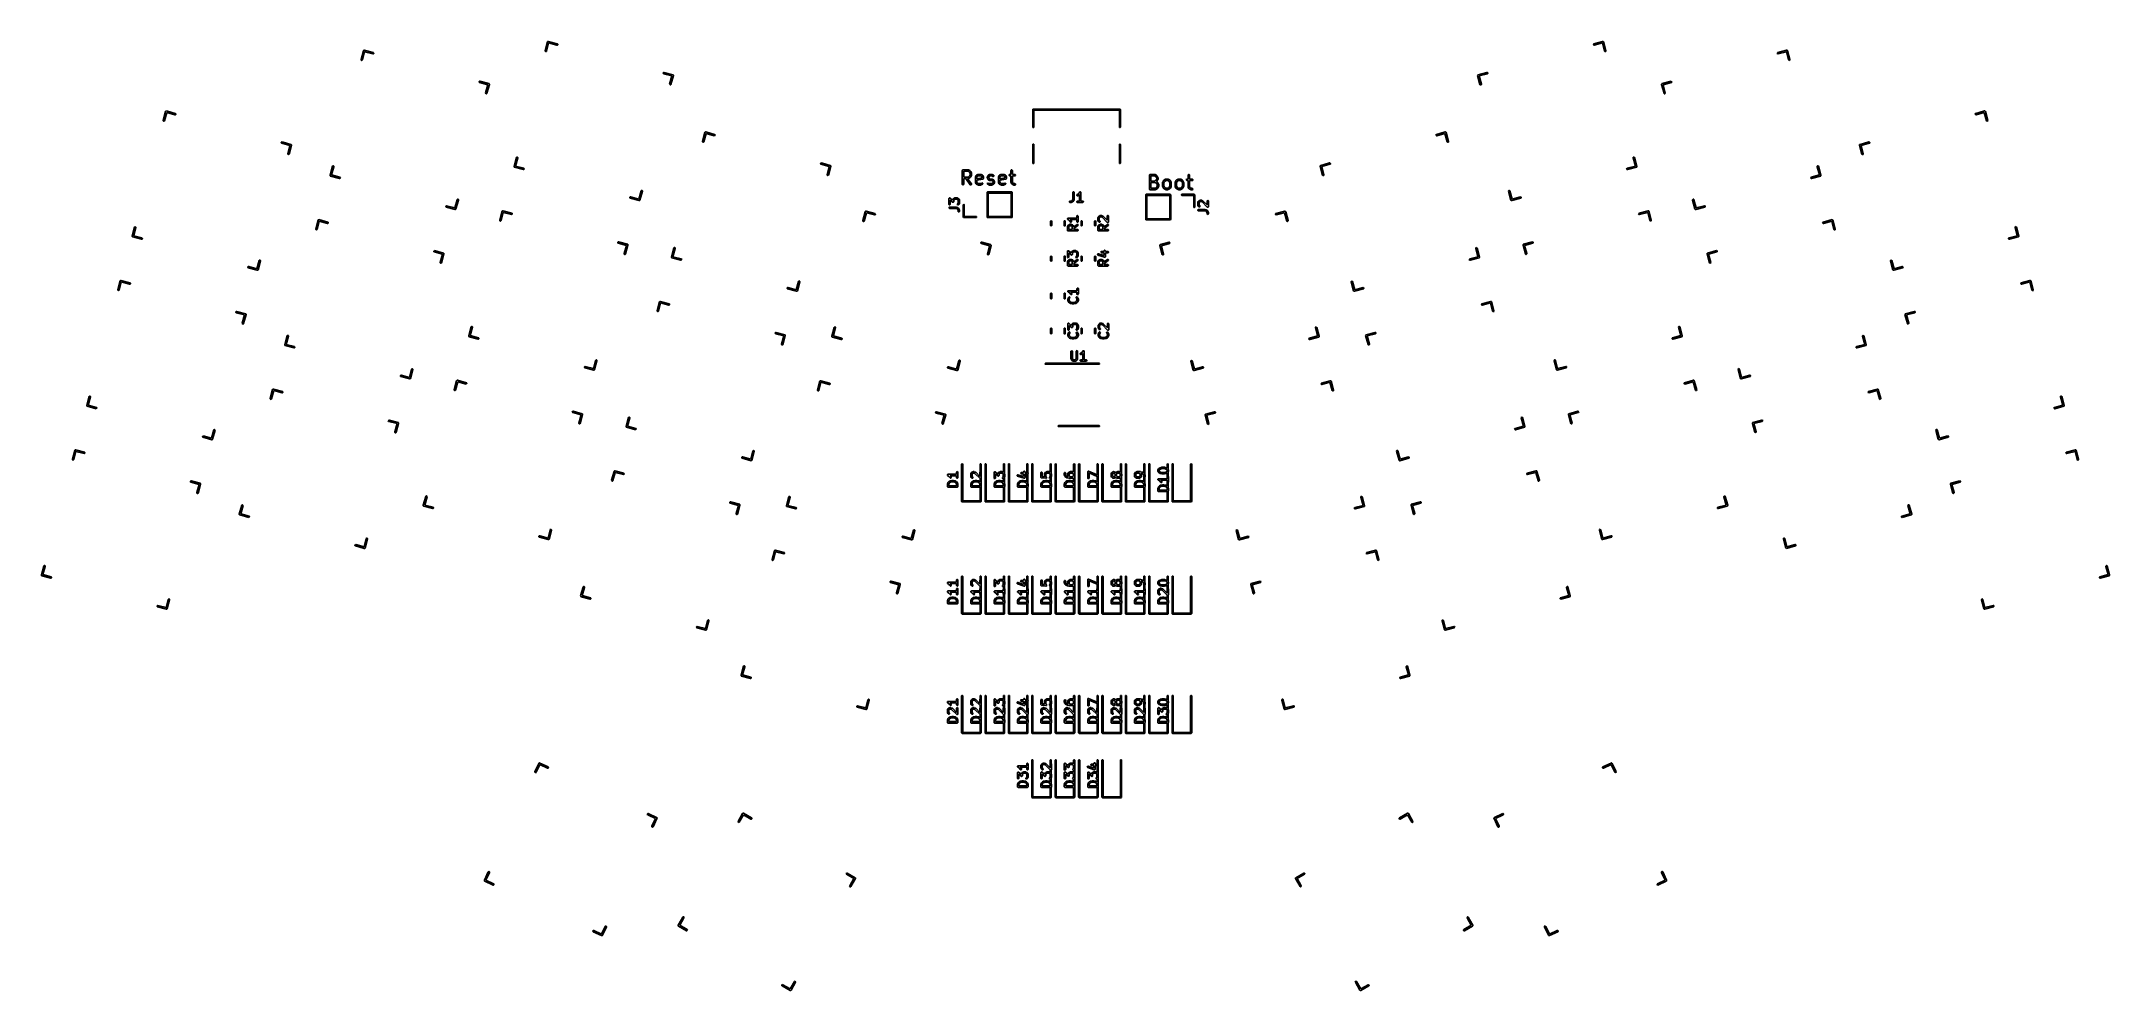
# Model space of a CAD drawing. Extents: x 44 to 268, y -129 to -26.
import ezdxf

# ---------------------------------------------------------------- set-up
doc = ezdxf.new("R2010")
doc.units = 0
doc.layers.add('BLACK', color=7, linetype='CONTINUOUS')

msp = doc.modelspace()

# ---------------------------------------------------------------- linework, layer by layer
at = {"layer": 'BLACK', "linetype": 'CONTINUOUS'}
for p, q in [((98.2403, -27.2225), (98.4991, -26.2565)), ((98.6246, -26.3678), (98.3852, -27.2613)), ((98.4991, -26.2565), (98.5033, -26.2476)), ((98.5033, -26.2476), (98.5036, -26.2443)), ((98.5036, -26.2443), (98.5059, -26.2419)), ((98.5059, -26.2419), (98.5101, -26.2329)), ((98.5101, -26.2329), (98.5261, -26.2218)), ((98.5261, -26.2218), (98.5398, -26.208)), ((98.5398, -26.208), (98.5466, -26.2074)), ((98.5466, -26.2074), (98.5521, -26.2035)), ((98.5521, -26.2035), (98.5715, -26.2052)), ((98.5715, -26.2052), (98.5909, -26.2035)), ((98.5909, -26.2035), (99.5569, -26.4623)), ((99.518, -26.6072), (98.6246, -26.3678)), ((99.5692, -26.6027), (99.518, -26.6072)), ((99.5569, -26.4623), (99.5805, -26.4733)), ((99.6054, -26.5665), (99.5692, -26.6027)), ((99.5805, -26.4733), (99.6099, -26.5154)), ((99.6099, -26.5154), (99.6054, -26.5665)), ((212.046, -26.5413), (212.059, -26.4917)), ((212.068, -26.5878), (212.046, -26.5413)), ((212.059, -26.4917), (212.101, -26.4623)), ((212.114, -26.6095), (212.068, -26.5878)), ((212.101, -26.4623), (213.067, -26.2035)), ((212.14, -26.6072), (212.114, -26.6095)), ((213.033, -26.3678), (212.14, -26.6072)), ((213.273, -27.2613), (213.033, -26.3678)), ((213.067, -26.2035), (213.077, -26.2026)), ((213.077, -26.2026), (213.08, -26.2012)), ((213.08, -26.2012), (213.083, -26.2021)), ((213.083, -26.2021), (213.093, -26.2012)), ((213.093, -26.2012), (213.111, -26.2095)), ((213.111, -26.2095), (213.129, -26.2145)), ((213.129, -26.2145), (213.133, -26.2201)), ((213.133, -26.2201), (213.139, -26.2229)), ((213.139, -26.2229), (213.148, -26.2406)), ((213.148, -26.2406), (213.159, -26.2565)), ((213.159, -26.2565), (213.418, -27.2225)), ((78.2616, -28.1802), (78.5204, -27.2143)), ((78.2661, -28.2314), (78.2616, -28.1802)), ((78.3024, -28.2676), (78.2661, -28.2314)), ((78.3535, -28.2721), (78.3024, -28.2676)), ((78.3955, -28.2427), (78.3535, -28.2721)), ((78.4065, -28.2191), (78.3955, -28.2427)), ((78.6459, -27.3256), (78.4065, -28.2191)), ((78.5204, -27.2143), (78.5246, -27.2054)), ((78.5246, -27.2054), (78.5249, -27.202)), ((78.5249, -27.202), (78.5273, -27.1997)), ((78.5273, -27.1997), (78.5314, -27.1907)), ((78.5314, -27.1907), (78.5474, -27.1795)), ((78.5474, -27.1795), (78.5612, -27.1658)), ((78.5612, -27.1658), (78.5679, -27.1652)), ((78.5679, -27.1652), (78.5735, -27.1613)), ((78.5735, -27.1613), (78.5929, -27.163)), ((78.5929, -27.163), (78.6123, -27.1613)), ((78.6123, -27.1613), (79.5782, -27.4201)), ((79.5394, -27.565), (78.6459, -27.3256)), ((79.5905, -27.5605), (79.5394, -27.565)), ((79.5782, -27.4201), (79.6018, -27.4311)), ((79.6268, -27.5242), (79.5905, -27.5605)), ((79.6018, -27.4311), (79.6313, -27.4731)), ((79.6313, -27.4731), (79.6268, -27.5242)), ((98.2447, -27.2736), (98.2403, -27.2225)), ((98.281, -27.3098), (98.2447, -27.2736)), ((98.3321, -27.3143), (98.281, -27.3098)), ((98.3742, -27.2849), (98.3321, -27.3143)), ((98.3852, -27.2613), (98.3742, -27.2849)), ((213.302, -27.3033), (213.273, -27.2613)), ((213.352, -27.3166), (213.302, -27.3033)), ((213.398, -27.2949), (213.352, -27.3166)), ((213.42, -27.2484), (213.398, -27.2949)), ((213.418, -27.2225), (213.42, -27.2484)), ((232.024, -27.4991), (232.038, -27.4495)), ((232.046, -27.5456), (232.024, -27.4991)), ((232.038, -27.4495), (232.08, -27.4201)), ((232.093, -27.5673), (232.046, -27.5456)), ((232.08, -27.4201), (233.046, -27.1613)), ((232.119, -27.565), (232.093, -27.5673)), ((233.012, -27.3256), (232.119, -27.565)), ((233.251, -28.2191), (233.012, -27.3256)), ((233.046, -27.1613), (233.056, -27.1604)), ((233.056, -27.1604), (233.059, -27.159)), ((233.059, -27.159), (233.062, -27.1599)), ((233.062, -27.1599), (233.072, -27.159)), ((233.072, -27.159), (233.089, -27.1672)), ((233.089, -27.1672), (233.108, -27.1723)), ((233.108, -27.1723), (233.112, -27.1778)), ((233.112, -27.1778), (233.118, -27.1807)), ((233.118, -27.1807), (233.126, -27.1984)), ((233.126, -27.1984), (233.138, -27.2143)), ((233.138, -27.2143), (233.396, -28.1802)), ((233.281, -28.2611), (233.251, -28.2191)), ((233.33, -28.2744), (233.281, -28.2611)), ((233.377, -28.2527), (233.33, -28.2744)), ((233.399, -28.2062), (233.377, -28.2527)), ((233.396, -28.1802), (233.399, -28.2062)), ((91.0775, -30.6178), (91.0819, -30.5667)), ((91.1069, -30.6598), (91.0775, -30.6178)), ((91.0819, -30.5667), (91.1182, -30.5304)), ((91.1305, -30.6708), (91.1069, -30.6598)), ((91.1182, -30.5304), (91.1693, -30.5259)), ((92.024, -30.9102), (91.1305, -30.6708)), ((91.1693, -30.5259), (92.1353, -30.7848)), ((91.7846, -31.8037), (92.024, -30.9102)), ((92.1883, -30.8766), (91.9295, -31.8425)), ((92.1353, -30.7848), (92.1442, -30.7889)), ((92.1442, -30.7889), (92.1475, -30.7892)), ((92.1475, -30.7892), (92.1499, -30.7916)), ((92.1499, -30.7916), (92.1589, -30.7958)), ((92.1589, -30.7958), (92.17, -30.8117)), ((92.17, -30.8117), (92.1838, -30.8255)), ((92.1838, -30.8255), (92.1844, -30.8322)), ((92.1844, -30.8322), (92.1883, -30.8378)), ((92.1883, -30.8378), (92.1866, -30.8572)), ((92.1866, -30.8572), (92.1883, -30.8766)), ((111.056, -29.66), (111.061, -29.6089)), ((111.086, -29.702), (111.056, -29.66)), ((111.061, -29.6089), (111.097, -29.5726)), ((111.109, -29.713), (111.086, -29.702)), ((111.097, -29.5726), (111.148, -29.5682)), ((112.003, -29.9524), (111.109, -29.713)), ((111.148, -29.5682), (112.114, -29.827)), ((111.763, -30.8459), (112.003, -29.9524)), ((111.768, -30.897), (111.763, -30.8459)), ((111.804, -30.9333), (111.768, -30.897)), ((111.855, -30.9378), (111.804, -30.9333)), ((111.897, -30.9084), (111.855, -30.9378)), ((111.908, -30.8848), (111.897, -30.9084)), ((112.167, -29.9188), (111.908, -30.8848)), ((112.114, -29.827), (112.123, -29.8312)), ((112.123, -29.8312), (112.126, -29.8314)), ((112.126, -29.8314), (112.129, -29.8338)), ((112.129, -29.8338), (112.138, -29.838)), ((112.138, -29.838), (112.149, -29.8539)), ((112.149, -29.8539), (112.162, -29.8677)), ((112.162, -29.8677), (112.163, -29.8745)), ((112.163, -29.8745), (112.167, -29.88)), ((112.167, -29.88), (112.165, -29.8994)), ((112.165, -29.8994), (112.167, -29.9188)), ((199.489, -29.8929), (199.497, -29.8752)), ((199.49, -29.9027), (199.489, -29.8929)), ((199.489, -29.906), (199.49, -29.9027)), ((199.49, -29.909), (199.489, -29.906)), ((199.491, -29.9188), (199.49, -29.909)), ((199.75, -30.8848), (199.491, -29.9188)), ((199.497, -29.8752), (199.502, -29.8564)), ((199.502, -29.8564), (199.508, -29.8525)), ((199.508, -29.8525), (199.51, -29.8464)), ((199.51, -29.8464), (199.528, -29.8381)), ((199.528, -29.8381), (199.544, -29.827)), ((199.544, -29.827), (200.51, -29.5682)), ((200.549, -29.713), (199.655, -29.9524)), ((199.655, -29.9524), (199.895, -30.8459)), ((199.779, -30.9268), (199.75, -30.8848)), ((199.829, -30.9401), (199.779, -30.9268)), ((199.875, -30.9184), (199.829, -30.9401)), ((199.897, -30.8719), (199.875, -30.9184)), ((199.895, -30.8459), (199.897, -30.8719)), ((200.51, -29.5682), (200.536, -29.5659)), ((200.536, -29.5659), (200.582, -29.5876)), ((200.591, -29.6836), (200.549, -29.713)), ((200.582, -29.5876), (200.604, -29.6341)), ((200.604, -29.6341), (200.591, -29.6836)), ((219.467, -30.8507), (219.476, -30.833)), ((219.468, -30.8605), (219.467, -30.8507)), ((219.467, -30.8637), (219.468, -30.8605)), ((219.469, -30.8668), (219.467, -30.8637)), ((219.47, -30.8766), (219.469, -30.8668)), ((219.729, -31.8425), (219.47, -30.8766)), ((219.476, -30.833), (219.481, -30.8142)), ((219.481, -30.8142), (219.486, -30.8103)), ((219.486, -30.8103), (219.489, -30.8042)), ((219.489, -30.8042), (219.507, -30.7959)), ((219.507, -30.7959), (219.523, -30.7848)), ((219.523, -30.7848), (220.489, -30.5259)), ((220.527, -30.6708), (219.634, -30.9102)), ((219.634, -30.9102), (219.873, -31.8037)), ((220.489, -30.5259), (220.515, -30.5237)), ((220.515, -30.5237), (220.561, -30.5453)), ((220.57, -30.6414), (220.527, -30.6708)), ((220.561, -30.5453), (220.583, -30.5918)), ((220.583, -30.5918), (220.57, -30.6414)), ((91.7891, -31.8548), (91.7846, -31.8037)), ((91.8253, -31.8911), (91.7891, -31.8548)), ((91.8764, -31.8956), (91.8253, -31.8911)), ((91.9185, -31.8661), (91.8764, -31.8956)), ((91.9295, -31.8425), (91.9185, -31.8661)), ((151.194, -33.61), (151.212, -33.5676)), ((151.194, -35.51), (151.194, -33.61)), ((151.212, -33.5676), (151.254, -33.55)), ((151.254, -33.55), (160.654, -33.55)), ((160.594, -33.67), (151.314, -33.67)), ((151.314, -33.67), (151.314, -35.51)), ((160.594, -35.51), (160.594, -33.67)), ((160.654, -33.55), (160.696, -33.5676)), ((160.696, -33.5676), (160.714, -33.61)), ((160.714, -33.61), (160.714, -35.51)), ((219.758, -31.8846), (219.729, -31.8425)), ((219.808, -31.8978), (219.758, -31.8846)), ((219.854, -31.8762), (219.808, -31.8978)), ((219.876, -31.8297), (219.854, -31.8762)), ((219.873, -31.8037), (219.876, -31.8297)), ((56.771, -34.781), (57.0298, -33.815)), ((56.7754, -34.8321), (56.771, -34.781)), ((56.8117, -34.8683), (56.7754, -34.8321)), ((56.8628, -34.8728), (56.8117, -34.8683)), ((56.9048, -34.8434), (56.8628, -34.8728)), ((56.9158, -34.8198), (56.9048, -34.8434)), ((57.1552, -33.9263), (56.9158, -34.8198)), ((57.0298, -33.815), (57.034, -33.8061)), ((57.034, -33.8061), (57.0342, -33.8028)), ((57.0342, -33.8028), (57.0366, -33.8004)), ((57.0366, -33.8004), (57.0408, -33.7914)), ((57.0408, -33.7914), (57.0567, -33.7803)), ((57.0567, -33.7803), (57.0705, -33.7665)), ((57.0705, -33.7665), (57.0773, -33.7659)), ((57.0773, -33.7659), (57.0828, -33.762)), ((57.0828, -33.762), (57.1022, -33.7637)), ((57.1022, -33.7637), (57.1216, -33.762)), ((57.1216, -33.762), (58.0876, -34.0208)), ((58.0487, -34.1657), (57.1552, -33.9263)), ((58.0998, -34.1612), (58.0487, -34.1657)), ((58.0876, -34.0208), (58.1112, -34.0318)), ((58.1361, -34.125), (58.0998, -34.1612)), ((58.1112, -34.0318), (58.1406, -34.0739)), ((58.1406, -34.0739), (58.1361, -34.125)), ((151.212, -35.5524), (151.194, -35.51)), ((151.254, -35.57), (151.212, -35.5524)), ((151.296, -35.5524), (151.254, -35.57)), ((151.314, -35.51), (151.296, -35.5524)), ((160.612, -35.5524), (160.594, -35.51)), ((160.654, -35.57), (160.612, -35.5524)), ((160.696, -35.5524), (160.654, -35.57)), ((160.714, -35.51), (160.696, -35.5524)), ((253.515, -34.0998), (253.528, -34.0503)), ((253.537, -34.1463), (253.515, -34.0998)), ((253.528, -34.0503), (253.57, -34.0208)), ((253.583, -34.168), (253.537, -34.1463)), ((253.57, -34.0208), (254.536, -33.762)), ((253.609, -34.1657), (253.583, -34.168)), ((254.503, -33.9263), (253.609, -34.1657)), ((254.742, -34.8198), (254.503, -33.9263)), ((254.536, -33.762), (254.546, -33.7611)), ((254.546, -33.7611), (254.549, -33.7597)), ((254.549, -33.7597), (254.552, -33.7606)), ((254.552, -33.7606), (254.562, -33.7597)), ((254.562, -33.7597), (254.58, -33.768)), ((254.58, -33.768), (254.599, -33.773)), ((254.599, -33.773), (254.603, -33.7786)), ((254.603, -33.7786), (254.609, -33.7814)), ((254.609, -33.7814), (254.617, -33.7991)), ((254.617, -33.7991), (254.628, -33.815)), ((254.628, -33.815), (254.887, -34.781)), ((254.772, -34.8618), (254.742, -34.8198)), ((254.821, -34.8751), (254.772, -34.8618)), ((254.868, -34.8534), (254.821, -34.8751)), ((254.889, -34.8069), (254.868, -34.8534)), ((254.887, -34.781), (254.889, -34.8069)), ((69.5868, -37.2185), (69.5913, -37.1674)), ((69.6162, -37.2605), (69.5868, -37.2185)), ((69.5913, -37.1674), (69.6276, -37.1311)), ((69.6398, -37.2715), (69.6162, -37.2605)), ((69.6276, -37.1311), (69.6787, -37.1267)), ((70.5333, -37.5109), (69.6398, -37.2715)), ((69.6787, -37.1267), (70.6446, -37.3855)), ((70.2939, -38.4044), (70.5333, -37.5109)), ((70.6976, -37.4773), (70.4388, -38.4433)), ((70.6446, -37.3855), (70.6536, -37.3897)), ((70.6536, -37.3897), (70.6569, -37.3899)), ((70.6569, -37.3899), (70.6592, -37.3923)), ((70.6592, -37.3923), (70.6682, -37.3965)), ((70.6682, -37.3965), (70.6794, -37.4124)), ((70.6794, -37.4124), (70.6932, -37.4262)), ((70.6932, -37.4262), (70.6937, -37.433)), ((70.6937, -37.433), (70.6976, -37.4385)), ((70.6976, -37.4385), (70.6959, -37.4579)), ((70.6959, -37.4579), (70.6976, -37.4773)), ((115.326, -37.0599), (115.585, -36.0939)), ((115.331, -37.111), (115.326, -37.0599)), ((115.367, -37.1473), (115.331, -37.111)), ((115.418, -37.1517), (115.367, -37.1473)), ((115.46, -37.1223), (115.418, -37.1517)), ((115.471, -37.0987), (115.46, -37.1223)), ((115.711, -36.2052), (115.471, -37.0987)), ((115.585, -36.0939), (115.589, -36.085)), ((115.589, -36.085), (115.59, -36.0817)), ((115.59, -36.0817), (115.592, -36.0793)), ((115.592, -36.0793), (115.596, -36.0703)), ((115.596, -36.0703), (115.612, -36.0592)), ((115.612, -36.0592), (115.626, -36.0454)), ((115.626, -36.0454), (115.633, -36.0448)), ((115.633, -36.0448), (115.638, -36.0409)), ((115.638, -36.0409), (115.658, -36.0426)), ((115.658, -36.0426), (115.677, -36.0409)), ((115.677, -36.0409), (116.643, -36.2997)), ((116.604, -36.4446), (115.711, -36.2052)), ((116.655, -36.4401), (116.604, -36.4446)), ((116.643, -36.2997), (116.667, -36.3107)), ((116.692, -36.4039), (116.655, -36.4401)), ((116.667, -36.3107), (116.696, -36.3528)), ((116.696, -36.3528), (116.692, -36.4039)), ((151.194, -37.41), (151.212, -37.3676)), ((151.194, -39.41), (151.194, -37.41)), ((151.212, -37.3676), (151.254, -37.35)), ((151.254, -37.35), (151.296, -37.3676)), ((151.296, -37.3676), (151.314, -37.41)), ((151.314, -37.41), (151.314, -39.41)), ((160.594, -37.41), (160.612, -37.3676)), ((160.594, -39.41), (160.594, -37.41)), ((160.612, -37.3676), (160.654, -37.35)), ((160.654, -37.35), (160.696, -37.3676)), ((160.696, -37.3676), (160.714, -37.41)), ((160.714, -37.41), (160.714, -39.41)), ((194.96, -36.3787), (194.973, -36.3292)), ((194.981, -36.4252), (194.96, -36.3787)), ((194.973, -36.3292), (195.015, -36.2997)), ((195.028, -36.4469), (194.981, -36.4252)), ((195.015, -36.2997), (195.981, -36.0409)), ((195.054, -36.4446), (195.028, -36.4469)), ((195.947, -36.2052), (195.054, -36.4446)), ((196.187, -37.0987), (195.947, -36.2052)), ((195.981, -36.0409), (195.991, -36.04)), ((195.991, -36.04), (195.994, -36.0386)), ((195.994, -36.0386), (195.997, -36.0395)), ((195.997, -36.0395), (196.007, -36.0386)), ((196.007, -36.0386), (196.025, -36.0469)), ((196.025, -36.0469), (196.043, -36.0519)), ((196.043, -36.0519), (196.047, -36.0575)), ((196.047, -36.0575), (196.053, -36.0603)), ((196.053, -36.0603), (196.062, -36.078)), ((196.062, -36.078), (196.073, -36.0939)), ((196.073, -36.0939), (196.332, -37.0599)), ((196.216, -37.1407), (196.187, -37.0987)), ((196.266, -37.154), (196.216, -37.1407)), ((196.312, -37.1323), (196.266, -37.154)), ((196.334, -37.0858), (196.312, -37.1323)), ((196.332, -37.0599), (196.334, -37.0858)), ((240.958, -37.4514), (240.966, -37.4337)), ((240.959, -37.4612), (240.958, -37.4514)), ((240.958, -37.4645), (240.959, -37.4612)), ((240.96, -37.4675), (240.958, -37.4645)), ((240.96, -37.4773), (240.96, -37.4675)), ((241.219, -38.4433), (240.96, -37.4773)), ((240.966, -37.4337), (240.971, -37.4149)), ((240.971, -37.4149), (240.977, -37.411)), ((240.977, -37.411), (240.98, -37.4049)), ((240.98, -37.4049), (240.997, -37.3966)), ((240.997, -37.3966), (241.013, -37.3855)), ((241.013, -37.3855), (241.979, -37.1267)), ((242.018, -37.2715), (241.125, -37.5109)), ((241.125, -37.5109), (241.364, -38.4044)), ((241.979, -37.1267), (242.005, -37.1244)), ((242.005, -37.1244), (242.052, -37.1461)), ((242.06, -37.2421), (242.018, -37.2715)), ((242.052, -37.1461), (242.073, -37.1926)), ((242.073, -37.1926), (242.06, -37.2421)), ((70.2984, -38.4555), (70.2939, -38.4044)), ((70.3347, -38.4918), (70.2984, -38.4555)), ((70.3858, -38.4963), (70.3347, -38.4918)), ((70.4278, -38.4669), (70.3858, -38.4963)), ((70.4388, -38.4433), (70.4278, -38.4669)), ((74.897, -40.7373), (75.1558, -39.7714)), ((75.3007, -39.8102), (75.0613, -40.7037)), ((75.1558, -39.7714), (75.1668, -39.7477)), ((75.1668, -39.7477), (75.2088, -39.7183)), ((75.2088, -39.7183), (75.2599, -39.7228)), ((75.2599, -39.7228), (75.2962, -39.7591)), ((75.2962, -39.7591), (75.3007, -39.8102)), ((94.8756, -39.7795), (95.1344, -38.8136)), ((94.8773, -39.7989), (94.8756, -39.7795)), ((94.8756, -39.8183), (94.8773, -39.7989)), ((94.8795, -39.8239), (94.8756, -39.8183)), ((94.8801, -39.8306), (94.8795, -39.8239)), ((94.8939, -39.8444), (94.8801, -39.8306)), ((94.905, -39.8603), (94.8939, -39.8444)), ((94.914, -39.8645), (94.905, -39.8603)), ((94.9164, -39.8669), (94.914, -39.8645)), ((94.9197, -39.8672), (94.9164, -39.8669)), ((94.9287, -39.8714), (94.9197, -39.8672)), ((95.8946, -40.1302), (94.9287, -39.8714)), ((95.2793, -38.8524), (95.0399, -39.7459)), ((95.0399, -39.7459), (95.9334, -39.9853)), ((95.1344, -38.8136), (95.1454, -38.79)), ((95.1454, -38.79), (95.1875, -38.7605)), ((95.1875, -38.7605), (95.2386, -38.765)), ((95.2386, -38.765), (95.2749, -38.8013)), ((95.2749, -38.8013), (95.2793, -38.8524)), ((95.9457, -40.1257), (95.8946, -40.1302)), ((95.9334, -39.9853), (95.957, -39.9963)), ((95.982, -40.0894), (95.9457, -40.1257)), ((95.957, -39.9963), (95.9864, -40.0383)), ((95.9864, -40.0383), (95.982, -40.0894)), ((128.142, -39.4974), (128.147, -39.4463)), ((128.172, -39.5394), (128.142, -39.4974)), ((128.147, -39.4463), (128.183, -39.41)), ((128.195, -39.5504), (128.172, -39.5394)), ((128.183, -39.41), (128.234, -39.4056)), ((129.089, -39.7899), (128.195, -39.5504)), ((128.234, -39.4056), (129.2, -39.6644)), ((128.849, -40.6833), (129.089, -39.7899)), ((129.253, -39.7562), (128.994, -40.7222)), ((129.2, -39.6644), (129.209, -39.6686)), ((129.209, -39.6686), (129.212, -39.6688)), ((129.212, -39.6688), (129.215, -39.6712)), ((129.215, -39.6712), (129.224, -39.6754)), ((129.224, -39.6754), (129.235, -39.6913)), ((129.235, -39.6913), (129.249, -39.7051)), ((129.249, -39.7051), (129.249, -39.7119)), ((129.249, -39.7119), (129.253, -39.7174)), ((129.253, -39.7174), (129.251, -39.7368)), ((129.251, -39.7368), (129.253, -39.7562)), ((143.538, -40.2264), (143.54, -40.2167)), ((143.538, -41.7264), (143.538, -40.2264)), ((143.539, -40.2134), (143.541, -40.2105)), ((143.54, -40.2167), (143.539, -40.2134)), ((143.541, -40.2105), (143.543, -40.2008)), ((143.543, -40.2008), (143.555, -40.1858)), ((143.555, -40.1858), (143.565, -40.169)), ((143.565, -40.169), (143.571, -40.1667)), ((143.571, -40.1667), (143.576, -40.1615)), ((143.576, -40.1615), (143.595, -40.1581)), ((143.595, -40.1581), (143.613, -40.1514)), ((143.613, -40.1514), (144.185, -40.1514)), ((143.688, -40.3014), (143.688, -40.9371)), ((144.167, -40.3014), (143.688, -40.3014)), ((144.283, -40.3595), (144.167, -40.3014)), ((144.185, -40.1514), (144.21, -40.156)), ((144.21, -40.156), (144.214, -40.1588)), ((144.214, -40.1588), (144.218, -40.1593)), ((144.218, -40.1593), (144.361, -40.2308)), ((144.337, -40.4137), (144.283, -40.3595)), ((144.395, -40.5298), (144.337, -40.4137)), ((144.361, -40.2308), (144.379, -40.2441)), ((144.379, -40.2441), (144.38, -40.2448)), ((144.38, -40.2448), (144.452, -40.3163)), ((144.452, -40.3163), (144.465, -40.3346)), ((144.465, -40.3346), (144.466, -40.3357)), ((144.466, -40.3357), (144.537, -40.4786)), ((148.824, -40.2264), (148.828, -40.2008)), ((148.824, -40.6514), (148.824, -40.2264)), ((148.828, -40.2008), (148.861, -40.1615)), ((148.861, -40.1615), (148.912, -40.1526)), ((148.912, -40.1526), (148.956, -40.1782)), ((148.956, -40.1782), (148.974, -40.2264)), ((148.974, -40.2264), (148.974, -40.6514)), ((151.212, -39.4524), (151.194, -39.41)), ((151.254, -39.47), (151.212, -39.4524)), ((151.296, -39.4524), (151.254, -39.47)), ((151.314, -39.41), (151.296, -39.4524)), ((160.612, -39.4524), (160.594, -39.41)), ((160.654, -39.47), (160.612, -39.4524)), ((160.696, -39.4524), (160.654, -39.47)), ((160.714, -39.41), (160.696, -39.4524)), ((182.403, -39.7303), (182.411, -39.7126)), ((182.404, -39.7401), (182.403, -39.7303)), ((182.403, -39.7434), (182.404, -39.7401)), ((182.404, -39.7464), (182.403, -39.7434)), ((182.405, -39.7562), (182.404, -39.7464)), ((182.664, -40.7222), (182.405, -39.7562)), ((182.411, -39.7126), (182.416, -39.6938)), ((182.416, -39.6938), (182.422, -39.6899)), ((182.422, -39.6899), (182.424, -39.6838)), ((182.424, -39.6838), (182.442, -39.6756)), ((182.442, -39.6756), (182.458, -39.6644)), ((182.458, -39.6644), (183.424, -39.4056)), ((183.463, -39.5504), (182.569, -39.7899)), ((182.569, -39.7899), (182.809, -40.6833)), ((183.424, -39.4056), (183.45, -39.4033)), ((183.45, -39.4033), (183.496, -39.425)), ((183.505, -39.521), (183.463, -39.5504)), ((183.496, -39.425), (183.518, -39.4715)), ((183.518, -39.4715), (183.505, -39.521)), ((215.669, -40.0643), (215.683, -40.0147)), ((215.691, -40.1108), (215.669, -40.0643)), ((215.683, -40.0147), (215.725, -39.9853)), ((215.737, -40.1324), (215.691, -40.1108)), ((215.725, -39.9853), (216.618, -39.7459)), ((215.763, -40.1302), (215.737, -40.1324)), ((216.729, -39.8714), (215.763, -40.1302)), ((216.376, -38.8264), (216.398, -38.78)), ((216.379, -38.8524), (216.376, -38.8264)), ((216.618, -39.7459), (216.379, -38.8524)), ((216.398, -38.78), (216.445, -38.7583)), ((216.445, -38.7583), (216.494, -38.7715)), ((216.494, -38.7715), (216.524, -38.8136)), ((216.524, -38.8136), (216.782, -39.7795)), ((216.745, -39.8602), (216.729, -39.8714)), ((216.763, -39.8519), (216.745, -39.8602)), ((216.766, -39.8458), (216.763, -39.8519)), ((216.771, -39.8419), (216.766, -39.8458)), ((216.776, -39.8231), (216.771, -39.8419)), ((216.785, -39.8054), (216.776, -39.8231)), ((216.782, -39.7795), (216.783, -39.7894)), ((216.783, -39.7894), (216.785, -39.7924)), ((216.785, -39.7924), (216.784, -39.7956)), ((216.784, -39.7956), (216.785, -39.8054)), ((236.355, -39.7842), (236.377, -39.7377)), ((236.357, -39.8102), (236.355, -39.7842)), ((236.597, -40.7037), (236.357, -39.8102)), ((236.377, -39.7377), (236.423, -39.7161)), ((236.423, -39.7161), (236.473, -39.7293)), ((236.473, -39.7293), (236.502, -39.7714)), ((236.502, -39.7714), (236.761, -40.7373)), ((241.249, -38.4853), (241.219, -38.4433)), ((241.298, -38.4986), (241.249, -38.4853)), ((241.345, -38.4769), (241.298, -38.4986)), ((241.366, -38.4304), (241.345, -38.4769)), ((241.364, -38.4044), (241.366, -38.4304)), ((74.8987, -40.7567), (74.897, -40.7373)), ((74.897, -40.7761), (74.8987, -40.7567)), ((74.9009, -40.7816), (74.897, -40.7761)), ((74.9014, -40.7884), (74.9009, -40.7816)), ((74.9152, -40.8022), (74.9014, -40.7884)), ((74.9264, -40.8181), (74.9152, -40.8022)), ((74.9354, -40.8223), (74.9264, -40.8181)), ((74.9377, -40.8247), (74.9354, -40.8223)), ((74.941, -40.825), (74.9377, -40.8247)), ((74.95, -40.8291), (74.941, -40.825)), ((75.9159, -41.088), (74.95, -40.8291)), ((75.0613, -40.7037), (75.9548, -40.9431)), ((75.967, -41.0835), (75.9159, -41.088)), ((75.9548, -40.9431), (75.9784, -40.9541)), ((76.0033, -41.0472), (75.967, -41.0835)), ((75.9784, -40.9541), (76.0078, -40.9961)), ((76.0078, -40.9961), (76.0033, -41.0472)), ((108.418, -43.3305), (108.657, -42.437)), ((108.802, -42.4759), (108.543, -43.4418)), ((108.657, -42.437), (108.668, -42.4134)), ((108.668, -42.4134), (108.71, -42.384)), ((108.71, -42.384), (108.762, -42.3885)), ((108.762, -42.3885), (108.798, -42.4248)), ((108.798, -42.4248), (108.802, -42.4759)), ((128.854, -40.7344), (128.849, -40.6833)), ((128.89, -40.7707), (128.854, -40.7344)), ((128.941, -40.7752), (128.89, -40.7707)), ((128.983, -40.7458), (128.941, -40.7752)), ((128.994, -40.7222), (128.983, -40.7458)), ((143.556, -41.7746), (143.538, -41.7264)), ((143.6, -41.8003), (143.556, -41.7746)), ((143.651, -41.7914), (143.6, -41.8003)), ((143.684, -41.7521), (143.651, -41.7914)), ((143.688, -41.7264), (143.684, -41.7521)), ((143.688, -40.9371), (144.167, -40.9371)), ((143.931, -41.0871), (143.688, -41.0871)), ((143.688, -41.0871), (143.688, -41.7264)), ((144.409, -41.7694), (143.931, -41.0871)), ((144.185, -41.0871), (144.114, -41.0871)), ((144.114, -41.0871), (144.532, -41.6834)), ((144.167, -40.9371), (144.283, -40.8791)), ((144.189, -41.0856), (144.185, -41.0871)), ((144.193, -41.0866), (144.189, -41.0856)), ((144.218, -41.0792), (144.193, -41.0866)), ((144.361, -41.0078), (144.218, -41.0792)), ((144.283, -40.8791), (144.337, -40.8249)), ((144.337, -40.8249), (144.395, -40.7087)), ((144.362, -41.0066), (144.361, -41.0078)), ((144.38, -40.9937), (144.362, -41.0066)), ((144.452, -40.9223), (144.38, -40.9937)), ((144.395, -40.7087), (144.395, -40.5298)), ((144.451, -41.7989), (144.409, -41.7694)), ((144.502, -41.7944), (144.451, -41.7989)), ((144.453, -40.9208), (144.452, -40.9223)), ((144.466, -40.9028), (144.453, -40.9208)), ((144.537, -40.76), (144.466, -40.9028)), ((144.538, -41.7581), (144.502, -41.7944)), ((144.532, -41.6834), (144.543, -41.707)), ((144.537, -40.4786), (144.545, -40.5036)), ((144.538, -40.7555), (144.537, -40.76)), ((144.541, -40.7521), (144.538, -40.7555)), ((144.543, -41.707), (144.538, -41.7581)), ((144.545, -40.7264), (144.541, -40.7521)), ((144.545, -40.5036), (144.544, -40.5079)), ((144.544, -40.5079), (144.545, -40.5121)), ((144.545, -40.5121), (144.545, -40.7264)), ((144.967, -40.9407), (144.971, -40.9151)), ((144.967, -41.5121), (144.967, -40.9407)), ((144.968, -41.5164), (144.967, -41.5121)), ((144.967, -41.5207), (144.968, -41.5164)), ((144.975, -41.5457), (144.967, -41.5207)), ((144.971, -40.9151), (144.974, -40.9116)), ((144.974, -40.9116), (144.975, -40.9072)), ((144.975, -40.9072), (145.046, -40.7643)), ((145.046, -41.6885), (144.975, -41.5457)), ((145.046, -40.7643), (145.062, -40.7434)), ((145.054, -41.6963), (145.046, -41.6885)), ((145.059, -41.7066), (145.054, -41.6963)), ((145.08, -41.7221), (145.059, -41.7066)), ((145.062, -40.7434), (145.072, -40.7389)), ((145.072, -40.7389), (145.08, -40.7308)), ((145.08, -40.7308), (145.222, -40.6593)), ((145.222, -41.7935), (145.08, -41.7221)), ((145.169, -40.8538), (145.117, -40.9584)), ((145.117, -40.9584), (145.117, -41.1349)), ((145.117, -41.1349), (145.681, -41.0221)), ((145.771, -41.1571), (145.117, -41.2879)), ((145.117, -41.2879), (145.117, -41.4944)), ((145.117, -41.4944), (145.169, -41.5991)), ((145.274, -40.8014), (145.169, -40.8538)), ((145.169, -41.5991), (145.274, -41.6514)), ((145.222, -40.6593), (145.247, -40.6519)), ((145.227, -41.794), (145.222, -41.7935)), ((145.23, -41.7969), (145.227, -41.794)), ((145.256, -41.8014), (145.23, -41.7969)), ((145.247, -40.6519), (145.252, -40.653)), ((145.252, -40.653), (145.256, -40.6514)), ((145.256, -40.6514), (145.542, -40.6514)), ((145.542, -41.8014), (145.256, -41.8014)), ((145.524, -40.8014), (145.274, -40.8014)), ((145.274, -41.6514), (145.524, -41.6514)), ((145.629, -40.8538), (145.524, -40.8014)), ((145.524, -41.6514), (145.651, -41.5879)), ((145.542, -40.6514), (145.567, -40.656)), ((145.546, -41.7999), (145.542, -41.8014)), ((145.55, -41.8009), (145.546, -41.7999)), ((145.575, -41.7935), (145.55, -41.8009)), ((145.567, -40.656), (145.571, -40.6588)), ((145.571, -40.6588), (145.575, -40.6593)), ((145.575, -40.6593), (145.718, -40.7308)), ((145.718, -41.7221), (145.575, -41.7935)), ((145.681, -40.9584), (145.629, -40.8538)), ((145.651, -41.5879), (145.676, -41.5805)), ((145.676, -41.5805), (145.726, -41.5924)), ((145.681, -41.0221), (145.681, -40.9584)), ((145.718, -40.7308), (145.739, -40.7463)), ((145.753, -41.6848), (145.718, -41.7221)), ((145.726, -41.5924), (145.756, -41.6336)), ((145.739, -40.7463), (145.743, -40.7566)), ((145.743, -40.7566), (145.752, -40.7643)), ((145.752, -40.7643), (145.823, -40.9072)), ((145.756, -41.6336), (145.753, -41.6848)), ((145.781, -41.1507), (145.771, -41.1571)), ((145.793, -41.1485), (145.781, -41.1507)), ((145.803, -41.1378), (145.793, -41.1485)), ((145.815, -41.1305), (145.803, -41.1378)), ((145.819, -41.1187), (145.815, -41.1305)), ((145.826, -41.1092), (145.819, -41.1187)), ((145.823, -40.9072), (145.831, -40.9321)), ((145.831, -41.0836), (145.826, -41.1092)), ((145.831, -40.9321), (145.829, -40.9365)), ((145.829, -40.9365), (145.831, -40.9407)), ((145.831, -40.9407), (145.831, -41.0836)), ((146.239, -42.612), (146.257, -42.5696)), ((146.239, -45.272), (146.239, -42.612)), ((146.252, -40.9407), (146.257, -40.9151)), ((146.252, -41.0121), (146.252, -40.9407)), ((146.254, -41.0164), (146.252, -41.0121)), ((146.253, -41.0207), (146.254, -41.0164)), ((146.26, -41.0457), (146.253, -41.0207)), ((146.253, -41.6595), (146.267, -41.6103)), ((146.273, -41.7066), (146.253, -41.6595)), ((146.257, -40.9151), (146.26, -40.9116)), ((146.257, -42.5696), (146.299, -42.552)), ((146.26, -40.9072), (146.332, -40.7643)), ((146.26, -40.9116), (146.26, -40.9072)), ((146.332, -41.1885), (146.26, -41.0457)), ((146.267, -41.6103), (146.31, -41.5821)), ((146.294, -41.7221), (146.273, -41.7066)), ((146.437, -41.7935), (146.294, -41.7221)), ((146.299, -42.552), (148.899, -42.552)), ((146.31, -41.5821), (146.361, -41.5879)), ((146.332, -40.7643), (146.347, -40.7434)), ((146.34, -41.1963), (146.332, -41.1885)), ((146.344, -41.2066), (146.34, -41.1963)), ((146.365, -41.2221), (146.344, -41.2066)), ((146.347, -40.7434), (146.358, -40.7389)), ((146.358, -40.7389), (146.365, -40.7308)), ((146.361, -41.5879), (146.488, -41.6514)), ((146.365, -40.7308), (146.508, -40.6593)), ((146.508, -41.2935), (146.365, -41.2221)), ((146.455, -40.8538), (146.402, -40.9584)), ((146.402, -40.9584), (146.402, -40.9944)), ((146.402, -40.9944), (146.455, -41.0991)), ((146.441, -41.794), (146.437, -41.7935)), ((146.445, -41.7969), (146.441, -41.794)), ((146.47, -41.8014), (146.445, -41.7969)), ((146.559, -40.8014), (146.455, -40.8538)), ((146.455, -41.0991), (146.559, -41.1514)), ((146.756, -41.8014), (146.47, -41.8014)), ((146.488, -41.6514), (146.738, -41.6514)), ((146.508, -40.6593), (146.533, -40.6519)), ((146.513, -41.294), (146.508, -41.2935)), ((146.516, -41.2969), (146.513, -41.294)), ((146.542, -41.3014), (146.516, -41.2969)), ((146.533, -40.6519), (146.537, -40.653)), ((146.537, -40.653), (146.542, -40.6514)), ((146.542, -40.6514), (146.756, -40.6514)), ((146.738, -41.3014), (146.542, -41.3014)), ((146.738, -40.8014), (146.559, -40.8014)), ((146.559, -41.1514), (146.756, -41.1514)), ((146.865, -40.8649), (146.738, -40.8014)), ((146.843, -41.3538), (146.738, -41.3014)), ((146.738, -41.6514), (146.843, -41.5991)), ((146.756, -40.6514), (146.782, -40.656)), ((146.756, -41.1514), (146.782, -41.156)), ((146.76, -41.7999), (146.756, -41.8014)), ((146.765, -41.8009), (146.76, -41.7999)), ((146.79, -41.7935), (146.765, -41.8009)), ((146.782, -40.656), (146.785, -40.6588)), ((146.782, -41.156), (146.785, -41.1588)), ((146.785, -40.6588), (146.79, -40.6593)), ((146.785, -41.1588), (146.79, -41.1593)), ((146.79, -40.6593), (146.932, -40.7308)), ((146.79, -41.1593), (146.932, -41.2308)), ((146.932, -41.7221), (146.79, -41.7935)), ((146.895, -41.4584), (146.843, -41.3538)), ((146.843, -41.5991), (146.895, -41.4944)), ((146.916, -40.8708), (146.865, -40.8649)), ((146.895, -41.4944), (146.895, -41.4584)), ((146.959, -40.8425), (146.916, -40.8708)), ((146.932, -40.7308), (146.953, -40.7463)), ((146.932, -41.2308), (146.953, -41.2463)), ((146.94, -41.7139), (146.932, -41.7221)), ((146.95, -41.7095), (146.94, -41.7139)), ((146.966, -41.6885), (146.95, -41.7095)), ((146.953, -40.7463), (146.974, -40.7934)), ((146.953, -41.2463), (146.958, -41.2566)), ((146.958, -41.2566), (146.966, -41.2643)), ((146.974, -40.7934), (146.959, -40.8425)), ((146.966, -41.2643), (147.037, -41.4072)), ((147.037, -41.5457), (146.966, -41.6885)), ((147.037, -41.4072), (147.045, -41.4321)), ((147.038, -41.5412), (147.037, -41.5457)), ((147.041, -41.5378), (147.038, -41.5412)), ((147.045, -41.5121), (147.041, -41.5378)), ((147.045, -41.4321), (147.044, -41.4365)), ((147.044, -41.4365), (147.045, -41.4407)), ((147.045, -41.4407), (147.045, -41.5121)), ((147.467, -40.9407), (147.471, -40.9151)), ((147.467, -41.5121), (147.467, -40.9407)), ((147.468, -41.5164), (147.467, -41.5121)), ((147.467, -41.5207), (147.468, -41.5164)), ((147.475, -41.5457), (147.467, -41.5207)), ((147.471, -40.9151), (147.474, -40.9116)), ((147.474, -40.9116), (147.475, -40.9072)), ((147.475, -40.9072), (147.546, -40.7643)), ((147.546, -41.6885), (147.475, -41.5457)), ((147.546, -40.7643), (147.562, -40.7434)), ((147.554, -41.6963), (147.546, -41.6885)), ((147.559, -41.7066), (147.554, -41.6963)), ((147.58, -41.7221), (147.559, -41.7066)), ((147.562, -40.7434), (147.572, -40.7389)), ((147.572, -40.7389), (147.58, -40.7308)), ((147.58, -40.7308), (147.722, -40.6593)), ((147.722, -41.7935), (147.58, -41.7221)), ((147.669, -40.8538), (147.617, -40.9584)), ((147.617, -40.9584), (147.617, -41.1349)), ((147.617, -41.1349), (148.181, -41.0221)), ((148.271, -41.1571), (147.617, -41.2879)), ((147.617, -41.2879), (147.617, -41.4944)), ((147.617, -41.4944), (147.669, -41.5991)), ((147.774, -40.8014), (147.669, -40.8538)), ((147.669, -41.5991), (147.774, -41.6514)), ((147.722, -40.6593), (147.747, -40.6519)), ((147.727, -41.794), (147.722, -41.7935)), ((147.73, -41.7969), (147.727, -41.794)), ((147.756, -41.8014), (147.73, -41.7969)), ((147.747, -40.6519), (147.752, -40.653)), ((147.752, -40.653), (147.756, -40.6514)), ((147.756, -40.6514), (148.042, -40.6514)), ((148.042, -41.8014), (147.756, -41.8014)), ((148.024, -40.8014), (147.774, -40.8014)), ((147.774, -41.6514), (148.024, -41.6514)), ((148.129, -40.8538), (148.024, -40.8014)), ((148.024, -41.6514), (148.151, -41.5879)), ((148.042, -40.6514), (148.067, -40.656)), ((148.046, -41.7999), (148.042, -41.8014)), ((148.05, -41.8009), (148.046, -41.7999)), ((148.075, -41.7935), (148.05, -41.8009)), ((148.067, -40.656), (148.071, -40.6588)), ((148.071, -40.6588), (148.075, -40.6593)), ((148.075, -40.6593), (148.218, -40.7308)), ((148.218, -41.7221), (148.075, -41.7935)), ((148.181, -40.9584), (148.129, -40.8538)), ((148.151, -41.5879), (148.176, -41.5805)), ((148.176, -41.5805), (148.226, -41.5924)), ((148.181, -41.0221), (148.181, -40.9584)), ((148.218, -40.7308), (148.239, -40.7463)), ((148.253, -41.6848), (148.218, -41.7221)), ((148.226, -41.5924), (148.256, -41.6336)), ((148.239, -40.7463), (148.243, -40.7566)), ((148.243, -40.7566), (148.252, -40.7643)), ((148.252, -40.7643), (148.323, -40.9072)), ((148.256, -41.6336), (148.253, -41.6848)), ((148.281, -41.1507), (148.271, -41.1571)), ((148.293, -41.1485), (148.281, -41.1507)), ((148.303, -41.1378), (148.293, -41.1485)), ((148.315, -41.1305), (148.303, -41.1378)), ((148.319, -41.1187), (148.315, -41.1305)), ((148.326, -41.1092), (148.319, -41.1187)), ((148.323, -40.9072), (148.331, -40.9321)), ((148.331, -41.0836), (148.326, -41.1092)), ((148.331, -40.9321), (148.329, -40.9365)), ((148.329, -40.9365), (148.331, -40.9407)), ((148.331, -40.9407), (148.331, -41.0836)), ((148.611, -40.7134), (148.636, -40.669)), ((148.62, -40.7639), (148.611, -40.7134)), ((148.659, -40.7969), (148.62, -40.7639)), ((148.636, -40.669), (148.685, -40.6514)), ((148.685, -40.8014), (148.659, -40.7969)), ((148.685, -40.6514), (148.824, -40.6514)), ((148.824, -40.8014), (148.685, -40.8014)), ((148.824, -41.5121), (148.824, -40.8014)), ((148.825, -41.5164), (148.824, -41.5121)), ((148.824, -41.5207), (148.825, -41.5164)), ((148.832, -41.5457), (148.824, -41.5207)), ((148.903, -41.6885), (148.832, -41.5457)), ((148.899, -42.552), (148.941, -42.5696)), ((148.911, -41.6963), (148.903, -41.6885)), ((148.916, -41.7066), (148.911, -41.6963)), ((148.937, -41.7221), (148.916, -41.7066)), ((149.08, -41.7935), (148.937, -41.7221)), ((148.941, -42.5696), (148.959, -42.612)), ((148.959, -42.612), (148.959, -45.272)), ((148.974, -40.6514), (149.256, -40.6514)), ((149.256, -40.8014), (148.974, -40.8014)), ((148.974, -40.8014), (148.974, -41.4944)), ((148.974, -41.4944), (149.026, -41.5991)), ((149.026, -41.5991), (149.131, -41.6514)), ((149.084, -41.794), (149.08, -41.7935)), ((149.087, -41.7969), (149.084, -41.794)), ((149.113, -41.8014), (149.087, -41.7969)), ((149.256, -41.8014), (149.113, -41.8014)), ((149.131, -41.6514), (149.256, -41.6514)), ((149.256, -40.6514), (149.282, -40.656)), ((149.304, -40.7839), (149.256, -40.8014)), ((149.256, -41.6514), (149.282, -41.656)), ((149.304, -41.7839), (149.256, -41.8014)), ((149.282, -40.656), (149.321, -40.6889)), ((149.282, -41.656), (149.321, -41.6889)), ((149.33, -40.7395), (149.304, -40.7839)), ((149.33, -41.7395), (149.304, -41.7839)), ((149.321, -40.6889), (149.33, -40.7395)), ((149.321, -41.6889), (149.33, -41.7395)), ((155.546, -42.6176), (155.55, -42.592)), ((155.546, -43.3197), (155.546, -42.6176)), ((155.55, -42.592), (155.583, -42.5527)), ((155.583, -42.5527), (155.634, -42.5438)), ((155.634, -42.5438), (155.678, -42.5694)), ((155.678, -42.5694), (155.696, -42.6176)), ((155.696, -42.6176), (155.696, -43.3319)), ((156.181, -42.7127), (156.273, -42.576)), ((156.273, -42.576), (156.291, -42.5572)), ((156.291, -42.5572), (156.295, -42.556)), ((156.295, -42.556), (156.297, -42.5527)), ((156.297, -42.5527), (156.319, -42.5489)), ((156.319, -42.5489), (156.34, -42.5428)), ((156.34, -42.5428), (156.344, -42.5445)), ((156.344, -42.5445), (156.348, -42.5438)), ((156.348, -42.5438), (156.367, -42.5546)), ((156.367, -42.5546), (156.387, -42.5634)), ((156.387, -42.5634), (156.389, -42.5673)), ((156.389, -42.5673), (156.392, -42.5694)), ((156.392, -42.5694), (156.4, -42.5899)), ((156.4, -42.5899), (156.409, -42.6094)), ((156.409, -42.6094), (156.408, -42.6136)), ((156.408, -42.6136), (156.41, -42.6176)), ((156.41, -42.6176), (156.41, -43.5426)), ((163.858, -40.7344), (163.86, -40.7247)), ((163.858, -42.2344), (163.858, -40.7344)), ((163.865, -42.2527), (163.858, -42.2344)), ((163.859, -40.7214), (163.861, -40.7185)), ((163.86, -40.7247), (163.859, -40.7214)), ((163.861, -40.7185), (163.863, -40.7088)), ((163.863, -40.7088), (163.875, -40.6938)), ((163.868, -42.2719), (163.865, -42.2527)), ((163.873, -42.2763), (163.868, -42.2719)), ((163.876, -42.2826), (163.873, -42.2763)), ((163.875, -40.6938), (163.885, -40.677)), ((163.893, -42.2924), (163.876, -42.2826)), ((163.885, -40.677), (163.891, -40.6747)), ((163.891, -40.6747), (163.896, -40.6695)), ((163.907, -42.3049), (163.893, -42.2924)), ((163.896, -40.6695), (163.915, -40.6661)), ((163.917, -42.3066), (163.907, -42.3049)), ((163.915, -40.6661), (163.933, -40.6594)), ((163.92, -42.3083), (163.917, -42.3066)), ((163.923, -42.3077), (163.92, -42.3083)), ((163.933, -42.3094), (163.923, -42.3077)), ((163.933, -40.6594), (164.433, -40.6594)), ((164.505, -42.3094), (163.933, -42.3094)), ((164.008, -40.8094), (164.008, -41.3737)), ((164.415, -40.8094), (164.008, -40.8094)), ((164.008, -41.3737), (164.415, -41.3737)), ((164.008, -41.5237), (164.008, -42.1594)), ((164.421, -41.5237), (164.008, -41.5237)), ((164.008, -42.1594), (164.487, -42.1594)), ((164.532, -40.8675), (164.415, -40.8094)), ((164.415, -41.3737), (164.532, -41.3156)), ((164.607, -41.5857), (164.421, -41.5237)), ((164.433, -40.6594), (164.459, -40.664)), ((164.459, -40.664), (164.462, -40.6668)), ((164.462, -40.6668), (164.467, -40.6673)), ((164.467, -40.6673), (164.61, -40.7388)), ((164.487, -42.1594), (164.603, -42.1014)), ((164.509, -42.3079), (164.505, -42.3094)), ((164.513, -42.3089), (164.509, -42.3079)), ((164.538, -42.3015), (164.513, -42.3089)), ((164.586, -40.9217), (164.532, -40.8675)), ((164.532, -41.3156), (164.586, -41.2614)), ((164.681, -42.2301), (164.538, -42.3015)), ((164.644, -41.0378), (164.586, -40.9217)), ((164.586, -41.2614), (164.644, -41.1453)), ((164.603, -42.1014), (164.657, -42.0471)), ((164.657, -41.636), (164.607, -41.5857)), ((164.61, -40.7388), (164.628, -40.7521)), ((164.629, -41.4303), (164.625, -41.4335)), ((164.625, -41.4335), (164.671, -41.449)), ((164.628, -40.7521), (164.629, -40.7528)), ((164.629, -40.7528), (164.7, -40.8243)), ((164.7, -41.3589), (164.629, -41.4303)), ((164.644, -41.1453), (164.644, -41.0378)), ((164.715, -41.7521), (164.657, -41.636)), ((164.657, -42.0471), (164.715, -41.931)), ((164.671, -41.449), (164.694, -41.4614)), ((164.682, -42.2289), (164.681, -42.2301)), ((164.7, -42.216), (164.682, -42.2289)), ((164.694, -41.4614), (164.696, -41.4652)), ((164.696, -41.4652), (164.7, -41.4671)), ((164.7, -40.8243), (164.713, -40.8426)), ((164.701, -41.3574), (164.7, -41.3589)), ((164.7, -41.4671), (164.772, -41.5385)), ((164.772, -42.1446), (164.7, -42.216)), ((164.715, -41.3394), (164.701, -41.3574)), ((164.713, -40.8426), (164.715, -40.8437)), ((164.715, -40.8437), (164.786, -40.9866)), ((164.786, -41.1965), (164.715, -41.3394)), ((164.715, -41.931), (164.715, -41.7521)), ((164.772, -41.5385), (164.785, -41.5569)), ((164.773, -42.1431), (164.772, -42.1446)), ((164.786, -42.1251), (164.773, -42.1431)), ((164.785, -41.5569), (164.786, -41.558)), ((164.786, -40.9866), (164.793, -41.0116)), ((164.789, -41.1887), (164.786, -41.1921)), ((164.786, -41.1921), (164.786, -41.1965)), ((164.786, -41.558), (164.857, -41.7009)), ((164.857, -41.9823), (164.786, -42.1251)), ((164.794, -41.163), (164.789, -41.1887)), ((164.793, -41.0116), (164.792, -41.0159)), ((164.792, -41.0159), (164.794, -41.0201)), ((164.794, -41.0201), (164.794, -41.163)), ((164.857, -41.7009), (164.865, -41.7259)), ((164.858, -41.9778), (164.857, -41.9823)), ((164.861, -41.9744), (164.858, -41.9778)), ((164.865, -41.9487), (164.861, -41.9744)), ((164.865, -41.7259), (164.864, -41.7302)), ((164.864, -41.7302), (164.865, -41.7344)), ((164.865, -41.7344), (164.865, -41.9487)), ((165.287, -41.5201), (165.291, -41.4945)), ((165.287, -41.9487), (165.287, -41.5201)), ((165.288, -41.9529), (165.287, -41.9487)), ((165.287, -41.9573), (165.288, -41.9529)), ((165.295, -41.9823), (165.287, -41.9573)), ((165.291, -41.4945), (165.294, -41.4911)), ((165.294, -41.4911), (165.295, -41.4866)), ((165.295, -41.4866), (165.366, -41.3437)), ((165.366, -42.1251), (165.295, -41.9823)), ((165.366, -41.3437), (165.379, -41.3257)), ((165.367, -42.1262), (165.366, -42.1251)), ((165.38, -42.1446), (165.367, -42.1262)), ((165.379, -41.3257), (165.38, -41.3243)), ((165.38, -41.3243), (165.452, -41.2528)), ((165.452, -42.216), (165.38, -42.1446)), ((165.495, -41.4217), (165.437, -41.5378)), ((165.437, -41.5378), (165.437, -41.931)), ((165.437, -41.931), (165.495, -42.0471)), ((165.452, -41.2528), (165.47, -41.24)), ((165.453, -42.2167), (165.452, -42.216)), ((165.471, -42.2301), (165.453, -42.2167)), ((165.47, -41.24), (165.471, -41.2388)), ((165.471, -41.2388), (165.614, -41.1673)), ((165.614, -42.3015), (165.471, -42.2301)), ((165.549, -41.3675), (165.495, -41.4217)), ((165.495, -42.0471), (165.549, -42.1014)), ((165.665, -41.3094), (165.549, -41.3675)), ((165.549, -42.1014), (165.665, -42.1594)), ((165.614, -41.1673), (165.639, -41.1599)), ((165.618, -42.302), (165.614, -42.3015)), ((165.622, -42.3049), (165.618, -42.302)), ((165.647, -42.3094), (165.622, -42.3049)), ((165.639, -41.1599), (165.643, -41.161)), ((165.643, -41.161), (165.647, -41.1594)), ((165.647, -41.1594), (165.862, -41.1594)), ((165.862, -42.3094), (165.647, -42.3094)), ((165.844, -41.3094), (165.665, -41.3094)), ((165.665, -42.1594), (165.844, -42.1594)), ((165.96, -41.3675), (165.844, -41.3094)), ((165.844, -42.1594), (165.96, -42.1014)), ((165.862, -41.1594), (165.887, -41.164)), ((165.866, -42.3079), (165.862, -42.3094)), ((165.87, -42.3089), (165.866, -42.3079)), ((165.895, -42.3015), (165.87, -42.3089)), ((165.887, -41.164), (165.891, -41.1668)), ((165.891, -41.1668), (165.895, -41.1673)), ((165.895, -41.1673), (166.038, -41.2388)), ((166.038, -42.2301), (165.895, -42.3015)), ((166.014, -41.4217), (165.96, -41.3675)), ((165.96, -42.1014), (166.014, -42.0471)), ((166.072, -41.5378), (166.014, -41.4217)), ((166.014, -42.0471), (166.072, -41.931)), ((166.038, -41.2388), (166.056, -41.2521)), ((166.039, -42.2289), (166.038, -42.2301)), ((166.058, -42.216), (166.039, -42.2289)), ((166.056, -41.2521), (166.058, -41.2528)), ((166.058, -41.2528), (166.129, -41.3243)), ((166.129, -42.1446), (166.058, -42.216)), ((166.072, -41.931), (166.072, -41.5378)), ((166.129, -41.3243), (166.142, -41.3426)), ((166.13, -42.1431), (166.129, -42.1446)), ((166.143, -42.1251), (166.13, -42.1431)), ((166.142, -41.3426), (166.143, -41.3437)), ((166.143, -41.3437), (166.215, -41.4866)), ((166.215, -41.9823), (166.143, -42.1251)), ((166.215, -41.4866), (166.222, -41.5116)), ((166.218, -41.9744), (166.215, -41.9778)), ((166.215, -41.9778), (166.215, -41.9823)), ((166.222, -41.9487), (166.218, -41.9744)), ((166.222, -41.5116), (166.221, -41.5159)), ((166.221, -41.5159), (166.222, -41.5201)), ((166.222, -41.5201), (166.222, -41.9487)), ((166.644, -41.5201), (166.648, -41.4945)), ((166.644, -41.9487), (166.644, -41.5201)), ((166.645, -41.9529), (166.644, -41.9487)), ((166.644, -41.9573), (166.645, -41.9529)), ((166.652, -41.9823), (166.644, -41.9573)), ((166.648, -41.4945), (166.651, -41.4911)), ((166.651, -41.4911), (166.652, -41.4866)), ((166.652, -41.4866), (166.723, -41.3437)), ((166.723, -42.1251), (166.652, -41.9823)), ((166.723, -41.3437), (166.737, -41.3257)), ((166.724, -42.1262), (166.723, -42.1251)), ((166.737, -42.1446), (166.724, -42.1262)), ((166.737, -41.3243), (166.809, -41.2528)), ((166.737, -41.3257), (166.737, -41.3243)), ((166.809, -42.216), (166.737, -42.1446)), ((166.852, -41.4217), (166.794, -41.5378)), ((166.794, -41.5378), (166.794, -41.931)), ((166.794, -41.931), (166.852, -42.0471)), ((166.809, -41.2528), (166.827, -41.24)), ((166.81, -42.2167), (166.809, -42.216)), ((166.828, -42.2301), (166.81, -42.2167)), ((166.827, -41.24), (166.828, -41.2388)), ((166.828, -41.2388), (166.971, -41.1673)), ((166.971, -42.3015), (166.828, -42.2301)), ((166.906, -41.3675), (166.852, -41.4217)), ((166.852, -42.0471), (166.906, -42.1014)), ((167.022, -41.3094), (166.906, -41.3675)), ((166.906, -42.1014), (167.022, -42.1594)), ((166.971, -41.1673), (166.996, -41.1599)), ((166.975, -42.302), (166.971, -42.3015)), ((166.979, -42.3049), (166.975, -42.302)), ((167.005, -42.3094), (166.979, -42.3049)), ((166.996, -41.1599), (167, -41.161)), ((167, -41.161), (167.005, -41.1594)), ((167.005, -41.1594), (167.219, -41.1594)), ((167.219, -42.3094), (167.005, -42.3094)), ((167.201, -41.3094), (167.022, -41.3094)), ((167.022, -42.1594), (167.201, -42.1594)), ((167.317, -41.3675), (167.201, -41.3094)), ((167.201, -42.1594), (167.317, -42.1014)), ((167.219, -41.1594), (167.245, -41.164)), ((167.223, -42.3079), (167.219, -42.3094)), ((167.227, -42.3089), (167.223, -42.3079)), ((167.252, -42.3015), (167.227, -42.3089)), ((167.245, -41.164), (167.248, -41.1668)), ((167.248, -41.1668), (167.252, -41.1673)), ((167.252, -41.1673), (167.395, -41.2388)), ((167.395, -42.2301), (167.252, -42.3015)), ((167.372, -41.4217), (167.317, -41.3675)), ((167.317, -42.1014), (167.372, -42.0471)), ((167.43, -41.5378), (167.372, -41.4217)), ((167.372, -42.0471), (167.43, -41.931)), ((167.395, -41.2388), (167.413, -41.2521)), ((167.396, -42.2289), (167.395, -42.2301)), ((167.415, -42.216), (167.396, -42.2289)), ((167.413, -41.2521), (167.415, -41.2528)), ((167.415, -41.2528), (167.486, -41.3243)), ((167.486, -42.1446), (167.415, -42.216)), ((167.43, -41.931), (167.43, -41.5378)), ((167.486, -41.3243), (167.499, -41.3426)), ((167.487, -42.1431), (167.486, -42.1446)), ((167.5, -42.1251), (167.487, -42.1431)), ((167.499, -41.3426), (167.5, -41.3437)), ((167.5, -41.3437), (167.572, -41.4866)), ((167.572, -41.9823), (167.5, -42.1251)), ((167.572, -41.4866), (167.579, -41.5116)), ((167.575, -41.9744), (167.572, -41.9778)), ((167.572, -41.9778), (167.572, -41.9823)), ((167.58, -41.9487), (167.575, -41.9744)), ((167.579, -41.5116), (167.578, -41.5159)), ((167.578, -41.5159), (167.58, -41.5201)), ((167.58, -41.5201), (167.58, -41.9487)), ((167.859, -41.2214), (167.885, -41.177)), ((167.868, -41.2719), (167.859, -41.2214)), ((167.907, -41.3049), (167.868, -41.2719)), ((167.885, -41.177), (167.933, -41.1594)), ((167.933, -41.3094), (167.907, -41.3049)), ((167.933, -41.1594), (168.072, -41.1594)), ((168.072, -41.3094), (167.933, -41.3094)), ((168.072, -40.7344), (168.077, -40.7088)), ((168.072, -41.1594), (168.072, -40.7344)), ((168.072, -42.0201), (168.072, -41.3094)), ((168.074, -42.0244), (168.072, -42.0201)), ((168.073, -42.0287), (168.074, -42.0244)), ((168.08, -42.0537), (168.073, -42.0287)), ((168.077, -40.7088), (168.11, -40.6695)), ((168.152, -42.1965), (168.08, -42.0537)), ((168.11, -40.6695), (168.16, -40.6606)), ((168.16, -42.2043), (168.152, -42.1965)), ((168.16, -40.6606), (168.205, -40.6862)), ((168.164, -42.2146), (168.16, -42.2043)), ((168.185, -42.2301), (168.164, -42.2146)), ((168.328, -42.3015), (168.185, -42.2301)), ((168.205, -40.6862), (168.222, -40.7344)), ((168.222, -40.7344), (168.222, -41.1594)), ((168.222, -41.1594), (168.505, -41.1594)), ((168.505, -41.3094), (168.222, -41.3094)), ((168.222, -41.3094), (168.222, -42.0024)), ((168.222, -42.0024), (168.275, -42.1071)), ((168.275, -42.1071), (168.379, -42.1594)), ((168.333, -42.302), (168.328, -42.3015)), ((168.336, -42.3049), (168.333, -42.302)), ((168.362, -42.3094), (168.336, -42.3049)), ((168.505, -42.3094), (168.362, -42.3094)), ((168.379, -42.1594), (168.505, -42.1594)), ((168.505, -41.1594), (168.53, -41.164)), ((168.553, -41.2919), (168.505, -41.3094)), ((168.505, -42.1594), (168.53, -42.164)), ((168.553, -42.2919), (168.505, -42.3094)), ((168.53, -41.164), (168.57, -41.1969)), ((168.53, -42.164), (168.57, -42.1969)), ((168.578, -41.2475), (168.553, -41.2919)), ((168.578, -42.2475), (168.553, -42.2919)), ((168.57, -41.1969), (168.578, -41.2475)), ((168.57, -42.1969), (168.578, -42.2475)), ((182.693, -40.7642), (182.664, -40.7222)), ((182.743, -40.7775), (182.693, -40.7642)), ((182.789, -40.7558), (182.743, -40.7775)), ((182.811, -40.7093), (182.789, -40.7558)), ((182.809, -40.6833), (182.811, -40.7093)), ((202.853, -42.4499), (202.875, -42.4034)), ((202.856, -42.4759), (202.853, -42.4499)), ((203.115, -43.4418), (202.856, -42.4759)), ((202.875, -42.4034), (202.922, -42.3817)), ((202.922, -42.3817), (202.971, -42.395)), ((202.971, -42.395), (203.001, -42.437)), ((203.001, -42.437), (203.24, -43.3305)), ((235.648, -41.022), (235.661, -40.9725)), ((235.67, -41.0685), (235.648, -41.022)), ((235.661, -40.9725), (235.703, -40.9431)), ((235.716, -41.0902), (235.67, -41.0685)), ((235.703, -40.9431), (236.597, -40.7037)), ((235.742, -41.088), (235.716, -41.0902)), ((236.708, -40.8291), (235.742, -41.088)), ((236.724, -40.818), (236.708, -40.8291)), ((236.742, -40.8097), (236.724, -40.818)), ((236.744, -40.8036), (236.742, -40.8097)), ((236.75, -40.7997), (236.744, -40.8036)), ((236.755, -40.7809), (236.75, -40.7997)), ((236.763, -40.7632), (236.755, -40.7809)), ((236.761, -40.7373), (236.762, -40.7471)), ((236.762, -40.7471), (236.763, -40.7502)), ((236.763, -40.7502), (236.762, -40.7534)), ((236.762, -40.7534), (236.763, -40.7632)), ((87.454, -44.1407), (87.4585, -44.0896)), ((87.4834, -44.1828), (87.454, -44.1407)), ((87.4585, -44.0896), (87.4948, -44.0534)), ((87.507, -44.1938), (87.4834, -44.1828)), ((87.4948, -44.0534), (87.5459, -44.0489)), ((88.473, -44.4526), (87.507, -44.1938)), ((87.5459, -44.0489), (88.4393, -44.2883)), ((88.4393, -44.2883), (88.6788, -43.3948)), ((88.4924, -44.4509), (88.473, -44.4526)), ((88.5118, -44.4526), (88.4924, -44.4509)), ((88.5173, -44.4487), (88.5118, -44.4526)), ((88.5241, -44.4481), (88.5173, -44.4487)), ((88.5379, -44.4344), (88.5241, -44.4481)), ((88.5538, -44.4232), (88.5379, -44.4344)), ((88.558, -44.4142), (88.5538, -44.4232)), ((88.5604, -44.4119), (88.558, -44.4142)), ((88.5606, -44.4085), (88.5604, -44.4119)), ((88.5648, -44.3996), (88.5606, -44.4085)), ((88.8236, -43.4336), (88.5648, -44.3996)), ((88.6788, -43.3948), (88.6898, -43.3712)), ((88.6898, -43.3712), (88.7318, -43.3418)), ((88.7318, -43.3418), (88.7829, -43.3463)), ((88.7829, -43.3463), (88.8192, -43.3825)), ((88.8192, -43.3825), (88.8236, -43.4336)), ((93.3098, -45.6234), (93.5686, -44.6574)), ((93.6941, -44.7687), (93.4547, -45.6622)), ((93.5686, -44.6574), (93.5728, -44.6485)), ((93.5728, -44.6485), (93.5731, -44.6451)), ((93.5731, -44.6451), (93.5754, -44.6428)), ((93.5754, -44.6428), (93.5796, -44.6338)), ((93.5796, -44.6338), (93.5956, -44.6226)), ((93.5956, -44.6226), (93.6093, -44.6089)), ((93.6093, -44.6089), (93.6161, -44.6083)), ((93.6161, -44.6083), (93.6216, -44.6044)), ((93.6216, -44.6044), (93.641, -44.6061)), ((93.641, -44.6061), (93.6604, -44.6044)), ((93.6604, -44.6044), (94.6264, -44.8632)), ((94.5875, -45.0081), (93.6941, -44.7687)), ((94.6264, -44.8632), (94.65, -44.8742)), ((94.65, -44.8742), (94.6794, -44.9162)), ((107.433, -43.183), (107.437, -43.1319)), ((107.462, -43.225), (107.433, -43.183)), ((107.437, -43.1319), (107.473, -43.0956)), ((107.486, -43.236), (107.462, -43.225)), ((107.473, -43.0956), (107.525, -43.0911)), ((108.452, -43.4948), (107.486, -43.236)), ((107.525, -43.0911), (108.418, -43.3305)), ((108.471, -43.4931), (108.452, -43.4948)), ((108.49, -43.4948), (108.471, -43.4931)), ((108.496, -43.4909), (108.49, -43.4948)), ((108.503, -43.4903), (108.496, -43.4909)), ((108.517, -43.4766), (108.503, -43.4903)), ((108.532, -43.4654), (108.517, -43.4766)), ((108.537, -43.4564), (108.532, -43.4654)), ((108.539, -43.4541), (108.537, -43.4564)), ((108.543, -43.4418), (108.539, -43.4508)), ((108.539, -43.4508), (108.539, -43.4541)), ((132.741, -45.6705), (133, -44.7046)), ((133.125, -44.8159), (132.886, -45.7094)), ((133, -44.7046), (133.004, -44.6957)), ((133.004, -44.6923), (133.007, -44.69)), ((133.004, -44.6957), (133.004, -44.6923)), ((133.007, -44.69), (133.011, -44.681)), ((133.011, -44.681), (133.027, -44.6698)), ((133.027, -44.6698), (133.041, -44.6561)), ((133.041, -44.6561), (133.047, -44.6555)), ((133.047, -44.6555), (133.053, -44.6516)), ((133.053, -44.6516), (133.072, -44.6533)), ((133.072, -44.6533), (133.092, -44.6516)), ((133.092, -44.6516), (134.058, -44.9104)), ((134.019, -45.0553), (133.125, -44.8159)), ((134.058, -44.9104), (134.081, -44.9214)), ((142.087, -43.2753), (142.089, -43.2642)), ((142.087, -43.8944), (142.087, -43.2753)), ((142.104, -43.9426), (142.087, -43.8944)), ((142.088, -43.2608), (142.09, -43.2581)), ((142.089, -43.2642), (142.088, -43.2608)), ((142.088, -44.2623), (142.113, -44.2179)), ((142.097, -44.3128), (142.088, -44.2623)), ((142.09, -43.2581), (142.091, -43.2497)), ((142.091, -43.2497), (142.104, -43.2342)), ((142.136, -44.3458), (142.097, -44.3128)), ((142.104, -43.2342), (142.115, -43.2169)), ((142.149, -43.9682), (142.104, -43.9426)), ((142.113, -44.2179), (142.162, -44.2003)), ((142.115, -43.2169), (142.12, -43.215)), ((142.12, -43.215), (142.124, -43.2104)), ((142.124, -43.2104), (142.144, -43.2069)), ((142.162, -44.3503), (142.136, -44.3458)), ((142.144, -43.2069), (142.163, -43.2003)), ((142.199, -43.9593), (142.149, -43.9682)), ((142.162, -44.2003), (142.876, -44.2003)), ((142.864, -44.3503), (142.162, -44.3503)), ((142.163, -43.2003), (142.169, -43.2025)), ((142.169, -43.2025), (142.175, -43.2015)), ((142.175, -43.2015), (142.192, -43.2116)), ((142.192, -43.2116), (142.211, -43.2189)), ((142.232, -43.92), (142.199, -43.9593)), ((142.211, -43.2189), (142.471, -43.4464)), ((142.237, -43.8944), (142.232, -43.92)), ((142.493, -43.6651), (142.237, -43.4406)), ((142.237, -43.4406), (142.237, -43.8944)), ((142.471, -43.4464), (142.472, -43.4402)), ((142.472, -43.4402), (142.475, -43.4367)), ((142.475, -43.4323), (142.523, -43.337)), ((142.475, -43.4367), (142.475, -43.4323)), ((142.512, -43.6724), (142.493, -43.6651)), ((142.53, -43.6825), (142.512, -43.6724)), ((142.523, -43.337), (142.536, -43.319)), ((142.535, -43.6815), (142.53, -43.6825)), ((142.541, -43.6837), (142.535, -43.6815)), ((142.536, -43.319), (142.537, -43.3175)), ((142.537, -43.3175), (142.585, -43.2699)), ((142.56, -43.6771), (142.541, -43.6837)), ((142.58, -43.6736), (142.56, -43.6771)), ((142.584, -43.669), (142.58, -43.6736)), ((142.59, -43.6671), (142.584, -43.669)), ((142.585, -43.2699), (142.603, -43.2571)), ((142.6, -43.6498), (142.59, -43.6671)), ((142.613, -43.6343), (142.6, -43.6498)), ((142.603, -43.2571), (142.604, -43.2559)), ((142.604, -43.2559), (142.7, -43.2083)), ((142.615, -43.6259), (142.613, -43.6343)), ((142.616, -43.6232), (142.615, -43.6259)), ((142.618, -43.6087), (142.616, -43.6198)), ((142.616, -43.6198), (142.616, -43.6232)), ((142.652, -43.415), (142.618, -43.4835)), ((142.618, -43.4835), (142.618, -43.6087)), ((142.682, -43.3846), (142.652, -43.415)), ((142.751, -43.3503), (142.682, -43.3846)), ((142.7, -43.2083), (142.724, -43.2008)), ((142.724, -43.2008), (142.729, -43.2019)), ((142.729, -43.2019), (142.733, -43.2003)), ((142.733, -43.2003), (142.971, -43.2003)), ((142.953, -43.3503), (142.751, -43.3503)), ((142.978, -44.3885), (142.864, -44.3503)), ((142.876, -44.2003), (142.898, -44.2042)), ((142.898, -44.2042), (142.9, -44.2042)), ((142.9, -44.2042), (143.042, -44.2518)), ((143.022, -43.3846), (142.953, -43.3503)), ((142.971, -43.2003), (142.997, -43.2049)), ((143.048, -44.4587), (142.978, -44.3885)), ((142.992, -43.8878), (143.013, -43.8413)), ((143.005, -43.9374), (142.992, -43.8878)), ((142.997, -43.2049), (143, -43.2077)), ((143, -43.2077), (143.005, -43.2083)), ((143.005, -43.2083), (143.1, -43.2559)), ((143.047, -43.9668), (143.005, -43.9374)), ((143.013, -43.8413), (143.052, -43.8023)), ((143.052, -43.415), (143.022, -43.3846)), ((143.042, -44.2518), (143.065, -44.2642)), ((143.098, -43.9624), (143.047, -43.9668)), ((143.087, -44.5732), (143.048, -44.4587)), ((143.087, -43.4835), (143.052, -43.415)), ((143.052, -43.8023), (143.087, -43.7338)), ((143.065, -44.2642), (143.068, -44.268)), ((143.068, -44.268), (143.072, -44.2699)), ((143.072, -44.2699), (143.167, -44.3652)), ((143.087, -43.7338), (143.087, -43.4835)), ((143.087, -44.6563), (143.087, -44.5732)), ((143.104, -44.7045), (143.087, -44.6563)), ((143.119, -43.9474), (143.098, -43.9624)), ((143.1, -43.2559), (143.118, -43.2692)), ((143.149, -44.7301), (143.104, -44.7045)), ((143.118, -43.2692), (143.119, -43.2699)), ((143.119, -43.2699), (143.167, -43.3175)), ((143.167, -43.8998), (143.119, -43.9474)), ((143.199, -44.7212), (143.149, -44.7301)), ((143.167, -43.3175), (143.18, -43.3359)), ((143.168, -43.8983), (143.167, -43.8998)), ((143.167, -44.3652), (143.182, -44.3865)), ((143.181, -43.8803), (143.168, -43.8983)), ((143.18, -43.3359), (143.181, -43.337)), ((143.181, -43.337), (143.229, -43.4323)), ((143.229, -43.7851), (143.181, -43.8803)), ((143.182, -44.3865), (143.182, -44.391)), ((143.182, -44.391), (143.185, -44.3945)), ((143.185, -44.3945), (143.233, -44.5373)), ((143.232, -44.6819), (143.199, -44.7212)), ((143.229, -43.4323), (143.236, -43.4572)), ((143.232, -43.7772), (143.229, -43.7806)), ((143.229, -43.7806), (143.229, -43.7851)), ((143.237, -43.7515), (143.232, -43.7772)), ((143.237, -44.6563), (143.232, -44.6819)), ((143.233, -44.5373), (143.236, -44.5595)), ((143.236, -43.4572), (143.235, -43.4616)), ((143.235, -43.4616), (143.237, -43.4658)), ((143.236, -44.5595), (143.237, -44.561)), ((143.237, -43.4658), (143.237, -43.7515)), ((143.237, -44.561), (143.237, -44.6563)), ((143.639, -43.942), (143.657, -43.8996)), ((143.639, -45.272), (143.639, -43.942)), ((143.657, -43.8996), (143.699, -43.882)), ((143.699, -43.882), (143.741, -43.8996)), ((143.741, -43.8996), (143.759, -43.942)), ((143.759, -43.942), (143.759, -45.212)), ((146.359, -42.672), (146.359, -45.212)), ((148.839, -42.672), (146.359, -42.672)), ((148.839, -45.212), (148.839, -42.672)), ((155.166, -43.6046), (155.192, -43.5602)), ((155.175, -43.6551), (155.166, -43.6046)), ((155.214, -43.6881), (155.175, -43.6551)), ((155.192, -43.5602), (155.24, -43.5426)), ((155.24, -43.6926), (155.214, -43.6881)), ((155.24, -43.5426), (155.323, -43.5426)), ((155.335, -43.6926), (155.24, -43.6926)), ((155.323, -43.5426), (155.437, -43.5044)), ((155.336, -43.6921), (155.335, -43.6926)), ((155.359, -43.6888), (155.336, -43.6921)), ((155.502, -43.6412), (155.359, -43.6888)), ((155.437, -43.5044), (155.507, -43.4342)), ((155.505, -43.6384), (155.502, -43.6412)), ((155.51, -43.638), (155.505, -43.6384)), ((155.507, -43.4342), (155.546, -43.3197)), ((155.531, -43.623), (155.51, -43.638)), ((155.626, -43.5278), (155.531, -43.623)), ((155.628, -43.5237), (155.626, -43.5278)), ((155.632, -43.5214), (155.628, -43.5237)), ((155.644, -43.4985), (155.632, -43.5214)), ((155.692, -43.3556), (155.644, -43.4985)), ((155.696, -43.3319), (155.692, -43.354)), ((155.692, -43.354), (155.692, -43.3556)), ((155.975, -43.6046), (156.001, -43.5602)), ((155.984, -43.6551), (155.975, -43.6046)), ((155.977, -42.9247), (155.98, -42.8735)), ((156.008, -42.9659), (155.977, -42.9247)), ((155.98, -42.8735), (156.016, -42.8363)), ((156.024, -43.6881), (155.984, -43.6551)), ((156.001, -43.5602), (156.049, -43.5426)), ((156.058, -42.9778), (156.008, -42.9659)), ((156.016, -42.8363), (156.1, -42.7941)), ((156.049, -43.6926), (156.024, -43.6881)), ((156.049, -43.5426), (156.26, -43.5426)), ((156.621, -43.6926), (156.049, -43.6926)), ((156.083, -42.9704), (156.058, -42.9778)), ((156.178, -42.9228), (156.083, -42.9704)), ((156.1, -42.7941), (156.181, -42.7127)), ((156.179, -42.9216), (156.178, -42.9228)), ((156.198, -42.9087), (156.179, -42.9216)), ((156.26, -42.8463), (156.198, -42.9087)), ((156.26, -43.5426), (156.26, -42.8463)), ((156.41, -43.5426), (156.621, -43.5426)), ((156.621, -43.5426), (156.646, -43.5471)), ((156.669, -43.6751), (156.621, -43.6926)), ((156.646, -43.5471), (156.686, -43.5801)), ((156.695, -43.6306), (156.669, -43.6751)), ((156.686, -43.5801), (156.695, -43.6306)), ((163.461, -42.866), (163.479, -42.8236)), ((163.461, -45.526), (163.461, -42.866)), ((163.479, -42.8236), (163.521, -42.806)), ((163.521, -42.806), (166.121, -42.806)), ((163.581, -42.926), (163.581, -45.466)), ((166.061, -42.926), (163.581, -42.926)), ((166.061, -45.466), (166.061, -42.926)), ((166.121, -42.806), (166.163, -42.8236)), ((166.163, -42.8236), (166.181, -42.866)), ((166.181, -42.866), (166.181, -45.526)), ((167.331, -42.866), (167.349, -42.8236)), ((167.349, -42.9084), (167.331, -42.866)), ((167.349, -42.8236), (167.391, -42.806)), ((167.391, -42.926), (167.349, -42.9084)), ((167.391, -42.806), (168.721, -42.806)), ((168.661, -42.926), (167.391, -42.926)), ((168.661, -44.196), (168.661, -42.926)), ((168.679, -44.2384), (168.661, -44.196)), ((168.721, -44.256), (168.679, -44.2384)), ((168.721, -42.806), (168.763, -42.8236)), ((168.763, -44.2384), (168.721, -44.256)), ((168.763, -42.8236), (168.781, -42.866)), ((168.781, -44.196), (168.763, -44.2384)), ((168.781, -42.866), (168.781, -44.196)), ((169.109, -43.7198), (169.113, -43.6942)), ((169.109, -43.9579), (169.109, -43.7198)), ((169.11, -43.9621), (169.109, -43.9579)), ((169.109, -43.9665), (169.11, -43.9621)), ((169.117, -43.9914), (169.109, -43.9665)), ((169.11, -44.5163), (169.135, -44.4719)), ((169.119, -44.5668), (169.11, -44.5163)), ((169.113, -43.6942), (169.116, -43.6907)), ((169.116, -43.6907), (169.117, -43.6863)), ((169.117, -43.6863), (169.164, -43.591)), ((169.164, -44.0867), (169.117, -43.9914)), ((169.158, -44.5998), (169.119, -44.5668)), ((169.135, -44.4719), (169.184, -44.4543)), ((169.184, -44.6043), (169.158, -44.5998)), ((169.164, -43.591), (169.178, -43.573)), ((169.165, -44.0878), (169.164, -44.0867)), ((169.178, -44.1062), (169.165, -44.0878)), ((169.178, -43.5715), (169.226, -43.5239)), ((169.178, -43.573), (169.178, -43.5715)), ((169.226, -44.1538), (169.178, -44.1062)), ((169.184, -44.4543), (169.898, -44.4543)), ((169.886, -44.6043), (169.184, -44.6043)), ((169.226, -43.5239), (169.244, -43.5111)), ((169.272, -44.1755), (169.226, -44.1538)), ((169.244, -43.5111), (169.245, -43.5099)), ((169.245, -43.5099), (169.341, -43.4623)), ((169.293, -43.669), (169.259, -43.7375)), ((169.259, -43.7375), (169.259, -43.9402)), ((169.259, -43.9402), (169.293, -44.0087)), ((169.322, -44.1622), (169.272, -44.1755)), ((169.323, -43.6386), (169.293, -43.669)), ((169.293, -44.0087), (169.332, -44.0477)), ((169.351, -44.1202), (169.322, -44.1622)), ((169.392, -43.6043), (169.323, -43.6386)), ((169.332, -44.0477), (169.347, -44.0691)), ((169.341, -43.4623), (169.366, -43.4548)), ((169.347, -44.0691), (169.351, -44.1202)), ((169.366, -43.4548), (169.37, -43.4559)), ((169.37, -43.4559), (169.374, -43.4543)), ((169.374, -43.4543), (169.469, -43.4543)), ((169.457, -43.6043), (169.392, -43.6043)), ((169.572, -43.6425), (169.457, -43.6043)), ((169.469, -43.4543), (169.491, -43.4582)), ((169.491, -43.4582), (169.493, -43.4582)), ((169.493, -43.4582), (169.636, -43.5058)), ((170.131, -44.2014), (169.572, -43.6425)), ((169.636, -43.5058), (169.659, -43.5182)), ((169.659, -43.5182), (169.661, -43.522)), ((169.661, -43.522), (169.665, -43.5239)), ((169.665, -43.5239), (170.109, -43.9673)), ((170, -44.6425), (169.886, -44.6043)), ((169.898, -44.4543), (169.92, -44.4582)), ((169.92, -44.4582), (169.922, -44.4582)), ((169.922, -44.4582), (170.064, -44.5058)), ((170.07, -44.7127), (170, -44.6425)), ((170.064, -44.5058), (170.087, -44.5182)), ((170.109, -44.8272), (170.07, -44.7127)), ((170.087, -44.5182), (170.09, -44.522)), ((170.09, -44.522), (170.094, -44.5239)), ((170.094, -44.5239), (170.189, -44.6192)), ((170.109, -43.5293), (170.113, -43.5037)), ((170.109, -43.9673), (170.109, -43.5293)), ((170.109, -44.9103), (170.109, -44.8272)), ((170.126, -44.9585), (170.109, -44.9103)), ((170.113, -43.5037), (170.146, -43.4644)), ((170.151, -44.2109), (170.131, -44.2014)), ((170.146, -43.4644), (170.197, -43.4555)), ((170.171, -44.2222), (170.151, -44.2109)), ((170.174, -44.2216), (170.171, -44.2222)), ((170.177, -44.2231), (170.174, -44.2216)), ((170.199, -44.2173), (170.177, -44.2231)), ((170.189, -44.6192), (170.204, -44.6405)), ((170.197, -43.4555), (170.241, -43.4811)), ((170.221, -44.2133), (170.199, -44.2173)), ((170.204, -44.6405), (170.204, -44.645)), ((170.204, -44.645), (170.207, -44.6485)), ((170.207, -44.6485), (170.255, -44.7913)), ((170.223, -44.2107), (170.221, -44.2133)), ((170.227, -44.2098), (170.223, -44.2107)), ((170.24, -44.1913), (170.227, -44.2098)), ((170.254, -44.174), (170.24, -44.1913)), ((170.241, -43.4811), (170.259, -43.5293)), ((170.255, -44.1694), (170.254, -44.174)), ((170.259, -44.9103), (170.254, -44.9359)), ((170.256, -44.1678), (170.255, -44.1694)), ((170.255, -44.7913), (170.258, -44.8135)), ((170.259, -44.1484), (170.256, -44.1645)), ((170.256, -44.1645), (170.256, -44.1678)), ((170.258, -44.8135), (170.259, -44.815)), ((170.259, -43.5293), (170.259, -44.1484)), ((170.259, -44.815), (170.259, -44.9103)), ((177.558, -44.9398), (177.6, -44.9104)), ((177.6, -44.9104), (178.566, -44.6516)), ((178.533, -44.8159), (177.639, -45.0553)), ((178.772, -45.7094), (178.533, -44.8159)), ((178.566, -44.6516), (178.576, -44.6507)), ((178.576, -44.6507), (178.579, -44.6493)), ((178.579, -44.6493), (178.582, -44.6502)), ((178.582, -44.6502), (178.592, -44.6493)), ((178.592, -44.6493), (178.61, -44.6576)), ((178.61, -44.6576), (178.629, -44.6626)), ((178.629, -44.6626), (178.632, -44.6681)), ((178.632, -44.6681), (178.639, -44.671)), ((178.639, -44.671), (178.647, -44.6887)), ((178.647, -44.6887), (178.658, -44.7046)), ((178.658, -44.7046), (178.917, -45.6705)), ((203.126, -43.4577), (203.115, -43.4418)), ((203.134, -43.4754), (203.126, -43.4577)), ((203.14, -43.4783), (203.134, -43.4754)), ((203.144, -43.4838), (203.14, -43.4783)), ((203.163, -43.4889), (203.144, -43.4838)), ((203.18, -43.4971), (203.163, -43.4889)), ((203.19, -43.4962), (203.18, -43.4971)), ((203.194, -43.4971), (203.19, -43.4962)), ((203.197, -43.4957), (203.194, -43.4971)), ((203.206, -43.4948), (203.197, -43.4957)), ((204.172, -43.236), (203.206, -43.4948)), ((203.24, -43.3305), (204.133, -43.0911)), ((204.133, -43.0911), (204.159, -43.0888)), ((204.159, -43.0888), (204.206, -43.1105)), ((204.214, -43.2066), (204.172, -43.236)), ((204.206, -43.1105), (204.228, -43.157)), ((204.228, -43.157), (204.214, -43.2066)), ((216.976, -44.9422), (216.99, -44.8926)), ((216.99, -44.8926), (217.032, -44.8632)), ((217.032, -44.8632), (217.998, -44.6044)), ((217.964, -44.7687), (217.07, -45.0081)), ((218.203, -45.6622), (217.964, -44.7687)), ((217.998, -44.6044), (218.007, -44.6035)), ((218.007, -44.6035), (218.01, -44.6021)), ((218.01, -44.6021), (218.014, -44.603)), ((218.014, -44.603), (218.024, -44.6021)), ((218.024, -44.6021), (218.041, -44.6104)), ((218.041, -44.6104), (218.06, -44.6154)), ((218.06, -44.6154), (218.064, -44.6209)), ((218.064, -44.6209), (218.07, -44.6238)), ((218.07, -44.6238), (218.078, -44.6415)), ((218.078, -44.6415), (218.089, -44.6574)), ((218.089, -44.6574), (218.348, -45.6233)), ((222.832, -43.4077), (222.854, -43.3612)), ((222.834, -43.4336), (222.832, -43.4077)), ((223.093, -44.3996), (222.834, -43.4336)), ((222.854, -43.3612), (222.9, -43.3395)), ((222.9, -43.3395), (222.95, -43.3528)), ((222.95, -43.3528), (222.979, -43.3948)), ((222.979, -43.3948), (223.219, -44.2883)), ((223.104, -44.4155), (223.093, -44.3996)), ((223.113, -44.4332), (223.104, -44.4155)), ((223.119, -44.4361), (223.113, -44.4332)), ((223.123, -44.4416), (223.119, -44.4361)), ((223.141, -44.4466), (223.123, -44.4416)), ((223.159, -44.4549), (223.141, -44.4466)), ((223.169, -44.454), (223.159, -44.4549)), ((223.172, -44.4549), (223.169, -44.454)), ((223.175, -44.4535), (223.172, -44.4549)), ((223.185, -44.4526), (223.175, -44.4535)), ((224.151, -44.1938), (223.185, -44.4526)), ((223.219, -44.2883), (224.112, -44.0489)), ((224.112, -44.0489), (224.138, -44.0466)), ((224.138, -44.0466), (224.185, -44.0683)), ((224.193, -44.1644), (224.151, -44.1938)), ((224.185, -44.0683), (224.206, -44.1148)), ((224.206, -44.1148), (224.193, -44.1644)), ((53.4063, -47.338), (53.6651, -46.3721)), ((53.81, -46.4109), (53.5706, -47.3044)), ((53.6651, -46.3721), (53.6761, -46.3485)), ((53.6761, -46.3485), (53.7182, -46.319)), ((53.7182, -46.319), (53.7693, -46.3235)), ((53.7693, -46.3235), (53.8055, -46.3598)), ((53.8055, -46.3598), (53.81, -46.4109)), ((73.3311, -46.5811), (73.5899, -45.6152)), ((73.3356, -46.6322), (73.3311, -46.5811)), ((73.3719, -46.6685), (73.3356, -46.6322)), ((73.423, -46.673), (73.3719, -46.6685)), ((73.465, -46.6436), (73.423, -46.673)), ((73.476, -46.62), (73.465, -46.6436)), ((73.7154, -45.7265), (73.476, -46.62)), ((73.5899, -45.6152), (73.5941, -45.6062)), ((73.5941, -45.6062), (73.5944, -45.6029)), ((73.5944, -45.6029), (73.5968, -45.6006)), ((73.5968, -45.6006), (73.6009, -45.5916)), ((73.6009, -45.5916), (73.6169, -45.5804)), ((73.6169, -45.5804), (73.6307, -45.5666)), ((73.6307, -45.5666), (73.6374, -45.5661)), ((73.6374, -45.5661), (73.643, -45.5622)), ((73.643, -45.5622), (73.6624, -45.5639)), ((73.6624, -45.5639), (73.6818, -45.5622)), ((73.6818, -45.5622), (74.6477, -45.821)), ((74.6089, -45.9659), (73.7154, -45.7265)), ((74.66, -45.9614), (74.6089, -45.9659)), ((74.6477, -45.821), (74.6713, -45.832)), ((74.6963, -45.9251), (74.66, -45.9614)), ((74.6713, -45.832), (74.7008, -45.874)), ((74.7008, -45.874), (74.6963, -45.9251)), ((93.3142, -45.6745), (93.3098, -45.6234)), ((93.3505, -45.7107), (93.3142, -45.6745)), ((93.4016, -45.7152), (93.3505, -45.7107)), ((93.4436, -45.6858), (93.4016, -45.7152)), ((93.4547, -45.6622), (93.4436, -45.6858)), ((94.6387, -45.0036), (94.5875, -45.0081)), ((94.6749, -44.9674), (94.6387, -45.0036)), ((94.6794, -44.9162), (94.6749, -44.9674)), ((132.746, -45.7217), (132.741, -45.6705)), ((132.782, -45.7579), (132.746, -45.7217)), ((132.833, -45.7624), (132.782, -45.7579)), ((132.875, -45.733), (132.833, -45.7624)), ((132.886, -45.7094), (132.875, -45.733)), ((134.07, -45.0508), (134.019, -45.0553)), ((134.106, -45.0146), (134.07, -45.0508)), ((134.081, -44.9214), (134.111, -44.9634)), ((134.111, -44.9634), (134.106, -45.0146)), ((143.657, -45.3144), (143.639, -45.272)), ((143.699, -45.332), (143.657, -45.3144)), ((145.029, -45.332), (143.699, -45.332)), ((143.759, -45.212), (145.029, -45.212)), ((145.029, -45.212), (145.071, -45.2296)), ((145.071, -45.3144), (145.029, -45.332)), ((145.071, -45.2296), (145.089, -45.272)), ((145.089, -45.272), (145.071, -45.3144)), ((146.257, -45.3144), (146.239, -45.272)), ((146.299, -45.332), (146.257, -45.3144)), ((148.899, -45.332), (146.299, -45.332)), ((146.359, -45.212), (148.839, -45.212)), ((148.941, -45.3144), (148.899, -45.332)), ((148.959, -45.272), (148.941, -45.3144)), ((153.129, -45.7469), (153.147, -45.7045)), ((153.129, -46.2011), (153.129, -45.7469)), ((153.147, -46.2435), (153.129, -46.2011)), ((153.147, -45.7045), (153.189, -45.6869)), ((153.189, -46.2611), (153.147, -46.2435)), ((153.189, -45.6869), (153.231, -45.7045)), ((153.231, -46.2435), (153.189, -46.2611)), ((153.231, -45.7045), (153.249, -45.7469)), ((153.249, -46.2011), (153.231, -46.2435)), ((153.249, -45.7469), (153.249, -46.2011)), ((154.599, -45.7469), (154.617, -45.7045)), ((154.599, -46.2011), (154.599, -45.7469)), ((154.617, -46.2435), (154.599, -46.2011)), ((154.617, -45.7045), (154.659, -45.6869)), ((154.659, -46.2611), (154.617, -46.2435)), ((154.659, -45.6869), (154.701, -45.7045)), ((154.701, -46.2435), (154.659, -46.2611)), ((154.701, -45.7045), (154.719, -45.7469)), ((154.719, -46.2011), (154.701, -46.2435)), ((154.719, -45.7469), (154.719, -46.2011)), ((154.962, -45.4692), (154.964, -45.4652)), ((154.968, -45.4901), (154.962, -45.4692)), ((154.962, -46.3311), (154.966, -46.3055)), ((154.962, -46.7121), (154.962, -46.3311)), ((154.968, -46.7304), (154.962, -46.7121)), ((154.963, -45.461), (154.974, -45.4421)), ((154.964, -45.4652), (154.963, -45.461)), ((154.966, -46.3055), (154.969, -46.3021)), ((154.972, -45.5115), (154.968, -45.4901)), ((154.972, -46.7496), (154.968, -46.7304)), ((154.969, -46.3021), (154.97, -46.2976)), ((154.97, -46.2976), (155.017, -46.2024)), ((154.975, -45.5143), (154.972, -45.5115)), ((154.977, -46.7539), (154.972, -46.7496)), ((154.974, -45.4421), (154.982, -45.4222)), ((154.976, -45.5184), (154.975, -45.5143)), ((154.995, -45.5364), (154.976, -45.5184)), ((154.979, -46.7603), (154.977, -46.7539)), ((154.996, -46.77), (154.979, -46.7603)), ((154.982, -45.4222), (154.986, -45.4203)), ((154.986, -45.4203), (154.988, -45.4165)), ((154.988, -45.4165), (155.009, -45.4091)), ((155.132, -45.6275), (154.995, -45.5364)), ((155.011, -46.7826), (154.996, -46.77)), ((155.009, -45.4091), (155.028, -45.3995)), ((155.021, -46.7843), (155.011, -46.7826)), ((155.017, -46.2024), (155.031, -46.1844)), ((155.024, -46.786), (155.021, -46.7843)), ((155.027, -46.7854), (155.024, -46.786)), ((155.037, -46.7871), (155.027, -46.7854)), ((155.028, -45.3995), (155.033, -45.4005)), ((155.031, -46.1829), (155.079, -46.1353)), ((155.031, -46.1844), (155.031, -46.1829)), ((155.033, -45.4005), (155.037, -45.399)), ((155.037, -45.399), (155.962, -45.399)), ((156.037, -46.7871), (155.037, -46.7871)), ((155.079, -46.1353), (155.097, -46.1224)), ((155.097, -46.1224), (155.098, -46.1212)), ((155.098, -46.1212), (155.194, -46.0736)), ((155.146, -46.2803), (155.112, -46.3488)), ((155.112, -46.3488), (155.112, -46.6371)), ((155.112, -46.6371), (155.485, -46.6371)), ((155.213, -45.7089), (155.132, -45.6275)), ((155.176, -46.2499), (155.146, -46.2803)), ((155.245, -46.2157), (155.176, -46.2499)), ((155.194, -46.0736), (155.219, -46.0662)), ((155.255, -45.7933), (155.213, -45.7089)), ((155.219, -46.0662), (155.223, -46.0672)), ((155.223, -46.0672), (155.227, -46.0657)), ((155.227, -46.0657), (155.37, -46.0657)), ((155.352, -46.2157), (155.245, -46.2157)), ((155.293, -45.8285), (155.255, -45.7933)), ((155.962, -45.549), (155.265, -45.549)), ((155.265, -45.549), (155.328, -45.6114)), ((155.344, -45.8316), (155.293, -45.8285)), ((155.328, -45.6114), (155.341, -45.6298)), ((155.341, -45.6298), (155.342, -45.6309)), ((155.342, -45.6309), (155.389, -45.7262)), ((155.385, -45.801), (155.344, -45.8316)), ((155.421, -46.2499), (155.352, -46.2157)), ((155.37, -46.0657), (155.396, -46.0702)), ((155.397, -45.7511), (155.385, -45.801)), ((155.389, -45.7262), (155.397, -45.7511)), ((155.396, -46.0702), (155.399, -46.0731)), ((155.399, -46.0731), (155.403, -46.0736)), ((155.403, -46.0736), (155.499, -46.1212)), ((155.451, -46.2803), (155.421, -46.2499)), ((155.485, -46.3488), (155.451, -46.2803)), ((155.485, -46.6371), (155.485, -46.3488)), ((155.499, -46.1212), (155.517, -46.1346)), ((155.517, -46.1346), (155.518, -46.1353)), ((155.518, -46.1353), (155.566, -46.1829)), ((155.566, -46.1829), (155.579, -46.2012)), ((155.579, -46.2012), (155.58, -46.2024)), ((155.58, -46.2024), (155.628, -46.2976)), ((155.628, -46.2976), (155.635, -46.3226)), ((155.635, -46.3226), (155.634, -46.3269)), ((155.634, -46.3269), (155.635, -46.3302)), ((155.635, -46.3302), (155.994, -46.0792)), ((156.08, -46.2021), (155.635, -46.513)), ((155.635, -46.513), (155.635, -46.6371)), ((155.635, -46.6371), (156.037, -46.6371)), ((155.962, -45.1883), (155.966, -45.1626)), ((155.962, -45.399), (155.962, -45.1883)), ((155.962, -45.7597), (155.962, -45.549)), ((155.979, -45.8079), (155.962, -45.7597)), ((155.966, -45.1626), (155.999, -45.1233)), ((156.024, -45.8336), (155.979, -45.8079)), ((155.994, -46.0792), (156.017, -46.0682)), ((155.999, -45.1233), (156.05, -45.1144)), ((156.017, -46.0682), (156.068, -46.0727)), ((156.074, -45.8247), (156.024, -45.8336)), ((156.037, -46.6371), (156.062, -46.6416)), ((156.085, -46.7695), (156.037, -46.7871)), ((156.05, -45.1144), (156.094, -45.1401)), ((156.062, -46.6416), (156.102, -46.6746)), ((156.068, -46.0727), (156.105, -46.109)), ((156.107, -45.7854), (156.074, -45.8247)), ((156.109, -46.1601), (156.08, -46.2021)), ((156.11, -46.7251), (156.085, -46.7695)), ((156.094, -45.1401), (156.112, -45.1883)), ((156.102, -46.6746), (156.11, -46.7251)), ((156.105, -46.109), (156.109, -46.1601)), ((156.112, -45.7597), (156.107, -45.7854)), ((156.112, -45.1883), (156.112, -45.7597)), ((156.431, -45.7469), (156.449, -45.7045)), ((156.431, -46.2011), (156.431, -45.7469)), ((156.449, -46.2435), (156.431, -46.2011)), ((156.449, -45.7045), (156.491, -45.6869)), ((156.491, -46.2611), (156.449, -46.2435)), ((156.491, -45.6869), (156.533, -45.7045)), ((156.533, -46.2435), (156.491, -46.2611)), ((156.533, -45.7045), (156.551, -45.7469)), ((156.551, -46.2011), (156.533, -46.2435)), ((156.551, -45.7469), (156.551, -46.2011)), ((157.901, -45.7469), (157.919, -45.7045)), ((157.901, -46.2011), (157.901, -45.7469)), ((157.919, -46.2435), (157.901, -46.2011)), ((157.919, -45.7045), (157.961, -45.6869)), ((157.961, -46.2611), (157.919, -46.2435)), ((157.961, -45.6869), (158.003, -45.7045)), ((158.003, -46.2435), (157.961, -46.2611)), ((158.003, -45.7045), (158.021, -45.7469)), ((158.021, -46.2011), (158.003, -46.2435)), ((158.021, -45.7469), (158.021, -46.2011)), ((158.264, -45.3788), (158.268, -45.3531)), ((158.264, -45.6169), (158.264, -45.3788)), ((158.265, -45.6211), (158.264, -45.6169)), ((158.264, -45.6254), (158.265, -45.6211)), ((158.272, -45.6504), (158.264, -45.6254)), ((158.264, -46.3311), (158.268, -46.3055)), ((158.264, -46.7121), (158.264, -46.3311)), ((158.27, -46.7304), (158.264, -46.7121)), ((158.268, -45.3531), (158.271, -45.3497)), ((158.268, -46.3055), (158.271, -46.3021)), ((158.274, -46.7496), (158.27, -46.7304)), ((158.271, -45.3497), (158.272, -45.3452)), ((158.271, -46.3021), (158.272, -46.2976)), ((158.272, -45.3452), (158.319, -45.25)), ((158.319, -45.7456), (158.272, -45.6504)), ((158.272, -46.2976), (158.319, -46.2024)), ((158.279, -46.7539), (158.274, -46.7496)), ((158.281, -46.7603), (158.279, -46.7539)), ((158.298, -46.77), (158.281, -46.7603)), ((158.313, -46.7826), (158.298, -46.77)), ((158.323, -46.7843), (158.313, -46.7826)), ((158.319, -45.25), (158.333, -45.232)), ((158.32, -45.7468), (158.319, -45.7456)), ((158.319, -46.2024), (158.333, -46.1844)), ((158.333, -45.7651), (158.32, -45.7468)), ((158.326, -46.786), (158.323, -46.7843)), ((158.329, -46.7854), (158.326, -46.786)), ((158.339, -46.7871), (158.329, -46.7854)), ((158.333, -45.2305), (158.381, -45.1829)), ((158.333, -45.232), (158.333, -45.2305)), ((158.381, -45.8127), (158.333, -45.7651)), ((158.333, -46.1829), (158.381, -46.1353)), ((158.333, -46.1844), (158.333, -46.1829)), ((159.339, -46.7871), (158.339, -46.7871)), ((158.381, -45.1829), (158.399, -45.17)), ((158.427, -45.8344), (158.381, -45.8127)), ((158.381, -46.1353), (158.399, -46.1224)), ((158.399, -45.17), (158.4, -45.1688)), ((158.399, -46.1224), (158.4, -46.1212)), ((158.4, -45.1688), (158.496, -45.1212)), ((158.4, -46.1212), (158.496, -46.0736)), ((158.448, -45.328), (158.414, -45.3965)), ((158.414, -45.3965), (158.414, -45.5992)), ((158.414, -45.5992), (158.448, -45.6677)), ((158.448, -46.2803), (158.414, -46.3488)), ((158.414, -46.3488), (158.414, -46.6371)), ((158.414, -46.6371), (158.787, -46.6371)), ((158.477, -45.8211), (158.427, -45.8344)), ((158.478, -45.2975), (158.448, -45.328)), ((158.448, -45.6677), (158.487, -45.7067)), ((158.478, -46.2499), (158.448, -46.2803)), ((158.506, -45.7791), (158.477, -45.8211)), ((158.547, -45.2633), (158.478, -45.2975)), ((158.547, -46.2157), (158.478, -46.2499)), ((158.487, -45.7067), (158.502, -45.728)), ((158.496, -45.1212), (158.521, -45.1138)), ((158.496, -46.0736), (158.521, -46.0662)), ((158.502, -45.728), (158.506, -45.7791)), ((158.521, -45.1138), (158.525, -45.1148)), ((158.521, -46.0662), (158.525, -46.0672)), ((158.525, -45.1148), (158.529, -45.1133)), ((158.525, -46.0672), (158.529, -46.0657)), ((158.529, -45.1133), (158.624, -45.1133)), ((158.529, -46.0657), (158.672, -46.0657)), ((158.612, -45.2633), (158.547, -45.2633)), ((158.654, -46.2157), (158.547, -46.2157)), ((158.727, -45.3015), (158.612, -45.2633)), ((158.624, -45.1133), (158.646, -45.1172)), ((158.646, -45.1172), (158.648, -45.1171)), ((158.648, -45.1171), (158.791, -45.1648)), ((158.723, -46.2499), (158.654, -46.2157)), ((158.672, -46.0657), (158.698, -46.0702)), ((158.698, -46.0702), (158.701, -46.0731)), ((158.701, -46.0731), (158.705, -46.0736)), ((158.705, -46.0736), (158.801, -46.1212)), ((158.753, -46.2803), (158.723, -46.2499)), ((159.286, -45.8604), (158.727, -45.3015)), ((158.787, -46.3488), (158.753, -46.2803)), ((158.787, -46.6371), (158.787, -46.3488)), ((158.791, -45.1648), (158.814, -45.1772)), ((158.801, -46.1212), (158.819, -46.1346)), ((158.814, -45.1772), (158.816, -45.181)), ((158.816, -45.181), (158.82, -45.1829)), ((158.819, -46.1346), (158.82, -46.1353)), ((158.82, -45.1829), (159.264, -45.6263)), ((158.82, -46.1353), (158.868, -46.1829)), ((158.868, -46.1829), (158.881, -46.2012)), ((158.881, -46.2012), (158.882, -46.2024)), ((158.882, -46.2024), (158.93, -46.2976)), ((158.93, -46.2976), (158.937, -46.3226)), ((158.937, -46.3226), (158.936, -46.3269)), ((158.936, -46.3269), (158.937, -46.3302)), ((158.937, -46.3302), (159.296, -46.0792)), ((159.382, -46.2021), (158.937, -46.513)), ((158.937, -46.513), (158.937, -46.6371)), ((158.937, -46.6371), (159.339, -46.6371)), ((159.264, -45.1883), (159.268, -45.1626)), ((159.264, -45.6263), (159.264, -45.1883)), ((159.268, -45.1626), (159.301, -45.1233)), ((159.306, -45.8699), (159.286, -45.8604)), ((159.296, -46.0792), (159.319, -46.0682)), ((159.301, -45.1233), (159.352, -45.1144)), ((159.326, -45.8812), (159.306, -45.8699)), ((159.319, -46.0682), (159.37, -46.0727)), ((159.329, -45.8806), (159.326, -45.8812)), ((159.332, -45.882), (159.329, -45.8806)), ((159.354, -45.8762), (159.332, -45.882)), ((159.339, -46.6371), (159.364, -46.6416)), ((159.387, -46.7695), (159.339, -46.7871)), ((159.352, -45.1144), (159.396, -45.1401)), ((159.376, -45.8723), (159.354, -45.8762)), ((159.364, -46.6416), (159.404, -46.6746)), ((159.37, -46.0727), (159.407, -46.109)), ((159.378, -45.8697), (159.376, -45.8723)), ((159.382, -45.8688), (159.378, -45.8697)), ((159.395, -45.8503), (159.382, -45.8688)), ((159.411, -46.1601), (159.382, -46.2021)), ((159.412, -46.7251), (159.387, -46.7695)), ((159.409, -45.833), (159.395, -45.8503)), ((159.396, -45.1401), (159.414, -45.1883)), ((159.404, -46.6746), (159.412, -46.7251)), ((159.407, -46.109), (159.411, -46.1601)), ((159.41, -45.8284), (159.409, -45.833)), ((159.411, -45.8267), (159.41, -45.8284)), ((159.414, -45.8073), (159.411, -45.8235)), ((159.411, -45.8235), (159.411, -45.8267)), ((159.414, -45.1883), (159.414, -45.8073)), ((163.479, -45.5684), (163.461, -45.526)), ((163.521, -45.586), (163.479, -45.5684)), ((166.121, -45.586), (163.521, -45.586)), ((163.581, -45.466), (166.061, -45.466)), ((166.163, -45.5684), (166.121, -45.586)), ((166.181, -45.526), (166.163, -45.5684)), ((170.171, -44.9841), (170.126, -44.9585)), ((170.221, -44.9752), (170.171, -44.9841)), ((170.254, -44.9359), (170.221, -44.9752)), ((177.545, -44.9894), (177.558, -44.9398)), ((177.567, -45.0359), (177.545, -44.9894)), ((177.613, -45.0576), (177.567, -45.0359)), ((177.639, -45.0553), (177.613, -45.0576)), ((178.801, -45.7514), (178.772, -45.7094)), ((178.851, -45.7647), (178.801, -45.7514)), ((178.897, -45.743), (178.851, -45.7647)), ((178.919, -45.6965), (178.897, -45.743)), ((178.917, -45.6705), (178.919, -45.6965)), ((216.998, -44.9887), (216.976, -44.9422)), ((217.045, -45.0104), (216.998, -44.9887)), ((217.07, -45.0081), (217.045, -45.0104)), ((218.233, -45.7042), (218.203, -45.6622)), ((218.282, -45.7175), (218.233, -45.7042)), ((218.329, -45.6958), (218.282, -45.7175)), ((218.351, -45.6493), (218.329, -45.6958)), ((218.348, -45.6233), (218.351, -45.6493)), ((236.955, -45.9), (236.968, -45.8504)), ((236.977, -45.9465), (236.955, -45.9)), ((236.968, -45.8504), (237.01, -45.821)), ((237.023, -45.9682), (236.977, -45.9465)), ((237.01, -45.821), (237.976, -45.5622)), ((237.049, -45.9659), (237.023, -45.9682)), ((237.943, -45.7265), (237.049, -45.9659)), ((238.182, -46.62), (237.943, -45.7265)), ((237.976, -45.5622), (237.986, -45.5613)), ((237.986, -45.5613), (237.989, -45.5599)), ((237.989, -45.5599), (237.992, -45.5608)), ((237.992, -45.5608), (238.002, -45.5599)), ((238.002, -45.5599), (238.02, -45.5681)), ((238.02, -45.5681), (238.039, -45.5732)), ((238.039, -45.5732), (238.043, -45.5787)), ((238.043, -45.5787), (238.049, -45.5816)), ((238.049, -45.5816), (238.057, -45.5992)), ((238.057, -45.5992), (238.068, -45.6152)), ((238.068, -45.6152), (238.327, -46.5811)), ((238.211, -46.662), (238.182, -46.62)), ((238.261, -46.6753), (238.211, -46.662)), ((238.307, -46.6536), (238.261, -46.6753)), ((238.329, -46.6071), (238.307, -46.6536)), ((238.327, -46.5811), (238.329, -46.6071)), ((257.846, -46.3849), (257.867, -46.3385)), ((257.848, -46.4109), (257.846, -46.3849)), ((258.087, -47.3044), (257.848, -46.4109)), ((257.867, -46.3385), (257.914, -46.3168)), ((257.914, -46.3168), (257.963, -46.33)), ((257.963, -46.33), (257.993, -46.3721)), ((257.993, -46.3721), (258.252, -47.338)), ((53.408, -47.3574), (53.4063, -47.338)), ((53.4063, -47.3768), (53.408, -47.3574)), ((53.4102, -47.3824), (53.4063, -47.3768)), ((53.4108, -47.3891), (53.4102, -47.3824)), ((53.4246, -47.4029), (53.4108, -47.3891)), ((53.4357, -47.4188), (53.4246, -47.4029)), ((53.4447, -47.423), (53.4357, -47.4188)), ((53.4471, -47.4254), (53.4447, -47.423)), ((53.4504, -47.4257), (53.4471, -47.4254)), ((53.4593, -47.4299), (53.4504, -47.4257)), ((54.4253, -47.6887), (53.4593, -47.4299)), ((53.5706, -47.3044), (54.4641, -47.5438)), ((54.4764, -47.6842), (54.4253, -47.6887)), ((54.4641, -47.5438), (54.4877, -47.5548)), ((54.5127, -47.6479), (54.4764, -47.6842)), ((54.4877, -47.5548), (54.5171, -47.5968)), ((54.5171, -47.5968), (54.5127, -47.6479)), ((86.147, -49.0187), (86.1514, -48.9676)), ((86.1764, -49.0607), (86.147, -49.0187)), ((86.1514, -48.9676), (86.1877, -48.9313)), ((86.2, -49.0717), (86.1764, -49.0607)), ((86.1877, -48.9313), (86.2388, -48.9268)), ((87.0935, -49.3111), (86.2, -49.0717)), ((86.2388, -48.9268), (87.2048, -49.1856)), ((86.8541, -50.2046), (87.0935, -49.3111)), ((87.2578, -49.2775), (86.999, -50.2434)), ((87.2048, -49.1856), (87.2137, -49.1898)), ((87.2137, -49.1898), (87.217, -49.1901)), ((87.217, -49.1901), (87.2194, -49.1925)), ((87.2194, -49.1925), (87.2284, -49.1966)), ((87.2284, -49.1966), (87.2395, -49.2126)), ((87.2395, -49.2126), (87.2533, -49.2264)), ((87.2533, -49.2264), (87.2539, -49.2331)), ((87.2539, -49.2331), (87.2578, -49.2387)), ((87.2578, -49.2387), (87.2561, -49.2581)), ((87.2561, -49.2581), (87.2578, -49.2775)), ((106.126, -48.0609), (106.13, -48.0098)), ((106.155, -48.1029), (106.126, -48.0609)), ((106.13, -48.0098), (106.166, -47.9735)), ((106.179, -48.1139), (106.155, -48.1029)), ((106.166, -47.9735), (106.217, -47.969)), ((107.072, -48.3533), (106.179, -48.1139)), ((106.217, -47.969), (107.183, -48.2279)), ((106.833, -49.2468), (107.072, -48.3533)), ((106.837, -49.2979), (106.833, -49.2468)), ((106.873, -49.3342), (106.837, -49.2979)), ((106.925, -49.3387), (106.873, -49.3342)), ((106.967, -49.3092), (106.925, -49.3387)), ((106.978, -49.2856), (106.967, -49.3092)), ((107.236, -48.3197), (106.978, -49.2856)), ((107.183, -48.2279), (107.192, -48.232)), ((107.192, -48.232), (107.196, -48.2323)), ((107.196, -48.2323), (107.198, -48.2347)), ((107.198, -48.2347), (107.207, -48.2389)), ((107.207, -48.2389), (107.218, -48.2548)), ((107.218, -48.2548), (107.232, -48.2686)), ((107.232, -48.2686), (107.233, -48.2753)), ((107.233, -48.2753), (107.236, -48.2809)), ((107.236, -48.2809), (107.235, -48.3003)), ((107.235, -48.3003), (107.236, -48.3197)), ((111.962, -49.6169), (112.221, -48.651)), ((112.365, -48.6898), (112.126, -49.5833)), ((112.221, -48.651), (112.232, -48.6274)), ((112.232, -48.6274), (112.274, -48.5979)), ((112.274, -48.5979), (112.325, -48.6024)), ((112.325, -48.6024), (112.361, -48.6387)), ((112.361, -48.6387), (112.365, -48.6898)), ((145.557, -48.1081), (145.561, -48.057)), ((145.586, -48.1501), (145.557, -48.1081)), ((145.561, -48.057), (145.598, -48.0207)), ((145.61, -48.1611), (145.586, -48.1501)), ((145.598, -48.0207), (145.649, -48.0162)), ((146.504, -48.4005), (145.61, -48.1611)), ((145.649, -48.0162), (146.615, -48.2751)), ((146.264, -49.294), (146.504, -48.4005)), ((146.269, -49.3451), (146.264, -49.294)), ((146.305, -49.3814), (146.269, -49.3451)), ((146.356, -49.3859), (146.305, -49.3814)), ((146.398, -49.3564), (146.356, -49.3859)), ((146.409, -49.3328), (146.398, -49.3564)), ((146.668, -48.3669), (146.409, -49.3328)), ((146.615, -48.2751), (146.624, -48.2792)), ((146.624, -48.2792), (146.627, -48.2795)), ((146.627, -48.2795), (146.629, -48.2819)), ((146.629, -48.2819), (146.638, -48.2861)), ((146.638, -48.2861), (146.65, -48.302)), ((146.65, -48.302), (146.663, -48.3158)), ((146.663, -48.3158), (146.664, -48.3225)), ((146.664, -48.3225), (146.668, -48.3281)), ((146.668, -48.3281), (146.666, -48.3475)), ((146.666, -48.3475), (146.668, -48.3669)), ((154.962, -48.9983), (154.964, -48.9872)), ((154.962, -49.6173), (154.962, -48.9983)), ((154.963, -48.9837), (154.965, -48.9811)), ((154.964, -48.9872), (154.963, -48.9837)), ((154.965, -48.9811), (154.966, -48.9726)), ((154.966, -48.9726), (154.979, -48.9571)), ((154.979, -48.9571), (154.99, -48.9398)), ((154.99, -48.9398), (154.995, -48.9379)), ((154.995, -48.9379), (154.999, -48.9333)), ((154.999, -48.9333), (155.019, -48.9298)), ((155.019, -48.9298), (155.038, -48.9233)), ((155.038, -48.9233), (155.044, -48.9255)), ((155.044, -48.9255), (155.05, -48.9244)), ((155.05, -48.9244), (155.067, -48.9345)), ((155.067, -48.9345), (155.086, -48.9418)), ((155.086, -48.9418), (155.346, -49.1693)), ((155.368, -49.3881), (155.112, -49.1636)), ((155.112, -49.1636), (155.112, -49.6173)), ((155.346, -49.1693), (155.347, -49.1631)), ((155.347, -49.1631), (155.35, -49.1597)), ((155.35, -49.1552), (155.398, -49.06)), ((155.35, -49.1597), (155.35, -49.1552)), ((155.387, -49.3954), (155.368, -49.3881)), ((155.405, -49.4055), (155.387, -49.3954)), ((155.398, -49.06), (155.411, -49.042)), ((155.41, -49.4044), (155.405, -49.4055)), ((155.416, -49.4066), (155.41, -49.4044)), ((155.411, -49.042), (155.412, -49.0405)), ((155.412, -49.0405), (155.46, -48.9929)), ((155.435, -49.4001), (155.416, -49.4066)), ((155.455, -49.3966), (155.435, -49.4001)), ((155.459, -49.392), (155.455, -49.3966)), ((155.465, -49.3901), (155.459, -49.392)), ((155.46, -48.9929), (155.478, -48.98)), ((155.475, -49.3728), (155.465, -49.3901)), ((155.488, -49.3573), (155.475, -49.3728)), ((155.478, -48.98), (155.479, -48.9788)), ((155.479, -48.9788), (155.575, -48.9312)), ((155.49, -49.3488), (155.488, -49.3573)), ((155.491, -49.3462), (155.49, -49.3488)), ((155.493, -49.3316), (155.491, -49.3427)), ((155.491, -49.3427), (155.491, -49.3462)), ((155.527, -49.1379), (155.493, -49.2065)), ((155.493, -49.2065), (155.493, -49.3316)), ((155.557, -49.1075), (155.527, -49.1379)), ((155.626, -49.0733), (155.557, -49.1075)), ((155.575, -48.9312), (155.599, -48.9238)), ((155.599, -48.9238), (155.604, -48.9248)), ((155.604, -48.9248), (155.608, -48.9233)), ((155.608, -48.9233), (155.846, -48.9233)), ((155.828, -49.0733), (155.626, -49.0733)), ((155.897, -49.1075), (155.828, -49.0733)), ((155.846, -48.9233), (155.872, -48.9278)), ((155.872, -48.9278), (155.875, -48.9307)), ((155.875, -48.9307), (155.88, -48.9312)), ((155.88, -48.9312), (155.975, -48.9788)), ((155.927, -49.1379), (155.897, -49.1075)), ((155.962, -49.2065), (155.927, -49.1379)), ((155.962, -49.4568), (155.962, -49.2065)), ((155.975, -48.9788), (155.993, -48.9922)), ((155.993, -48.9922), (155.994, -48.9929)), ((155.994, -48.9929), (156.042, -49.0405)), ((156.042, -49.0405), (156.055, -49.0589)), ((156.055, -49.0589), (156.056, -49.06)), ((156.056, -49.06), (156.104, -49.1552)), ((156.104, -49.1552), (156.111, -49.1802)), ((156.111, -49.1802), (156.11, -49.1845)), ((156.11, -49.1845), (156.112, -49.1888)), ((156.112, -49.1888), (156.112, -49.4745)), ((158.218, -49.3467), (158.225, -49.2959)), ((158.244, -49.3904), (158.218, -49.3467)), ((158.225, -49.2959), (158.263, -49.2619)), ((158.267, -49.4028), (158.244, -49.3904)), ((158.263, -49.2619), (158.315, -49.2605)), ((158.982, -49.6409), (158.267, -49.4028)), ((158.315, -49.2605), (158.93, -49.4657)), ((158.598, -49.0805), (158.624, -49.0361)), ((158.607, -49.131), (158.598, -49.0805)), ((158.646, -49.164), (158.607, -49.131)), ((158.624, -49.0361), (158.672, -49.0185)), ((158.672, -49.1685), (158.646, -49.164)), ((158.672, -49.0185), (158.93, -49.0185)), ((158.93, -49.1685), (158.672, -49.1685)), ((158.93, -48.9507), (158.935, -48.925)), ((158.93, -49.0185), (158.93, -48.9507)), ((158.93, -49.4657), (158.93, -49.1685)), ((158.935, -48.925), (158.968, -48.8857)), ((158.968, -48.8857), (159.018, -48.8768)), ((159.018, -48.8768), (159.063, -48.9025)), ((159.063, -48.9025), (159.08, -48.9507)), ((159.08, -48.9507), (159.08, -49.0185)), ((159.08, -49.0185), (159.339, -49.0185)), ((159.339, -49.1685), (159.08, -49.1685)), ((159.08, -49.1685), (159.08, -49.5697)), ((159.339, -49.0185), (159.364, -49.023)), ((159.387, -49.151), (159.339, -49.1685)), ((159.364, -49.023), (159.404, -49.056)), ((159.412, -49.1065), (159.387, -49.151)), ((159.404, -49.056), (159.412, -49.1065)), ((164.988, -48.341), (164.996, -48.3233)), ((164.989, -48.3508), (164.988, -48.341)), ((164.988, -48.354), (164.989, -48.3508)), ((164.989, -48.3571), (164.988, -48.354)), ((164.99, -48.3669), (164.989, -48.3571)), ((165.249, -49.3328), (164.99, -48.3669)), ((164.996, -48.3233), (165.001, -48.3045)), ((165.001, -48.3045), (165.007, -48.3006)), ((165.007, -48.3006), (165.01, -48.2945)), ((165.01, -48.2945), (165.027, -48.2862)), ((165.027, -48.2862), (165.043, -48.2751)), ((165.043, -48.2751), (166.009, -48.0162)), ((166.048, -48.1611), (165.154, -48.4005)), ((165.154, -48.4005), (165.394, -49.294)), ((165.278, -49.3749), (165.249, -49.3328)), ((165.328, -49.3881), (165.278, -49.3749)), ((165.374, -49.3665), (165.328, -49.3881)), ((165.396, -49.32), (165.374, -49.3665)), ((165.394, -49.294), (165.396, -49.32)), ((166.009, -48.0162), (166.035, -48.014)), ((166.035, -48.014), (166.082, -48.0356)), ((166.09, -48.1317), (166.048, -48.1611)), ((166.082, -48.0356), (166.103, -48.0821)), ((166.103, -48.0821), (166.09, -48.1317)), ((199.29, -48.6639), (199.312, -48.6174)), ((199.293, -48.6898), (199.29, -48.6639)), ((199.532, -49.5833), (199.293, -48.6898)), ((199.312, -48.6174), (199.358, -48.5957)), ((199.358, -48.5957), (199.408, -48.609)), ((199.408, -48.609), (199.437, -48.651)), ((199.437, -48.651), (199.696, -49.6169)), ((204.419, -48.2938), (204.428, -48.2761)), ((204.42, -48.3036), (204.419, -48.2938)), ((204.419, -48.3068), (204.42, -48.3036)), ((204.421, -48.3099), (204.419, -48.3068)), ((204.422, -48.3197), (204.421, -48.3099)), ((204.68, -49.2856), (204.422, -48.3197)), ((204.428, -48.2761), (204.433, -48.2573)), ((204.433, -48.2573), (204.438, -48.2534)), ((204.438, -48.2534), (204.441, -48.2473)), ((204.441, -48.2473), (204.459, -48.239)), ((204.459, -48.239), (204.475, -48.2279)), ((204.475, -48.2279), (205.441, -47.969)), ((205.479, -48.1139), (204.586, -48.3533)), ((204.586, -48.3533), (204.825, -49.2468)), ((204.71, -49.3277), (204.68, -49.2856)), ((204.759, -49.3409), (204.71, -49.3277)), ((204.806, -49.3193), (204.759, -49.3409)), ((204.828, -49.2728), (204.806, -49.3193)), ((204.825, -49.2468), (204.828, -49.2728)), ((205.441, -47.969), (205.466, -47.9668)), ((205.466, -47.9668), (205.513, -47.9885)), ((205.521, -48.0845), (205.479, -48.1139)), ((205.513, -47.9885), (205.535, -48.0349)), ((205.535, -48.0349), (205.521, -48.0845)), ((224.398, -49.2515), (224.406, -49.2339)), ((224.399, -49.2614), (224.398, -49.2515)), ((224.398, -49.2646), (224.399, -49.2614)), ((224.399, -49.2676), (224.398, -49.2646)), ((224.4, -49.2775), (224.399, -49.2676)), ((224.659, -50.2434), (224.4, -49.2775)), ((224.406, -49.2339), (224.411, -49.2151)), ((224.411, -49.2151), (224.417, -49.2112)), ((224.417, -49.2112), (224.42, -49.2051)), ((224.42, -49.2051), (224.437, -49.1968)), ((224.437, -49.1968), (224.453, -49.1856)), ((224.453, -49.1856), (225.419, -48.9268)), ((225.458, -49.0717), (224.565, -49.3111)), ((224.565, -49.3111), (224.804, -50.2046)), ((225.419, -48.9268), (225.445, -48.9245)), ((225.445, -48.9245), (225.492, -48.9462)), ((225.5, -49.0423), (225.458, -49.0717)), ((225.492, -48.9462), (225.513, -48.9927)), ((225.513, -48.9927), (225.5, -49.0423)), ((257.139, -47.6228), (257.152, -47.5732)), ((257.16, -47.6693), (257.139, -47.6228)), ((257.152, -47.5732), (257.194, -47.5438)), ((257.207, -47.6909), (257.16, -47.6693)), ((257.194, -47.5438), (258.087, -47.3044)), ((257.233, -47.6887), (257.207, -47.6909)), ((258.199, -47.4299), (257.233, -47.6887)), ((258.215, -47.4187), (258.199, -47.4299)), ((258.232, -47.4104), (258.215, -47.4187)), ((258.235, -47.4043), (258.232, -47.4104)), ((258.241, -47.4004), (258.235, -47.4043)), ((258.246, -47.3816), (258.241, -47.4004)), ((258.254, -47.3639), (258.246, -47.3816)), ((258.252, -47.338), (258.253, -47.3479)), ((258.253, -47.3479), (258.254, -47.3509)), ((258.254, -47.3509), (258.253, -47.3541)), ((258.253, -47.3541), (258.254, -47.3639)), ((65.9633, -50.7415), (65.9678, -50.6904)), ((65.9928, -50.7835), (65.9633, -50.7415)), ((65.9678, -50.6904), (66.0041, -50.6541)), ((66.0164, -50.7945), (65.9928, -50.7835)), ((66.0041, -50.6541), (66.0552, -50.6496)), ((66.9823, -51.0533), (66.0164, -50.7945)), ((66.0552, -50.6496), (66.9487, -50.889)), ((66.9487, -50.889), (67.1881, -49.9955)), ((67.0017, -51.0516), (66.9823, -51.0533)), ((67.0211, -51.0533), (67.0017, -51.0516)), ((67.0267, -51.0494), (67.0211, -51.0533)), ((67.0334, -51.0489), (67.0267, -51.0494)), ((67.0472, -51.0351), (67.0334, -51.0489)), ((67.0631, -51.0239), (67.0472, -51.0351)), ((67.0673, -51.0149), (67.0631, -51.0239)), ((67.0697, -51.0126), (67.0673, -51.0149)), ((67.07, -51.0093), (67.0697, -51.0126)), ((67.0742, -51.0003), (67.07, -51.0093)), ((67.333, -50.0344), (67.0742, -51.0003)), ((67.1881, -49.9955), (67.1991, -49.9719)), ((67.1991, -49.9719), (67.2411, -49.9425)), ((67.2411, -49.9425), (67.2922, -49.947)), ((67.2922, -49.947), (67.3285, -49.9833)), ((67.3285, -49.9833), (67.333, -50.0344)), ((86.8586, -50.2557), (86.8541, -50.2046)), ((86.8948, -50.292), (86.8586, -50.2557)), ((86.9459, -50.2965), (86.8948, -50.292)), ((86.988, -50.267), (86.9459, -50.2965)), ((86.999, -50.2434), (86.988, -50.267)), ((111.963, -49.6363), (111.962, -49.6169)), ((111.962, -49.6557), (111.963, -49.6363)), ((111.966, -49.6613), (111.962, -49.6557)), ((111.966, -49.668), (111.966, -49.6613)), ((111.98, -49.6818), (111.966, -49.668)), ((111.991, -49.6978), (111.98, -49.6818)), ((112, -49.7019), (111.991, -49.6978)), ((112.002, -49.7043), (112, -49.7019)), ((112.006, -49.7046), (112.002, -49.7043)), ((112.015, -49.7088), (112.006, -49.7046)), ((112.981, -49.9676), (112.015, -49.7088)), ((112.126, -49.5833), (113.019, -49.8227)), ((113.032, -49.9631), (112.981, -49.9676)), ((113.019, -49.8227), (113.043, -49.8337)), ((113.068, -49.9268), (113.032, -49.9631)), ((113.043, -49.8337), (113.073, -49.8757)), ((113.073, -49.8757), (113.068, -49.9268)), ((153.129, -49.5569), (153.147, -49.5145)), ((153.129, -50.0111), (153.129, -49.5569)), ((153.147, -50.0535), (153.129, -50.0111)), ((153.147, -49.5145), (153.189, -49.4969)), ((153.189, -50.0711), (153.147, -50.0535)), ((153.189, -49.4969), (153.231, -49.5145)), ((153.231, -50.0535), (153.189, -50.0711)), ((153.231, -49.5145), (153.249, -49.5569)), ((153.249, -50.0111), (153.231, -50.0535)), ((153.249, -49.5569), (153.249, -50.0111)), ((154.599, -49.5569), (154.617, -49.5145)), ((154.599, -50.0111), (154.599, -49.5569)), ((154.617, -50.0535), (154.599, -50.0111)), ((154.617, -49.5145), (154.659, -49.4969)), ((154.659, -50.0711), (154.617, -50.0535)), ((154.659, -49.4969), (154.701, -49.5145)), ((154.701, -50.0535), (154.659, -50.0711)), ((154.701, -49.5145), (154.719, -49.5569)), ((154.719, -50.0111), (154.701, -50.0535)), ((154.719, -49.5569), (154.719, -50.0111)), ((154.979, -49.6655), (154.962, -49.6173)), ((154.962, -50.1411), (154.966, -50.1155)), ((154.962, -50.5221), (154.962, -50.1411)), ((154.968, -50.5404), (154.962, -50.5221)), ((154.966, -50.1155), (154.969, -50.1121)), ((154.972, -50.5596), (154.968, -50.5404)), ((154.969, -50.1121), (154.97, -50.1076)), ((154.97, -50.1076), (155.017, -50.0124)), ((154.977, -50.5639), (154.972, -50.5596)), ((154.979, -50.5703), (154.977, -50.5639)), ((155.024, -49.6912), (154.979, -49.6655)), ((154.996, -50.58), (154.979, -50.5703)), ((155.011, -50.5926), (154.996, -50.58)), ((155.021, -50.5943), (155.011, -50.5926)), ((155.017, -50.0124), (155.031, -49.9944)), ((155.024, -50.596), (155.021, -50.5943)), ((155.074, -49.6823), (155.024, -49.6912)), ((155.027, -50.5954), (155.024, -50.596)), ((155.037, -50.5971), (155.027, -50.5954)), ((155.031, -49.9929), (155.079, -49.9453)), ((155.031, -49.9944), (155.031, -49.9929)), ((156.037, -50.5971), (155.037, -50.5971)), ((155.107, -49.643), (155.074, -49.6823)), ((155.079, -49.9453), (155.097, -49.9324)), ((155.097, -49.9324), (155.098, -49.9312)), ((155.098, -49.9312), (155.194, -49.8836)), ((155.112, -49.6173), (155.107, -49.643)), ((155.146, -50.0903), (155.112, -50.1588)), ((155.112, -50.1588), (155.112, -50.4471)), ((155.112, -50.4471), (155.485, -50.4471)), ((155.176, -50.0599), (155.146, -50.0903)), ((155.245, -50.0257), (155.176, -50.0599)), ((155.194, -49.8836), (155.219, -49.8762)), ((155.219, -49.8762), (155.223, -49.8772)), ((155.223, -49.8772), (155.227, -49.8757)), ((155.227, -49.8757), (155.37, -49.8757)), ((155.352, -50.0257), (155.245, -50.0257)), ((155.421, -50.0599), (155.352, -50.0257)), ((155.37, -49.8757), (155.396, -49.8802)), ((155.396, -49.8802), (155.399, -49.8831)), ((155.399, -49.8831), (155.403, -49.8836)), ((155.403, -49.8836), (155.499, -49.9312)), ((155.451, -50.0903), (155.421, -50.0599)), ((155.485, -50.1588), (155.451, -50.0903)), ((155.485, -50.4471), (155.485, -50.1588)), ((155.499, -49.9312), (155.517, -49.9446)), ((155.517, -49.9446), (155.518, -49.9453)), ((155.518, -49.9453), (155.566, -49.9929)), ((155.566, -49.9929), (155.579, -50.0112)), ((155.579, -50.0112), (155.58, -50.0124)), ((155.58, -50.0124), (155.628, -50.1076)), ((155.628, -50.1076), (155.635, -50.1326)), ((155.635, -50.1326), (155.634, -50.1369)), ((155.634, -50.1369), (155.635, -50.1402)), ((155.635, -50.1402), (155.994, -49.8892)), ((156.08, -50.0121), (155.635, -50.323)), ((155.635, -50.323), (155.635, -50.4471)), ((155.635, -50.4471), (156.037, -50.4471)), ((155.867, -49.6108), (155.888, -49.5643)), ((155.88, -49.6604), (155.867, -49.6108)), ((155.922, -49.6898), (155.88, -49.6604)), ((155.888, -49.5643), (155.927, -49.5253)), ((155.973, -49.6853), (155.922, -49.6898)), ((155.927, -49.5253), (155.962, -49.4568)), ((155.994, -49.6704), (155.973, -49.6853)), ((156.042, -49.6227), (155.994, -49.6704)), ((155.994, -49.8892), (156.017, -49.8782)), ((156.017, -49.8782), (156.068, -49.8827)), ((156.037, -50.4471), (156.062, -50.4516)), ((156.085, -50.5795), (156.037, -50.5971)), ((156.043, -49.6213), (156.042, -49.6227)), ((156.056, -49.6033), (156.043, -49.6213)), ((156.104, -49.508), (156.056, -49.6033)), ((156.062, -50.4516), (156.102, -50.4846)), ((156.068, -49.8827), (156.105, -49.919)), ((156.109, -49.9701), (156.08, -50.0121)), ((156.11, -50.5351), (156.085, -50.5795)), ((156.102, -50.4846), (156.11, -50.5351)), ((156.107, -49.5001), (156.104, -49.5036)), ((156.104, -49.5036), (156.104, -49.508)), ((156.105, -49.919), (156.109, -49.9701)), ((156.112, -49.4745), (156.107, -49.5001)), ((156.431, -49.5569), (156.449, -49.5145)), ((156.431, -50.0111), (156.431, -49.5569)), ((156.449, -50.0535), (156.431, -50.0111)), ((156.449, -49.5145), (156.491, -49.4969)), ((156.491, -50.0711), (156.449, -50.0535)), ((156.491, -49.4969), (156.533, -49.5145)), ((156.533, -50.0535), (156.491, -50.0711)), ((156.533, -49.5145), (156.551, -49.5569)), ((156.551, -50.0111), (156.533, -50.0535)), ((156.551, -49.5569), (156.551, -50.0111)), ((157.901, -49.5569), (157.919, -49.5145)), ((157.901, -50.0111), (157.901, -49.5569)), ((157.919, -50.0535), (157.901, -50.0111)), ((157.919, -49.5145), (157.961, -49.4969)), ((157.961, -50.0711), (157.919, -50.0535)), ((157.961, -49.4969), (158.003, -49.5145)), ((158.003, -50.0535), (157.961, -50.0711)), ((158.003, -49.5145), (158.021, -49.5569)), ((158.021, -50.0111), (158.003, -50.0535)), ((158.021, -49.5569), (158.021, -50.0111)), ((158.264, -50.1411), (158.268, -50.1155)), ((158.264, -50.5221), (158.264, -50.1411)), ((158.27, -50.5404), (158.264, -50.5221)), ((158.268, -50.1155), (158.271, -50.1121)), ((158.274, -50.5596), (158.27, -50.5404)), ((158.271, -50.1121), (158.272, -50.1076)), ((158.272, -50.1076), (158.319, -50.0124)), ((158.279, -50.5639), (158.274, -50.5596)), ((158.281, -50.5703), (158.279, -50.5639)), ((158.298, -50.58), (158.281, -50.5703)), ((158.313, -50.5926), (158.298, -50.58)), ((158.323, -50.5943), (158.313, -50.5926)), ((158.319, -50.0124), (158.333, -49.9944)), ((158.326, -50.596), (158.323, -50.5943)), ((158.329, -50.5954), (158.326, -50.596)), ((158.339, -50.5971), (158.329, -50.5954)), ((158.333, -49.9929), (158.381, -49.9453)), ((158.333, -49.9944), (158.333, -49.9929)), ((159.339, -50.5971), (158.339, -50.5971)), ((158.381, -49.9453), (158.399, -49.9324)), ((158.399, -49.9324), (158.4, -49.9312)), ((158.4, -49.9312), (158.496, -49.8836)), ((158.448, -50.0903), (158.414, -50.1588)), ((158.414, -50.1588), (158.414, -50.4471)), ((158.414, -50.4471), (158.787, -50.4471)), ((158.478, -50.0599), (158.448, -50.0903)), ((158.547, -50.0257), (158.478, -50.0599)), ((158.496, -49.8836), (158.521, -49.8762)), ((158.521, -49.8762), (158.525, -49.8772)), ((158.525, -49.8772), (158.529, -49.8757)), ((158.529, -49.8757), (158.672, -49.8757)), ((158.654, -50.0257), (158.547, -50.0257)), ((158.723, -50.0599), (158.654, -50.0257)), ((158.672, -49.8757), (158.698, -49.8802)), ((158.698, -49.8802), (158.701, -49.8831)), ((158.701, -49.8831), (158.705, -49.8836)), ((158.705, -49.8836), (158.801, -49.9312)), ((158.753, -50.0903), (158.723, -50.0599)), ((158.787, -50.1588), (158.753, -50.0903)), ((158.787, -50.4471), (158.787, -50.1588)), ((158.801, -49.9312), (158.819, -49.9446)), ((158.819, -49.9446), (158.82, -49.9453)), ((158.82, -49.9453), (158.868, -49.9929)), ((158.868, -49.9929), (158.881, -50.0112)), ((158.881, -50.0112), (158.882, -50.0124)), ((158.882, -50.0124), (158.93, -50.1076)), ((158.93, -50.1076), (158.937, -50.1326)), ((158.937, -50.1326), (158.936, -50.1369)), ((158.936, -50.1369), (158.937, -50.1402)), ((158.937, -50.1402), (159.296, -49.8892)), ((159.382, -50.0121), (158.937, -50.323)), ((158.937, -50.323), (158.937, -50.4471)), ((158.937, -50.4471), (159.339, -50.4471)), ((158.987, -49.6407), (158.982, -49.6409)), ((158.992, -49.6436), (158.987, -49.6407)), ((159.012, -49.64), (158.992, -49.6436)), ((159.033, -49.6395), (159.012, -49.64)), ((159.037, -49.6357), (159.033, -49.6395)), ((159.043, -49.6347), (159.037, -49.6357)), ((159.056, -49.619), (159.043, -49.6347)), ((159.071, -49.6054), (159.056, -49.619)), ((159.072, -49.5998), (159.071, -49.6054)), ((159.076, -49.5954), (159.072, -49.5998)), ((159.08, -49.5697), (159.076, -49.5954)), ((159.296, -49.8892), (159.319, -49.8782)), ((159.319, -49.8782), (159.37, -49.8827)), ((159.339, -50.4471), (159.364, -50.4516)), ((159.387, -50.5795), (159.339, -50.5971)), ((159.364, -50.4516), (159.404, -50.4846)), ((159.37, -49.8827), (159.407, -49.919)), ((159.411, -49.9701), (159.382, -50.0121)), ((159.412, -50.5351), (159.387, -50.5795)), ((159.404, -50.4846), (159.412, -50.5351)), ((159.407, -49.919), (159.411, -49.9701)), ((198.583, -49.9017), (198.596, -49.8521)), ((198.605, -49.9482), (198.583, -49.9017)), ((198.596, -49.8521), (198.639, -49.8227)), ((198.651, -49.9699), (198.605, -49.9482)), ((198.639, -49.8227), (199.532, -49.5833)), ((198.677, -49.9676), (198.651, -49.9699)), ((199.643, -49.7088), (198.677, -49.9676)), ((199.659, -49.6976), (199.643, -49.7088)), ((199.677, -49.6893), (199.659, -49.6976)), ((199.68, -49.6832), (199.677, -49.6893)), ((199.685, -49.6793), (199.68, -49.6832)), ((199.69, -49.6605), (199.685, -49.6793)), ((199.699, -49.6429), (199.69, -49.6605)), ((199.696, -49.6169), (199.697, -49.6268)), ((199.697, -49.6268), (199.699, -49.6298)), ((199.699, -49.6298), (199.698, -49.633)), ((199.698, -49.633), (199.699, -49.6429)), ((224.688, -50.2854), (224.659, -50.2434)), ((224.738, -50.2987), (224.688, -50.2854)), ((224.785, -50.277), (224.738, -50.2987)), ((224.806, -50.2305), (224.785, -50.277)), ((224.804, -50.2046), (224.806, -50.2305)), ((244.323, -50.0084), (244.344, -49.9619)), ((244.325, -50.0344), (244.323, -50.0084)), ((244.584, -51.0003), (244.325, -50.0344)), ((244.344, -49.9619), (244.391, -49.9402)), ((244.391, -49.9402), (244.44, -49.9535)), ((244.44, -49.9535), (244.47, -49.9955)), ((244.47, -49.9955), (244.709, -50.889)), ((244.595, -51.0162), (244.584, -51.0003)), ((244.603, -51.0339), (244.595, -51.0162)), ((244.609, -51.0368), (244.603, -51.0339)), ((244.613, -51.0423), (244.609, -51.0368)), ((244.632, -51.0474), (244.613, -51.0423)), ((244.65, -51.0556), (244.632, -51.0474)), ((244.66, -51.0547), (244.65, -51.0556)), ((244.663, -51.0556), (244.66, -51.0547)), ((244.666, -51.0542), (244.663, -51.0556)), ((244.676, -51.0533), (244.666, -51.0542)), ((245.642, -50.7945), (244.676, -51.0533)), ((244.709, -50.889), (245.603, -50.6496)), ((245.603, -50.6496), (245.629, -50.6473)), ((245.629, -50.6473), (245.675, -50.669)), ((245.684, -50.7651), (245.642, -50.7945)), ((245.675, -50.669), (245.697, -50.7155)), ((245.697, -50.7155), (245.684, -50.7651)), ((51.8405, -53.1819), (52.0993, -52.2159)), ((51.8449, -53.233), (51.8405, -53.1819)), ((51.8812, -53.2692), (51.8449, -53.233)), ((51.9323, -53.2737), (51.8812, -53.2692)), ((51.9743, -53.2443), (51.9323, -53.2737)), ((51.9853, -53.2207), (51.9743, -53.2443)), ((52.2247, -52.3272), (51.9853, -53.2207)), ((52.0993, -52.2159), (52.1035, -52.207)), ((52.1035, -52.207), (52.1037, -52.2036)), ((52.1037, -52.2036), (52.1061, -52.2013)), ((52.1061, -52.2013), (52.1103, -52.1923)), ((52.1103, -52.1923), (52.1262, -52.1811)), ((52.1262, -52.1811), (52.14, -52.1674)), ((52.14, -52.1674), (52.1468, -52.1668)), ((52.1468, -52.1668), (52.1523, -52.1629)), ((52.1523, -52.1629), (52.1717, -52.1646)), ((52.1717, -52.1646), (52.1911, -52.1629)), ((52.1911, -52.1629), (53.1571, -52.4217)), ((53.1182, -52.5666), (52.2247, -52.3272)), ((53.1693, -52.5621), (53.1182, -52.5666)), ((53.1571, -52.4217), (53.1807, -52.4327)), ((53.2056, -52.5259), (53.1693, -52.5621)), ((53.1807, -52.4327), (53.2101, -52.4747)), ((53.2101, -52.4747), (53.2056, -52.5259)), ((124.519, -53.0204), (124.523, -52.9693)), ((124.548, -53.0624), (124.519, -53.0204)), ((124.523, -52.9693), (124.559, -52.933)), ((124.572, -53.0734), (124.548, -53.0624)), ((124.559, -52.933), (124.611, -52.9285)), ((125.538, -53.3322), (124.572, -53.0734)), ((124.611, -52.9285), (125.504, -53.1679)), ((125.504, -53.1679), (125.743, -52.2744)), ((125.557, -53.3305), (125.538, -53.3322)), ((125.577, -53.3322), (125.557, -53.3305)), ((125.582, -53.3283), (125.577, -53.3322)), ((125.589, -53.3278), (125.582, -53.3283)), ((125.603, -53.314), (125.589, -53.3278)), ((125.619, -53.3028), (125.603, -53.314)), ((125.623, -53.2938), (125.619, -53.3028)), ((125.625, -53.2915), (125.623, -53.2938)), ((125.63, -53.2792), (125.625, -53.2882)), ((125.625, -53.2882), (125.625, -53.2915)), ((125.888, -52.3133), (125.63, -53.2792)), ((125.743, -52.2744), (125.754, -52.2508)), ((125.754, -52.2508), (125.797, -52.2214)), ((125.797, -52.2214), (125.848, -52.2259)), ((125.848, -52.2259), (125.884, -52.2622)), ((125.884, -52.2622), (125.888, -52.3133)), ((153.129, -53.5867), (153.147, -53.5443)), ((153.129, -54.1093), (153.129, -53.5867)), ((153.147, -53.5443), (153.189, -53.5267)), ((153.189, -53.5267), (153.231, -53.5443)), ((153.231, -53.5443), (153.249, -53.5867)), ((153.249, -53.5867), (153.249, -54.1093)), ((154.599, -53.5867), (154.617, -53.5443)), ((154.599, -54.1093), (154.599, -53.5867)), ((154.617, -53.5443), (154.659, -53.5267)), ((154.659, -53.5267), (154.701, -53.5443)), ((154.701, -53.5443), (154.719, -53.5867)), ((154.719, -53.5867), (154.719, -54.1093)), ((154.992, -53.3432), (154.994, -53.3392)), ((154.998, -53.3641), (154.992, -53.3432)), ((154.993, -53.335), (155.004, -53.3161)), ((154.994, -53.3392), (154.993, -53.335)), ((155.002, -53.3855), (154.998, -53.3641)), ((155.005, -53.3883), (155.002, -53.3855)), ((155.004, -53.3161), (155.012, -53.2962)), ((155.006, -53.3924), (155.005, -53.3883)), ((155.025, -53.4104), (155.006, -53.3924)), ((155.012, -53.2962), (155.016, -53.2943)), ((155.016, -53.2943), (155.018, -53.2905)), ((155.018, -53.2905), (155.039, -53.2831)), ((155.162, -53.5015), (155.025, -53.4104)), ((155.039, -53.2831), (155.058, -53.2735)), ((155.058, -53.2735), (155.063, -53.2745)), ((155.063, -53.2745), (155.067, -53.273)), ((155.067, -53.273), (155.992, -53.273)), ((155.243, -53.5829), (155.162, -53.5015)), ((155.285, -53.6673), (155.243, -53.5829)), ((155.323, -53.7025), (155.285, -53.6673)), ((155.992, -53.423), (155.295, -53.423)), ((155.295, -53.423), (155.358, -53.4854)), ((155.374, -53.7056), (155.323, -53.7025)), ((155.358, -53.4854), (155.371, -53.5038)), ((155.371, -53.5038), (155.372, -53.5049)), ((155.372, -53.5049), (155.419, -53.6002)), ((155.415, -53.675), (155.374, -53.7056)), ((155.427, -53.6251), (155.415, -53.675)), ((155.419, -53.6002), (155.427, -53.6251)), ((155.992, -53.0623), (155.996, -53.0366)), ((155.992, -53.273), (155.992, -53.0623)), ((155.992, -53.6337), (155.992, -53.423)), ((156.009, -53.6819), (155.992, -53.6337)), ((155.996, -53.0366), (156.029, -52.9973)), ((156.054, -53.7076), (156.009, -53.6819)), ((156.029, -52.9973), (156.08, -52.9884)), ((156.104, -53.6987), (156.054, -53.7076)), ((156.08, -52.9884), (156.124, -53.0141)), ((156.137, -53.6594), (156.104, -53.6987)), ((156.124, -53.0141), (156.142, -53.0623)), ((156.142, -53.6337), (156.137, -53.6594)), ((156.142, -53.0623), (156.142, -53.6337)), ((185.767, -52.2873), (185.789, -52.2408)), ((185.77, -52.3133), (185.767, -52.2873)), ((186.028, -53.2792), (185.77, -52.3133)), ((185.789, -52.2408), (185.836, -52.2191)), ((185.836, -52.2191), (185.885, -52.2324)), ((185.885, -52.2324), (185.915, -52.2744)), ((185.915, -52.2744), (186.154, -53.1679)), ((186.04, -53.2952), (186.028, -53.2792)), ((186.048, -53.3128), (186.04, -53.2952)), ((186.054, -53.3157), (186.048, -53.3128)), ((186.058, -53.3212), (186.054, -53.3157)), ((186.077, -53.3263), (186.058, -53.3212)), ((186.094, -53.3345), (186.077, -53.3263)), ((186.104, -53.3336), (186.094, -53.3345)), ((186.107, -53.3345), (186.104, -53.3336)), ((186.11, -53.3331), (186.107, -53.3345)), ((186.12, -53.3322), (186.11, -53.3331)), ((187.086, -53.0734), (186.12, -53.3322)), ((186.154, -53.1679), (187.047, -52.9285)), ((187.047, -52.9285), (187.073, -52.9262)), ((187.073, -52.9262), (187.12, -52.9479)), ((187.128, -53.044), (187.086, -53.0734)), ((187.12, -52.9479), (187.142, -52.9944)), ((187.142, -52.9944), (187.128, -53.044)), ((258.446, -52.5007), (258.459, -52.4511)), ((258.467, -52.5472), (258.446, -52.5007)), ((258.459, -52.4511), (258.501, -52.4217)), ((258.514, -52.5689), (258.467, -52.5472)), ((258.501, -52.4217), (259.467, -52.1629)), ((258.54, -52.5666), (258.514, -52.5689)), ((259.433, -52.3272), (258.54, -52.5666)), ((259.673, -53.2207), (259.433, -52.3272)), ((259.467, -52.1629), (259.477, -52.162)), ((259.477, -52.162), (259.48, -52.1606)), ((259.48, -52.1606), (259.483, -52.1615)), ((259.483, -52.1615), (259.493, -52.1606)), ((259.493, -52.1606), (259.51, -52.1689)), ((259.51, -52.1689), (259.529, -52.1739)), ((259.529, -52.1739), (259.533, -52.1794)), ((259.533, -52.1794), (259.539, -52.1823)), ((259.539, -52.1823), (259.548, -52.2)), ((259.548, -52.2), (259.559, -52.2159)), ((259.559, -52.2159), (259.818, -53.1819)), ((259.702, -53.2627), (259.673, -53.2207)), ((259.752, -53.276), (259.702, -53.2627)), ((259.798, -53.2543), (259.752, -53.276)), ((259.82, -53.2078), (259.798, -53.2543)), ((259.818, -53.1819), (259.82, -53.2078)), ((64.6563, -55.6194), (64.6608, -55.5683)), ((64.6857, -55.6614), (64.6563, -55.6194)), ((64.6608, -55.5683), (64.6971, -55.532)), ((64.7093, -55.6724), (64.6857, -55.6614)), ((64.6971, -55.532), (64.7482, -55.5275)), ((65.6028, -55.9118), (64.7093, -55.6724)), ((64.7482, -55.5275), (65.7141, -55.7864)), ((65.3634, -56.8053), (65.6028, -55.9118)), ((65.7671, -55.8782), (65.5083, -56.8441)), ((65.7141, -55.7864), (65.7231, -55.7905)), ((65.7231, -55.7905), (65.7264, -55.7908)), ((65.7264, -55.7908), (65.7287, -55.7932)), ((65.7287, -55.7932), (65.7377, -55.7974)), ((65.7377, -55.7974), (65.7489, -55.8133)), ((65.7489, -55.8133), (65.7626, -55.8271)), ((65.7626, -55.8271), (65.7632, -55.8338)), ((65.7632, -55.8338), (65.7671, -55.8394)), ((65.7671, -55.8394), (65.7654, -55.8588)), ((65.7654, -55.8588), (65.7671, -55.8782)), ((110.396, -55.4608), (110.655, -54.4948)), ((110.4, -55.5119), (110.396, -55.4608)), ((110.437, -55.5481), (110.4, -55.5119)), ((110.488, -55.5526), (110.437, -55.5481)), ((110.53, -55.5232), (110.488, -55.5526)), ((110.541, -55.4996), (110.53, -55.5232)), ((110.78, -54.6061), (110.541, -55.4996)), ((110.655, -54.4948), (110.659, -54.4859)), ((110.659, -54.4825), (110.662, -54.4802)), ((110.659, -54.4859), (110.659, -54.4825)), ((110.662, -54.4802), (110.666, -54.4712)), ((110.666, -54.4712), (110.682, -54.46)), ((110.682, -54.46), (110.695, -54.4463)), ((110.695, -54.4463), (110.702, -54.4457)), ((110.702, -54.4457), (110.708, -54.4418)), ((110.708, -54.4418), (110.727, -54.4435)), ((110.727, -54.4435), (110.747, -54.4418)), ((110.747, -54.4418), (111.712, -54.7006)), ((111.674, -54.8455), (110.78, -54.6061)), ((111.725, -54.841), (111.674, -54.8455)), ((111.712, -54.7006), (111.736, -54.7116)), ((111.761, -54.8048), (111.725, -54.841)), ((111.736, -54.7116), (111.765, -54.7537)), ((111.765, -54.7537), (111.761, -54.8048)), ((153.147, -54.1517), (153.129, -54.1093)), ((153.189, -54.1693), (153.147, -54.1517)), ((153.231, -54.1517), (153.189, -54.1693)), ((153.249, -54.1093), (153.231, -54.1517)), ((154.617, -54.1517), (154.599, -54.1093)), ((154.659, -54.1693), (154.617, -54.1517)), ((154.701, -54.1517), (154.659, -54.1693)), ((154.719, -54.1093), (154.701, -54.1517)), ((154.992, -54.2051), (154.996, -54.1831)), ((154.992, -54.3004), (154.992, -54.2051)), ((154.992, -54.3019), (154.992, -54.3004)), ((154.995, -54.3241), (154.992, -54.3019)), ((154.995, -54.1814), (155.043, -54.0386)), ((154.996, -54.1831), (154.995, -54.1814)), ((155.043, -54.467), (154.995, -54.3241)), ((155.043, -54.0386), (155.055, -54.0157)), ((155.046, -54.4705), (155.043, -54.467)), ((155.046, -54.4749), (155.046, -54.4705)), ((155.061, -54.4963), (155.046, -54.4749)), ((155.055, -54.0157), (155.059, -54.0133)), ((155.059, -54.0133), (155.061, -54.0093)), ((155.061, -54.0093), (155.109, -53.9616)), ((155.156, -54.5915), (155.061, -54.4963)), ((155.109, -53.9616), (155.13, -53.9467)), ((155.13, -53.9467), (155.181, -53.9422)), ((155.18, -54.1028), (155.142, -54.2173)), ((155.142, -54.2173), (155.142, -54.2882)), ((155.142, -54.2882), (155.18, -54.4027)), ((155.158, -54.5922), (155.156, -54.5915)), ((155.176, -54.6056), (155.158, -54.5922)), ((155.271, -54.6532), (155.176, -54.6056)), ((155.215, -54.0677), (155.18, -54.1028)), ((155.18, -54.4027), (155.254, -54.4768)), ((155.181, -53.9422), (155.223, -53.9716)), ((155.237, -54.0212), (155.215, -54.0677)), ((155.223, -53.9716), (155.237, -54.0212)), ((155.254, -54.4768), (155.331, -54.5153)), ((155.275, -54.6536), (155.271, -54.6532)), ((155.287, -54.6589), (155.275, -54.6536)), ((155.477, -54.7065), (155.287, -54.6589)), ((155.331, -54.5153), (155.504, -54.5587)), ((155.48, -54.7061), (155.477, -54.7065)), ((155.495, -54.7087), (155.48, -54.7061)), ((155.638, -54.7087), (155.495, -54.7087)), ((155.504, -54.5587), (155.629, -54.5587)), ((155.629, -54.5587), (155.802, -54.5153)), ((155.641, -54.7075), (155.638, -54.7087)), ((155.656, -54.7065), (155.641, -54.7075)), ((155.847, -54.6589), (155.656, -54.7065)), ((155.802, -54.5153), (155.879, -54.4768)), ((155.85, -54.6569), (155.847, -54.6589)), ((155.862, -54.6532), (155.85, -54.6569)), ((155.957, -54.6056), (155.862, -54.6532)), ((155.879, -54.4768), (155.953, -54.4027)), ((155.899, -53.9953), (155.928, -53.9532)), ((155.903, -54.0464), (155.899, -53.9953)), ((155.918, -54.0677), (155.903, -54.0464)), ((155.953, -54.1028), (155.918, -54.0677)), ((155.928, -53.9532), (155.978, -53.94)), ((155.992, -54.2173), (155.953, -54.1028)), ((155.953, -54.4027), (155.992, -54.2882)), ((155.958, -54.6044), (155.957, -54.6056)), ((155.977, -54.5915), (155.958, -54.6044)), ((156.072, -54.4963), (155.977, -54.5915)), ((155.978, -53.94), (156.024, -53.9616)), ((155.992, -54.2882), (155.992, -54.2173)), ((156.024, -53.9616), (156.072, -54.0093)), ((156.072, -54.0093), (156.087, -54.0306)), ((156.074, -54.4922), (156.072, -54.4963)), ((156.078, -54.4899), (156.074, -54.4922)), ((156.09, -54.467), (156.078, -54.4899)), ((156.087, -54.0306), (156.087, -54.0351)), ((156.087, -54.0351), (156.09, -54.0386)), ((156.09, -54.0386), (156.138, -54.1814)), ((156.138, -54.3241), (156.09, -54.467)), ((156.138, -54.1814), (156.141, -54.2036)), ((156.142, -54.3004), (156.138, -54.3225)), ((156.138, -54.3225), (156.138, -54.3241)), ((156.141, -54.2036), (156.142, -54.2051)), ((156.142, -54.2051), (156.142, -54.3004)), ((199.89, -54.7796), (199.904, -54.73)), ((199.912, -54.8261), (199.89, -54.7796)), ((199.904, -54.73), (199.946, -54.7006)), ((199.958, -54.8478), (199.912, -54.8261)), ((199.946, -54.7006), (200.911, -54.4418)), ((199.984, -54.8455), (199.958, -54.8478)), ((200.878, -54.6061), (199.984, -54.8455)), ((201.117, -55.4996), (200.878, -54.6061)), ((200.911, -54.4418), (200.921, -54.4409)), ((200.921, -54.4409), (200.924, -54.4395)), ((200.924, -54.4395), (200.928, -54.4404)), ((200.928, -54.4404), (200.937, -54.4395)), ((200.937, -54.4395), (200.955, -54.4478)), ((200.955, -54.4478), (200.974, -54.4528)), ((200.974, -54.4528), (200.978, -54.4583)), ((200.978, -54.4583), (200.984, -54.4612)), ((200.984, -54.4612), (200.992, -54.4789)), ((200.992, -54.4789), (201.003, -54.4948)), ((201.003, -54.4948), (201.262, -55.4608)), ((201.147, -55.5416), (201.117, -55.4996)), ((201.196, -55.5549), (201.147, -55.5416)), ((201.243, -55.5332), (201.196, -55.5549)), ((201.264, -55.4867), (201.243, -55.5332)), ((201.262, -55.4608), (201.264, -55.4867)), ((245.889, -55.8523), (245.897, -55.8346)), ((245.889, -55.8621), (245.889, -55.8523)), ((245.889, -55.8653), (245.889, -55.8621)), ((245.89, -55.8684), (245.889, -55.8653)), ((245.891, -55.8782), (245.89, -55.8684)), ((246.15, -56.8441), (245.891, -55.8782)), ((245.897, -55.8346), (245.902, -55.8158)), ((245.902, -55.8158), (245.907, -55.8119)), ((245.907, -55.8119), (245.91, -55.8058)), ((245.91, -55.8058), (245.928, -55.7975)), ((245.928, -55.7975), (245.944, -55.7864)), ((245.944, -55.7864), (246.91, -55.5275)), ((246.949, -55.6724), (246.055, -55.9118)), ((246.055, -55.9118), (246.295, -56.8053)), ((246.91, -55.5275), (246.936, -55.5253)), ((246.936, -55.5253), (246.982, -55.547)), ((246.991, -55.643), (246.949, -55.6724)), ((246.982, -55.547), (247.004, -55.5934)), ((247.004, -55.5934), (246.991, -55.643)), ((65.3679, -56.8564), (65.3634, -56.8053)), ((65.4042, -56.8927), (65.3679, -56.8564)), ((65.4553, -56.8972), (65.4042, -56.8927)), ((65.4973, -56.8677), (65.4553, -56.8972)), ((65.5083, -56.8441), (65.4973, -56.8677)), ((69.9665, -59.1382), (70.2253, -58.1722)), ((70.3702, -58.2111), (70.1308, -59.1045)), ((70.2253, -58.1722), (70.2363, -58.1486)), ((70.2363, -58.1486), (70.2783, -58.1192)), ((70.2783, -58.1192), (70.3294, -58.1237)), ((70.3294, -58.1237), (70.3657, -58.16)), ((70.3657, -58.16), (70.3702, -58.2111)), ((89.9451, -58.1804), (90.2039, -57.2145)), ((89.9468, -58.1998), (89.9451, -58.1804)), ((89.9451, -58.2192), (89.9468, -58.1998)), ((89.949, -58.2248), (89.9451, -58.2192)), ((89.9496, -58.2315), (89.949, -58.2248)), ((89.9634, -58.2453), (89.9496, -58.2315)), ((89.9745, -58.2612), (89.9634, -58.2453)), ((89.9835, -58.2654), (89.9745, -58.2612)), ((89.9859, -58.2678), (89.9835, -58.2654)), ((89.9892, -58.2681), (89.9859, -58.2678)), ((89.9982, -58.2722), (89.9892, -58.2681)), ((90.9641, -58.5311), (89.9982, -58.2722)), ((90.3488, -57.2533), (90.1094, -58.1468)), ((90.1094, -58.1468), (91.0029, -58.3862)), ((90.2039, -57.2145), (90.2149, -57.1909)), ((90.2149, -57.1909), (90.257, -57.1614)), ((90.257, -57.1614), (90.3081, -57.1659)), ((90.3081, -57.1659), (90.3444, -57.2022)), ((90.3444, -57.2022), (90.3488, -57.2533)), ((91.0029, -58.3862), (91.0265, -58.3972)), ((123.212, -57.8983), (123.216, -57.8472)), ((123.241, -57.9403), (123.212, -57.8983)), ((123.216, -57.8472), (123.252, -57.8109)), ((123.265, -57.9513), (123.241, -57.9403)), ((123.252, -57.8109), (123.304, -57.8064)), ((124.158, -58.1907), (123.265, -57.9513)), ((123.304, -57.8064), (124.269, -58.0653)), ((123.919, -59.0842), (124.158, -58.1907)), ((124.323, -58.1571), (124.064, -59.123)), ((124.269, -58.0653), (124.278, -58.0694)), ((124.278, -58.0694), (124.282, -58.0697)), ((124.282, -58.0697), (124.284, -58.0721)), ((124.284, -58.0721), (124.293, -58.0763)), ((124.293, -58.0763), (124.304, -58.0922)), ((124.304, -58.0922), (124.318, -58.106)), ((124.318, -58.106), (124.319, -58.1128)), ((124.319, -58.1128), (124.323, -58.1183)), ((124.323, -58.1183), (124.321, -58.1377)), ((124.321, -58.1377), (124.323, -58.1571)), ((129.376, -58.2276), (129.635, -57.2617)), ((129.378, -58.247), (129.376, -58.2276)), ((129.376, -58.2664), (129.378, -58.247)), ((129.38, -58.272), (129.376, -58.2664)), ((129.381, -58.2787), (129.38, -58.272)), ((129.395, -58.2925), (129.381, -58.2787)), ((129.406, -58.3084), (129.395, -58.2925)), ((129.415, -58.3126), (129.406, -58.3084)), ((129.417, -58.315), (129.415, -58.3126)), ((129.421, -58.3153), (129.417, -58.315)), ((129.43, -58.3194), (129.421, -58.3153)), ((130.395, -58.5783), (129.43, -58.3194)), ((129.78, -57.3005), (129.541, -58.194)), ((129.541, -58.194), (130.434, -58.4334)), ((129.635, -57.2617), (129.646, -57.2381)), ((129.646, -57.2381), (129.688, -57.2086)), ((129.688, -57.2086), (129.739, -57.2131)), ((129.739, -57.2131), (129.776, -57.2494)), ((129.776, -57.2494), (129.78, -57.3005)), ((153.129, -57.3967), (153.147, -57.3543)), ((153.129, -57.9193), (153.129, -57.3967)), ((153.147, -57.9617), (153.129, -57.9193)), ((153.147, -57.3543), (153.189, -57.3367)), ((153.189, -57.9793), (153.147, -57.9617)), ((153.189, -57.3367), (153.231, -57.3543)), ((153.231, -57.9617), (153.189, -57.9793)), ((153.231, -57.3543), (153.249, -57.3967)), ((153.249, -57.9193), (153.231, -57.9617)), ((153.249, -57.3967), (153.249, -57.9193)), ((154.599, -57.3967), (154.617, -57.3543)), ((154.599, -57.9193), (154.599, -57.3967)), ((154.617, -57.9617), (154.599, -57.9193)), ((154.617, -57.3543), (154.659, -57.3367)), ((154.659, -57.9793), (154.617, -57.9617)), ((154.659, -57.3367), (154.701, -57.3543)), ((154.701, -57.9617), (154.659, -57.9793)), ((154.701, -57.3543), (154.719, -57.3967)), ((154.719, -57.9193), (154.701, -57.9617)), ((154.719, -57.3967), (154.719, -57.9193)), ((154.992, -56.8723), (154.994, -56.8612)), ((154.992, -57.4913), (154.992, -56.8723)), ((155.009, -57.5395), (154.992, -57.4913)), ((154.992, -58.0151), (154.996, -57.9931)), ((154.992, -58.1104), (154.992, -58.0151)), ((154.992, -58.1119), (154.992, -58.1104)), ((154.995, -58.1341), (154.992, -58.1119)), ((154.993, -56.8577), (154.995, -56.8551)), ((154.994, -56.8612), (154.993, -56.8577)), ((154.995, -56.8551), (154.996, -56.8466)), ((154.995, -57.9914), (155.043, -57.8486)), ((154.996, -57.9931), (154.995, -57.9914)), ((155.043, -58.277), (154.995, -58.1341)), ((154.996, -56.8466), (155.009, -56.8311)), ((155.009, -56.8311), (155.02, -56.8138)), ((155.054, -57.5652), (155.009, -57.5395)), ((155.02, -56.8138), (155.025, -56.8119)), ((155.025, -56.8119), (155.029, -56.8073)), ((155.029, -56.8073), (155.049, -56.8038)), ((155.043, -57.8486), (155.055, -57.8257)), ((155.046, -58.2805), (155.043, -58.277)), ((155.046, -58.2849), (155.046, -58.2805)), ((155.061, -58.3063), (155.046, -58.2849)), ((155.049, -56.8038), (155.068, -56.7973)), ((155.104, -57.5563), (155.054, -57.5652)), ((155.055, -57.8257), (155.059, -57.8233)), ((155.059, -57.8233), (155.061, -57.8193)), ((155.061, -57.8193), (155.109, -57.7716)), ((155.156, -58.4015), (155.061, -58.3063)), ((155.068, -56.7973), (155.074, -56.7995)), ((155.074, -56.7995), (155.08, -56.7984)), ((155.08, -56.7984), (155.097, -56.8085)), ((155.097, -56.8085), (155.116, -56.8158)), ((155.137, -57.517), (155.104, -57.5563)), ((155.109, -57.7716), (155.13, -57.7567)), ((155.116, -56.8158), (155.376, -57.0433)), ((155.13, -57.7567), (155.181, -57.7522)), ((155.142, -57.4913), (155.137, -57.517)), ((155.398, -57.2621), (155.142, -57.0376)), ((155.142, -57.0376), (155.142, -57.4913)), ((155.18, -57.9128), (155.142, -58.0273)), ((155.142, -58.0273), (155.142, -58.0982)), ((155.142, -58.0982), (155.18, -58.2127)), ((155.215, -57.8777), (155.18, -57.9128)), ((155.18, -58.2127), (155.254, -58.2868)), ((155.181, -57.7522), (155.223, -57.7816)), ((155.237, -57.8312), (155.215, -57.8777)), ((155.223, -57.7816), (155.237, -57.8312)), ((155.254, -58.2868), (155.331, -58.3253)), ((155.331, -58.3253), (155.504, -58.3687)), ((155.376, -57.0433), (155.377, -57.0371)), ((155.377, -57.0371), (155.38, -57.0337)), ((155.38, -57.0292), (155.428, -56.934)), ((155.38, -57.0337), (155.38, -57.0292)), ((155.417, -57.2694), (155.398, -57.2621)), ((155.435, -57.2795), (155.417, -57.2694)), ((155.428, -56.934), (155.441, -56.916)), ((155.44, -57.2784), (155.435, -57.2795)), ((155.446, -57.2806), (155.44, -57.2784)), ((155.441, -56.916), (155.442, -56.9145)), ((155.442, -56.9145), (155.49, -56.8669)), ((155.465, -57.2741), (155.446, -57.2806)), ((155.485, -57.2706), (155.465, -57.2741)), ((155.489, -57.266), (155.485, -57.2706)), ((155.495, -57.2641), (155.489, -57.266)), ((155.49, -56.8669), (155.508, -56.854)), ((155.505, -57.2468), (155.495, -57.2641)), ((155.504, -58.3687), (155.629, -58.3687)), ((155.518, -57.2313), (155.505, -57.2468)), ((155.508, -56.854), (155.509, -56.8528)), ((155.509, -56.8528), (155.605, -56.8052)), ((155.52, -57.2228), (155.518, -57.2313)), ((155.521, -57.2202), (155.52, -57.2228)), ((155.523, -57.2056), (155.521, -57.2167)), ((155.521, -57.2167), (155.521, -57.2202)), ((155.557, -57.0119), (155.523, -57.0805)), ((155.523, -57.0805), (155.523, -57.2056)), ((155.587, -56.9815), (155.557, -57.0119)), ((155.656, -56.9473), (155.587, -56.9815)), ((155.605, -56.8052), (155.629, -56.7978)), ((155.629, -56.7978), (155.634, -56.7988)), ((155.629, -58.3687), (155.802, -58.3253)), ((155.634, -56.7988), (155.638, -56.7973)), ((155.638, -56.7973), (155.876, -56.7973)), ((155.858, -56.9473), (155.656, -56.9473)), ((155.802, -58.3253), (155.879, -58.2868)), ((155.927, -56.9815), (155.858, -56.9473)), ((155.876, -56.7973), (155.902, -56.8018)), ((155.879, -58.2868), (155.953, -58.2127)), ((155.897, -57.4848), (155.918, -57.4383)), ((155.91, -57.5343), (155.897, -57.4848)), ((155.899, -57.8053), (155.928, -57.7632)), ((155.903, -57.8564), (155.899, -57.8053)), ((155.902, -56.8018), (155.905, -56.8047)), ((155.918, -57.8777), (155.903, -57.8564)), ((155.905, -56.8047), (155.91, -56.8052)), ((155.91, -56.8052), (156.005, -56.8528)), ((155.952, -57.5638), (155.91, -57.5343)), ((155.918, -57.4383), (155.957, -57.3993)), ((155.953, -57.9128), (155.918, -57.8777)), ((155.957, -57.0119), (155.927, -56.9815)), ((155.928, -57.7632), (155.978, -57.75)), ((156.003, -57.5593), (155.952, -57.5638)), ((155.992, -58.0273), (155.953, -57.9128)), ((155.953, -58.2127), (155.992, -58.0982)), ((155.992, -57.0805), (155.957, -57.0119)), ((155.957, -57.3993), (155.992, -57.3308)), ((156.072, -58.3063), (155.977, -58.4015)), ((155.978, -57.75), (156.024, -57.7716)), ((155.992, -57.3308), (155.992, -57.0805)), ((155.992, -58.0982), (155.992, -58.0273)), ((156.024, -57.5444), (156.003, -57.5593)), ((156.005, -56.8528), (156.023, -56.8662)), ((156.023, -56.8662), (156.024, -56.8669)), ((156.024, -56.8669), (156.072, -56.9145)), ((156.072, -57.4967), (156.024, -57.5444)), ((156.024, -57.7716), (156.072, -57.8193)), ((156.072, -56.9145), (156.085, -56.9329)), ((156.073, -57.4953), (156.072, -57.4967)), ((156.072, -57.8193), (156.087, -57.8406)), ((156.074, -58.3022), (156.072, -58.3063)), ((156.086, -57.4773), (156.073, -57.4953)), ((156.078, -58.2999), (156.074, -58.3022)), ((156.09, -58.277), (156.078, -58.2999)), ((156.085, -56.9329), (156.086, -56.934)), ((156.086, -56.934), (156.134, -57.0292)), ((156.134, -57.382), (156.086, -57.4773)), ((156.087, -57.8406), (156.087, -57.8451)), ((156.087, -57.8451), (156.09, -57.8486)), ((156.09, -57.8486), (156.138, -57.9914)), ((156.138, -58.1341), (156.09, -58.277)), ((156.134, -57.0292), (156.141, -57.0542)), ((156.137, -57.3741), (156.134, -57.3776)), ((156.134, -57.3776), (156.134, -57.382)), ((156.142, -57.3485), (156.137, -57.3741)), ((156.138, -57.9914), (156.141, -58.0136)), ((156.142, -58.1104), (156.138, -58.1325)), ((156.138, -58.1325), (156.138, -58.1341)), ((156.141, -57.0542), (156.14, -57.0585)), ((156.14, -57.0585), (156.142, -57.0628)), ((156.141, -58.0136), (156.142, -58.0151)), ((156.142, -57.0628), (156.142, -57.3485)), ((156.142, -58.0151), (156.142, -58.1104)), ((156.431, -57.3967), (156.449, -57.3543)), ((156.431, -57.9193), (156.431, -57.3967)), ((156.449, -57.9617), (156.431, -57.9193)), ((156.449, -57.3543), (156.491, -57.3367)), ((156.491, -57.9793), (156.449, -57.9617)), ((156.491, -57.3367), (156.533, -57.3543)), ((156.533, -57.9617), (156.491, -57.9793)), ((156.533, -57.3543), (156.551, -57.3967)), ((156.551, -57.9193), (156.533, -57.9617)), ((156.551, -57.3967), (156.551, -57.9193)), ((157.901, -57.3967), (157.919, -57.3543)), ((157.901, -57.9193), (157.901, -57.3967)), ((157.919, -57.9617), (157.901, -57.9193)), ((157.919, -57.3543), (157.961, -57.3367)), ((157.961, -57.9793), (157.919, -57.9617)), ((157.961, -57.3367), (158.003, -57.3543)), ((158.003, -57.9617), (157.961, -57.9793)), ((158.003, -57.3543), (158.021, -57.3967)), ((158.021, -57.9193), (158.003, -57.9617)), ((158.021, -57.3967), (158.021, -57.9193)), ((158.294, -57.0628), (158.298, -57.0371)), ((158.294, -57.3009), (158.294, -57.0628)), ((158.295, -57.3051), (158.294, -57.3009)), ((158.294, -57.3094), (158.295, -57.3051)), ((158.302, -57.3344), (158.294, -57.3094)), ((158.294, -58.0151), (158.298, -57.9931)), ((158.294, -58.1104), (158.294, -58.0151)), ((158.294, -58.1119), (158.294, -58.1104)), ((158.297, -58.1341), (158.294, -58.1119)), ((158.297, -57.9914), (158.345, -57.8486)), ((158.298, -57.9931), (158.297, -57.9914)), ((158.345, -58.277), (158.297, -58.1341)), ((158.298, -57.0371), (158.301, -57.0337)), ((158.301, -57.0337), (158.302, -57.0292)), ((158.302, -57.0292), (158.349, -56.934)), ((158.349, -57.4296), (158.302, -57.3344)), ((158.345, -57.8486), (158.357, -57.8257)), ((158.348, -58.2805), (158.345, -58.277)), ((158.348, -58.2849), (158.348, -58.2805)), ((158.363, -58.3063), (158.348, -58.2849)), ((158.349, -56.934), (158.363, -56.916)), ((158.35, -57.4308), (158.349, -57.4296)), ((158.363, -57.4491), (158.35, -57.4308)), ((158.357, -57.8257), (158.361, -57.8233)), ((158.361, -57.8233), (158.363, -57.8193)), ((158.363, -56.9145), (158.411, -56.8669)), ((158.363, -56.916), (158.363, -56.9145)), ((158.411, -57.4967), (158.363, -57.4491)), ((158.363, -57.8193), (158.411, -57.7716)), ((158.458, -58.4015), (158.363, -58.3063)), ((158.411, -56.8669), (158.429, -56.854)), ((158.457, -57.5184), (158.411, -57.4967)), ((158.411, -57.7716), (158.432, -57.7567)), ((158.429, -56.854), (158.43, -56.8528)), ((158.43, -56.8528), (158.526, -56.8052)), ((158.432, -57.7567), (158.483, -57.7522)), ((158.478, -57.0119), (158.444, -57.0805)), ((158.444, -57.0805), (158.444, -57.2832)), ((158.444, -57.2832), (158.478, -57.3517)), ((158.482, -57.9128), (158.444, -58.0273)), ((158.444, -58.0273), (158.444, -58.0982)), ((158.444, -58.0982), (158.482, -58.2127)), ((158.507, -57.5052), (158.457, -57.5184)), ((158.508, -56.9815), (158.478, -57.0119)), ((158.478, -57.3517), (158.517, -57.3907)), ((158.517, -57.8777), (158.482, -57.9128)), ((158.482, -58.2127), (158.556, -58.2868)), ((158.483, -57.7522), (158.525, -57.7816)), ((158.536, -57.4631), (158.507, -57.5052)), ((158.577, -56.9473), (158.508, -56.9815)), ((158.517, -57.3907), (158.532, -57.412)), ((158.539, -57.8312), (158.517, -57.8777)), ((158.525, -57.7816), (158.539, -57.8312)), ((158.526, -56.8052), (158.551, -56.7978)), ((158.532, -57.412), (158.536, -57.4631)), ((158.551, -56.7978), (158.555, -56.7988)), ((158.555, -56.7988), (158.559, -56.7973)), ((158.556, -58.2868), (158.633, -58.3253)), ((158.559, -56.7973), (158.654, -56.7973)), ((158.642, -56.9473), (158.577, -56.9473)), ((158.633, -58.3253), (158.806, -58.3687)), ((158.757, -56.9855), (158.642, -56.9473)), ((158.654, -56.7973), (158.676, -56.8012)), ((158.676, -56.8012), (158.678, -56.8011)), ((158.678, -56.8011), (158.821, -56.8488)), ((159.316, -57.5444), (158.757, -56.9855)), ((158.806, -58.3687), (158.931, -58.3687)), ((158.821, -56.8488), (158.844, -56.8612)), ((158.844, -56.8612), (158.846, -56.865)), ((158.846, -56.865), (158.85, -56.8669)), ((158.85, -56.8669), (159.294, -57.3103)), ((158.931, -58.3687), (159.104, -58.3253)), ((159.104, -58.3253), (159.181, -58.2868)), ((159.181, -58.2868), (159.255, -58.2127)), ((159.201, -57.8053), (159.23, -57.7632)), ((159.205, -57.8564), (159.201, -57.8053)), ((159.22, -57.8777), (159.205, -57.8564)), ((159.255, -57.9128), (159.22, -57.8777)), ((159.23, -57.7632), (159.28, -57.75)), ((159.294, -58.0273), (159.255, -57.9128)), ((159.255, -58.2127), (159.294, -58.0982)), ((159.374, -58.3063), (159.279, -58.4015)), ((159.28, -57.75), (159.326, -57.7716)), ((159.294, -56.8723), (159.298, -56.8466)), ((159.294, -57.3103), (159.294, -56.8723)), ((159.294, -58.0982), (159.294, -58.0273)), ((159.298, -56.8466), (159.331, -56.8073)), ((159.336, -57.5539), (159.316, -57.5444)), ((159.326, -57.7716), (159.374, -57.8193)), ((159.331, -56.8073), (159.382, -56.7984)), ((159.356, -57.5652), (159.336, -57.5539)), ((159.359, -57.5646), (159.356, -57.5652)), ((159.362, -57.566), (159.359, -57.5646)), ((159.384, -57.5602), (159.362, -57.566)), ((159.374, -57.8193), (159.389, -57.8406)), ((159.376, -58.3022), (159.374, -58.3063)), ((159.38, -58.2999), (159.376, -58.3022)), ((159.392, -58.277), (159.38, -58.2999)), ((159.382, -56.7984), (159.426, -56.8241)), ((159.406, -57.5563), (159.384, -57.5602)), ((159.389, -57.8406), (159.389, -57.8451)), ((159.389, -57.8451), (159.392, -57.8486)), ((159.392, -57.8486), (159.44, -57.9914)), ((159.44, -58.1341), (159.392, -58.277)), ((159.408, -57.5537), (159.406, -57.5563)), ((159.412, -57.5528), (159.408, -57.5537)), ((159.425, -57.5343), (159.412, -57.5528)), ((159.439, -57.517), (159.425, -57.5343)), ((159.426, -56.8241), (159.444, -56.8723)), ((159.44, -57.5124), (159.439, -57.517)), ((159.441, -57.5107), (159.44, -57.5124)), ((159.44, -57.9914), (159.443, -58.0136)), ((159.444, -58.1104), (159.44, -58.1325)), ((159.44, -58.1325), (159.44, -58.1341)), ((159.444, -57.4913), (159.441, -57.5075)), ((159.441, -57.5075), (159.441, -57.5107)), ((159.443, -58.0136), (159.444, -58.0151)), ((159.444, -56.8723), (159.444, -57.4913)), ((159.444, -58.0151), (159.444, -58.1104)), ((181.224, -58.4334), (182.117, -58.194)), ((182.228, -58.3194), (181.263, -58.5783)), ((181.876, -57.2745), (181.897, -57.228)), ((181.878, -57.3005), (181.876, -57.2745)), ((182.117, -58.194), (181.878, -57.3005)), ((181.897, -57.228), (181.944, -57.2064)), ((181.944, -57.2064), (181.993, -57.2196)), ((181.993, -57.2196), (182.023, -57.2617)), ((182.023, -57.2617), (182.282, -58.2276)), ((182.244, -58.3083), (182.228, -58.3194)), ((182.262, -58.3), (182.244, -58.3083)), ((182.265, -58.2939), (182.262, -58.3)), ((182.27, -58.29), (182.265, -58.2939)), ((182.276, -58.2712), (182.27, -58.29)), ((182.284, -58.2535), (182.276, -58.2712)), ((182.282, -58.2276), (182.282, -58.2374)), ((182.282, -58.2374), (182.284, -58.2405)), ((182.284, -58.2405), (182.283, -58.2437)), ((182.283, -58.2437), (182.284, -58.2535)), ((187.333, -58.1312), (187.341, -58.1135)), ((187.334, -58.141), (187.333, -58.1312)), ((187.333, -58.1442), (187.334, -58.141)), ((187.335, -58.1473), (187.333, -58.1442)), ((187.335, -58.1571), (187.335, -58.1473)), ((187.594, -59.123), (187.335, -58.1571)), ((187.341, -58.1135), (187.346, -58.0947)), ((187.346, -58.0947), (187.352, -58.0908)), ((187.352, -58.0908), (187.355, -58.0847)), ((187.355, -58.0847), (187.373, -58.0764)), ((187.373, -58.0764), (187.389, -58.0653)), ((187.389, -58.0653), (188.354, -57.8064)), ((188.393, -57.9513), (187.5, -58.1907)), ((187.5, -58.1907), (187.739, -59.0842)), ((188.354, -57.8064), (188.38, -57.8042)), ((188.38, -57.8042), (188.427, -57.8259)), ((188.435, -57.9219), (188.393, -57.9513)), ((188.427, -57.8259), (188.449, -57.8724)), ((188.449, -57.8724), (188.435, -57.9219)), ((220.613, -58.4156), (220.655, -58.3862)), ((220.655, -58.3862), (221.549, -58.1468)), ((221.66, -58.2722), (220.694, -58.5311)), ((221.307, -57.2273), (221.329, -57.1808)), ((221.309, -57.2533), (221.307, -57.2273)), ((221.549, -58.1468), (221.309, -57.2533)), ((221.329, -57.1808), (221.375, -57.1592)), ((221.375, -57.1592), (221.425, -57.1724)), ((221.425, -57.1724), (221.454, -57.2145)), ((221.454, -57.2145), (221.713, -58.1804)), ((221.676, -58.2611), (221.66, -58.2722)), ((221.693, -58.2528), (221.676, -58.2611)), ((221.696, -58.2467), (221.693, -58.2528)), ((221.702, -58.2428), (221.696, -58.2467)), ((221.707, -58.224), (221.702, -58.2428)), ((221.715, -58.2063), (221.707, -58.224)), ((221.713, -58.1804), (221.714, -58.1902)), ((221.714, -58.1902), (221.715, -58.1933)), ((221.715, -58.1933), (221.714, -58.1965)), ((221.714, -58.1965), (221.715, -58.2063)), ((241.286, -58.1851), (241.307, -58.1386)), ((241.288, -58.2111), (241.286, -58.1851)), ((241.527, -59.1045), (241.288, -58.2111)), ((241.307, -58.1386), (241.354, -58.1169)), ((241.354, -58.1169), (241.403, -58.1302)), ((241.403, -58.1302), (241.433, -58.1722)), ((241.433, -58.1722), (241.692, -59.1382)), ((246.179, -56.8862), (246.15, -56.8441)), ((246.229, -56.8994), (246.179, -56.8862)), ((246.275, -56.8778), (246.229, -56.8994)), ((246.297, -56.8313), (246.275, -56.8778)), ((246.295, -56.8053), (246.297, -56.8313)), ((69.9682, -59.1576), (69.9665, -59.1382)), ((69.9665, -59.177), (69.9682, -59.1576)), ((69.9704, -59.1825), (69.9665, -59.177)), ((69.9709, -59.1893), (69.9704, -59.1825)), ((69.9847, -59.2031), (69.9709, -59.1893)), ((69.9959, -59.219), (69.9847, -59.2031)), ((70.0049, -59.2232), (69.9959, -59.219)), ((70.0072, -59.2256), (70.0049, -59.2232)), ((70.0105, -59.2258), (70.0072, -59.2256)), ((70.0195, -59.23), (70.0105, -59.2258)), ((70.9854, -59.4888), (70.0195, -59.23)), ((70.1308, -59.1045), (71.0243, -59.344)), ((71.0365, -59.4844), (70.9854, -59.4888)), ((71.0243, -59.344), (71.0479, -59.355)), ((71.0728, -59.4481), (71.0365, -59.4844)), ((71.0479, -59.355), (71.0773, -59.397)), ((71.0773, -59.397), (71.0728, -59.4481)), ((91.0152, -58.5266), (90.9641, -58.5311)), ((91.0515, -58.4903), (91.0152, -58.5266)), ((91.0265, -58.3972), (91.0559, -58.4392)), ((91.0559, -58.4392), (91.0515, -58.4903)), ((123.923, -59.1353), (123.919, -59.0842)), ((123.96, -59.1716), (123.923, -59.1353)), ((124.011, -59.1761), (123.96, -59.1716)), ((124.053, -59.1467), (124.011, -59.1761)), ((124.064, -59.123), (124.053, -59.1467)), ((130.447, -58.5738), (130.395, -58.5783)), ((130.434, -58.4334), (130.458, -58.4444)), ((130.483, -58.5375), (130.447, -58.5738)), ((130.458, -58.4444), (130.487, -58.4864)), ((130.487, -58.4864), (130.483, -58.5375)), ((155.158, -58.4022), (155.156, -58.4015)), ((155.176, -58.4156), (155.158, -58.4022)), ((155.271, -58.4632), (155.176, -58.4156)), ((155.275, -58.4636), (155.271, -58.4632)), ((155.287, -58.4689), (155.275, -58.4636)), ((155.477, -58.5165), (155.287, -58.4689)), ((155.341, -59.8566), (155.346, -59.831)), ((155.341, -60.6661), (155.341, -59.8566)), ((155.346, -59.831), (155.379, -59.7917)), ((155.379, -59.7917), (155.429, -59.7828)), ((155.429, -59.7828), (155.474, -59.8084)), ((155.474, -59.8084), (155.491, -59.8566)), ((155.48, -58.5161), (155.477, -58.5165)), ((155.495, -58.5187), (155.48, -58.5161)), ((155.491, -59.8566), (155.491, -60.6484)), ((155.638, -58.5187), (155.495, -58.5187)), ((155.641, -58.5175), (155.638, -58.5187)), ((155.656, -58.5165), (155.641, -58.5175)), ((155.847, -58.4689), (155.656, -58.5165)), ((155.85, -58.4669), (155.847, -58.4689)), ((155.862, -58.4632), (155.85, -58.4669)), ((155.957, -58.4156), (155.862, -58.4632)), ((155.913, -59.8566), (155.917, -59.831)), ((155.913, -60.6484), (155.913, -59.8566)), ((155.917, -59.831), (155.95, -59.7917)), ((155.95, -59.7917), (156.001, -59.7828)), ((155.958, -58.4144), (155.957, -58.4156)), ((155.977, -58.4015), (155.958, -58.4144)), ((156.001, -59.7828), (156.045, -59.8084)), ((156.045, -59.8084), (156.063, -59.8566)), ((156.063, -59.8566), (156.063, -60.6661)), ((156.344, -60.1637), (156.347, -60.1125)), ((156.375, -60.2049), (156.344, -60.1637)), ((156.347, -60.1125), (156.383, -60.0753)), ((156.425, -60.2168), (156.375, -60.2049)), ((156.383, -60.0753), (156.467, -60.0331)), ((156.45, -60.2094), (156.425, -60.2168)), ((156.545, -60.1618), (156.45, -60.2094)), ((156.467, -60.0331), (156.548, -59.9517)), ((156.546, -60.1606), (156.545, -60.1618)), ((156.564, -60.1477), (156.546, -60.1606)), ((156.548, -59.9517), (156.639, -59.815)), ((156.627, -60.0853), (156.564, -60.1477)), ((156.627, -60.7816), (156.627, -60.0853)), ((156.639, -59.815), (156.657, -59.7962)), ((156.657, -59.7962), (156.662, -59.795)), ((156.662, -59.795), (156.664, -59.7917)), ((156.664, -59.7917), (156.686, -59.7879)), ((156.686, -59.7879), (156.707, -59.7818)), ((156.707, -59.7818), (156.711, -59.7835)), ((156.711, -59.7835), (156.715, -59.7828)), ((156.715, -59.7828), (156.734, -59.7936)), ((156.734, -59.7936), (156.754, -59.8024)), ((156.754, -59.8024), (156.756, -59.8063)), ((156.756, -59.8063), (156.759, -59.8084)), ((156.759, -59.8084), (156.767, -59.8289)), ((156.767, -59.8289), (156.776, -59.8484)), ((156.776, -59.8484), (156.775, -59.8526)), ((156.775, -59.8526), (156.777, -59.8566)), ((156.777, -59.8566), (156.777, -60.7816)), ((158.46, -58.4022), (158.458, -58.4015)), ((158.478, -58.4156), (158.46, -58.4022)), ((158.573, -58.4632), (158.478, -58.4156)), ((158.577, -58.4636), (158.573, -58.4632)), ((158.589, -58.4689), (158.577, -58.4636)), ((158.779, -58.5165), (158.589, -58.4689)), ((158.782, -58.5161), (158.779, -58.5165)), ((158.797, -58.5187), (158.782, -58.5161)), ((158.94, -58.5187), (158.797, -58.5187)), ((158.943, -58.5175), (158.94, -58.5187)), ((158.958, -58.5165), (158.943, -58.5175)), ((159.149, -58.4689), (158.958, -58.5165)), ((159.152, -58.4669), (159.149, -58.4689)), ((159.164, -58.4632), (159.152, -58.4669)), ((159.259, -58.4156), (159.164, -58.4632)), ((159.26, -58.4144), (159.259, -58.4156)), ((159.279, -58.4015), (159.26, -58.4144)), ((181.168, -58.5124), (181.182, -58.4628)), ((181.19, -58.5588), (181.168, -58.5124)), ((181.182, -58.4628), (181.224, -58.4334)), ((181.237, -58.5805), (181.19, -58.5588)), ((181.263, -58.5783), (181.237, -58.5805)), ((187.624, -59.1651), (187.594, -59.123)), ((187.673, -59.1783), (187.624, -59.1651)), ((187.72, -59.1567), (187.673, -59.1783)), ((187.741, -59.1102), (187.72, -59.1567)), ((187.739, -59.0842), (187.741, -59.1102)), ((220.6, -58.4652), (220.613, -58.4156)), ((220.621, -58.5116), (220.6, -58.4652)), ((220.668, -58.5333), (220.621, -58.5116)), ((220.694, -58.5311), (220.668, -58.5333)), ((240.578, -59.4229), (240.592, -59.3734)), ((240.6, -59.4694), (240.578, -59.4229)), ((240.592, -59.3734), (240.634, -59.344)), ((240.647, -59.4911), (240.6, -59.4694)), ((240.634, -59.344), (241.527, -59.1045)), ((240.673, -59.4888), (240.647, -59.4911)), ((241.638, -59.23), (240.673, -59.4888)), ((241.654, -59.2188), (241.638, -59.23)), ((241.672, -59.2106), (241.654, -59.2188)), ((241.675, -59.2045), (241.672, -59.2106)), ((241.681, -59.2006), (241.675, -59.2045)), ((241.686, -59.1818), (241.681, -59.2006)), ((241.694, -59.1641), (241.686, -59.1818)), ((241.692, -59.1382), (241.692, -59.148)), ((241.692, -59.148), (241.694, -59.151)), ((241.694, -59.151), (241.693, -59.1543)), ((241.693, -59.1543), (241.694, -59.1641)), ((82.5235, -62.5416), (82.528, -62.4905)), ((82.5529, -62.5837), (82.5235, -62.5416)), ((82.528, -62.4905), (82.5643, -62.4543)), ((82.5765, -62.5947), (82.5529, -62.5837)), ((82.5643, -62.4543), (82.6154, -62.4498)), ((83.5425, -62.8535), (82.5765, -62.5947)), ((82.6154, -62.4498), (83.5088, -62.6892)), ((83.5088, -62.6892), (83.7483, -61.7957)), ((83.5619, -62.8518), (83.5425, -62.8535)), ((83.5813, -62.8535), (83.5619, -62.8518)), ((83.5868, -62.8496), (83.5813, -62.8535)), ((83.5936, -62.849), (83.5868, -62.8496)), ((83.6073, -62.8352), (83.5936, -62.849)), ((83.6233, -62.8241), (83.6073, -62.8352)), ((83.6275, -62.8151), (83.6233, -62.8241)), ((83.6298, -62.8127), (83.6275, -62.8151)), ((83.6301, -62.8094), (83.6298, -62.8127)), ((83.6343, -62.8005), (83.6301, -62.8094)), ((83.8931, -61.8345), (83.6343, -62.8005)), ((83.7483, -61.7957), (83.7593, -61.7721)), ((83.7593, -61.7721), (83.8013, -61.7427)), ((83.8013, -61.7427), (83.8524, -61.7471)), ((83.8524, -61.7471), (83.8887, -61.7834)), ((83.8887, -61.7834), (83.8931, -61.8345)), ((102.502, -61.5839), (102.507, -61.5327)), ((102.532, -61.6259), (102.502, -61.5839)), ((102.507, -61.5327), (102.543, -61.4965)), ((102.555, -61.6369), (102.532, -61.6259)), ((102.543, -61.4965), (102.594, -61.492)), ((103.521, -61.8957), (102.555, -61.6369)), ((102.594, -61.492), (103.487, -61.7314)), ((103.487, -61.7314), (103.727, -60.8379)), ((103.541, -61.894), (103.521, -61.8957)), ((103.56, -61.8957), (103.541, -61.894)), ((103.565, -61.8918), (103.56, -61.8957)), ((103.572, -61.8912), (103.565, -61.8918)), ((103.586, -61.8775), (103.572, -61.8912)), ((103.602, -61.8663), (103.586, -61.8775)), ((103.606, -61.8573), (103.602, -61.8663)), ((103.608, -61.855), (103.606, -61.8573)), ((103.609, -61.8516), (103.608, -61.855)), ((103.613, -61.8427), (103.609, -61.8516)), ((103.872, -60.8767), (103.613, -61.8427)), ((103.727, -60.8379), (103.738, -60.8143)), ((103.738, -60.8143), (103.78, -60.7849)), ((103.78, -60.7849), (103.831, -60.7894)), ((103.831, -60.7894), (103.867, -60.8256)), ((103.867, -60.8256), (103.872, -60.8767)), ((141.934, -61.6311), (141.938, -61.5799)), ((141.963, -61.6731), (141.934, -61.6311)), ((141.938, -61.5799), (141.974, -61.5437)), ((141.987, -61.6841), (141.963, -61.6731)), ((141.974, -61.5437), (142.025, -61.5392)), ((142.952, -61.9429), (141.987, -61.6841)), ((142.025, -61.5392), (142.919, -61.7786)), ((142.919, -61.7786), (143.158, -60.8851)), ((142.972, -61.9412), (142.952, -61.9429)), ((142.991, -61.9429), (142.972, -61.9412)), ((142.997, -61.939), (142.991, -61.9429)), ((143.004, -61.9384), (142.997, -61.939)), ((143.017, -61.9247), (143.004, -61.9384)), ((143.033, -61.9135), (143.017, -61.9247)), ((143.038, -61.9045), (143.033, -61.9135)), ((143.04, -61.9022), (143.038, -61.9045)), ((143.044, -61.8899), (143.04, -61.8988)), ((143.04, -61.8988), (143.04, -61.9022)), ((143.303, -60.9239), (143.044, -61.8899)), ((143.158, -60.8851), (143.169, -60.8615)), ((143.169, -60.8615), (143.211, -60.8321)), ((143.211, -60.8321), (143.262, -60.8366)), ((143.262, -60.8366), (143.299, -60.8728)), ((143.299, -60.8728), (143.303, -60.9239)), ((152.518, -61.209), (152.536, -61.1666)), ((152.536, -61.2514), (152.518, -61.209)), ((152.536, -61.1666), (152.578, -61.149)), ((152.578, -61.269), (152.536, -61.2514)), ((152.578, -61.149), (156.178, -61.149)), ((156.178, -61.269), (152.578, -61.269)), ((155.343, -60.6704), (155.341, -60.6661)), ((155.342, -60.6747), (155.343, -60.6704)), ((155.349, -60.6997), (155.342, -60.6747)), ((155.397, -60.7949), (155.349, -60.6997)), ((155.398, -60.796), (155.397, -60.7949)), ((155.411, -60.8144), (155.398, -60.796)), ((155.458, -60.862), (155.411, -60.8144)), ((155.46, -60.8627), (155.458, -60.862)), ((155.478, -60.8761), (155.46, -60.8627)), ((155.573, -60.9237), (155.478, -60.8761)), ((155.491, -60.6484), (155.525, -60.717)), ((155.525, -60.717), (155.556, -60.7474)), ((155.556, -60.7474), (155.624, -60.7816)), ((155.577, -60.9242), (155.573, -60.9237)), ((155.581, -60.9271), (155.577, -60.9242)), ((155.607, -60.9316), (155.581, -60.9271)), ((155.797, -60.9316), (155.607, -60.9316)), ((155.624, -60.7816), (155.779, -60.7816)), ((155.779, -60.7816), (155.848, -60.7474)), ((155.801, -60.9301), (155.797, -60.9316)), ((155.806, -60.9311), (155.801, -60.9301)), ((155.831, -60.9237), (155.806, -60.9311)), ((155.926, -60.8761), (155.831, -60.9237)), ((155.848, -60.7474), (155.878, -60.717)), ((155.878, -60.717), (155.913, -60.6484)), ((155.927, -60.8749), (155.926, -60.8761)), ((155.945, -60.862), (155.927, -60.8749)), ((155.993, -60.8144), (155.945, -60.862)), ((155.994, -60.8129), (155.993, -60.8144)), ((156.007, -60.7949), (155.994, -60.8129)), ((156.055, -60.6997), (156.007, -60.7949)), ((156.058, -60.6918), (156.055, -60.6952)), ((156.055, -60.6952), (156.055, -60.6997)), ((156.063, -60.6661), (156.058, -60.6918)), ((156.178, -61.149), (158.378, -61.149)), ((158.378, -61.269), (156.178, -61.269)), ((156.342, -60.8436), (156.368, -60.7992)), ((156.351, -60.8941), (156.342, -60.8436)), ((156.39, -60.9271), (156.351, -60.8941)), ((156.368, -60.7992), (156.416, -60.7816)), ((156.416, -60.9316), (156.39, -60.9271)), ((156.416, -60.7816), (156.627, -60.7816)), ((156.988, -60.9316), (156.416, -60.9316)), ((156.777, -60.7816), (156.988, -60.7816)), ((156.988, -60.7816), (157.013, -60.7861)), ((157.036, -60.9141), (156.988, -60.9316)), ((157.013, -60.7861), (157.052, -60.8191)), ((157.061, -60.8696), (157.036, -60.9141)), ((157.052, -60.8191), (157.061, -60.8696)), ((158.378, -61.149), (158.42, -61.1666)), ((158.42, -61.2514), (158.378, -61.269)), ((158.42, -61.1666), (158.438, -61.209)), ((158.438, -61.209), (158.42, -61.2514)), ((168.353, -60.898), (168.374, -60.8515)), ((168.355, -60.9239), (168.353, -60.898)), ((168.614, -61.8899), (168.355, -60.9239)), ((168.374, -60.8515), (168.421, -60.8298)), ((168.421, -60.8298), (168.47, -60.8431)), ((168.47, -60.8431), (168.5, -60.8851)), ((168.5, -60.8851), (168.739, -61.7786)), ((168.625, -61.9058), (168.614, -61.8899)), ((168.633, -61.9235), (168.625, -61.9058)), ((168.639, -61.9264), (168.633, -61.9235)), ((168.643, -61.9319), (168.639, -61.9264)), ((168.662, -61.9369), (168.643, -61.9319)), ((168.68, -61.9452), (168.662, -61.9369)), ((168.689, -61.9443), (168.68, -61.9452)), ((168.693, -61.9452), (168.689, -61.9443)), ((168.696, -61.9438), (168.693, -61.9452)), ((168.706, -61.9429), (168.696, -61.9438)), ((169.671, -61.6841), (168.706, -61.9429)), ((168.739, -61.7786), (169.633, -61.5392)), ((169.633, -61.5392), (169.659, -61.5369)), ((169.659, -61.5369), (169.705, -61.5586)), ((169.713, -61.6547), (169.671, -61.6841)), ((169.705, -61.5586), (169.727, -61.6051)), ((169.727, -61.6051), (169.713, -61.6547)), ((207.784, -60.8508), (207.806, -60.8043)), ((207.786, -60.8767), (207.784, -60.8508)), ((208.045, -61.8427), (207.786, -60.8767)), ((207.806, -60.8043), (207.852, -60.7826)), ((207.852, -60.7826), (207.902, -60.7959)), ((207.902, -60.7959), (207.931, -60.8379)), ((207.931, -60.8379), (208.171, -61.7314)), ((208.056, -61.8586), (208.045, -61.8427)), ((208.064, -61.8763), (208.056, -61.8586)), ((208.071, -61.8792), (208.064, -61.8763)), ((208.074, -61.8847), (208.071, -61.8792)), ((208.093, -61.8897), (208.074, -61.8847)), ((208.111, -61.898), (208.093, -61.8897)), ((208.121, -61.8971), (208.111, -61.898)), ((208.124, -61.898), (208.121, -61.8971)), ((208.127, -61.8966), (208.124, -61.898)), ((208.137, -61.8957), (208.127, -61.8966)), ((209.103, -61.6369), (208.137, -61.8957)), ((208.171, -61.7314), (209.064, -61.492)), ((209.064, -61.492), (209.09, -61.4897)), ((209.09, -61.4897), (209.136, -61.5114)), ((209.145, -61.6075), (209.103, -61.6369)), ((209.136, -61.5114), (209.158, -61.5579)), ((209.158, -61.5579), (209.145, -61.6075)), ((227.763, -61.8086), (227.784, -61.7621)), ((227.765, -61.8345), (227.763, -61.8086)), ((228.024, -62.8005), (227.765, -61.8345)), ((227.784, -61.7621), (227.831, -61.7404)), ((227.831, -61.7404), (227.88, -61.7537)), ((227.88, -61.7537), (227.91, -61.7957)), ((227.91, -61.7957), (228.149, -62.6892)), ((228.035, -62.8164), (228.024, -62.8005)), ((228.043, -62.8341), (228.035, -62.8164)), ((228.049, -62.8369), (228.043, -62.8341)), ((228.053, -62.8425), (228.049, -62.8369)), ((228.072, -62.8475), (228.053, -62.8425)), ((228.09, -62.8558), (228.072, -62.8475)), ((228.099, -62.8549), (228.09, -62.8558)), ((228.103, -62.8558), (228.099, -62.8549)), ((228.106, -62.8544), (228.103, -62.8558)), ((228.116, -62.8535), (228.106, -62.8544)), ((229.081, -62.5947), (228.116, -62.8535)), ((228.149, -62.6892), (229.043, -62.4498)), ((229.043, -62.4498), (229.069, -62.4475)), ((229.069, -62.4475), (229.115, -62.4692)), ((229.123, -62.5652), (229.081, -62.5947)), ((229.115, -62.4692), (229.137, -62.5157)), ((229.137, -62.5157), (229.123, -62.5652)), ((48.4758, -65.7389), (48.7346, -64.773)), ((48.8795, -64.8118), (48.6401, -65.7053)), ((48.7346, -64.773), (48.7456, -64.7494)), ((48.7456, -64.7494), (48.7877, -64.7199)), ((48.7877, -64.7199), (48.8388, -64.7244)), ((48.8388, -64.7244), (48.875, -64.7607)), ((48.875, -64.7607), (48.8795, -64.8118)), ((68.4006, -64.982), (68.6594, -64.0161)), ((68.4051, -65.0331), (68.4006, -64.982)), ((68.4414, -65.0694), (68.4051, -65.0331)), ((68.4925, -65.0739), (68.4414, -65.0694)), ((68.5345, -65.0444), (68.4925, -65.0739)), ((68.5455, -65.0208), (68.5345, -65.0444)), ((68.7849, -64.1274), (68.5455, -65.0208)), ((68.6594, -64.0161), (68.6636, -64.0071)), ((68.6636, -64.0071), (68.6639, -64.0038)), ((68.6639, -64.0038), (68.6663, -64.0014)), ((68.6663, -64.0014), (68.6704, -63.9925)), ((68.6704, -63.9925), (68.6864, -63.9813)), ((68.6864, -63.9813), (68.7002, -63.9675)), ((68.7002, -63.9675), (68.7069, -63.9669)), ((68.7069, -63.9669), (68.7125, -63.9631)), ((68.7125, -63.9631), (68.7319, -63.9648)), ((68.7319, -63.9648), (68.7513, -63.9631)), ((68.7513, -63.9631), (69.7172, -64.2219)), ((69.6784, -64.3668), (68.7849, -64.1274)), ((69.7295, -64.3623), (69.6784, -64.3668)), ((69.7172, -64.2219), (69.7408, -64.2329)), ((69.7658, -64.326), (69.7295, -64.3623)), ((69.7408, -64.2329), (69.7702, -64.2749)), ((69.7702, -64.2749), (69.7658, -64.326)), ((88.3793, -64.0242), (88.6381, -63.0583)), ((88.3837, -64.0753), (88.3793, -64.0242)), ((88.42, -64.1116), (88.3837, -64.0753)), ((88.4711, -64.1161), (88.42, -64.1116)), ((88.5131, -64.0867), (88.4711, -64.1161)), ((88.5242, -64.0631), (88.5131, -64.0867)), ((88.7636, -63.1696), (88.5242, -64.0631)), ((88.6381, -63.0583), (88.6423, -63.0493)), ((88.6423, -63.0493), (88.6426, -63.046)), ((88.6426, -63.046), (88.6449, -63.0437)), ((88.6449, -63.0437), (88.6491, -63.0347)), ((88.6491, -63.0347), (88.6651, -63.0235)), ((88.6651, -63.0235), (88.6788, -63.0097)), ((88.6788, -63.0097), (88.6856, -63.0092)), ((88.6856, -63.0092), (88.6911, -63.0053)), ((88.6911, -63.0053), (88.7105, -63.007)), ((88.7105, -63.007), (88.7299, -63.0053)), ((88.7299, -63.0053), (89.6959, -63.2641)), ((89.657, -63.409), (88.7636, -63.1696)), ((89.7081, -63.4045), (89.657, -63.409)), ((89.6959, -63.2641), (89.7195, -63.2751)), ((89.7444, -63.3682), (89.7081, -63.4045)), ((89.7195, -63.2751), (89.7489, -63.3171)), ((89.7489, -63.3171), (89.7444, -63.3682)), ((127.811, -64.0714), (128.069, -63.1055)), ((127.815, -64.1225), (127.811, -64.0714)), ((127.851, -64.1588), (127.815, -64.1225)), ((127.902, -64.1633), (127.851, -64.1588)), ((127.945, -64.1339), (127.902, -64.1633)), ((127.956, -64.1103), (127.945, -64.1339)), ((128.195, -63.2168), (127.956, -64.1103)), ((128.069, -63.1055), (128.074, -63.0965)), ((128.074, -63.0932), (128.076, -63.0909)), ((128.074, -63.0965), (128.074, -63.0932)), ((128.076, -63.0909), (128.08, -63.0819)), ((128.08, -63.0819), (128.096, -63.0707)), ((128.096, -63.0707), (128.11, -63.0569)), ((128.11, -63.0569), (128.117, -63.0564)), ((128.117, -63.0564), (128.122, -63.0525)), ((128.122, -63.0525), (128.142, -63.0542)), ((128.142, -63.0542), (128.161, -63.0525)), ((128.161, -63.0525), (129.127, -63.3113)), ((129.088, -63.4562), (128.195, -63.2168)), ((129.14, -63.4517), (129.088, -63.4562)), ((129.127, -63.3113), (129.151, -63.3223)), ((129.176, -63.4154), (129.14, -63.4517)), ((129.151, -63.3223), (129.18, -63.3643)), ((129.18, -63.3643), (129.176, -63.4154)), ((182.475, -63.3903), (182.489, -63.3407)), ((182.497, -63.4368), (182.475, -63.3903)), ((182.489, -63.3407), (182.531, -63.3113)), ((182.544, -63.4585), (182.497, -63.4368)), ((182.531, -63.3113), (183.497, -63.0525)), ((182.57, -63.4562), (182.544, -63.4585)), ((183.463, -63.2168), (182.57, -63.4562)), ((183.702, -64.1103), (183.463, -63.2168)), ((183.497, -63.0525), (183.507, -63.0516)), ((183.507, -63.0516), (183.51, -63.0502)), ((183.51, -63.0502), (183.513, -63.0511)), ((183.513, -63.0511), (183.523, -63.0502)), ((183.523, -63.0502), (183.54, -63.0584)), ((183.54, -63.0584), (183.559, -63.0635)), ((183.559, -63.0635), (183.563, -63.069)), ((183.563, -63.069), (183.569, -63.0719)), ((183.569, -63.0719), (183.577, -63.0896)), ((183.577, -63.0896), (183.589, -63.1055)), ((183.589, -63.1055), (183.847, -64.0714)), ((183.732, -64.1523), (183.702, -64.1103)), ((183.781, -64.1656), (183.732, -64.1523)), ((183.828, -64.1439), (183.781, -64.1656)), ((183.85, -64.0974), (183.828, -64.1439)), ((183.847, -64.0714), (183.85, -64.0974)), ((221.907, -63.3431), (221.92, -63.2935)), ((221.929, -63.3896), (221.907, -63.3431)), ((221.92, -63.2935), (221.962, -63.2641)), ((221.975, -63.4113), (221.929, -63.3896)), ((221.962, -63.2641), (222.928, -63.0053)), ((222.001, -63.409), (221.975, -63.4113)), ((222.894, -63.1696), (222.001, -63.409)), ((223.134, -64.0631), (222.894, -63.1696)), ((222.928, -63.0053), (222.938, -63.0044)), ((222.938, -63.0044), (222.941, -63.003)), ((222.941, -63.003), (222.944, -63.0039)), ((222.944, -63.0039), (222.954, -63.003)), ((222.954, -63.003), (222.972, -63.0112)), ((222.972, -63.0112), (222.99, -63.0163)), ((222.99, -63.0163), (222.994, -63.0218)), ((222.994, -63.0218), (223.001, -63.0247)), ((223.001, -63.0247), (223.009, -63.0424)), ((223.009, -63.0424), (223.02, -63.0583)), ((223.02, -63.0583), (223.279, -64.0242)), ((223.163, -64.1051), (223.134, -64.0631)), ((223.213, -64.1184), (223.163, -64.1051)), ((223.259, -64.0967), (223.213, -64.1184)), ((223.281, -64.0502), (223.259, -64.0967)), ((223.279, -64.0242), (223.281, -64.0502)), ((241.885, -64.3009), (241.899, -64.2513)), ((241.907, -64.3474), (241.885, -64.3009)), ((241.899, -64.2513), (241.941, -64.2219)), ((241.954, -64.369), (241.907, -64.3474)), ((241.941, -64.2219), (242.907, -63.9631)), ((241.98, -64.3668), (241.954, -64.369)), ((242.873, -64.1274), (241.98, -64.3668)), ((243.112, -65.0208), (242.873, -64.1274)), ((242.907, -63.9631), (242.917, -63.9622)), ((242.917, -63.9622), (242.92, -63.9608)), ((242.92, -63.9608), (242.923, -63.9617)), ((242.923, -63.9617), (242.933, -63.9608)), ((242.933, -63.9608), (242.95, -63.969)), ((242.95, -63.969), (242.969, -63.9741)), ((242.969, -63.9741), (242.973, -63.9796)), ((242.973, -63.9796), (242.979, -63.9825)), ((242.979, -63.9825), (242.987, -64.0001)), ((242.987, -64.0001), (242.999, -64.0161)), ((242.999, -64.0161), (243.257, -64.982)), ((243.142, -65.0629), (243.112, -65.0208)), ((243.191, -65.0761), (243.142, -65.0629)), ((243.238, -65.0545), (243.191, -65.0761)), ((243.26, -65.008), (243.238, -65.0545)), ((243.257, -64.982), (243.26, -65.008)), ((262.776, -64.7858), (262.798, -64.7393)), ((262.778, -64.8118), (262.776, -64.7858)), ((263.018, -65.7053), (262.778, -64.8118)), ((262.798, -64.7393), (262.844, -64.7177)), ((262.844, -64.7177), (262.894, -64.7309)), ((262.894, -64.7309), (262.923, -64.773)), ((262.923, -64.773), (263.182, -65.7389)), ((48.4775, -65.7583), (48.4758, -65.7389)), ((48.4758, -65.7777), (48.4775, -65.7583)), ((48.4797, -65.7833), (48.4758, -65.7777)), ((48.4803, -65.79), (48.4797, -65.7833)), ((48.4941, -65.8038), (48.4803, -65.79)), ((48.5052, -65.8197), (48.4941, -65.8038)), ((48.5142, -65.8239), (48.5052, -65.8197)), ((48.5166, -65.8263), (48.5142, -65.8239)), ((48.5199, -65.8266), (48.5166, -65.8263)), ((48.5288, -65.8307), (48.5199, -65.8266)), ((49.4948, -66.0896), (48.5288, -65.8307)), ((48.6401, -65.7053), (49.5336, -65.9447)), ((49.5459, -66.0851), (49.4948, -66.0896)), ((49.5336, -65.9447), (49.5572, -65.9557)), ((49.5821, -66.0488), (49.5459, -66.0851)), ((49.5572, -65.9557), (49.5866, -65.9977)), ((49.5866, -65.9977), (49.5821, -66.0488)), ((81.2165, -67.4196), (81.2209, -67.3685)), ((81.2209, -67.3685), (81.2572, -67.3322)), ((81.2572, -67.3322), (81.3083, -67.3277)), ((81.3083, -67.3277), (82.2743, -67.5865)), ((101.195, -66.4618), (101.2, -66.4107)), ((101.225, -66.5038), (101.195, -66.4618)), ((101.2, -66.4107), (101.236, -66.3744)), ((101.248, -66.5148), (101.225, -66.5038)), ((101.236, -66.3744), (101.287, -66.3699)), ((102.142, -66.7542), (101.248, -66.5148)), ((101.287, -66.3699), (102.253, -66.6287)), ((101.902, -67.6477), (102.142, -66.7542)), ((102.306, -66.7206), (102.047, -67.6865)), ((102.253, -66.6287), (102.262, -66.6329)), ((102.262, -66.6329), (102.265, -66.6332)), ((102.265, -66.6332), (102.268, -66.6356)), ((102.268, -66.6356), (102.277, -66.6398)), ((102.277, -66.6398), (102.288, -66.6557)), ((102.288, -66.6557), (102.301, -66.6695)), ((102.301, -66.6695), (102.302, -66.6762)), ((102.302, -66.6762), (102.306, -66.6818)), ((102.306, -66.6818), (102.304, -66.7012)), ((102.304, -66.7012), (102.306, -66.7206)), ((107.031, -68.0178), (107.29, -67.0519)), ((107.435, -67.0907), (107.196, -67.9842)), ((107.29, -67.0519), (107.301, -67.0283)), ((107.301, -67.0283), (107.343, -66.9988)), ((107.343, -66.9988), (107.394, -67.0033)), ((107.394, -67.0033), (107.43, -67.0396)), ((107.43, -67.0396), (107.435, -67.0907)), ((140.626, -66.509), (140.631, -66.4579)), ((140.656, -66.551), (140.626, -66.509)), ((140.631, -66.4579), (140.667, -66.4216)), ((140.68, -66.562), (140.656, -66.551)), ((140.667, -66.4216), (140.718, -66.4171)), ((141.573, -66.8014), (140.68, -66.562)), ((140.718, -66.4171), (141.684, -66.6759)), ((141.334, -67.6949), (141.573, -66.8014)), ((141.737, -66.7678), (141.478, -67.7337)), ((141.684, -66.6759), (141.693, -66.6801)), ((141.693, -66.6801), (141.697, -66.6804)), ((141.697, -66.6804), (141.699, -66.6828)), ((141.699, -66.6828), (141.708, -66.687)), ((141.708, -66.687), (141.719, -66.7029)), ((141.719, -66.7029), (141.733, -66.7167)), ((141.733, -66.7167), (141.733, -66.7234)), ((141.733, -66.7234), (141.737, -66.729)), ((141.737, -66.729), (141.736, -66.7484)), ((141.736, -66.7484), (141.737, -66.7678)), ((169.918, -66.7419), (169.927, -66.7242)), ((169.919, -66.7517), (169.918, -66.7419)), ((169.918, -66.7549), (169.919, -66.7517)), ((169.92, -66.7579), (169.918, -66.7549)), ((169.921, -66.7678), (169.92, -66.7579)), ((170.18, -67.7337), (169.921, -66.7678)), ((169.927, -66.7242), (169.932, -66.7054)), ((169.932, -66.7054), (169.937, -66.7015)), ((169.937, -66.7015), (169.94, -66.6954)), ((169.94, -66.6954), (169.958, -66.6871)), ((169.958, -66.6871), (169.974, -66.6759)), ((169.974, -66.6759), (170.94, -66.4171)), ((170.978, -66.562), (170.085, -66.8014)), ((170.085, -66.8014), (170.324, -67.6949)), ((170.94, -66.4171), (170.966, -66.4149)), ((170.966, -66.4149), (171.012, -66.4365)), ((171.02, -66.5326), (170.978, -66.562)), ((171.012, -66.4365), (171.034, -66.483)), ((171.034, -66.483), (171.02, -66.5326)), ((204.221, -67.0647), (204.242, -67.0182)), ((204.223, -67.0907), (204.221, -67.0647)), ((204.462, -67.9842), (204.223, -67.0907)), ((204.242, -67.0182), (204.289, -66.9966)), ((204.289, -66.9966), (204.339, -67.0098)), ((204.339, -67.0098), (204.368, -67.0519)), ((204.368, -67.0519), (204.627, -68.0178)), ((209.35, -66.6947), (209.358, -66.677)), ((209.351, -66.7045), (209.35, -66.6947)), ((209.35, -66.7077), (209.351, -66.7045)), ((209.351, -66.7107), (209.35, -66.7077)), ((209.352, -66.7206), (209.351, -66.7107)), ((209.611, -67.6865), (209.352, -66.7206)), ((209.358, -66.677), (209.363, -66.6582)), ((209.363, -66.6582), (209.369, -66.6543)), ((209.369, -66.6543), (209.371, -66.6482)), ((209.371, -66.6482), (209.389, -66.6399)), ((209.389, -66.6399), (209.405, -66.6287)), ((209.405, -66.6287), (210.371, -66.3699)), ((210.41, -66.5148), (209.516, -66.7542)), ((209.516, -66.7542), (209.756, -67.6477)), ((210.371, -66.3699), (210.397, -66.3677)), ((210.397, -66.3677), (210.443, -66.3893)), ((210.452, -66.4854), (210.41, -66.5148)), ((210.443, -66.3893), (210.465, -66.4358)), ((210.465, -66.4358), (210.452, -66.4854)), ((229.384, -67.5865), (230.35, -67.3277)), ((230.35, -67.3277), (230.376, -67.3254)), ((230.376, -67.3254), (230.422, -67.3471)), ((230.422, -67.3471), (230.444, -67.3936)), ((262.069, -66.0237), (262.082, -65.9741)), ((262.091, -66.0702), (262.069, -66.0237)), ((262.082, -65.9741), (262.124, -65.9447)), ((262.137, -66.0918), (262.091, -66.0702)), ((262.124, -65.9447), (263.018, -65.7053)), ((262.163, -66.0896), (262.137, -66.0918)), ((263.129, -65.8307), (262.163, -66.0896)), ((263.145, -65.8196), (263.129, -65.8307)), ((263.163, -65.8113), (263.145, -65.8196)), ((263.166, -65.8052), (263.163, -65.8113)), ((263.171, -65.8013), (263.166, -65.8052)), ((263.176, -65.7825), (263.171, -65.8013)), ((263.184, -65.7648), (263.176, -65.7825)), ((263.182, -65.7389), (263.183, -65.7487)), ((263.183, -65.7487), (263.184, -65.7518)), ((263.184, -65.7518), (263.184, -65.755)), ((263.184, -65.755), (263.184, -65.7648)), ((61.0328, -69.1424), (61.0373, -69.0912)), ((61.0623, -69.1844), (61.0328, -69.1424)), ((61.0373, -69.0912), (61.0736, -69.055)), ((61.0859, -69.1954), (61.0623, -69.1844)), ((61.0736, -69.055), (61.1247, -69.0505)), ((62.0518, -69.4542), (61.0859, -69.1954)), ((61.1247, -69.0505), (62.0182, -69.2899)), ((62.0182, -69.2899), (62.2576, -68.3964)), ((62.0712, -69.4525), (62.0518, -69.4542)), ((62.0906, -69.4542), (62.0712, -69.4525)), ((62.0962, -69.4503), (62.0906, -69.4542)), ((62.1029, -69.4497), (62.0962, -69.4503)), ((62.1167, -69.436), (62.1029, -69.4497)), ((62.1326, -69.4248), (62.1167, -69.436)), ((62.1368, -69.4158), (62.1326, -69.4248)), ((62.1392, -69.4135), (62.1368, -69.4158)), ((62.1395, -69.4101), (62.1392, -69.4135)), ((62.1437, -69.4012), (62.1395, -69.4101)), ((62.4025, -68.4353), (62.1437, -69.4012)), ((62.2576, -68.3964), (62.2686, -68.3728)), ((62.2686, -68.3728), (62.3106, -68.3434)), ((62.3106, -68.3434), (62.3617, -68.3479)), ((62.3617, -68.3479), (62.398, -68.3841)), ((62.398, -68.3841), (62.4025, -68.4353)), ((81.2459, -67.4616), (81.2165, -67.4196)), ((81.2695, -67.4726), (81.2459, -67.4616)), ((82.163, -67.712), (81.2695, -67.4726)), ((81.9236, -68.6055), (82.163, -67.712)), ((81.928, -68.6566), (81.9236, -68.6055)), ((81.9643, -68.6929), (81.928, -68.6566)), ((82.0154, -68.6973), (81.9643, -68.6929)), ((82.0575, -68.6679), (82.0154, -68.6973)), ((82.0685, -68.6443), (82.0575, -68.6679)), ((82.3273, -67.6784), (82.0685, -68.6443)), ((82.2743, -67.5865), (82.2832, -67.5907)), ((82.2832, -67.5907), (82.2865, -67.591)), ((82.2865, -67.591), (82.2889, -67.5934)), ((82.2889, -67.5934), (82.2979, -67.5975)), ((82.2979, -67.5975), (82.309, -67.6135)), ((82.309, -67.6135), (82.3228, -67.6273)), ((82.3228, -67.6273), (82.3234, -67.634)), ((82.3234, -67.634), (82.3273, -67.6396)), ((82.3273, -67.6396), (82.3256, -67.659)), ((82.3256, -67.659), (82.3273, -67.6784)), ((101.907, -67.6988), (101.902, -67.6477)), ((101.943, -67.7351), (101.907, -67.6988)), ((101.994, -67.7396), (101.943, -67.7351)), ((102.036, -67.7101), (101.994, -67.7396)), ((102.047, -67.6865), (102.036, -67.7101)), ((107.033, -68.0372), (107.031, -68.0178)), ((107.031, -68.0566), (107.033, -68.0372)), ((107.035, -68.0622), (107.031, -68.0566)), ((107.036, -68.0689), (107.035, -68.0622)), ((107.049, -68.0827), (107.036, -68.0689)), ((107.061, -68.0986), (107.049, -68.0827)), ((107.07, -68.1028), (107.061, -68.0986)), ((107.072, -68.1052), (107.07, -68.1028)), ((107.075, -68.1055), (107.072, -68.1052)), ((107.084, -68.1096), (107.075, -68.1055)), ((108.05, -68.3685), (107.084, -68.1096)), ((107.196, -67.9842), (108.089, -68.2236)), ((108.101, -68.364), (108.05, -68.3685)), ((108.089, -68.2236), (108.113, -68.2346)), ((108.138, -68.3277), (108.101, -68.364)), ((108.113, -68.2346), (108.142, -68.2766)), ((108.142, -68.2766), (108.138, -68.3277)), ((141.338, -67.746), (141.334, -67.6949)), ((141.374, -67.7823), (141.338, -67.746)), ((141.425, -67.7868), (141.374, -67.7823)), ((141.467, -67.7573), (141.425, -67.7868)), ((141.478, -67.7337), (141.467, -67.7573)), ((153.918, -67.979), (153.936, -67.9366)), ((153.936, -68.0214), (153.918, -67.979)), ((153.936, -67.9366), (153.978, -67.919)), ((153.978, -68.039), (153.936, -68.0214)), ((153.978, -67.919), (156.178, -67.919)), ((156.178, -68.039), (153.978, -68.039)), ((156.178, -67.919), (158.378, -67.919)), ((158.378, -68.039), (156.178, -68.039)), ((158.378, -67.919), (158.42, -67.9366)), ((158.42, -68.0214), (158.378, -68.039)), ((158.42, -67.9366), (158.438, -67.979)), ((158.438, -67.979), (158.42, -68.0214)), ((170.209, -67.7758), (170.18, -67.7337)), ((170.258, -67.789), (170.209, -67.7758)), ((170.305, -67.7673), (170.258, -67.789)), ((170.327, -67.7209), (170.305, -67.7673)), ((170.324, -67.6949), (170.327, -67.7209)), ((203.514, -68.3026), (203.527, -68.253)), ((203.535, -68.3491), (203.514, -68.3026)), ((203.527, -68.253), (203.569, -68.2236)), ((203.582, -68.3707), (203.535, -68.3491)), ((203.569, -68.2236), (204.462, -67.9842)), ((203.608, -68.3685), (203.582, -68.3707)), ((204.574, -68.1096), (203.608, -68.3685)), ((204.59, -68.0985), (204.574, -68.1096)), ((204.607, -68.0902), (204.59, -68.0985)), ((204.61, -68.0841), (204.607, -68.0902)), ((204.616, -68.0802), (204.61, -68.0841)), ((204.621, -68.0614), (204.616, -68.0802)), ((204.629, -68.0437), (204.621, -68.0614)), ((204.627, -68.0178), (204.628, -68.0276)), ((204.628, -68.0276), (204.629, -68.0307)), ((204.629, -68.0307), (204.628, -68.0339)), ((204.628, -68.0339), (204.629, -68.0437)), ((209.64, -67.7286), (209.611, -67.6865)), ((209.69, -67.7418), (209.64, -67.7286)), ((209.736, -67.7201), (209.69, -67.7418)), ((209.758, -67.6737), (209.736, -67.7201)), ((209.756, -67.6477), (209.758, -67.6737)), ((229.328, -67.6524), (229.337, -67.6348)), ((229.329, -67.6623), (229.328, -67.6524)), ((229.328, -67.6655), (229.329, -67.6623)), ((229.33, -67.6685), (229.328, -67.6655)), ((229.331, -67.6784), (229.33, -67.6685)), ((229.59, -68.6443), (229.331, -67.6784)), ((229.337, -67.6348), (229.342, -67.616)), ((229.342, -67.616), (229.347, -67.6121)), ((229.347, -67.6121), (229.35, -67.6059)), ((229.35, -67.6059), (229.368, -67.5977)), ((229.368, -67.5977), (229.384, -67.5865)), ((230.388, -67.4726), (229.495, -67.712)), ((229.495, -67.712), (229.734, -68.6055)), ((229.619, -68.6863), (229.59, -68.6443)), ((229.669, -68.6996), (229.619, -68.6863)), ((229.715, -68.6779), (229.669, -68.6996)), ((229.737, -68.6314), (229.715, -68.6779)), ((229.734, -68.6055), (229.737, -68.6314)), ((230.431, -67.4432), (230.388, -67.4726)), ((230.444, -67.3936), (230.431, -67.4432)), ((249.253, -68.4093), (249.275, -68.3628)), ((249.256, -68.4352), (249.253, -68.4093)), ((249.514, -69.4012), (249.256, -68.4352)), ((249.275, -68.3628), (249.321, -68.3411)), ((249.321, -68.3411), (249.371, -68.3544)), ((249.371, -68.3544), (249.4, -68.3964)), ((249.4, -68.3964), (249.64, -69.2899)), ((249.526, -69.4171), (249.514, -69.4012)), ((249.534, -69.4348), (249.526, -69.4171)), ((249.54, -69.4377), (249.534, -69.4348)), ((249.544, -69.4432), (249.54, -69.4377)), ((249.563, -69.4482), (249.544, -69.4432)), ((249.58, -69.4565), (249.563, -69.4482)), ((249.59, -69.4556), (249.58, -69.4565)), ((249.593, -69.4565), (249.59, -69.4556)), ((249.596, -69.4551), (249.593, -69.4565)), ((249.606, -69.4542), (249.596, -69.4551)), ((250.572, -69.1954), (249.606, -69.4542)), ((249.64, -69.2899), (250.533, -69.0505)), ((250.533, -69.0505), (250.559, -69.0482)), ((250.559, -69.0482), (250.606, -69.0699)), ((250.614, -69.166), (250.572, -69.1954)), ((250.606, -69.0699), (250.627, -69.1164)), ((250.627, -69.1164), (250.614, -69.166)), ((46.9099, -71.5827), (47.1688, -70.6168)), ((46.9144, -71.6338), (46.9099, -71.5827)), ((46.9507, -71.6701), (46.9144, -71.6338)), ((47.0018, -71.6746), (46.9507, -71.6701)), ((47.0438, -71.6452), (47.0018, -71.6746)), ((47.0548, -71.6216), (47.0438, -71.6452)), ((47.2942, -70.7281), (47.0548, -71.6216)), ((47.1688, -70.6168), (47.1729, -70.6078)), ((47.1729, -70.6078), (47.1732, -70.6045)), ((47.1732, -70.6045), (47.1756, -70.6022)), ((47.1756, -70.6022), (47.1798, -70.5932)), ((47.1798, -70.5932), (47.1957, -70.582)), ((47.1957, -70.582), (47.2095, -70.5683)), ((47.2095, -70.5683), (47.2163, -70.5677)), ((47.2163, -70.5677), (47.2218, -70.5638)), ((47.2218, -70.5638), (47.2412, -70.5655)), ((47.2412, -70.5655), (47.2606, -70.5638)), ((47.2606, -70.5638), (48.2265, -70.8226)), ((48.1877, -70.9675), (47.2942, -70.7281)), ((48.2388, -70.963), (48.1877, -70.9675)), ((48.2265, -70.8226), (48.2502, -70.8336)), ((48.2751, -70.9267), (48.2388, -70.963)), ((48.2502, -70.8336), (48.2796, -70.8756)), ((48.2796, -70.8756), (48.2751, -70.9267)), ((119.588, -71.4213), (119.593, -71.3702)), ((119.618, -71.4633), (119.588, -71.4213)), ((119.593, -71.3702), (119.629, -71.3339)), ((119.641, -71.4743), (119.618, -71.4633)), ((119.629, -71.3339), (119.68, -71.3294)), ((120.607, -71.7331), (119.641, -71.4743)), ((119.68, -71.3294), (120.574, -71.5688)), ((120.574, -71.5688), (120.813, -70.6753)), ((120.627, -71.7314), (120.607, -71.7331)), ((120.646, -71.7331), (120.627, -71.7314)), ((120.652, -71.7292), (120.646, -71.7331)), ((120.658, -71.7286), (120.652, -71.7292)), ((120.672, -71.7149), (120.658, -71.7286)), ((120.688, -71.7037), (120.672, -71.7149)), ((120.692, -71.6947), (120.688, -71.7037)), ((120.695, -71.6924), (120.692, -71.6947)), ((120.699, -71.6801), (120.695, -71.689)), ((120.695, -71.689), (120.695, -71.6924)), ((120.958, -70.7142), (120.699, -71.6801)), ((120.813, -70.6753), (120.824, -70.6517)), ((120.824, -70.6517), (120.866, -70.6223)), ((120.866, -70.6223), (120.917, -70.6268)), ((120.917, -70.6268), (120.953, -70.663)), ((120.953, -70.663), (120.958, -70.7142)), ((190.698, -70.6882), (190.72, -70.6417)), ((190.7, -70.7142), (190.698, -70.6882)), ((190.959, -71.6801), (190.7, -70.7142)), ((190.72, -70.6417), (190.766, -70.62)), ((190.766, -70.62), (190.816, -70.6333)), ((190.816, -70.6333), (190.845, -70.6753)), ((190.845, -70.6753), (191.084, -71.5688)), ((190.97, -71.696), (190.959, -71.6801)), ((190.978, -71.7137), (190.97, -71.696)), ((190.984, -71.7166), (190.978, -71.7137)), ((190.988, -71.7221), (190.984, -71.7166)), ((191.007, -71.7271), (190.988, -71.7221)), ((191.025, -71.7354), (191.007, -71.7271)), ((191.035, -71.7345), (191.025, -71.7354)), ((191.038, -71.7354), (191.035, -71.7345)), ((191.041, -71.734), (191.038, -71.7354)), ((191.051, -71.7331), (191.041, -71.734)), ((192.017, -71.4743), (191.051, -71.7331)), ((191.084, -71.5688), (191.978, -71.3294)), ((191.978, -71.3294), (192.004, -71.3271)), ((192.004, -71.3271), (192.05, -71.3488)), ((192.059, -71.4449), (192.017, -71.4743)), ((192.05, -71.3488), (192.072, -71.3953)), ((192.072, -71.3953), (192.059, -71.4449)), ((263.376, -70.9016), (263.389, -70.852)), ((263.398, -70.9481), (263.376, -70.9016)), ((263.389, -70.852), (263.431, -70.8226)), ((263.444, -70.9698), (263.398, -70.9481)), ((263.431, -70.8226), (264.397, -70.5638)), ((263.47, -70.9675), (263.444, -70.9698)), ((264.364, -70.7281), (263.47, -70.9675)), ((264.603, -71.6216), (264.364, -70.7281)), ((264.397, -70.5638), (264.407, -70.5629)), ((264.407, -70.5629), (264.41, -70.5615)), ((264.41, -70.5615), (264.413, -70.5624)), ((264.413, -70.5624), (264.423, -70.5615)), ((264.423, -70.5615), (264.441, -70.5697)), ((264.441, -70.5697), (264.46, -70.5748)), ((264.46, -70.5748), (264.464, -70.5803)), ((264.464, -70.5803), (264.47, -70.5832)), ((264.47, -70.5832), (264.478, -70.6009)), ((264.478, -70.6009), (264.489, -70.6168)), ((264.489, -70.6168), (264.748, -71.5827)), ((264.633, -71.6636), (264.603, -71.6216)), ((264.682, -71.6769), (264.633, -71.6636)), ((264.729, -71.6552), (264.682, -71.6769)), ((264.75, -71.6087), (264.729, -71.6552)), ((264.748, -71.5827), (264.75, -71.6087)), ((59.7258, -74.0203), (59.7303, -73.9692)), ((59.7552, -74.0623), (59.7258, -74.0203)), ((59.7303, -73.9692), (59.7666, -73.9329)), ((59.7788, -74.0733), (59.7552, -74.0623)), ((59.7666, -73.9329), (59.8177, -73.9284)), ((60.6723, -74.3127), (59.7788, -74.0733)), ((59.8177, -73.9284), (60.7836, -74.1872)), ((105.465, -73.8616), (105.724, -72.8957)), ((105.47, -73.9128), (105.465, -73.8616)), ((105.506, -73.949), (105.47, -73.9128)), ((105.557, -73.9535), (105.506, -73.949)), ((105.599, -73.9241), (105.557, -73.9535)), ((105.61, -73.9005), (105.599, -73.9241)), ((105.85, -73.007), (105.61, -73.9005)), ((105.724, -72.8957), (105.728, -72.8868)), ((105.728, -72.8868), (105.729, -72.8834)), ((105.729, -72.8834), (105.731, -72.8811)), ((105.731, -72.8811), (105.735, -72.8721)), ((105.735, -72.8721), (105.751, -72.8609)), ((105.751, -72.8609), (105.765, -72.8472)), ((105.765, -72.8472), (105.772, -72.8466)), ((105.772, -72.8466), (105.777, -72.8427)), ((105.777, -72.8427), (105.797, -72.8444)), ((105.797, -72.8444), (105.816, -72.8427)), ((105.816, -72.8427), (106.782, -73.1015)), ((106.743, -73.2464), (105.85, -73.007)), ((106.794, -73.2419), (106.743, -73.2464)), ((106.782, -73.1015), (106.806, -73.1125)), ((106.831, -73.2056), (106.794, -73.2419)), ((106.806, -73.1125), (106.835, -73.1545)), ((106.835, -73.1545), (106.831, -73.2056)), ((141.914, -73.2812), (141.916, -73.2772)), ((141.92, -73.3021), (141.914, -73.2812)), ((141.915, -73.273), (141.926, -73.2541)), ((141.916, -73.2772), (141.915, -73.273)), ((141.924, -73.3235), (141.92, -73.3021)), ((141.927, -73.3263), (141.924, -73.3235)), ((141.926, -73.2541), (141.934, -73.2342)), ((141.928, -73.3304), (141.927, -73.3263)), ((141.947, -73.3484), (141.928, -73.3304)), ((141.934, -73.2342), (141.938, -73.2323)), ((141.938, -73.2323), (141.94, -73.2285)), ((141.94, -73.2285), (141.961, -73.2211)), ((142.084, -73.4395), (141.947, -73.3484)), ((141.961, -73.2211), (141.98, -73.2115)), ((141.965, -74.1194), (141.977, -74.0965)), ((141.977, -74.0965), (141.981, -74.0942)), ((141.98, -73.2115), (141.985, -73.2125)), ((141.981, -74.0942), (141.983, -74.0901)), ((141.983, -74.0901), (142.078, -73.9949)), ((141.985, -73.2125), (141.989, -73.211)), ((141.989, -73.211), (142.914, -73.211)), ((142.078, -73.9949), (142.097, -73.982)), ((142.165, -73.5209), (142.084, -73.4395)), ((142.097, -73.982), (142.098, -73.9808)), ((142.098, -73.9808), (142.193, -73.9332)), ((142.207, -73.6053), (142.165, -73.5209)), ((142.253, -74.071), (142.176, -74.1095)), ((142.193, -73.9332), (142.206, -73.9295)), ((142.206, -73.9295), (142.209, -73.9275)), ((142.245, -73.6405), (142.207, -73.6053)), ((142.209, -73.9275), (142.399, -73.8799)), ((142.914, -73.361), (142.217, -73.361)), ((142.217, -73.361), (142.28, -73.4234)), ((142.296, -73.6436), (142.245, -73.6405)), ((142.426, -74.0277), (142.253, -74.071)), ((142.28, -73.4234), (142.293, -73.4418)), ((142.293, -73.4418), (142.294, -73.4429)), ((142.294, -73.4429), (142.341, -73.5382)), ((142.337, -73.613), (142.296, -73.6436)), ((142.349, -73.5631), (142.337, -73.613)), ((142.341, -73.5382), (142.349, -73.5631)), ((142.399, -73.8799), (142.414, -73.8789)), ((142.414, -73.8789), (142.417, -73.8777)), ((142.417, -73.8777), (142.56, -73.8777)), ((142.551, -74.0277), (142.426, -74.0277)), ((142.724, -74.071), (142.551, -74.0277)), ((142.56, -73.8777), (142.575, -73.8803)), ((142.575, -73.8803), (142.578, -73.8799)), ((142.578, -73.8799), (142.769, -73.9275)), ((142.801, -74.1095), (142.724, -74.071)), ((142.769, -73.9275), (142.781, -73.9328)), ((142.781, -73.9328), (142.784, -73.9332)), ((142.784, -73.9332), (142.879, -73.9808)), ((142.879, -73.9808), (142.897, -73.9942)), ((142.897, -73.9942), (142.899, -73.9949)), ((142.899, -73.9949), (142.994, -74.0901)), ((142.914, -73.0003), (142.918, -72.9746)), ((142.914, -73.211), (142.914, -73.0003)), ((142.914, -73.5717), (142.914, -73.361)), ((142.931, -73.6199), (142.914, -73.5717)), ((142.918, -72.9746), (142.951, -72.9353)), ((142.976, -73.6456), (142.931, -73.6199)), ((142.951, -72.9353), (143.002, -72.9264)), ((143.026, -73.6367), (142.976, -73.6456)), ((142.994, -74.0901), (143.009, -74.1114)), ((143.002, -72.9264), (143.046, -72.9521)), ((143.059, -73.5974), (143.026, -73.6367)), ((143.046, -72.9521), (143.064, -73.0003)), ((143.064, -73.5717), (143.059, -73.5974)), ((143.064, -73.0003), (143.064, -73.5717)), ((143.466, -72.136), (143.484, -72.0936)), ((143.466, -76.146), (143.466, -72.136)), ((143.484, -72.0936), (143.526, -72.076)), ((143.526, -72.076), (143.568, -72.0936)), ((143.568, -72.0936), (143.586, -72.136)), ((143.586, -72.136), (143.586, -76.086)), ((144.454, -73.1908), (144.458, -73.1651)), ((144.454, -73.4289), (144.454, -73.1908)), ((144.455, -73.4331), (144.454, -73.4289)), ((144.454, -73.4374), (144.455, -73.4331)), ((144.462, -73.4624), (144.454, -73.4374)), ((144.458, -73.1651), (144.461, -73.1617)), ((144.461, -73.1617), (144.462, -73.1572)), ((144.462, -73.1572), (144.509, -73.062)), ((144.509, -73.5576), (144.462, -73.4624)), ((144.505, -74.1194), (144.517, -74.0965)), ((144.509, -73.062), (144.523, -73.044)), ((144.51, -73.5588), (144.509, -73.5576)), ((144.523, -73.5771), (144.51, -73.5588)), ((144.517, -74.0965), (144.521, -74.0942)), ((144.521, -74.0942), (144.523, -74.0901)), ((144.523, -73.0425), (144.571, -72.9949)), ((144.523, -73.044), (144.523, -73.0425)), ((144.571, -73.6247), (144.523, -73.5771)), ((144.523, -74.0901), (144.618, -73.9949)), ((144.571, -72.9949), (144.589, -72.982)), ((144.617, -73.6464), (144.571, -73.6247)), ((144.589, -72.982), (144.59, -72.9808)), ((144.59, -72.9808), (144.686, -72.9332)), ((144.638, -73.1399), (144.604, -73.2085)), ((144.604, -73.2085), (144.604, -73.4112)), ((144.604, -73.4112), (144.638, -73.4797)), ((144.667, -73.6332), (144.617, -73.6464)), ((144.618, -73.9949), (144.637, -73.982)), ((144.637, -73.982), (144.638, -73.9808)), ((144.668, -73.1095), (144.638, -73.1399)), ((144.638, -73.4797), (144.677, -73.5187)), ((144.638, -73.9808), (144.733, -73.9332)), ((144.696, -73.5911), (144.667, -73.6332)), ((144.737, -73.0753), (144.668, -73.1095)), ((144.677, -73.5187), (144.692, -73.54)), ((144.686, -72.9332), (144.711, -72.9258)), ((144.692, -73.54), (144.696, -73.5911)), ((144.711, -72.9258), (144.715, -72.9268)), ((144.715, -72.9268), (144.719, -72.9253)), ((144.793, -74.071), (144.716, -74.1095)), ((144.719, -72.9253), (144.814, -72.9253)), ((144.733, -73.9332), (144.746, -73.9295)), ((144.802, -73.0753), (144.737, -73.0753)), ((144.746, -73.9295), (144.749, -73.9275)), ((144.749, -73.9275), (144.939, -73.8799)), ((144.966, -74.0277), (144.793, -74.071)), ((144.917, -73.1135), (144.802, -73.0753)), ((144.814, -72.9253), (144.836, -72.9292)), ((144.836, -72.9292), (144.838, -72.9291)), ((144.838, -72.9291), (144.981, -72.9768)), ((145.466, -73.6628), (144.917, -73.1135)), ((144.939, -73.8799), (144.954, -73.8789)), ((144.954, -73.8789), (144.957, -73.8777)), ((144.957, -73.8777), (145.1, -73.8777)), ((145.091, -74.0277), (144.966, -74.0277)), ((144.981, -72.9768), (145.004, -72.9892)), ((145.004, -72.9892), (145.006, -72.993)), ((145.006, -72.993), (145.01, -72.9949)), ((145.01, -72.9949), (145.454, -73.4383)), ((145.264, -74.071), (145.091, -74.0277)), ((145.1, -73.8777), (145.115, -73.8803)), ((145.115, -73.8803), (145.118, -73.8799)), ((145.118, -73.8799), (145.309, -73.9275)), ((145.341, -74.1095), (145.264, -74.071)), ((145.309, -73.9275), (145.321, -73.9328)), ((145.321, -73.9328), (145.324, -73.9332)), ((145.324, -73.9332), (145.419, -73.9808)), ((145.419, -73.9808), (145.437, -73.9942)), ((145.437, -73.9942), (145.439, -73.9949)), ((145.439, -73.9949), (145.466, -74.0221)), ((145.454, -73.0003), (145.458, -72.9746)), ((145.454, -73.4383), (145.454, -73.0003)), ((145.458, -72.9746), (145.466, -72.9653)), ((145.466, -72.136), (145.484, -72.0936)), ((145.466, -72.9653), (145.466, -72.136)), ((145.466, -74.0221), (145.466, -73.6628)), ((145.484, -72.0936), (145.526, -72.076)), ((145.526, -72.076), (145.568, -72.0936)), ((145.568, -72.0936), (145.586, -72.136)), ((145.586, -72.136), (145.586, -72.952)), ((145.586, -72.952), (145.586, -72.9521)), ((145.586, -72.9521), (145.604, -73.0003)), ((145.599, -73.645), (145.586, -73.6606)), ((145.586, -73.6606), (145.586, -74.221)), ((145.6, -73.6404), (145.599, -73.645)), ((145.601, -73.6387), (145.6, -73.6404)), ((145.604, -73.6193), (145.601, -73.6355)), ((145.601, -73.6355), (145.601, -73.6387)), ((145.604, -73.0003), (145.604, -73.6193)), ((146.006, -72.136), (146.024, -72.0936)), ((146.006, -76.146), (146.006, -72.136)), ((146.024, -72.0936), (146.066, -72.076)), ((146.066, -72.076), (146.108, -72.0936)), ((146.108, -72.0936), (146.126, -72.136)), ((146.126, -72.136), (146.126, -76.086)), ((146.994, -73.0003), (146.996, -72.9892)), ((146.994, -73.6193), (146.994, -73.0003)), ((147.011, -73.6675), (146.994, -73.6193)), ((146.995, -72.9857), (146.997, -72.9831)), ((146.996, -72.9892), (146.995, -72.9857)), ((146.997, -72.9831), (146.998, -72.9746)), ((146.998, -72.9746), (147.011, -72.9591)), ((147.011, -72.9591), (147.022, -72.9418)), ((147.056, -73.6932), (147.011, -73.6675)), ((147.022, -72.9418), (147.027, -72.9399)), ((147.027, -72.9399), (147.031, -72.9353)), ((147.031, -72.9353), (147.051, -72.9318)), ((147.045, -74.1194), (147.057, -74.0965)), ((147.051, -72.9318), (147.07, -72.9253)), ((147.106, -73.6843), (147.056, -73.6932)), ((147.057, -74.0965), (147.061, -74.0942)), ((147.061, -74.0942), (147.063, -74.0901)), ((147.063, -74.0901), (147.158, -73.9949)), ((147.07, -72.9253), (147.076, -72.9275)), ((147.076, -72.9275), (147.082, -72.9264)), ((147.082, -72.9264), (147.099, -72.9365)), ((147.099, -72.9365), (147.118, -72.9438)), ((147.139, -73.645), (147.106, -73.6843)), ((147.118, -72.9438), (147.378, -73.1713)), ((147.144, -73.6193), (147.139, -73.645)), ((147.4, -73.3901), (147.144, -73.1656)), ((147.144, -73.1656), (147.144, -73.6193)), ((147.158, -73.9949), (147.177, -73.982)), ((147.177, -73.982), (147.178, -73.9808)), ((147.178, -73.9808), (147.273, -73.9332)), ((147.333, -74.071), (147.256, -74.1095)), ((147.273, -73.9332), (147.286, -73.9295)), ((147.286, -73.9295), (147.289, -73.9275)), ((147.289, -73.9275), (147.479, -73.8799)), ((147.506, -74.0277), (147.333, -74.071)), ((147.378, -73.1713), (147.379, -73.1651)), ((147.379, -73.1651), (147.382, -73.1617)), ((147.382, -73.1572), (147.43, -73.062)), ((147.382, -73.1617), (147.382, -73.1572)), ((147.419, -73.3974), (147.4, -73.3901)), ((147.437, -73.4075), (147.419, -73.3974)), ((147.43, -73.062), (147.443, -73.044)), ((147.442, -73.4064), (147.437, -73.4075)), ((147.448, -73.4086), (147.442, -73.4064)), ((147.443, -73.044), (147.444, -73.0425)), ((147.444, -73.0425), (147.492, -72.9949)), ((147.467, -73.4021), (147.448, -73.4086)), ((147.487, -73.3986), (147.467, -73.4021)), ((147.479, -73.8799), (147.494, -73.8789)), ((147.491, -73.394), (147.487, -73.3986)), ((147.497, -73.3921), (147.491, -73.394)), ((147.492, -72.9949), (147.51, -72.982)), ((147.494, -73.8789), (147.497, -73.8777)), ((147.507, -73.3748), (147.497, -73.3921)), ((147.497, -73.8777), (147.64, -73.8777)), ((147.631, -74.0277), (147.506, -74.0277)), ((147.52, -73.3593), (147.507, -73.3748)), ((147.51, -72.982), (147.511, -72.9808)), ((147.511, -72.9808), (147.607, -72.9332)), ((147.522, -73.3508), (147.52, -73.3593)), ((147.523, -73.3482), (147.522, -73.3508)), ((147.525, -73.3336), (147.523, -73.3447)), ((147.523, -73.3447), (147.523, -73.3482)), ((147.559, -73.1399), (147.525, -73.2085)), ((147.525, -73.2085), (147.525, -73.3336)), ((147.589, -73.1095), (147.559, -73.1399)), ((147.658, -73.0753), (147.589, -73.1095)), ((147.607, -72.9332), (147.631, -72.9258)), ((147.631, -72.9258), (147.636, -72.9268)), ((147.804, -74.071), (147.631, -74.0277)), ((147.636, -72.9268), (147.64, -72.9253)), ((147.64, -72.9253), (147.878, -72.9253)), ((147.64, -73.8777), (147.655, -73.8803)), ((147.655, -73.8803), (147.658, -73.8799)), ((147.86, -73.0753), (147.658, -73.0753)), ((147.658, -73.8799), (147.849, -73.9275)), ((147.881, -74.1095), (147.804, -74.071)), ((147.849, -73.9275), (147.861, -73.9328)), ((147.929, -73.1095), (147.86, -73.0753)), ((147.861, -73.9328), (147.864, -73.9332)), ((147.864, -73.9332), (147.959, -73.9808)), ((147.878, -72.9253), (147.904, -72.9298)), ((147.899, -73.6128), (147.92, -73.5663)), ((147.912, -73.6624), (147.899, -73.6128)), ((147.904, -72.9298), (147.907, -72.9327)), ((147.907, -72.9327), (147.912, -72.9332)), ((147.912, -72.9332), (148.006, -72.9804)), ((147.954, -73.6918), (147.912, -73.6624)), ((147.92, -73.5663), (147.959, -73.5273)), ((147.959, -73.1399), (147.929, -73.1095)), ((148.005, -73.6873), (147.954, -73.6918)), ((147.994, -73.2085), (147.959, -73.1399)), ((147.959, -73.5273), (147.994, -73.4588)), ((147.959, -73.9808), (147.977, -73.9942)), ((147.977, -73.9942), (147.979, -73.9949)), ((147.979, -73.9949), (148.006, -74.0221)), ((147.994, -73.4588), (147.994, -73.2085)), ((148.006, -73.6867), (148.005, -73.6873)), ((148.006, -72.136), (148.024, -72.0936)), ((148.006, -72.9804), (148.006, -72.136)), ((148.006, -74.0221), (148.006, -73.6867)), ((148.024, -72.0936), (148.066, -72.076)), ((148.066, -72.076), (148.108, -72.0936)), ((148.108, -72.0936), (148.126, -72.136)), ((148.126, -72.136), (148.126, -73.1378)), ((148.126, -73.1378), (148.136, -73.1572)), ((148.136, -73.51), (148.126, -73.5294)), ((148.126, -73.5294), (148.126, -74.221)), ((148.136, -73.1572), (148.143, -73.1822)), ((148.139, -73.5021), (148.136, -73.5056)), ((148.136, -73.5056), (148.136, -73.51)), ((148.144, -73.4765), (148.139, -73.5021)), ((148.143, -73.1822), (148.142, -73.1865)), ((148.142, -73.1865), (148.144, -73.1908)), ((148.144, -73.1908), (148.144, -73.4765)), ((148.546, -72.136), (148.564, -72.0936)), ((148.546, -76.146), (148.546, -72.136)), ((148.564, -72.0936), (148.606, -72.076)), ((148.606, -72.076), (148.648, -72.0936)), ((148.648, -72.0936), (148.666, -72.136)), ((148.666, -72.136), (148.666, -76.086)), ((149.488, -73.3487), (149.495, -73.2979)), ((149.514, -73.3924), (149.488, -73.3487)), ((149.495, -73.2979), (149.533, -73.2639)), ((149.537, -73.4048), (149.514, -73.3924)), ((149.533, -73.2639), (149.585, -73.2625)), ((150.252, -73.6429), (149.537, -73.4048)), ((149.585, -73.2625), (150.2, -73.4677)), ((149.585, -74.1194), (149.597, -74.0965)), ((149.597, -74.0965), (149.601, -74.0942)), ((149.601, -74.0942), (149.603, -74.0901)), ((149.603, -74.0901), (149.698, -73.9949)), ((149.698, -73.9949), (149.717, -73.982)), ((149.717, -73.982), (149.718, -73.9808)), ((149.718, -73.9808), (149.813, -73.9332)), ((149.873, -74.071), (149.796, -74.1095)), ((149.813, -73.9332), (149.826, -73.9295)), ((149.826, -73.9295), (149.829, -73.9275)), ((149.829, -73.9275), (150.019, -73.8799)), ((149.868, -73.0825), (149.894, -73.0381)), ((149.877, -73.133), (149.868, -73.0825)), ((150.046, -74.0277), (149.873, -74.071)), ((149.916, -73.166), (149.877, -73.133)), ((149.894, -73.0381), (149.942, -73.0205)), ((149.942, -73.1705), (149.916, -73.166)), ((149.942, -73.0205), (150.2, -73.0205)), ((150.2, -73.1705), (149.942, -73.1705)), ((150.019, -73.8799), (150.034, -73.8789)), ((150.034, -73.8789), (150.037, -73.8777)), ((150.037, -73.8777), (150.18, -73.8777)), ((150.171, -74.0277), (150.046, -74.0277)), ((150.344, -74.071), (150.171, -74.0277)), ((150.18, -73.8777), (150.195, -73.8803)), ((150.195, -73.8803), (150.198, -73.8799)), ((150.198, -73.8799), (150.389, -73.9275)), ((150.2, -72.9527), (150.205, -72.927)), ((150.2, -73.0205), (150.2, -72.9527)), ((150.2, -73.4677), (150.2, -73.1705)), ((150.205, -72.927), (150.238, -72.8877)), ((150.238, -72.8877), (150.288, -72.8788)), ((150.257, -73.6427), (150.252, -73.6429)), ((150.262, -73.6456), (150.257, -73.6427)), ((150.282, -73.642), (150.262, -73.6456)), ((150.303, -73.6415), (150.282, -73.642)), ((150.288, -72.8788), (150.333, -72.9045)), ((150.307, -73.6377), (150.303, -73.6415)), ((150.313, -73.6367), (150.307, -73.6377)), ((150.326, -73.621), (150.313, -73.6367)), ((150.341, -73.6074), (150.326, -73.621)), ((150.333, -72.9045), (150.35, -72.9527)), ((150.342, -73.6018), (150.341, -73.6074)), ((150.346, -73.5974), (150.342, -73.6018)), ((150.421, -74.1095), (150.344, -74.071)), ((150.35, -73.5717), (150.346, -73.5974)), ((150.35, -72.9527), (150.35, -73.0205)), ((150.35, -73.0205), (150.546, -73.0205)), ((150.546, -73.1705), (150.35, -73.1705)), ((150.35, -73.1705), (150.35, -73.5717)), ((150.389, -73.9275), (150.401, -73.9328)), ((150.401, -73.9328), (150.404, -73.9332)), ((150.404, -73.9332), (150.499, -73.9808)), ((150.499, -73.9808), (150.517, -73.9942)), ((150.517, -73.9942), (150.519, -73.9949)), ((150.519, -73.9949), (150.546, -74.0221)), ((150.546, -72.136), (150.564, -72.0936)), ((150.546, -73.0205), (150.546, -72.136)), ((150.546, -74.0221), (150.546, -73.1705)), ((150.564, -72.0936), (150.606, -72.076)), ((150.606, -72.076), (150.648, -72.0936)), ((150.648, -72.0936), (150.666, -72.136)), ((150.666, -72.136), (150.666, -73.0517)), ((150.666, -73.0517), (150.674, -73.058)), ((150.682, -73.1085), (150.666, -73.1371)), ((150.666, -73.1371), (150.666, -74.221)), ((150.674, -73.058), (150.682, -73.1085)), ((151.086, -72.136), (151.104, -72.0936)), ((151.086, -76.146), (151.086, -72.136)), ((151.104, -72.0936), (151.146, -72.076)), ((151.146, -72.076), (151.188, -72.0936)), ((151.188, -72.0936), (151.206, -72.136)), ((151.206, -72.136), (151.206, -76.086)), ((152.074, -73.0479), (152.078, -73.0223)), ((152.074, -73.5241), (152.074, -73.0479)), ((152.079, -73.5391), (152.074, -73.5241)), ((152.078, -73.0223), (152.111, -72.983)), ((152.08, -73.5549), (152.079, -73.5391)), ((152.088, -73.5625), (152.08, -73.5549)), ((152.091, -73.5723), (152.088, -73.5625)), ((152.105, -73.5803), (152.091, -73.5723)), ((152.116, -73.5917), (152.105, -73.5803)), ((152.111, -72.983), (152.162, -72.974)), ((152.133, -73.5964), (152.116, -73.5917)), ((152.125, -74.1194), (152.137, -74.0965)), ((152.136, -73.598), (152.133, -73.5964)), ((152.137, -73.5976), (152.136, -73.598)), ((152.141, -73.5987), (152.137, -73.5976)), ((152.137, -74.0965), (152.141, -74.0942)), ((152.617, -73.6463), (152.141, -73.5987)), ((152.141, -74.0942), (152.143, -74.0901)), ((152.143, -74.0901), (152.238, -73.9949)), ((152.162, -72.974), (152.206, -72.9997)), ((152.206, -72.9997), (152.224, -73.0479)), ((152.224, -73.0479), (152.224, -73.4562)), ((152.224, -73.4562), (152.472, -73.481)), ((152.238, -73.9949), (152.257, -73.982)), ((152.257, -73.982), (152.258, -73.9808)), ((152.258, -73.9808), (152.353, -73.9332)), ((152.413, -74.071), (152.336, -74.1095)), ((152.353, -73.9332), (152.366, -73.9295)), ((152.366, -73.9295), (152.369, -73.9275)), ((152.369, -73.9275), (152.559, -73.8799)), ((152.586, -74.0277), (152.413, -74.071)), ((152.455, -73.1908), (152.459, -73.1651)), ((152.455, -73.4289), (152.455, -73.1908)), ((152.456, -73.4331), (152.455, -73.4289)), ((152.455, -73.4374), (152.456, -73.4331)), ((152.462, -73.4624), (152.455, -73.4374)), ((152.459, -73.1651), (152.462, -73.1617)), ((152.462, -73.1572), (152.51, -73.062)), ((152.462, -73.1617), (152.462, -73.1572)), ((152.472, -73.481), (152.462, -73.4624)), ((152.51, -73.062), (152.523, -73.044)), ((152.523, -73.044), (152.524, -73.0425)), ((152.524, -73.0425), (152.572, -72.9949)), ((152.559, -73.8799), (152.574, -73.8789)), ((152.572, -72.9949), (152.59, -72.982)), ((152.574, -73.8789), (152.577, -73.8777)), ((152.577, -73.8777), (152.72, -73.8777)), ((152.711, -74.0277), (152.586, -74.0277)), ((152.59, -72.982), (152.591, -72.9808)), ((152.591, -72.9808), (152.687, -72.9332)), ((152.639, -73.1399), (152.605, -73.2085)), ((152.605, -73.2085), (152.605, -73.4112)), ((152.605, -73.4112), (152.639, -73.4797)), ((152.618, -73.6462), (152.617, -73.6463)), ((152.643, -73.6399), (152.618, -73.6464)), ((152.618, -73.6464), (152.618, -73.6462)), ((152.669, -73.1095), (152.639, -73.1399)), ((152.639, -73.4797), (152.678, -73.5187)), ((152.667, -73.6337), (152.643, -73.6399)), ((152.668, -73.6332), (152.667, -73.6333)), ((152.667, -73.6333), (152.667, -73.6337)), ((152.682, -73.6125), (152.668, -73.6332)), ((152.738, -73.0753), (152.669, -73.1095)), ((152.678, -73.5187), (152.693, -73.54)), ((152.697, -73.592), (152.682, -73.6125)), ((152.687, -72.9332), (152.711, -72.9258)), ((152.693, -73.54), (152.693, -73.5405)), ((152.693, -73.5405), (152.693, -73.5409)), ((152.693, -73.5409), (152.695, -73.566)), ((152.695, -73.566), (152.697, -73.5911)), ((152.697, -73.5911), (152.697, -73.5915)), ((152.697, -73.5915), (152.697, -73.592)), ((152.711, -72.9258), (152.716, -72.9268)), ((152.884, -74.071), (152.711, -74.0277)), ((152.716, -72.9268), (152.72, -72.9253)), ((152.72, -72.9253), (152.958, -72.9253)), ((152.72, -73.8777), (152.735, -73.8803)), ((152.735, -73.8803), (152.738, -73.8799)), ((152.94, -73.0753), (152.738, -73.0753)), ((152.738, -73.8799), (152.929, -73.9275)), ((152.961, -74.1095), (152.884, -74.071)), ((152.929, -73.9275), (152.941, -73.9328)), ((153.009, -73.1095), (152.94, -73.0753)), ((152.941, -73.9328), (152.944, -73.9332)), ((152.944, -73.9332), (153.039, -73.9808)), ((152.958, -72.9253), (152.984, -72.9298)), ((152.979, -73.5652), (153, -73.5187)), ((152.992, -73.6147), (152.979, -73.5652)), ((152.984, -72.9298), (152.987, -72.9327)), ((152.987, -72.9327), (152.992, -72.9332)), ((152.992, -72.9332), (153.086, -72.9804)), ((153.034, -73.6442), (152.992, -73.6147)), ((153, -73.5187), (153.039, -73.4797)), ((153.039, -73.1399), (153.009, -73.1095)), ((153.085, -73.6397), (153.034, -73.6442)), ((153.074, -73.2085), (153.039, -73.1399)), ((153.039, -73.4797), (153.074, -73.4112)), ((153.039, -73.9808), (153.057, -73.9942)), ((153.057, -73.9942), (153.059, -73.9949)), ((153.059, -73.9949), (153.086, -74.0221)), ((153.074, -73.4112), (153.074, -73.2085)), ((153.086, -73.639), (153.085, -73.6397)), ((153.086, -72.136), (153.104, -72.0936)), ((153.086, -72.9804), (153.086, -72.136)), ((153.086, -74.0221), (153.086, -73.639)), ((153.104, -72.0936), (153.146, -72.076)), ((153.146, -72.076), (153.188, -72.0936)), ((153.188, -72.0936), (153.206, -72.136)), ((153.206, -72.136), (153.206, -73.1378)), ((153.206, -73.1378), (153.216, -73.1572)), ((153.216, -73.4624), (153.206, -73.4818)), ((153.206, -73.4818), (153.206, -74.221)), ((153.216, -73.1572), (153.223, -73.1822)), ((153.219, -73.4545), (153.216, -73.4579)), ((153.216, -73.4579), (153.216, -73.4624)), ((153.224, -73.4289), (153.219, -73.4545)), ((153.223, -73.1822), (153.222, -73.1865)), ((153.222, -73.1865), (153.224, -73.1908)), ((153.224, -73.1908), (153.224, -73.4289)), ((153.626, -72.136), (153.644, -72.0936)), ((153.626, -76.146), (153.626, -72.136)), ((153.644, -72.0936), (153.686, -72.076)), ((153.686, -72.076), (153.728, -72.0936)), ((153.728, -72.0936), (153.746, -72.136)), ((153.746, -72.136), (153.746, -76.086)), ((154.614, -73.0955), (154.618, -73.0699)), ((154.614, -73.286), (154.614, -73.0955)), ((154.615, -73.2902), (154.614, -73.286)), ((154.614, -73.2946), (154.615, -73.2902)), ((154.622, -73.3195), (154.614, -73.2946)), ((154.618, -73.0699), (154.651, -73.0306)), ((154.669, -73.4148), (154.622, -73.3195)), ((154.651, -73.0306), (154.702, -73.0217)), ((154.665, -74.1194), (154.677, -74.0965)), ((154.67, -73.4159), (154.669, -73.4148)), ((154.683, -73.4343), (154.67, -73.4159)), ((154.677, -74.0965), (154.681, -74.0942)), ((154.681, -74.0942), (154.683, -74.0901)), ((154.731, -73.4819), (154.683, -73.4343)), ((154.683, -74.0901), (154.778, -73.9949)), ((154.702, -73.0217), (154.746, -73.0473)), ((154.734, -73.4834), (154.731, -73.4819)), ((154.742, -73.4913), (154.734, -73.4834)), ((154.885, -73.5865), (154.742, -73.4913)), ((154.746, -73.0473), (154.764, -73.0955)), ((154.764, -73.0955), (154.764, -73.2683)), ((154.764, -73.2683), (154.798, -73.3368)), ((154.778, -73.9949), (154.797, -73.982)), ((154.797, -73.982), (154.798, -73.9808)), ((154.798, -73.3368), (154.832, -73.3706)), ((154.798, -73.9808), (154.893, -73.9332)), ((154.832, -73.3706), (154.958, -73.4545)), ((154.953, -74.071), (154.876, -74.1095)), ((154.886, -73.5866), (154.885, -73.5865)), ((154.909, -73.5969), (154.886, -73.5866)), ((154.893, -73.9332), (154.906, -73.9295)), ((154.906, -73.9295), (154.909, -73.9275)), ((155.099, -73.6445), (154.909, -73.5969)), ((154.909, -73.9275), (155.099, -73.8799)), ((155.126, -74.0277), (154.953, -74.071)), ((154.958, -73.4545), (155.032, -73.473)), ((154.995, -73.1908), (154.999, -73.1651)), ((154.995, -73.3812), (154.995, -73.1908)), ((154.996, -73.3854), (154.995, -73.3812)), ((154.995, -73.3898), (154.996, -73.3854)), ((155.002, -73.4148), (154.995, -73.3898)), ((154.999, -73.1651), (155.002, -73.1617)), ((155.002, -73.1572), (155.05, -73.062)), ((155.002, -73.1617), (155.002, -73.1572)), ((155.032, -73.473), (155.002, -73.4148)), ((155.05, -73.062), (155.063, -73.044)), ((155.063, -73.044), (155.064, -73.0425)), ((155.064, -73.0425), (155.112, -72.9949)), ((155.102, -73.6441), (155.099, -73.6445)), ((155.099, -73.8799), (155.114, -73.8789)), ((155.117, -73.6467), (155.102, -73.6441)), ((155.112, -72.9949), (155.13, -72.982)), ((155.114, -73.8789), (155.117, -73.8777)), ((155.498, -73.6467), (155.117, -73.6467)), ((155.117, -73.8777), (155.26, -73.8777)), ((155.251, -74.0277), (155.126, -74.0277)), ((155.13, -72.982), (155.131, -72.9808)), ((155.131, -72.9808), (155.227, -72.9332)), ((155.179, -73.1399), (155.145, -73.2085)), ((155.145, -73.2085), (155.145, -73.3635)), ((155.145, -73.3635), (155.179, -73.432)), ((155.209, -73.1095), (155.179, -73.1399)), ((155.179, -73.432), (155.209, -73.4625)), ((155.278, -73.0753), (155.209, -73.1095)), ((155.209, -73.4625), (155.278, -73.4967)), ((155.227, -72.9332), (155.251, -72.9258)), ((155.251, -72.9258), (155.256, -72.9268)), ((155.424, -74.071), (155.251, -74.0277)), ((155.256, -72.9268), (155.26, -72.9253)), ((155.26, -72.9253), (155.498, -72.9253)), ((155.26, -73.8777), (155.275, -73.8803)), ((155.275, -73.8803), (155.278, -73.8799)), ((155.48, -73.0753), (155.278, -73.0753)), ((155.278, -73.4967), (155.48, -73.4967)), ((155.278, -73.8799), (155.469, -73.9275)), ((155.501, -74.1095), (155.424, -74.071)), ((155.469, -73.9275), (155.481, -73.9328)), ((155.549, -73.1095), (155.48, -73.0753)), ((155.48, -73.4967), (155.549, -73.4625)), ((155.481, -73.9328), (155.484, -73.9332)), ((155.484, -73.9332), (155.579, -73.9808)), ((155.498, -72.9253), (155.524, -72.9298)), ((155.502, -73.6452), (155.498, -73.6467)), ((155.507, -73.6462), (155.502, -73.6452)), ((155.532, -73.6388), (155.507, -73.6462)), ((155.524, -72.9298), (155.527, -72.9327)), ((155.527, -72.9327), (155.532, -72.9332)), ((155.532, -72.9332), (155.626, -72.9804)), ((155.626, -73.5916), (155.532, -73.6388)), ((155.579, -73.1399), (155.549, -73.1095)), ((155.549, -73.4625), (155.579, -73.432)), ((155.614, -73.2085), (155.579, -73.1399)), ((155.579, -73.432), (155.614, -73.3635)), ((155.579, -73.9808), (155.597, -73.9942)), ((155.597, -73.9942), (155.599, -73.9949)), ((155.599, -73.9949), (155.626, -74.0221)), ((155.614, -73.3635), (155.614, -73.2085)), ((155.626, -72.136), (155.644, -72.0936)), ((155.626, -72.9804), (155.626, -72.136)), ((155.626, -74.0221), (155.626, -73.5916)), ((155.644, -72.0936), (155.686, -72.076)), ((155.686, -72.076), (155.728, -72.0936)), ((155.728, -72.0936), (155.746, -72.136)), ((155.746, -72.136), (155.746, -73.1378)), ((155.746, -73.1378), (155.756, -73.1572)), ((155.756, -73.4148), (155.746, -73.4342)), ((155.746, -73.4342), (155.746, -74.221)), ((155.756, -73.1572), (155.763, -73.1822)), ((155.759, -73.4069), (155.756, -73.4103)), ((155.756, -73.4103), (155.756, -73.4148)), ((155.764, -73.3812), (155.759, -73.4069)), ((155.763, -73.1822), (155.762, -73.1865)), ((155.762, -73.1865), (155.764, -73.1908)), ((155.764, -73.1908), (155.764, -73.3812)), ((156.166, -72.136), (156.184, -72.0936)), ((156.166, -76.146), (156.166, -72.136)), ((156.184, -72.0936), (156.226, -72.076)), ((156.226, -72.076), (156.268, -72.0936)), ((156.268, -72.0936), (156.286, -72.136)), ((156.286, -72.136), (156.286, -76.086)), ((157.154, -72.9527), (157.158, -72.927)), ((157.154, -73.6193), (157.154, -72.9527)), ((157.171, -73.6675), (157.154, -73.6193)), ((157.158, -72.927), (157.164, -72.9202)), ((157.164, -72.9202), (157.166, -72.9116)), ((157.166, -72.9116), (157.18, -72.9011)), ((157.216, -73.6932), (157.171, -73.6675)), ((157.18, -72.9011), (157.191, -72.8877)), ((157.191, -72.8877), (157.2, -72.8862)), ((157.2, -72.8862), (157.207, -72.8809)), ((157.205, -74.1194), (157.217, -74.0965)), ((157.207, -72.8809), (157.224, -72.8818)), ((157.266, -73.6843), (157.216, -73.6932)), ((157.217, -74.0965), (157.221, -74.0942)), ((157.221, -74.0942), (157.223, -74.0901)), ((157.223, -74.0901), (157.318, -73.9949)), ((157.224, -72.8818), (157.242, -72.8788)), ((157.242, -72.8788), (157.249, -72.8832)), ((157.249, -72.8832), (157.258, -72.8837)), ((157.258, -72.8837), (158.166, -73.2728)), ((157.299, -73.645), (157.266, -73.6843)), ((157.304, -73.6193), (157.299, -73.645)), ((158.166, -73.436), (157.304, -73.0664)), ((157.304, -73.0664), (157.304, -73.6193)), ((157.318, -73.9949), (157.337, -73.982)), ((157.337, -73.982), (157.338, -73.9808)), ((157.338, -73.9808), (157.433, -73.9332)), ((157.493, -74.071), (157.416, -74.1095)), ((157.433, -73.9332), (157.446, -73.9295)), ((157.446, -73.9295), (157.449, -73.9275)), ((157.449, -73.9275), (157.639, -73.8799)), ((157.666, -74.0277), (157.493, -74.071)), ((157.639, -73.8799), (157.654, -73.8789)), ((157.654, -73.8789), (157.657, -73.8777)), ((157.657, -73.8777), (157.8, -73.8777)), ((157.791, -74.0277), (157.666, -74.0277)), ((157.964, -74.071), (157.791, -74.0277)), ((157.8, -73.8777), (157.815, -73.8803)), ((157.815, -73.8803), (157.818, -73.8799)), ((157.818, -73.8799), (158.009, -73.9275)), ((158.041, -74.1095), (157.964, -74.071)), ((158.009, -73.9275), (158.021, -73.9328)), ((158.021, -73.9328), (158.024, -73.9332)), ((158.024, -73.9332), (158.119, -73.9808)), ((158.119, -73.9808), (158.137, -73.9942)), ((158.137, -73.9942), (158.139, -73.9949)), ((158.139, -73.9949), (158.166, -74.0221)), ((158.166, -72.136), (158.184, -72.0936)), ((158.166, -73.2728), (158.166, -72.136)), ((158.166, -74.0221), (158.166, -73.436)), ((158.184, -72.0936), (158.226, -72.076)), ((158.226, -72.076), (158.268, -72.0936)), ((158.268, -72.0936), (158.286, -72.136)), ((158.286, -72.136), (158.286, -73.3385)), ((158.286, -73.3385), (158.303, -73.3724)), ((158.291, -73.4223), (158.286, -73.4263)), ((158.286, -73.4263), (158.286, -74.221)), ((158.303, -73.3724), (158.291, -73.4223)), ((158.706, -72.136), (158.724, -72.0936)), ((158.706, -76.146), (158.706, -72.136)), ((158.724, -72.0936), (158.766, -72.076)), ((158.766, -72.076), (158.808, -72.0936)), ((158.808, -72.0936), (158.826, -72.136)), ((158.826, -72.136), (158.826, -76.086)), ((159.694, -73.1908), (159.698, -73.1651)), ((159.694, -73.3812), (159.694, -73.1908)), ((159.695, -73.3854), (159.694, -73.3812)), ((159.694, -73.3898), (159.695, -73.3854)), ((159.702, -73.4148), (159.694, -73.3898)), ((159.698, -73.1651), (159.701, -73.1617)), ((159.701, -73.1617), (159.702, -73.1572)), ((159.702, -73.1572), (159.749, -73.062)), ((159.749, -73.51), (159.702, -73.4148)), ((159.745, -74.1194), (159.757, -74.0965)), ((159.749, -73.062), (159.763, -73.044)), ((159.75, -73.5111), (159.749, -73.51)), ((159.763, -73.5295), (159.75, -73.5111)), ((159.757, -74.0965), (159.761, -74.0942)), ((159.761, -74.0942), (159.763, -74.0901)), ((159.763, -73.0425), (159.811, -72.9949)), ((159.763, -73.044), (159.763, -73.0425)), ((159.811, -73.5771), (159.763, -73.5295)), ((159.763, -74.0901), (159.858, -73.9949)), ((159.811, -72.9949), (159.829, -72.982)), ((159.812, -73.5778), (159.811, -73.5771)), ((159.83, -73.5912), (159.812, -73.5778)), ((159.829, -72.982), (159.83, -72.9808)), ((159.83, -72.9808), (159.926, -72.9332)), ((159.926, -73.6388), (159.83, -73.5912)), ((159.878, -73.1399), (159.844, -73.2085)), ((159.844, -73.2085), (159.844, -73.3635)), ((159.844, -73.3635), (159.878, -73.432)), ((159.858, -73.9949), (159.877, -73.982)), ((159.877, -73.982), (159.878, -73.9808)), ((159.908, -73.1095), (159.878, -73.1399)), ((159.878, -73.432), (159.908, -73.4625)), ((159.878, -73.9808), (159.973, -73.9332)), ((159.977, -73.0753), (159.908, -73.1095)), ((159.908, -73.4625), (159.977, -73.4967)), ((159.926, -72.9332), (159.951, -72.9258)), ((159.93, -73.6393), (159.926, -73.6388)), ((159.933, -73.6422), (159.93, -73.6393)), ((159.959, -73.6467), (159.933, -73.6422)), ((159.951, -72.9258), (159.955, -72.9268)), ((159.955, -72.9268), (159.959, -72.9253)), ((160.033, -74.071), (159.956, -74.1095)), ((159.959, -72.9253), (160.007, -72.9253)), ((160.007, -73.6467), (159.959, -73.6467)), ((159.973, -73.9332), (159.986, -73.9295)), ((159.989, -73.0753), (159.977, -73.0753)), ((159.977, -73.4967), (159.989, -73.4967)), ((159.986, -73.9295), (159.989, -73.9275)), ((160.058, -73.1095), (159.989, -73.0753)), ((159.989, -73.4967), (160.058, -73.4625)), ((159.989, -73.9275), (160.179, -73.8799)), ((160.007, -72.9253), (160.032, -72.9298)), ((160.011, -73.6452), (160.007, -73.6467)), ((160.015, -73.6462), (160.011, -73.6452)), ((160.04, -73.6388), (160.015, -73.6462)), ((160.032, -72.9298), (160.036, -72.9327)), ((160.206, -74.0277), (160.033, -74.071)), ((160.036, -72.9327), (160.04, -72.9332)), ((160.04, -72.9332), (160.135, -72.9808)), ((160.135, -73.5912), (160.04, -73.6388)), ((160.088, -73.1399), (160.058, -73.1095)), ((160.058, -73.4625), (160.088, -73.432)), ((160.122, -73.2085), (160.088, -73.1399)), ((160.088, -73.432), (160.122, -73.3635)), ((160.122, -73.3635), (160.122, -73.2085)), ((160.135, -72.9808), (160.154, -72.9942)), ((160.137, -73.59), (160.135, -73.5912)), ((160.155, -73.5771), (160.137, -73.59)), ((160.154, -72.9942), (160.155, -72.9949)), ((160.155, -72.9949), (160.197, -73.0371)), ((160.197, -73.5349), (160.155, -73.5771)), ((160.179, -73.8799), (160.194, -73.8789)), ((160.194, -73.8789), (160.197, -73.8777)), ((160.197, -73.0371), (160.239, -72.9949)), ((160.239, -73.5771), (160.197, -73.5349)), ((160.197, -73.8777), (160.34, -73.8777)), ((160.331, -74.0277), (160.206, -74.0277)), ((160.239, -72.9949), (160.258, -72.982)), ((160.241, -73.5778), (160.239, -73.5771)), ((160.259, -73.5912), (160.241, -73.5778)), ((160.258, -72.982), (160.259, -72.9808)), ((160.259, -72.9808), (160.354, -72.9332)), ((160.354, -73.6388), (160.259, -73.5912)), ((160.306, -73.1399), (160.272, -73.2085)), ((160.272, -73.2085), (160.272, -73.3635)), ((160.272, -73.3635), (160.306, -73.432)), ((160.337, -73.1095), (160.306, -73.1399)), ((160.306, -73.432), (160.337, -73.4625)), ((160.504, -74.071), (160.331, -74.0277)), ((160.405, -73.0753), (160.337, -73.1095)), ((160.337, -73.4625), (160.405, -73.4967)), ((160.34, -73.8777), (160.355, -73.8803)), ((160.354, -72.9332), (160.379, -72.9258)), ((160.359, -73.6393), (160.354, -73.6388)), ((160.355, -73.8803), (160.358, -73.8799)), ((160.358, -73.8799), (160.549, -73.9275)), ((160.362, -73.6422), (160.359, -73.6393)), ((160.388, -73.6467), (160.362, -73.6422)), ((160.379, -72.9258), (160.383, -72.9268)), ((160.383, -72.9268), (160.388, -72.9253)), ((160.388, -72.9253), (160.578, -72.9253)), ((160.578, -73.6467), (160.388, -73.6467)), ((160.56, -73.0753), (160.405, -73.0753)), ((160.405, -73.4967), (160.56, -73.4967)), ((160.581, -74.1095), (160.504, -74.071)), ((160.549, -73.9275), (160.561, -73.9328)), ((160.629, -73.1095), (160.56, -73.0753)), ((160.56, -73.4967), (160.629, -73.4625)), ((160.561, -73.9328), (160.564, -73.9332)), ((160.564, -73.9332), (160.659, -73.9808)), ((160.578, -72.9253), (160.604, -72.9298)), ((160.582, -73.6452), (160.578, -73.6467)), ((160.587, -73.6462), (160.582, -73.6452)), ((160.612, -73.6388), (160.587, -73.6462)), ((160.604, -72.9298), (160.607, -72.9327)), ((160.607, -72.9327), (160.612, -72.9332)), ((160.612, -72.9332), (160.706, -72.9804)), ((160.706, -73.5916), (160.612, -73.6388)), ((160.659, -73.1399), (160.629, -73.1095)), ((160.629, -73.4625), (160.659, -73.432)), ((160.694, -73.2085), (160.659, -73.1399)), ((160.659, -73.432), (160.694, -73.3635)), ((160.659, -73.9808), (160.677, -73.9942)), ((160.677, -73.9942), (160.679, -73.9949)), ((160.679, -73.9949), (160.706, -74.0221)), ((160.694, -73.3635), (160.694, -73.2085)), ((160.706, -72.136), (160.724, -72.0936)), ((160.706, -72.9804), (160.706, -72.136)), ((160.706, -74.0221), (160.706, -73.5916)), ((160.724, -72.0936), (160.766, -72.076)), ((160.766, -72.076), (160.808, -72.0936)), ((160.808, -72.0936), (160.826, -72.136)), ((160.826, -72.136), (160.826, -73.1378)), ((160.826, -73.1378), (160.836, -73.1572)), ((160.836, -73.4148), (160.826, -73.4342)), ((160.826, -73.4342), (160.826, -74.221)), ((160.836, -73.1572), (160.843, -73.1822)), ((160.839, -73.4069), (160.836, -73.4103)), ((160.836, -73.4103), (160.836, -73.4148)), ((160.844, -73.3812), (160.839, -73.4069)), ((160.843, -73.1822), (160.842, -73.1865)), ((160.842, -73.1865), (160.844, -73.1908)), ((160.844, -73.1908), (160.844, -73.3812)), ((161.246, -72.136), (161.264, -72.0936)), ((161.246, -76.146), (161.246, -72.136)), ((161.264, -72.0936), (161.306, -72.076)), ((161.306, -72.076), (161.348, -72.0936)), ((161.348, -72.0936), (161.366, -72.136)), ((161.366, -72.136), (161.366, -76.086)), ((162.234, -73.1908), (162.238, -73.1651)), ((162.234, -73.3812), (162.234, -73.1908)), ((162.235, -73.3854), (162.234, -73.3812)), ((162.234, -73.3898), (162.235, -73.3854)), ((162.242, -73.4148), (162.234, -73.3898)), ((162.238, -73.1651), (162.241, -73.1617)), ((162.241, -73.1617), (162.242, -73.1572)), ((162.242, -73.1572), (162.289, -73.062)), ((162.289, -73.51), (162.242, -73.4148)), ((162.285, -74.1194), (162.297, -74.0965)), ((162.289, -73.062), (162.303, -73.044)), ((162.29, -73.5111), (162.289, -73.51)), ((162.303, -73.5295), (162.29, -73.5111)), ((162.297, -74.0965), (162.301, -74.0942)), ((162.301, -74.0942), (162.303, -74.0901)), ((162.303, -73.0425), (162.351, -72.9949)), ((162.303, -73.044), (162.303, -73.0425)), ((162.351, -73.5771), (162.303, -73.5295)), ((162.303, -74.0901), (162.398, -73.9949)), ((162.351, -72.9949), (162.369, -72.982)), ((162.352, -73.5778), (162.351, -73.5771)), ((162.37, -73.5912), (162.352, -73.5778)), ((162.369, -72.982), (162.37, -72.9808)), ((162.37, -72.9808), (162.466, -72.9332)), ((162.466, -73.6388), (162.37, -73.5912)), ((162.418, -73.1399), (162.384, -73.2085)), ((162.384, -73.2085), (162.384, -73.3635)), ((162.384, -73.3635), (162.418, -73.432)), ((162.398, -73.9949), (162.417, -73.982)), ((162.417, -73.982), (162.418, -73.9808)), ((162.448, -73.1095), (162.418, -73.1399)), ((162.418, -73.432), (162.448, -73.4625)), ((162.418, -73.9808), (162.513, -73.9332)), ((162.517, -73.0753), (162.448, -73.1095)), ((162.448, -73.4625), (162.517, -73.4967)), ((162.466, -72.9332), (162.491, -72.9258)), ((162.47, -73.6393), (162.466, -73.6388)), ((162.473, -73.6422), (162.47, -73.6393)), ((162.499, -73.6467), (162.473, -73.6422)), ((162.491, -72.9258), (162.495, -72.9268)), ((162.495, -72.9268), (162.499, -72.9253)), ((162.573, -74.071), (162.496, -74.1095)), ((162.499, -72.9253), (162.88, -72.9253)), ((162.737, -73.6467), (162.499, -73.6467)), ((162.513, -73.9332), (162.526, -73.9295)), ((162.719, -73.0753), (162.517, -73.0753)), ((162.517, -73.4967), (162.719, -73.4967)), ((162.526, -73.9295), (162.529, -73.9275)), ((162.529, -73.9275), (162.719, -73.8799)), ((162.746, -74.0277), (162.573, -74.071)), ((162.788, -73.1095), (162.719, -73.0753)), ((162.719, -73.4967), (162.788, -73.4625)), ((162.719, -73.8799), (162.734, -73.8789)), ((162.734, -73.8789), (162.737, -73.8777)), ((162.741, -73.6452), (162.737, -73.6467)), ((162.737, -73.8777), (162.88, -73.8777)), ((162.746, -73.6462), (162.741, -73.6452)), ((162.771, -73.6388), (162.746, -73.6462)), ((162.871, -74.0277), (162.746, -74.0277)), ((162.866, -73.5912), (162.771, -73.6388)), ((162.818, -73.1399), (162.788, -73.1095)), ((162.788, -73.4625), (162.818, -73.432)), ((162.853, -73.2085), (162.818, -73.1399)), ((162.818, -73.432), (162.853, -73.3635)), ((162.853, -73.3635), (162.853, -73.2085)), ((162.867, -73.59), (162.866, -73.5912)), ((162.885, -73.5771), (162.867, -73.59)), ((163.044, -74.071), (162.871, -74.0277)), ((162.88, -72.9253), (162.895, -72.9279)), ((162.88, -73.8777), (162.895, -73.8803)), ((162.933, -73.5295), (162.885, -73.5771)), ((162.895, -72.9279), (162.898, -72.9275)), ((162.895, -73.8803), (162.898, -73.8799)), ((162.898, -72.9275), (163.089, -72.9751)), ((162.898, -73.8799), (163.089, -73.9275)), ((162.934, -73.528), (162.933, -73.5295)), ((162.947, -73.51), (162.934, -73.528)), ((162.995, -73.4148), (162.947, -73.51)), ((163.04, -73.1175), (162.966, -73.099)), ((162.966, -73.099), (162.995, -73.1572)), ((162.995, -73.1572), (163.002, -73.1822)), ((162.998, -73.4069), (162.995, -73.4103)), ((162.995, -73.4103), (162.995, -73.4148)), ((163.003, -73.3812), (162.998, -73.4069)), ((163.002, -73.1822), (163.001, -73.1865)), ((163.001, -73.1865), (163.003, -73.1908)), ((163.003, -73.1908), (163.003, -73.3812)), ((163.166, -73.2014), (163.04, -73.1175)), ((163.121, -74.1095), (163.044, -74.071)), ((163.089, -72.9751), (163.112, -72.9854)), ((163.089, -73.9275), (163.101, -73.9328)), ((163.101, -73.9328), (163.104, -73.9332)), ((163.104, -73.9332), (163.199, -73.9808)), ((163.112, -72.9854), (163.112, -72.9855)), ((163.112, -72.9855), (163.246, -73.0747)), ((163.199, -73.2352), (163.166, -73.2014)), ((163.234, -73.3037), (163.199, -73.2352)), ((163.199, -73.9808), (163.217, -73.9942)), ((163.217, -73.9942), (163.219, -73.9949)), ((163.219, -73.9949), (163.246, -74.0221)), ((163.234, -73.4765), (163.234, -73.3037)), ((163.246, -73.5105), (163.234, -73.4765)), ((163.246, -72.136), (163.264, -72.0936)), ((163.246, -73.0747), (163.246, -72.136)), ((163.246, -74.0221), (163.246, -73.5105)), ((163.264, -72.0936), (163.306, -72.076)), ((163.306, -72.076), (163.348, -72.0936)), ((163.348, -72.0936), (163.366, -72.136)), ((163.366, -72.136), (163.366, -73.2331)), ((163.366, -73.2331), (163.376, -73.2525)), ((163.379, -73.5021), (163.366, -73.5177)), ((163.366, -73.5177), (163.366, -74.221)), ((163.376, -73.2525), (163.383, -73.2774)), ((163.384, -73.4765), (163.379, -73.5021)), ((163.383, -73.2774), (163.382, -73.2818)), ((163.382, -73.2818), (163.384, -73.286)), ((163.384, -73.286), (163.384, -73.4765)), ((163.786, -72.136), (163.804, -72.0936)), ((163.786, -76.146), (163.786, -72.136)), ((163.804, -72.0936), (163.846, -72.076)), ((163.846, -72.076), (163.888, -72.0936)), ((163.888, -72.0936), (163.906, -72.136)), ((163.906, -72.136), (163.906, -76.086)), ((164.774, -72.7622), (164.778, -72.7365)), ((164.774, -72.8574), (164.774, -72.7622)), ((164.775, -72.8616), (164.774, -72.8574)), ((164.774, -72.866), (164.775, -72.8616)), ((164.782, -72.891), (164.774, -72.866)), ((164.774, -73.7574), (164.776, -73.7534)), ((164.78, -73.7783), (164.774, -73.7574)), ((164.775, -73.7492), (164.786, -73.7303)), ((164.776, -73.7534), (164.775, -73.7492)), ((164.778, -72.7365), (164.781, -72.7331)), ((164.784, -73.7997), (164.78, -73.7783)), ((164.781, -72.7331), (164.782, -72.7286)), ((164.782, -72.7286), (164.829, -72.6334)), ((164.829, -72.9862), (164.782, -72.891)), ((164.787, -73.8025), (164.784, -73.7997)), ((164.786, -73.7303), (164.794, -73.7104)), ((164.788, -73.8066), (164.787, -73.8025)), ((164.807, -73.8246), (164.788, -73.8066)), ((164.794, -73.7104), (164.798, -73.7085)), ((164.798, -73.7085), (164.8, -73.7047)), ((164.8, -73.7047), (164.821, -73.6973)), ((164.944, -73.9157), (164.807, -73.8246)), ((164.821, -73.6973), (164.84, -73.6876)), ((164.829, -72.6334), (164.843, -72.6154)), ((164.83, -72.9873), (164.829, -72.9862)), ((164.843, -73.0057), (164.83, -72.9873)), ((164.84, -73.6876), (164.845, -73.6887)), ((164.843, -72.6139), (164.891, -72.5663)), ((164.843, -72.6154), (164.843, -72.6139)), ((164.891, -73.0533), (164.843, -73.0057)), ((164.845, -73.6887), (164.849, -73.6872)), ((164.849, -73.6872), (165.774, -73.6872)), ((164.891, -72.5663), (164.909, -72.5534)), ((164.892, -73.054), (164.891, -73.0533)), ((164.91, -73.0674), (164.892, -73.054)), ((164.909, -72.5534), (164.91, -72.5523)), ((164.91, -72.5523), (165.006, -72.5046)), ((165.006, -73.115), (164.91, -73.0674)), ((164.958, -72.7114), (164.924, -72.7799)), ((164.924, -72.7799), (164.924, -72.8397)), ((164.924, -72.8397), (164.958, -72.9082)), ((165.025, -73.9971), (164.944, -73.9157)), ((164.988, -72.681), (164.958, -72.7114)), ((164.958, -72.9082), (164.988, -72.9386)), ((165.065, -72.6425), (164.988, -72.681)), ((164.988, -72.9386), (165.065, -72.9771)), ((165.006, -72.5046), (165.018, -72.5009)), ((165.009, -73.1154), (165.006, -73.115)), ((165.021, -73.1207), (165.009, -73.1154)), ((165.018, -72.5009), (165.021, -72.499)), ((165.021, -72.499), (165.211, -72.4513)), ((165.211, -73.1683), (165.021, -73.1207)), ((165.067, -74.0814), (165.025, -73.9971)), ((165.239, -72.5991), (165.065, -72.6425)), ((165.065, -72.9771), (165.239, -73.0205)), ((165.105, -74.1167), (165.067, -74.0814)), ((165.774, -73.8372), (165.077, -73.8372)), ((165.077, -73.8372), (165.14, -73.8996)), ((165.14, -73.8996), (165.153, -73.918)), ((165.153, -73.918), (165.154, -73.9191)), ((165.154, -73.9191), (165.201, -74.0144)), ((165.197, -74.0892), (165.156, -74.1198)), ((165.209, -74.0393), (165.197, -74.0892)), ((165.201, -74.0144), (165.209, -74.0393)), ((165.211, -72.4513), (165.226, -72.4503)), ((165.215, -73.1679), (165.211, -73.1683)), ((165.23, -73.1705), (165.215, -73.1679)), ((165.226, -72.4503), (165.23, -72.4491)), ((165.23, -72.4491), (165.468, -72.4491)), ((165.468, -73.1705), (165.23, -73.1705)), ((165.458, -72.5991), (165.239, -72.5991)), ((165.239, -73.0205), (165.458, -73.0205)), ((165.632, -72.6425), (165.458, -72.5991)), ((165.458, -73.0205), (165.632, -72.9771)), ((165.468, -72.4491), (165.482, -72.4517)), ((165.471, -73.1693), (165.468, -73.1705)), ((165.486, -73.1683), (165.471, -73.1693)), ((165.482, -72.4517), (165.486, -72.4513)), ((165.486, -72.4513), (165.676, -72.499)), ((165.676, -73.1207), (165.486, -73.1683)), ((165.709, -72.681), (165.632, -72.6425)), ((165.632, -72.9771), (165.709, -72.9386)), ((165.676, -72.499), (165.688, -72.5042)), ((165.679, -73.1187), (165.676, -73.1207)), ((165.692, -73.115), (165.679, -73.1187)), ((165.688, -72.5042), (165.692, -72.5046)), ((165.692, -72.5046), (165.786, -72.5518)), ((165.786, -73.0678), (165.692, -73.115)), ((165.739, -72.7114), (165.709, -72.681)), ((165.709, -72.9386), (165.739, -72.9082)), ((165.774, -72.7799), (165.739, -72.7114)), ((165.739, -72.9082), (165.774, -72.8397)), ((165.774, -72.8397), (165.774, -72.7799)), ((165.774, -73.4765), (165.778, -73.4508)), ((165.774, -73.6872), (165.774, -73.4765)), ((165.774, -74.0479), (165.774, -73.8372)), ((165.786, -74.0819), (165.774, -74.0479)), ((165.778, -73.4508), (165.786, -73.4415)), ((165.786, -72.136), (165.804, -72.0936)), ((165.786, -72.5518), (165.786, -72.136)), ((165.786, -73.4415), (165.786, -73.0678)), ((165.786, -74.4983), (165.786, -74.0819)), ((165.804, -72.0936), (165.846, -72.076)), ((165.846, -72.076), (165.888, -72.0936)), ((165.888, -72.0936), (165.906, -72.136)), ((165.906, -72.136), (165.906, -72.7092)), ((165.906, -72.7092), (165.916, -72.7286)), ((165.916, -72.891), (165.906, -72.9104)), ((165.906, -72.9104), (165.906, -73.4282)), ((165.906, -73.4282), (165.906, -73.4283)), ((165.906, -73.4283), (165.924, -73.4765)), ((165.919, -74.0736), (165.906, -74.0892)), ((165.906, -74.0892), (165.906, -74.6972)), ((165.916, -72.7286), (165.923, -72.7536)), ((165.919, -72.8831), (165.916, -72.8865)), ((165.916, -72.8865), (165.916, -72.891)), ((165.924, -72.8574), (165.919, -72.8831)), ((165.924, -74.0479), (165.919, -74.0736)), ((165.923, -72.7536), (165.922, -72.758)), ((165.922, -72.758), (165.924, -72.7622)), ((165.924, -72.7622), (165.924, -72.8574)), ((165.924, -73.4765), (165.924, -74.0479)), ((166.326, -72.136), (166.344, -72.0936)), ((166.326, -76.146), (166.326, -72.136)), ((166.344, -72.0936), (166.386, -72.076)), ((166.386, -72.076), (166.428, -72.0936)), ((166.428, -72.0936), (166.446, -72.136)), ((166.446, -72.136), (166.446, -76.086)), ((168.326, -72.136), (168.344, -72.0936)), ((168.326, -76.086), (168.326, -72.136)), ((168.344, -72.0936), (168.386, -72.076)), ((168.386, -72.076), (168.428, -72.0936)), ((168.428, -72.0936), (168.446, -72.136)), ((168.446, -72.136), (168.446, -76.146)), ((204.821, -73.1805), (204.834, -73.1309)), ((204.842, -73.227), (204.821, -73.1805)), ((204.834, -73.1309), (204.876, -73.1015)), ((204.889, -73.2487), (204.842, -73.227)), ((204.876, -73.1015), (205.842, -72.8427)), ((204.915, -73.2464), (204.889, -73.2487)), ((205.808, -73.007), (204.915, -73.2464)), ((206.048, -73.9005), (205.808, -73.007)), ((205.842, -72.8427), (205.852, -72.8418)), ((205.852, -72.8418), (205.855, -72.8404)), ((205.855, -72.8404), (205.858, -72.8413)), ((205.858, -72.8413), (205.868, -72.8404)), ((205.868, -72.8404), (205.886, -72.8486)), ((205.886, -72.8486), (205.904, -72.8537)), ((205.904, -72.8537), (205.908, -72.8592)), ((205.908, -72.8592), (205.914, -72.8621)), ((205.914, -72.8621), (205.923, -72.8798)), ((205.923, -72.8798), (205.934, -72.8957)), ((205.934, -72.8957), (206.193, -73.8616)), ((206.077, -73.9425), (206.048, -73.9005)), ((206.127, -73.9558), (206.077, -73.9425)), ((206.173, -73.9341), (206.127, -73.9558)), ((206.195, -73.8876), (206.173, -73.9341)), ((206.193, -73.8616), (206.195, -73.8876)), ((250.874, -74.1872), (251.84, -73.9284)), ((251.879, -74.0733), (250.986, -74.3127)), ((251.84, -73.9284), (251.866, -73.9262)), ((251.866, -73.9262), (251.913, -73.9478)), ((251.921, -74.0439), (251.879, -74.0733)), ((251.913, -73.9478), (251.934, -73.9943)), ((251.934, -73.9943), (251.921, -74.0439)), ((60.4329, -75.2062), (60.6723, -74.3127)), ((60.4374, -75.2573), (60.4329, -75.2062)), ((60.4737, -75.2936), (60.4374, -75.2573)), ((60.5248, -75.2981), (60.4737, -75.2936)), ((60.5668, -75.2686), (60.5248, -75.2981)), ((60.5778, -75.245), (60.5668, -75.2686)), ((60.8366, -74.2791), (60.5778, -75.245)), ((60.7836, -74.1872), (60.7925, -74.1914)), ((60.7925, -74.1914), (60.7959, -74.1917)), ((60.7959, -74.1917), (60.7982, -74.1941)), ((60.7982, -74.1941), (60.8072, -74.1983)), ((60.8072, -74.1983), (60.8184, -74.2142)), ((60.8184, -74.2142), (60.8321, -74.228)), ((60.8321, -74.228), (60.8327, -74.2347)), ((60.8327, -74.2347), (60.8366, -74.2403)), ((60.8366, -74.2403), (60.8349, -74.2597)), ((60.8349, -74.2597), (60.8366, -74.2791)), ((85.0146, -76.5813), (85.2734, -75.6153)), ((85.4183, -75.6542), (85.1789, -76.5477)), ((85.2734, -75.6153), (85.2844, -75.5917)), ((85.2844, -75.5917), (85.3265, -75.5623)), ((85.3265, -75.5623), (85.3776, -75.5668)), ((85.3776, -75.5668), (85.4139, -75.6031)), ((85.4139, -75.6031), (85.4183, -75.6542)), ((118.281, -76.2992), (118.286, -76.2481)), ((118.311, -76.3412), (118.281, -76.2992)), ((118.286, -76.2481), (118.322, -76.2118)), ((118.334, -76.3522), (118.311, -76.3412)), ((118.322, -76.2118), (118.373, -76.2073)), ((119.228, -76.5916), (118.334, -76.3522)), ((118.373, -76.2073), (119.339, -76.4662)), ((124.446, -76.6285), (124.705, -75.6625)), ((124.85, -75.7014), (124.61, -76.5948)), ((124.705, -75.6625), (124.716, -75.6389)), ((124.716, -75.6389), (124.758, -75.6095)), ((124.758, -75.6095), (124.809, -75.614)), ((124.809, -75.614), (124.845, -75.6503)), ((124.845, -75.6503), (124.85, -75.7014)), ((141.914, -74.286), (141.918, -74.2639)), ((141.914, -74.5241), (141.914, -74.286)), ((141.92, -74.5424), (141.914, -74.5241)), ((141.917, -74.2623), (141.965, -74.1194)), ((141.918, -74.2639), (141.917, -74.2623)), ((141.924, -74.5616), (141.92, -74.5424)), ((141.929, -74.5659), (141.924, -74.5616)), ((141.931, -74.5723), (141.929, -74.5659)), ((141.948, -74.582), (141.931, -74.5723)), ((141.963, -74.5946), (141.948, -74.582)), ((141.973, -74.5963), (141.963, -74.5946)), ((141.976, -74.598), (141.973, -74.5963)), ((141.979, -74.5974), (141.976, -74.598)), ((141.989, -74.5991), (141.979, -74.5974)), ((142.989, -74.5991), (141.989, -74.5991)), ((142.102, -74.1837), (142.064, -74.2982)), ((142.064, -74.2982), (142.064, -74.4491)), ((142.064, -74.4491), (142.914, -74.4491)), ((142.176, -74.1095), (142.102, -74.1837)), ((142.875, -74.1837), (142.801, -74.1095)), ((142.914, -74.2982), (142.875, -74.1837)), ((142.914, -74.4491), (142.914, -74.2982)), ((143.007, -74.5924), (142.989, -74.5991)), ((143.026, -74.589), (143.007, -74.5924)), ((143.009, -74.1114), (143.009, -74.1159)), ((143.009, -74.1159), (143.012, -74.1194)), ((143.012, -74.1194), (143.06, -74.2623)), ((143.03, -74.5839), (143.026, -74.589)), ((143.037, -74.5815), (143.03, -74.5839)), ((143.047, -74.5647), (143.037, -74.5815)), ((143.059, -74.5497), (143.047, -74.5647)), ((143.061, -74.54), (143.059, -74.5497)), ((143.06, -74.2623), (143.063, -74.2845)), ((143.062, -74.5371), (143.061, -74.54)), ((143.064, -74.5241), (143.062, -74.5338)), ((143.062, -74.5338), (143.062, -74.5371)), ((143.063, -74.2845), (143.064, -74.286)), ((143.064, -74.286), (143.064, -74.5241)), ((143.484, -76.1884), (143.466, -76.146)), ((143.526, -76.206), (143.484, -76.1884)), ((145.526, -76.206), (143.526, -76.206)), ((143.586, -76.086), (145.466, -76.086)), ((144.454, -74.286), (144.458, -74.2639)), ((144.454, -74.5241), (144.454, -74.286)), ((144.46, -74.5424), (144.454, -74.5241)), ((144.457, -74.2623), (144.505, -74.1194)), ((144.458, -74.2639), (144.457, -74.2623)), ((144.464, -74.5616), (144.46, -74.5424)), ((144.469, -74.5659), (144.464, -74.5616)), ((144.471, -74.5723), (144.469, -74.5659)), ((144.488, -74.582), (144.471, -74.5723)), ((144.503, -74.5946), (144.488, -74.582)), ((144.513, -74.5963), (144.503, -74.5946)), ((144.516, -74.598), (144.513, -74.5963)), ((144.519, -74.5974), (144.516, -74.598)), ((144.529, -74.5991), (144.519, -74.5974)), ((145.466, -74.5991), (144.529, -74.5991)), ((144.642, -74.1837), (144.604, -74.2982)), ((144.604, -74.2982), (144.604, -74.4491)), ((144.604, -74.4491), (145.454, -74.4491)), ((144.716, -74.1095), (144.642, -74.1837)), ((145.415, -74.1837), (145.341, -74.1095)), ((145.454, -74.2982), (145.415, -74.1837)), ((145.454, -74.4491), (145.454, -74.2982)), ((145.466, -76.086), (145.466, -74.5991)), ((145.568, -76.1884), (145.526, -76.206)), ((145.586, -76.146), (145.568, -76.1884)), ((145.586, -74.221), (145.6, -74.2623)), ((145.587, -74.5647), (145.586, -74.5657)), ((145.586, -74.5657), (145.586, -76.146)), ((145.599, -74.5497), (145.587, -74.5647)), ((145.601, -74.54), (145.599, -74.5497)), ((145.6, -74.2623), (145.603, -74.2845)), ((145.602, -74.5371), (145.601, -74.54)), ((145.604, -74.5241), (145.602, -74.5338)), ((145.602, -74.5338), (145.602, -74.5371)), ((145.603, -74.2845), (145.604, -74.286)), ((145.604, -74.286), (145.604, -74.5241)), ((146.024, -76.1884), (146.006, -76.146)), ((146.066, -76.206), (146.024, -76.1884)), ((148.066, -76.206), (146.066, -76.206)), ((146.126, -76.086), (148.006, -76.086)), ((146.994, -74.286), (146.998, -74.2639)), ((146.994, -74.5241), (146.994, -74.286)), ((147, -74.5424), (146.994, -74.5241)), ((146.997, -74.2623), (147.045, -74.1194)), ((146.998, -74.2639), (146.997, -74.2623)), ((147.004, -74.5616), (147, -74.5424)), ((147.009, -74.5659), (147.004, -74.5616)), ((147.011, -74.5723), (147.009, -74.5659)), ((147.028, -74.582), (147.011, -74.5723)), ((147.043, -74.5946), (147.028, -74.582)), ((147.053, -74.5963), (147.043, -74.5946)), ((147.056, -74.598), (147.053, -74.5963)), ((147.059, -74.5974), (147.056, -74.598)), ((147.069, -74.5991), (147.059, -74.5974)), ((148.006, -74.5991), (147.069, -74.5991)), ((147.182, -74.1837), (147.144, -74.2982)), ((147.144, -74.2982), (147.144, -74.4491)), ((147.144, -74.4491), (147.994, -74.4491)), ((147.256, -74.1095), (147.182, -74.1837)), ((147.955, -74.1837), (147.881, -74.1095)), ((147.994, -74.2982), (147.955, -74.1837)), ((147.994, -74.4491), (147.994, -74.2982)), ((148.006, -76.086), (148.006, -74.5991)), ((148.108, -76.1884), (148.066, -76.206)), ((148.126, -76.146), (148.108, -76.1884)), ((148.126, -74.221), (148.14, -74.2623)), ((148.127, -74.5647), (148.126, -74.5657)), ((148.126, -74.5657), (148.126, -76.146)), ((148.139, -74.5497), (148.127, -74.5647)), ((148.141, -74.54), (148.139, -74.5497)), ((148.14, -74.2623), (148.143, -74.2845)), ((148.142, -74.5371), (148.141, -74.54)), ((148.144, -74.5241), (148.142, -74.5338)), ((148.142, -74.5338), (148.142, -74.5371)), ((148.143, -74.2845), (148.144, -74.286)), ((148.144, -74.286), (148.144, -74.5241)), ((148.564, -76.1884), (148.546, -76.146)), ((148.606, -76.206), (148.564, -76.1884)), ((150.606, -76.206), (148.606, -76.206)), ((148.666, -76.086), (150.546, -76.086)), ((149.534, -74.286), (149.538, -74.2639)), ((149.534, -74.5241), (149.534, -74.286)), ((149.54, -74.5424), (149.534, -74.5241)), ((149.537, -74.2623), (149.585, -74.1194)), ((149.538, -74.2639), (149.537, -74.2623)), ((149.544, -74.5616), (149.54, -74.5424)), ((149.549, -74.5659), (149.544, -74.5616)), ((149.551, -74.5723), (149.549, -74.5659)), ((149.568, -74.582), (149.551, -74.5723)), ((149.583, -74.5946), (149.568, -74.582)), ((149.593, -74.5963), (149.583, -74.5946)), ((149.596, -74.598), (149.593, -74.5963)), ((149.599, -74.5974), (149.596, -74.598)), ((149.609, -74.5991), (149.599, -74.5974)), ((150.546, -74.5991), (149.609, -74.5991)), ((149.722, -74.1837), (149.684, -74.2982)), ((149.684, -74.2982), (149.684, -74.4491)), ((149.684, -74.4491), (150.534, -74.4491)), ((149.796, -74.1095), (149.722, -74.1837)), ((150.495, -74.1837), (150.421, -74.1095)), ((150.534, -74.2982), (150.495, -74.1837)), ((150.534, -74.4491), (150.534, -74.2982)), ((150.546, -76.086), (150.546, -74.5991)), ((150.648, -76.1884), (150.606, -76.206)), ((150.666, -76.146), (150.648, -76.1884)), ((150.666, -74.221), (150.68, -74.2623)), ((150.667, -74.5647), (150.666, -74.5657)), ((150.666, -74.5657), (150.666, -76.146)), ((150.679, -74.5497), (150.667, -74.5647)), ((150.681, -74.54), (150.679, -74.5497)), ((150.68, -74.2623), (150.683, -74.2845)), ((150.682, -74.5371), (150.681, -74.54)), ((150.684, -74.5241), (150.682, -74.5338)), ((150.682, -74.5338), (150.682, -74.5371)), ((150.683, -74.2845), (150.684, -74.286)), ((150.684, -74.286), (150.684, -74.5241)), ((151.104, -76.1884), (151.086, -76.146)), ((151.146, -76.206), (151.104, -76.1884)), ((153.146, -76.206), (151.146, -76.206)), ((151.206, -76.086), (153.086, -76.086)), ((152.074, -74.286), (152.078, -74.2639)), ((152.074, -74.5241), (152.074, -74.286)), ((152.08, -74.5424), (152.074, -74.5241)), ((152.077, -74.2623), (152.125, -74.1194)), ((152.078, -74.2639), (152.077, -74.2623)), ((152.084, -74.5616), (152.08, -74.5424)), ((152.089, -74.5659), (152.084, -74.5616)), ((152.091, -74.5723), (152.089, -74.5659)), ((152.108, -74.582), (152.091, -74.5723)), ((152.123, -74.5946), (152.108, -74.582)), ((152.133, -74.5963), (152.123, -74.5946)), ((152.136, -74.598), (152.133, -74.5963)), ((152.139, -74.5974), (152.136, -74.598)), ((152.149, -74.5991), (152.139, -74.5974)), ((153.086, -74.5991), (152.149, -74.5991)), ((152.262, -74.1837), (152.224, -74.2982)), ((152.224, -74.2982), (152.224, -74.4491)), ((152.224, -74.4491), (153.074, -74.4491)), ((152.336, -74.1095), (152.262, -74.1837)), ((153.035, -74.1837), (152.961, -74.1095)), ((153.074, -74.2982), (153.035, -74.1837)), ((153.074, -74.4491), (153.074, -74.2982)), ((153.086, -76.086), (153.086, -74.5991)), ((153.188, -76.1884), (153.146, -76.206)), ((153.206, -76.146), (153.188, -76.1884)), ((153.206, -74.221), (153.22, -74.2623)), ((153.207, -74.5647), (153.206, -74.5657)), ((153.206, -74.5657), (153.206, -76.146)), ((153.219, -74.5497), (153.207, -74.5647)), ((153.221, -74.54), (153.219, -74.5497)), ((153.22, -74.2623), (153.223, -74.2845)), ((153.222, -74.5371), (153.221, -74.54)), ((153.224, -74.5241), (153.222, -74.5338)), ((153.222, -74.5338), (153.222, -74.5371)), ((153.223, -74.2845), (153.224, -74.286)), ((153.224, -74.286), (153.224, -74.5241)), ((153.644, -76.1884), (153.626, -76.146)), ((153.686, -76.206), (153.644, -76.1884)), ((155.686, -76.206), (153.686, -76.206)), ((153.746, -76.086), (155.626, -76.086)), ((154.614, -74.286), (154.618, -74.2639)), ((154.614, -74.5241), (154.614, -74.286)), ((154.62, -74.5424), (154.614, -74.5241)), ((154.617, -74.2623), (154.665, -74.1194)), ((154.618, -74.2639), (154.617, -74.2623)), ((154.624, -74.5616), (154.62, -74.5424)), ((154.629, -74.5659), (154.624, -74.5616)), ((154.631, -74.5723), (154.629, -74.5659)), ((154.648, -74.582), (154.631, -74.5723)), ((154.663, -74.5946), (154.648, -74.582)), ((154.673, -74.5963), (154.663, -74.5946)), ((154.676, -74.598), (154.673, -74.5963)), ((154.679, -74.5974), (154.676, -74.598)), ((154.689, -74.5991), (154.679, -74.5974)), ((155.626, -74.5991), (154.689, -74.5991)), ((154.802, -74.1837), (154.764, -74.2982)), ((154.764, -74.2982), (154.764, -74.4491)), ((154.764, -74.4491), (155.614, -74.4491)), ((154.876, -74.1095), (154.802, -74.1837)), ((155.575, -74.1837), (155.501, -74.1095)), ((155.614, -74.2982), (155.575, -74.1837)), ((155.614, -74.4491), (155.614, -74.2982)), ((155.626, -76.086), (155.626, -74.5991)), ((155.728, -76.1884), (155.686, -76.206)), ((155.746, -76.146), (155.728, -76.1884)), ((155.746, -74.221), (155.76, -74.2623)), ((155.747, -74.5647), (155.746, -74.5657)), ((155.746, -74.5657), (155.746, -76.146)), ((155.759, -74.5497), (155.747, -74.5647)), ((155.761, -74.54), (155.759, -74.5497)), ((155.76, -74.2623), (155.763, -74.2845)), ((155.762, -74.5371), (155.761, -74.54)), ((155.764, -74.5241), (155.762, -74.5338)), ((155.762, -74.5338), (155.762, -74.5371)), ((155.763, -74.2845), (155.764, -74.286)), ((155.764, -74.286), (155.764, -74.5241)), ((156.184, -76.1884), (156.166, -76.146)), ((156.226, -76.206), (156.184, -76.1884)), ((158.226, -76.206), (156.226, -76.206)), ((156.286, -76.086), (158.166, -76.086)), ((157.154, -74.286), (157.158, -74.2639)), ((157.154, -74.5241), (157.154, -74.286)), ((157.16, -74.5424), (157.154, -74.5241)), ((157.157, -74.2623), (157.205, -74.1194)), ((157.158, -74.2639), (157.157, -74.2623)), ((157.164, -74.5616), (157.16, -74.5424)), ((157.169, -74.5659), (157.164, -74.5616)), ((157.171, -74.5723), (157.169, -74.5659)), ((157.188, -74.582), (157.171, -74.5723)), ((157.203, -74.5946), (157.188, -74.582)), ((157.213, -74.5963), (157.203, -74.5946)), ((157.216, -74.598), (157.213, -74.5963)), ((157.219, -74.5974), (157.216, -74.598)), ((157.229, -74.5991), (157.219, -74.5974)), ((158.166, -74.5991), (157.229, -74.5991)), ((157.342, -74.1837), (157.304, -74.2982)), ((157.304, -74.2982), (157.304, -74.4491)), ((157.304, -74.4491), (158.154, -74.4491)), ((157.416, -74.1095), (157.342, -74.1837)), ((158.115, -74.1837), (158.041, -74.1095)), ((158.154, -74.2982), (158.115, -74.1837)), ((158.154, -74.4491), (158.154, -74.2982)), ((158.166, -76.086), (158.166, -74.5991)), ((158.268, -76.1884), (158.226, -76.206)), ((158.286, -76.146), (158.268, -76.1884)), ((158.286, -74.221), (158.3, -74.2623)), ((158.287, -74.5647), (158.286, -74.5657)), ((158.286, -74.5657), (158.286, -76.146)), ((158.299, -74.5497), (158.287, -74.5647)), ((158.301, -74.54), (158.299, -74.5497)), ((158.3, -74.2623), (158.303, -74.2845)), ((158.302, -74.5371), (158.301, -74.54)), ((158.304, -74.5241), (158.302, -74.5338)), ((158.302, -74.5338), (158.302, -74.5371)), ((158.303, -74.2845), (158.304, -74.286)), ((158.304, -74.286), (158.304, -74.5241)), ((158.724, -76.1884), (158.706, -76.146)), ((158.766, -76.206), (158.724, -76.1884)), ((160.766, -76.206), (158.766, -76.206)), ((158.826, -76.086), (160.706, -76.086)), ((159.694, -74.286), (159.698, -74.2639)), ((159.694, -74.5241), (159.694, -74.286)), ((159.7, -74.5424), (159.694, -74.5241)), ((159.697, -74.2623), (159.745, -74.1194)), ((159.698, -74.2639), (159.697, -74.2623)), ((159.704, -74.5616), (159.7, -74.5424)), ((159.709, -74.5659), (159.704, -74.5616)), ((159.711, -74.5723), (159.709, -74.5659)), ((159.728, -74.582), (159.711, -74.5723)), ((159.743, -74.5946), (159.728, -74.582)), ((159.753, -74.5963), (159.743, -74.5946)), ((159.756, -74.598), (159.753, -74.5963)), ((159.759, -74.5974), (159.756, -74.598)), ((159.769, -74.5991), (159.759, -74.5974)), ((160.706, -74.5991), (159.769, -74.5991)), ((159.882, -74.1837), (159.844, -74.2982)), ((159.844, -74.2982), (159.844, -74.4491)), ((159.844, -74.4491), (160.694, -74.4491)), ((159.956, -74.1095), (159.882, -74.1837)), ((160.655, -74.1837), (160.581, -74.1095)), ((160.694, -74.2982), (160.655, -74.1837)), ((160.694, -74.4491), (160.694, -74.2982)), ((160.706, -76.086), (160.706, -74.5991)), ((160.808, -76.1884), (160.766, -76.206)), ((160.826, -76.146), (160.808, -76.1884)), ((160.826, -74.221), (160.84, -74.2623)), ((160.827, -74.5647), (160.826, -74.5657)), ((160.826, -74.5657), (160.826, -76.146)), ((160.839, -74.5497), (160.827, -74.5647)), ((160.841, -74.54), (160.839, -74.5497)), ((160.84, -74.2623), (160.843, -74.2845)), ((160.842, -74.5371), (160.841, -74.54)), ((160.844, -74.5241), (160.842, -74.5338)), ((160.842, -74.5338), (160.842, -74.5371)), ((160.843, -74.2845), (160.844, -74.286)), ((160.844, -74.286), (160.844, -74.5241)), ((161.264, -76.1884), (161.246, -76.146)), ((161.306, -76.206), (161.264, -76.1884)), ((163.306, -76.206), (161.306, -76.206)), ((161.366, -76.086), (163.246, -76.086)), ((162.234, -74.286), (162.238, -74.2639)), ((162.234, -74.5241), (162.234, -74.286)), ((162.24, -74.5424), (162.234, -74.5241)), ((162.237, -74.2623), (162.285, -74.1194)), ((162.238, -74.2639), (162.237, -74.2623)), ((162.244, -74.5616), (162.24, -74.5424)), ((162.249, -74.5659), (162.244, -74.5616)), ((162.251, -74.5723), (162.249, -74.5659)), ((162.268, -74.582), (162.251, -74.5723)), ((162.283, -74.5946), (162.268, -74.582)), ((162.293, -74.5963), (162.283, -74.5946)), ((162.296, -74.598), (162.293, -74.5963)), ((162.299, -74.5974), (162.296, -74.598)), ((162.309, -74.5991), (162.299, -74.5974)), ((163.246, -74.5991), (162.309, -74.5991)), ((162.422, -74.1837), (162.384, -74.2982)), ((162.384, -74.2982), (162.384, -74.4491)), ((162.384, -74.4491), (163.234, -74.4491)), ((162.496, -74.1095), (162.422, -74.1837)), ((163.195, -74.1837), (163.121, -74.1095)), ((163.234, -74.2982), (163.195, -74.1837)), ((163.234, -74.4491), (163.234, -74.2982)), ((163.246, -76.086), (163.246, -74.5991)), ((163.348, -76.1884), (163.306, -76.206)), ((163.366, -76.146), (163.348, -76.1884)), ((163.366, -74.221), (163.38, -74.2623)), ((163.367, -74.5647), (163.366, -74.5657)), ((163.366, -74.5657), (163.366, -76.146)), ((163.379, -74.5497), (163.367, -74.5647)), ((163.381, -74.54), (163.379, -74.5497)), ((163.38, -74.2623), (163.383, -74.2845)), ((163.382, -74.5371), (163.381, -74.54)), ((163.384, -74.5241), (163.382, -74.5338)), ((163.382, -74.5338), (163.382, -74.5371)), ((163.383, -74.2845), (163.384, -74.286)), ((163.384, -74.286), (163.384, -74.5241)), ((163.804, -76.1884), (163.786, -76.146)), ((163.846, -76.206), (163.804, -76.1884)), ((165.846, -76.206), (163.846, -76.206)), ((163.906, -76.086), (165.786, -76.086)), ((164.774, -74.7622), (164.778, -74.7401)), ((164.774, -75.0003), (164.774, -74.7622)), ((164.78, -75.0186), (164.774, -75.0003)), ((164.777, -74.7385), (164.825, -74.5956)), ((164.778, -74.7401), (164.777, -74.7385)), ((164.784, -75.0378), (164.78, -75.0186)), ((164.789, -75.0421), (164.784, -75.0378)), ((164.791, -75.0485), (164.789, -75.0421)), ((164.808, -75.0582), (164.791, -75.0485)), ((164.823, -75.0708), (164.808, -75.0582)), ((164.833, -75.0725), (164.823, -75.0708)), ((164.825, -74.5956), (164.837, -74.5727)), ((164.836, -75.0741), (164.833, -75.0725)), ((164.839, -75.0736), (164.836, -75.0741)), ((164.837, -74.5727), (164.841, -74.5704)), ((164.849, -75.0753), (164.839, -75.0736)), ((164.841, -74.5704), (164.843, -74.5663)), ((164.843, -74.5663), (164.938, -74.4711)), ((165.786, -75.0753), (164.849, -75.0753)), ((164.962, -74.6598), (164.924, -74.7744)), ((164.924, -74.7744), (164.924, -74.9253)), ((164.924, -74.9253), (165.774, -74.9253)), ((164.938, -74.4711), (164.957, -74.4582)), ((164.957, -74.4582), (164.958, -74.457)), ((164.958, -74.457), (165.053, -74.4094)), ((165.036, -74.5857), (164.962, -74.6598)), ((165.113, -74.5472), (165.036, -74.5857)), ((165.053, -74.4094), (165.066, -74.4057)), ((165.066, -74.4057), (165.069, -74.4037)), ((165.069, -74.4037), (165.259, -74.3561)), ((165.156, -74.1198), (165.105, -74.1167)), ((165.286, -74.5039), (165.113, -74.5472)), ((165.259, -74.3561), (165.274, -74.355)), ((165.274, -74.355), (165.277, -74.3539)), ((165.277, -74.3539), (165.42, -74.3539)), ((165.411, -74.5039), (165.286, -74.5039)), ((165.584, -74.5472), (165.411, -74.5039)), ((165.42, -74.3539), (165.435, -74.3565)), ((165.435, -74.3565), (165.438, -74.3561)), ((165.438, -74.3561), (165.629, -74.4037)), ((165.661, -74.5857), (165.584, -74.5472)), ((165.629, -74.4037), (165.641, -74.409)), ((165.641, -74.409), (165.644, -74.4094)), ((165.644, -74.4094), (165.739, -74.457)), ((165.735, -74.6598), (165.661, -74.5857)), ((165.774, -74.7744), (165.735, -74.6598)), ((165.739, -74.457), (165.757, -74.4704)), ((165.757, -74.4704), (165.759, -74.4711)), ((165.759, -74.4711), (165.786, -74.4983)), ((165.774, -74.9253), (165.774, -74.7744)), ((165.786, -76.086), (165.786, -75.0753)), ((165.888, -76.1884), (165.846, -76.206)), ((165.906, -76.146), (165.888, -76.1884)), ((165.906, -74.6972), (165.92, -74.7385)), ((165.907, -75.0409), (165.906, -75.0419)), ((165.906, -75.0419), (165.906, -76.146)), ((165.919, -75.0259), (165.907, -75.0409)), ((165.921, -75.0162), (165.919, -75.0259)), ((165.92, -74.7385), (165.923, -74.7607)), ((165.922, -75.0133), (165.921, -75.0162)), ((165.924, -75.0003), (165.922, -75.01)), ((165.922, -75.01), (165.922, -75.0133)), ((165.923, -74.7607), (165.924, -74.7622)), ((165.924, -74.7622), (165.924, -75.0003)), ((166.344, -76.1884), (166.326, -76.146)), ((166.386, -76.206), (166.344, -76.1884)), ((168.386, -76.206), (166.386, -76.206)), ((166.446, -76.086), (168.326, -76.086)), ((168.428, -76.1884), (168.386, -76.206)), ((168.446, -76.146), (168.428, -76.1884)), ((186.806, -75.6754), (186.828, -75.6289)), ((186.808, -75.7014), (186.806, -75.6754)), ((187.048, -76.5948), (186.808, -75.7014)), ((186.828, -75.6289), (186.874, -75.6072)), ((186.874, -75.6072), (186.924, -75.6205)), ((186.924, -75.6205), (186.953, -75.6625)), ((186.953, -75.6625), (187.212, -76.6285)), ((192.319, -76.4662), (193.285, -76.2073)), ((193.324, -76.3522), (192.43, -76.5916)), ((193.285, -76.2073), (193.311, -76.2051)), ((193.311, -76.2051), (193.357, -76.2267)), ((193.366, -76.3228), (193.324, -76.3522)), ((193.357, -76.2267), (193.379, -76.2732)), ((193.379, -76.2732), (193.366, -76.3228)), ((226.237, -75.6282), (226.259, -75.5817)), ((226.24, -75.6542), (226.237, -75.6282)), ((226.479, -76.5477), (226.24, -75.6542)), ((226.259, -75.5817), (226.306, -75.56)), ((226.306, -75.56), (226.355, -75.5733)), ((226.355, -75.5733), (226.385, -75.6153)), ((226.385, -75.6153), (226.643, -76.5813)), ((250.819, -74.2532), (250.827, -74.2355)), ((250.82, -74.263), (250.819, -74.2532)), ((250.819, -74.2662), (250.82, -74.263)), ((250.821, -74.2692), (250.819, -74.2662)), ((250.821, -74.2791), (250.821, -74.2692)), ((251.08, -75.245), (250.821, -74.2791)), ((250.827, -74.2355), (250.832, -74.2167)), ((250.832, -74.2167), (250.838, -74.2128)), ((250.838, -74.2128), (250.841, -74.2067)), ((250.841, -74.2067), (250.858, -74.1984)), ((250.858, -74.1984), (250.874, -74.1872)), ((250.986, -74.3127), (251.225, -75.2062)), ((251.11, -75.2871), (251.08, -75.245)), ((251.159, -75.3003), (251.11, -75.2871)), ((251.206, -75.2786), (251.159, -75.3003)), ((251.227, -75.2322), (251.206, -75.2786)), ((251.225, -75.2062), (251.227, -75.2322)), ((65.036, -77.5391), (65.2948, -76.5731)), ((65.0377, -77.5585), (65.036, -77.5391)), ((65.036, -77.5779), (65.0377, -77.5585)), ((65.0399, -77.5834), (65.036, -77.5779)), ((65.0404, -77.5902), (65.0399, -77.5834)), ((65.0542, -77.6039), (65.0404, -77.5902)), ((65.0654, -77.6199), (65.0542, -77.6039)), ((65.0744, -77.6241), (65.0654, -77.6199)), ((65.0767, -77.6264), (65.0744, -77.6241)), ((65.08, -77.6267), (65.0767, -77.6264)), ((65.089, -77.6309), (65.08, -77.6267)), ((66.0549, -77.8897), (65.089, -77.6309)), ((65.4397, -76.612), (65.2003, -77.5054)), ((65.2003, -77.5054), (66.0938, -77.7448)), ((65.2948, -76.5731), (65.3058, -76.5495)), ((65.3058, -76.5495), (65.3478, -76.5201)), ((65.3478, -76.5201), (65.3989, -76.5246)), ((65.3989, -76.5246), (65.4352, -76.5608)), ((65.4352, -76.5608), (65.4397, -76.612)), ((66.106, -77.8853), (66.0549, -77.8897)), ((66.0938, -77.7448), (66.1174, -77.7558)), ((66.1423, -77.849), (66.106, -77.8853)), ((66.1174, -77.7558), (66.1468, -77.7979)), ((66.1468, -77.7979), (66.1423, -77.849)), ((85.0163, -76.6007), (85.0146, -76.5813)), ((85.0146, -76.6201), (85.0163, -76.6007)), ((85.0185, -76.6256), (85.0146, -76.6201)), ((85.0191, -76.6324), (85.0185, -76.6256)), ((85.0329, -76.6462), (85.0191, -76.6324)), ((85.044, -76.6621), (85.0329, -76.6462)), ((85.053, -76.6663), (85.044, -76.6621)), ((85.0554, -76.6687), (85.053, -76.6663)), ((85.0587, -76.6689), (85.0554, -76.6687)), ((85.0677, -76.6731), (85.0587, -76.6689)), ((86.0336, -76.9319), (85.0677, -76.6731)), ((85.1789, -76.5477), (86.0724, -76.7871)), ((86.0847, -76.9275), (86.0336, -76.9319)), ((86.0724, -76.7871), (86.096, -76.7981)), ((86.121, -76.8912), (86.0847, -76.9275)), ((86.096, -76.7981), (86.1254, -76.8401)), ((86.1254, -76.8401), (86.121, -76.8912)), ((118.988, -77.4851), (119.228, -76.5916)), ((118.993, -77.5362), (118.988, -77.4851)), ((119.029, -77.5725), (118.993, -77.5362)), ((119.08, -77.577), (119.029, -77.5725)), ((119.122, -77.5475), (119.08, -77.577)), ((119.133, -77.5239), (119.122, -77.5475)), ((119.392, -76.558), (119.133, -77.5239)), ((119.339, -76.4662), (119.348, -76.4703)), ((119.348, -76.4703), (119.351, -76.4706)), ((119.351, -76.4706), (119.354, -76.473)), ((119.354, -76.473), (119.363, -76.4772)), ((119.363, -76.4772), (119.374, -76.4931)), ((119.374, -76.4931), (119.388, -76.5069)), ((119.388, -76.5069), (119.388, -76.5136)), ((119.388, -76.5136), (119.392, -76.5192)), ((119.392, -76.5192), (119.39, -76.5386)), ((119.39, -76.5386), (119.392, -76.558)), ((124.448, -76.6479), (124.446, -76.6285)), ((124.446, -76.6673), (124.448, -76.6479)), ((124.45, -76.6728), (124.446, -76.6673)), ((124.45, -76.6796), (124.45, -76.6728)), ((124.464, -76.6934), (124.45, -76.6796)), ((124.475, -76.7093), (124.464, -76.6934)), ((124.484, -76.7135), (124.475, -76.7093)), ((124.487, -76.7159), (124.484, -76.7135)), ((124.49, -76.7161), (124.487, -76.7159)), ((124.499, -76.7203), (124.49, -76.7161)), ((125.465, -76.9791), (124.499, -76.7203)), ((124.61, -76.5948), (125.504, -76.8343)), ((125.516, -76.9747), (125.465, -76.9791)), ((125.504, -76.8343), (125.527, -76.8453)), ((125.552, -76.9384), (125.516, -76.9747)), ((125.527, -76.8453), (125.557, -76.8873)), ((125.557, -76.8873), (125.552, -76.9384)), ((186.099, -76.9132), (186.112, -76.8637)), ((186.121, -76.9597), (186.099, -76.9132)), ((186.112, -76.8637), (186.154, -76.8343)), ((186.167, -76.9814), (186.121, -76.9597)), ((186.154, -76.8343), (187.048, -76.5948)), ((186.193, -76.9791), (186.167, -76.9814)), ((187.159, -76.7203), (186.193, -76.9791)), ((187.175, -76.7092), (187.159, -76.7203)), ((187.193, -76.7009), (187.175, -76.7092)), ((187.195, -76.6948), (187.193, -76.7009)), ((187.201, -76.6909), (187.195, -76.6948)), ((187.206, -76.6721), (187.201, -76.6909)), ((187.214, -76.6544), (187.206, -76.6721)), ((187.212, -76.6285), (187.213, -76.6383)), ((187.213, -76.6383), (187.214, -76.6413)), ((187.214, -76.6413), (187.213, -76.6446)), ((187.213, -76.6446), (187.214, -76.6544)), ((192.264, -76.5321), (192.272, -76.5144)), ((192.265, -76.5419), (192.264, -76.5321)), ((192.264, -76.5451), (192.265, -76.5419)), ((192.265, -76.5482), (192.264, -76.5451)), ((192.266, -76.558), (192.265, -76.5482)), ((192.525, -77.5239), (192.266, -76.558)), ((192.272, -76.5144), (192.277, -76.4956)), ((192.277, -76.4956), (192.283, -76.4917)), ((192.283, -76.4917), (192.285, -76.4856)), ((192.285, -76.4856), (192.303, -76.4773)), ((192.303, -76.4773), (192.319, -76.4662)), ((192.43, -76.5916), (192.67, -77.4851)), ((192.554, -77.566), (192.525, -77.5239)), ((192.604, -77.5792), (192.554, -77.566)), ((192.65, -77.5576), (192.604, -77.5792)), ((192.672, -77.5111), (192.65, -77.5576)), ((192.67, -77.4851), (192.672, -77.5111)), ((225.53, -76.866), (225.544, -76.8165)), ((225.552, -76.9125), (225.53, -76.866)), ((225.544, -76.8165), (225.586, -76.7871)), ((225.598, -76.9342), (225.552, -76.9125)), ((225.586, -76.7871), (226.479, -76.5477)), ((225.624, -76.9319), (225.598, -76.9342)), ((226.59, -76.6731), (225.624, -76.9319)), ((226.606, -76.662), (226.59, -76.6731)), ((226.624, -76.6537), (226.606, -76.662)), ((226.627, -76.6476), (226.624, -76.6537)), ((226.632, -76.6437), (226.627, -76.6476)), ((226.637, -76.6249), (226.632, -76.6437)), ((226.646, -76.6072), (226.637, -76.6249)), ((226.643, -76.5813), (226.644, -76.5911)), ((226.644, -76.5911), (226.646, -76.5941)), ((226.646, -76.5941), (226.645, -76.5974)), ((226.645, -76.5974), (226.646, -76.6072)), ((245.509, -77.8238), (245.522, -77.7743)), ((245.531, -77.8703), (245.509, -77.8238)), ((245.522, -77.7743), (245.564, -77.7448)), ((245.577, -77.892), (245.531, -77.8703)), ((245.564, -77.7448), (246.458, -77.5054)), ((245.603, -77.8897), (245.577, -77.892)), ((246.569, -77.6309), (245.603, -77.8897)), ((246.216, -76.586), (246.238, -76.5395)), ((246.218, -76.612), (246.216, -76.586)), ((246.458, -77.5054), (246.218, -76.612)), ((246.238, -76.5395), (246.284, -76.5178)), ((246.284, -76.5178), (246.334, -76.5311)), ((246.334, -76.5311), (246.363, -76.5731)), ((246.363, -76.5731), (246.622, -77.5391)), ((246.585, -77.6197), (246.569, -77.6309)), ((246.603, -77.6115), (246.585, -77.6197)), ((246.605, -77.6054), (246.603, -77.6115)), ((246.611, -77.6015), (246.605, -77.6054)), ((246.616, -77.5827), (246.611, -77.6015)), ((246.624, -77.565), (246.616, -77.5827)), ((246.622, -77.5391), (246.623, -77.5489)), ((246.623, -77.5489), (246.624, -77.5519)), ((246.624, -77.5519), (246.623, -77.5551)), ((246.623, -77.5551), (246.624, -77.565)), ((78.5783, -81.0901), (78.8177, -80.1966)), ((78.9626, -80.2354), (78.7038, -81.2013)), ((78.8177, -80.1966), (78.8288, -80.173)), ((78.8288, -80.173), (78.8708, -80.1436)), ((78.8708, -80.1436), (78.9219, -80.148)), ((78.9219, -80.148), (78.9582, -80.1843)), ((78.9582, -80.1843), (78.9626, -80.2354)), ((97.5717, -79.9847), (97.5761, -79.9336)), ((97.6011, -80.0268), (97.5717, -79.9847)), ((97.5761, -79.9336), (97.6124, -79.8974)), ((97.6247, -80.0378), (97.6011, -80.0268)), ((97.6124, -79.8974), (97.6635, -79.8929)), ((98.5906, -80.2966), (97.6247, -80.0378)), ((97.6635, -79.8929), (98.557, -80.1323)), ((98.557, -80.1323), (98.7964, -79.2388)), ((98.61, -80.2949), (98.5906, -80.2966)), ((98.6294, -80.2966), (98.61, -80.2949)), ((98.635, -80.2927), (98.6294, -80.2966)), ((98.6417, -80.2921), (98.635, -80.2927)), ((98.6555, -80.2783), (98.6417, -80.2921)), ((98.6715, -80.2672), (98.6555, -80.2783)), ((98.6756, -80.2582), (98.6715, -80.2672)), ((98.678, -80.2558), (98.6756, -80.2582)), ((98.6783, -80.2525), (98.678, -80.2558)), ((98.6825, -80.2436), (98.6783, -80.2525)), ((98.9413, -79.2776), (98.6825, -80.2436)), ((98.7964, -79.2388), (98.8074, -79.2152)), ((98.8074, -79.2152), (98.8494, -79.1858)), ((98.8494, -79.1858), (98.9005, -79.1903)), ((98.9005, -79.1903), (98.9368, -79.2265)), ((98.9368, -79.2265), (98.9413, -79.2776)), ((137.003, -80.0319), (137.007, -79.9808)), ((137.032, -80.074), (137.003, -80.0319)), ((137.007, -79.9808), (137.044, -79.9446)), ((137.056, -80.085), (137.032, -80.074)), ((137.044, -79.9446), (137.095, -79.9401)), ((138.022, -80.3438), (137.056, -80.085)), ((137.095, -79.9401), (137.988, -80.1795)), ((137.988, -80.1795), (138.228, -79.286)), ((138.041, -80.3421), (138.022, -80.3438)), ((138.061, -80.3438), (138.041, -80.3421)), ((138.066, -80.3399), (138.061, -80.3438)), ((138.073, -80.3393), (138.066, -80.3399)), ((138.087, -80.3255), (138.073, -80.3393)), ((138.103, -80.3144), (138.087, -80.3255)), ((138.107, -80.3054), (138.103, -80.3144)), ((138.109, -80.303), (138.107, -80.3054)), ((138.11, -80.2997), (138.109, -80.303)), ((138.114, -80.2908), (138.11, -80.2997)), ((138.373, -79.3248), (138.114, -80.2908)), ((138.228, -79.286), (138.239, -79.2624)), ((138.239, -79.2624), (138.281, -79.233)), ((138.281, -79.233), (138.332, -79.2375)), ((138.332, -79.2375), (138.368, -79.2737)), ((138.368, -79.2737), (138.373, -79.3248)), ((173.283, -79.2989), (173.305, -79.2524)), ((173.285, -79.3248), (173.283, -79.2989)), ((173.544, -80.2908), (173.285, -79.3248)), ((173.305, -79.2524), (173.351, -79.2307)), ((173.351, -79.2307), (173.401, -79.244)), ((173.401, -79.244), (173.43, -79.286)), ((173.43, -79.286), (173.67, -80.1795)), ((173.555, -80.3067), (173.544, -80.2908)), ((173.564, -80.3244), (173.555, -80.3067)), ((173.57, -80.3272), (173.564, -80.3244)), ((173.574, -80.3328), (173.57, -80.3272)), ((173.592, -80.3378), (173.574, -80.3328)), ((173.61, -80.3461), (173.592, -80.3378)), ((173.62, -80.3452), (173.61, -80.3461)), ((173.623, -80.3461), (173.62, -80.3452)), ((173.626, -80.3447), (173.623, -80.3461)), ((173.636, -80.3438), (173.626, -80.3447)), ((174.602, -80.085), (173.636, -80.3438)), ((173.67, -80.1795), (174.563, -79.9401)), ((174.563, -79.9401), (174.589, -79.9378)), ((174.589, -79.9378), (174.636, -79.9595)), ((174.644, -80.0555), (174.602, -80.085)), ((174.636, -79.9595), (174.657, -80.006)), ((174.657, -80.006), (174.644, -80.0555)), ((212.714, -79.2517), (212.736, -79.2052)), ((212.717, -79.2776), (212.714, -79.2517)), ((212.976, -80.2436), (212.717, -79.2776)), ((212.736, -79.2052), (212.783, -79.1835)), ((212.783, -79.1835), (212.832, -79.1968)), ((212.832, -79.1968), (212.862, -79.2388)), ((212.862, -79.2388), (213.101, -80.1323)), ((212.987, -80.2595), (212.976, -80.2436)), ((212.995, -80.2772), (212.987, -80.2595)), ((213.001, -80.28), (212.995, -80.2772)), ((213.005, -80.2856), (213.001, -80.28)), ((213.024, -80.2906), (213.005, -80.2856)), ((213.041, -80.2989), (213.024, -80.2906)), ((213.051, -80.298), (213.041, -80.2989)), ((213.055, -80.2989), (213.051, -80.298)), ((213.058, -80.2975), (213.055, -80.2989)), ((213.067, -80.2966), (213.058, -80.2975)), ((214.033, -80.0378), (213.067, -80.2966)), ((213.101, -80.1323), (213.994, -79.8929)), ((213.994, -79.8929), (214.02, -79.8906)), ((214.02, -79.8906), (214.067, -79.9123)), ((214.075, -80.0083), (214.033, -80.0378)), ((214.067, -79.9123), (214.089, -79.9588)), ((214.089, -79.9588), (214.075, -80.0083)), ((232.693, -80.2095), (232.715, -80.163)), ((232.695, -80.2354), (232.693, -80.2095)), ((232.954, -81.2013), (232.695, -80.2354)), ((232.715, -80.163), (232.761, -80.1413)), ((232.761, -80.1413), (232.811, -80.1546)), ((232.811, -80.1546), (232.84, -80.1966)), ((232.84, -80.1966), (233.08, -81.0901)), ((77.593, -80.9425), (77.5975, -80.8914)), ((77.6224, -80.9845), (77.593, -80.9425)), ((77.5975, -80.8914), (77.6338, -80.8551)), ((77.646, -80.9956), (77.6224, -80.9845)), ((77.6338, -80.8551), (77.6849, -80.8507)), ((78.612, -81.2544), (77.646, -80.9956)), ((77.6849, -80.8507), (78.5783, -81.0901)), ((78.6314, -81.2527), (78.612, -81.2544)), ((78.6508, -81.2544), (78.6314, -81.2527)), ((78.6563, -81.2505), (78.6508, -81.2544)), ((78.6631, -81.2499), (78.6563, -81.2505)), ((78.6768, -81.2361), (78.6631, -81.2499)), ((78.6928, -81.225), (78.6768, -81.2361)), ((78.697, -81.216), (78.6928, -81.225)), ((78.6993, -81.2136), (78.697, -81.216)), ((78.6996, -81.2103), (78.6993, -81.2136)), ((78.7038, -81.2013), (78.6996, -81.2103)), ((122.88, -82.4723), (123.139, -81.5064)), ((122.885, -82.5234), (122.88, -82.4723)), ((122.921, -82.5597), (122.885, -82.5234)), ((122.972, -82.5642), (122.921, -82.5597)), ((123.014, -82.5348), (122.972, -82.5642)), ((123.025, -82.5111), (123.014, -82.5348)), ((123.264, -81.6177), (123.025, -82.5111)), ((123.139, -81.5064), (123.143, -81.4974)), ((123.143, -81.4941), (123.146, -81.4918)), ((123.143, -81.4974), (123.143, -81.4941)), ((123.146, -81.4918), (123.15, -81.4828)), ((123.15, -81.4828), (123.166, -81.4716)), ((123.166, -81.4716), (123.18, -81.4578)), ((123.18, -81.4578), (123.186, -81.4572)), ((123.186, -81.4572), (123.192, -81.4534)), ((123.192, -81.4534), (123.211, -81.4551)), ((123.211, -81.4551), (123.231, -81.4534)), ((123.231, -81.4534), (124.197, -81.7122)), ((124.158, -81.8571), (123.264, -81.6177)), ((124.209, -81.8526), (124.158, -81.8571)), ((124.197, -81.7122), (124.22, -81.7232)), ((124.245, -81.8163), (124.209, -81.8526)), ((124.22, -81.7232), (124.25, -81.7652)), ((124.25, -81.7652), (124.245, -81.8163)), ((187.406, -81.7912), (187.419, -81.7416)), ((187.428, -81.8377), (187.406, -81.7912)), ((187.419, -81.7416), (187.461, -81.7122)), ((187.474, -81.8593), (187.428, -81.8377)), ((187.461, -81.7122), (188.427, -81.4534)), ((187.5, -81.8571), (187.474, -81.8593)), ((188.394, -81.6177), (187.5, -81.8571)), ((188.633, -82.5111), (188.394, -81.6177)), ((188.427, -81.4534), (188.437, -81.4525)), ((188.437, -81.4525), (188.44, -81.4511)), ((188.44, -81.4511), (188.443, -81.452)), ((188.443, -81.452), (188.453, -81.4511)), ((188.453, -81.4511), (188.471, -81.4593)), ((188.471, -81.4593), (188.49, -81.4644)), ((188.49, -81.4644), (188.493, -81.4699)), ((188.493, -81.4699), (188.5, -81.4728)), ((188.5, -81.4728), (188.508, -81.4904)), ((188.508, -81.4904), (188.519, -81.5064)), ((188.519, -81.5064), (188.778, -82.4723)), ((188.662, -82.5532), (188.633, -82.5111)), ((188.712, -82.5665), (188.662, -82.5532)), ((188.758, -82.5448), (188.712, -82.5665)), ((188.78, -82.4983), (188.758, -82.5448)), ((188.778, -82.4723), (188.78, -82.4983)), ((232.965, -81.2173), (232.954, -81.2013)), ((232.974, -81.235), (232.965, -81.2173)), ((232.98, -81.2378), (232.974, -81.235)), ((232.984, -81.2434), (232.98, -81.2378)), ((233.002, -81.2484), (232.984, -81.2434)), ((233.02, -81.2566), (233.002, -81.2484)), ((233.03, -81.2558), (233.02, -81.2566)), ((233.033, -81.2566), (233.03, -81.2558)), ((233.036, -81.2552), (233.033, -81.2566)), ((233.046, -81.2544), (233.036, -81.2552)), ((234.012, -80.9956), (233.046, -81.2544)), ((233.08, -81.0901), (233.973, -80.8507)), ((233.973, -80.8507), (233.999, -80.8484)), ((233.999, -80.8484), (234.046, -80.8701)), ((234.054, -80.9661), (234.012, -80.9956)), ((234.046, -80.8701), (234.067, -80.9166)), ((234.067, -80.9166), (234.054, -80.9661)), ((43.5453, -84.1398), (43.8041, -83.1738)), ((43.547, -84.1592), (43.5453, -84.1398)), ((43.5453, -84.1786), (43.547, -84.1592)), ((43.5492, -84.1841), (43.5453, -84.1786)), ((43.5498, -84.1909), (43.5492, -84.1841)), ((43.5635, -84.2047), (43.5498, -84.1909)), ((43.5747, -84.2206), (43.5635, -84.2047)), ((43.5837, -84.2248), (43.5747, -84.2206)), ((43.586, -84.2272), (43.5837, -84.2248)), ((43.5894, -84.2274), (43.586, -84.2272)), ((43.5983, -84.2316), (43.5894, -84.2274)), ((44.5643, -84.4904), (43.5983, -84.2316)), ((43.949, -83.2127), (43.7096, -84.1062)), ((43.7096, -84.1062), (44.6031, -84.3456)), ((43.8041, -83.1738), (43.8151, -83.1502)), ((43.8151, -83.1502), (43.8572, -83.1208)), ((43.8572, -83.1208), (43.9083, -83.1253)), ((43.9083, -83.1253), (43.9445, -83.1616)), ((43.9445, -83.1616), (43.949, -83.2127)), ((44.6154, -84.486), (44.5643, -84.4904)), ((44.6031, -84.3456), (44.6267, -84.3566)), ((44.6516, -84.4497), (44.6154, -84.486)), ((44.6267, -84.3566), (44.6561, -84.3986)), ((44.6561, -84.3986), (44.6516, -84.4497)), ((135.696, -84.9099), (135.7, -84.8588)), ((135.725, -84.9519), (135.696, -84.9099)), ((135.7, -84.8588), (135.737, -84.8225)), ((135.749, -84.9629), (135.725, -84.9519)), ((135.737, -84.8225), (135.788, -84.818)), ((136.643, -85.2023), (135.749, -84.9629)), ((135.788, -84.818), (136.754, -85.0768)), ((136.403, -86.0958), (136.643, -85.2023)), ((136.807, -85.1687), (136.548, -86.1346)), ((136.754, -85.0768), (136.763, -85.081)), ((136.763, -85.081), (136.766, -85.0813)), ((136.766, -85.0813), (136.768, -85.0837)), ((136.768, -85.0837), (136.777, -85.0878)), ((136.777, -85.0878), (136.789, -85.1038)), ((136.789, -85.1038), (136.802, -85.1176)), ((136.802, -85.1176), (136.803, -85.1243)), ((136.803, -85.1243), (136.807, -85.1299)), ((136.807, -85.1299), (136.805, -85.1493)), ((136.805, -85.1493), (136.807, -85.1687)), ((141.914, -84.997), (141.916, -84.993)), ((141.92, -85.0179), (141.914, -84.997)), ((141.915, -84.9888), (141.926, -84.9699)), ((141.916, -84.993), (141.915, -84.9888)), ((141.924, -85.0393), (141.92, -85.0179)), ((141.927, -85.0421), (141.924, -85.0393)), ((141.926, -84.9699), (141.934, -84.95)), ((141.928, -85.0462), (141.927, -85.0421)), ((141.947, -85.0642), (141.928, -85.0462)), ((141.934, -84.95), (141.938, -84.9481)), ((141.938, -84.9481), (141.94, -84.9444)), ((141.94, -84.9444), (141.961, -84.9369)), ((142.084, -85.1553), (141.947, -85.0642)), ((141.961, -84.9369), (141.98, -84.9273)), ((141.98, -84.9273), (141.985, -84.9283)), ((141.985, -84.9283), (141.989, -84.9268)), ((141.989, -84.9268), (142.914, -84.9268)), ((142.165, -85.2367), (142.084, -85.1553)), ((142.207, -85.3211), (142.165, -85.2367)), ((142.245, -85.3563), (142.207, -85.3211)), ((142.914, -85.0768), (142.217, -85.0768)), ((142.217, -85.0768), (142.28, -85.1393)), ((142.28, -85.1393), (142.293, -85.1576)), ((142.293, -85.1576), (142.294, -85.1587)), ((142.294, -85.1587), (142.341, -85.254)), ((142.337, -85.3288), (142.296, -85.3594)), ((142.349, -85.2789), (142.337, -85.3288)), ((142.341, -85.254), (142.349, -85.2789)), ((142.914, -84.7161), (142.918, -84.6904)), ((142.914, -84.9268), (142.914, -84.7161)), ((142.914, -85.2875), (142.914, -85.0768)), ((142.931, -85.3357), (142.914, -85.2875)), ((142.918, -84.6904), (142.951, -84.6511)), ((142.976, -85.3614), (142.931, -85.3357)), ((142.951, -84.6511), (143.002, -84.6422)), ((143.002, -84.6422), (143.046, -84.6679)), ((143.059, -85.3132), (143.026, -85.3525)), ((143.046, -84.6679), (143.064, -84.7161)), ((143.064, -85.2875), (143.059, -85.3132)), ((143.064, -84.7161), (143.064, -85.2875)), ((143.466, -84.328), (143.484, -84.2856)), ((143.466, -88.338), (143.466, -84.328)), ((143.484, -84.2856), (143.526, -84.268)), ((143.526, -84.268), (143.568, -84.2856)), ((143.568, -84.2856), (143.586, -84.328)), ((143.586, -84.328), (143.586, -88.278)), ((144.454, -84.9066), (144.458, -84.8809)), ((144.454, -85.1447), (144.454, -84.9066)), ((144.455, -85.1489), (144.454, -85.1447)), ((144.454, -85.1532), (144.455, -85.1489)), ((144.462, -85.1782), (144.454, -85.1532)), ((144.458, -84.8809), (144.461, -84.8775)), ((144.461, -84.8775), (144.462, -84.873)), ((144.462, -84.873), (144.509, -84.7778)), ((144.509, -85.2734), (144.462, -85.1782)), ((144.509, -84.7778), (144.523, -84.7598)), ((144.51, -85.2746), (144.509, -85.2734)), ((144.523, -85.2929), (144.51, -85.2746)), ((144.523, -84.7583), (144.571, -84.7107)), ((144.523, -84.7598), (144.523, -84.7583)), ((144.571, -85.3406), (144.523, -85.2929)), ((144.571, -84.7107), (144.589, -84.6978)), ((144.589, -84.6978), (144.59, -84.6966)), ((144.59, -84.6966), (144.686, -84.649)), ((144.638, -84.8558), (144.604, -84.9243)), ((144.604, -84.9243), (144.604, -85.127)), ((144.604, -85.127), (144.638, -85.1955)), ((144.668, -84.8254), (144.638, -84.8558)), ((144.638, -85.1955), (144.677, -85.2345)), ((144.696, -85.3069), (144.667, -85.349)), ((144.737, -84.7911), (144.668, -84.8254)), ((144.677, -85.2345), (144.692, -85.2558)), ((144.686, -84.649), (144.711, -84.6416)), ((144.692, -85.2558), (144.696, -85.3069)), ((144.711, -84.6416), (144.715, -84.6426)), ((144.715, -84.6426), (144.719, -84.6411)), ((144.719, -84.6411), (144.814, -84.6411)), ((144.802, -84.7911), (144.737, -84.7911)), ((144.917, -84.8293), (144.802, -84.7911)), ((144.814, -84.6411), (144.836, -84.645)), ((144.836, -84.645), (144.838, -84.6449)), ((144.838, -84.6449), (144.981, -84.6926)), ((145.466, -85.3786), (144.917, -84.8293)), ((144.981, -84.6926), (145.004, -84.705)), ((145.004, -84.705), (145.006, -84.7088)), ((145.006, -84.7088), (145.01, -84.7107)), ((145.01, -84.7107), (145.454, -85.1541)), ((145.454, -84.7161), (145.458, -84.6904)), ((145.454, -85.1541), (145.454, -84.7161)), ((145.458, -84.6904), (145.466, -84.6811)), ((145.466, -84.328), (145.484, -84.2856)), ((145.466, -84.6811), (145.466, -84.328)), ((145.484, -84.2856), (145.526, -84.268)), ((145.526, -84.268), (145.568, -84.2856)), ((145.568, -84.2856), (145.586, -84.328)), ((145.586, -84.328), (145.586, -84.6678)), ((145.586, -84.6678), (145.586, -84.6679)), ((145.586, -84.6679), (145.604, -84.7161)), ((145.604, -85.3351), (145.601, -85.3513)), ((145.604, -84.7161), (145.604, -85.3351)), ((146.006, -84.328), (146.024, -84.2856)), ((146.006, -88.338), (146.006, -84.328)), ((146.024, -84.2856), (146.066, -84.268)), ((146.066, -84.268), (146.108, -84.2856)), ((146.108, -84.2856), (146.126, -84.328)), ((146.126, -84.328), (146.126, -88.278)), ((146.994, -84.7161), (146.996, -84.705)), ((146.994, -85.3351), (146.994, -84.7161)), ((147.011, -85.3834), (146.994, -85.3351)), ((146.995, -84.7015), (146.997, -84.6989)), ((146.996, -84.705), (146.995, -84.7015)), ((146.997, -84.6989), (146.998, -84.6904)), ((146.998, -84.6904), (147.011, -84.675)), ((147.011, -84.675), (147.022, -84.6577)), ((147.022, -84.6577), (147.027, -84.6557)), ((147.027, -84.6557), (147.031, -84.6511)), ((147.031, -84.6511), (147.051, -84.6476)), ((147.051, -84.6476), (147.07, -84.6411)), ((147.07, -84.6411), (147.076, -84.6433)), ((147.076, -84.6433), (147.082, -84.6422)), ((147.082, -84.6422), (147.099, -84.6523)), ((147.099, -84.6523), (147.118, -84.6597)), ((147.118, -84.6597), (147.378, -84.8871)), ((147.144, -85.3351), (147.139, -85.3608)), ((147.4, -85.1059), (147.144, -84.8814)), ((147.144, -84.8814), (147.144, -85.3351)), ((147.378, -84.8871), (147.379, -84.8809)), ((147.379, -84.8809), (147.382, -84.8775)), ((147.382, -84.873), (147.43, -84.7778)), ((147.382, -84.8775), (147.382, -84.873)), ((147.419, -85.1132), (147.4, -85.1059)), ((147.437, -85.1233), (147.419, -85.1132)), ((147.43, -84.7778), (147.443, -84.7598)), ((147.442, -85.1222), (147.437, -85.1233)), ((147.448, -85.1244), (147.442, -85.1222)), ((147.443, -84.7598), (147.444, -84.7583)), ((147.444, -84.7583), (147.492, -84.7107)), ((147.467, -85.1179), (147.448, -85.1244)), ((147.487, -85.1144), (147.467, -85.1179)), ((147.491, -85.1098), (147.487, -85.1144)), ((147.497, -85.1079), (147.491, -85.1098)), ((147.492, -84.7107), (147.51, -84.6978)), ((147.507, -85.0906), (147.497, -85.1079)), ((147.52, -85.0751), (147.507, -85.0906)), ((147.51, -84.6978), (147.511, -84.6966)), ((147.511, -84.6966), (147.607, -84.649)), ((147.522, -85.0666), (147.52, -85.0751)), ((147.523, -85.064), (147.522, -85.0666)), ((147.525, -85.0494), (147.523, -85.0605)), ((147.523, -85.0605), (147.523, -85.064)), ((147.559, -84.8558), (147.525, -84.9243)), ((147.525, -84.9243), (147.525, -85.0494)), ((147.589, -84.8254), (147.559, -84.8558)), ((147.658, -84.7911), (147.589, -84.8254)), ((147.607, -84.649), (147.631, -84.6416)), ((147.631, -84.6416), (147.636, -84.6426)), ((147.636, -84.6426), (147.64, -84.6411)), ((147.64, -84.6411), (147.878, -84.6411)), ((147.86, -84.7911), (147.658, -84.7911)), ((147.929, -84.8254), (147.86, -84.7911)), ((147.878, -84.6411), (147.904, -84.6456)), ((147.899, -85.3286), (147.92, -85.2821)), ((147.912, -85.3782), (147.899, -85.3286)), ((147.904, -84.6456), (147.907, -84.6485)), ((147.907, -84.6485), (147.912, -84.649)), ((147.912, -84.649), (148.006, -84.6962)), ((147.92, -85.2821), (147.959, -85.2431)), ((147.959, -84.8558), (147.929, -84.8254)), ((147.994, -84.9243), (147.959, -84.8558)), ((147.959, -85.2431), (147.994, -85.1746)), ((147.994, -85.1746), (147.994, -84.9243)), ((148.006, -84.328), (148.024, -84.2856)), ((148.006, -84.6962), (148.006, -84.328)), ((148.024, -84.2856), (148.066, -84.268)), ((148.066, -84.268), (148.108, -84.2856)), ((148.108, -84.2856), (148.126, -84.328)), ((148.126, -84.328), (148.126, -84.8536)), ((148.126, -84.8536), (148.136, -84.873)), ((148.136, -85.2258), (148.126, -85.2452)), ((148.126, -85.2452), (148.126, -85.6202)), ((148.136, -84.873), (148.143, -84.898)), ((148.139, -85.2179), (148.136, -85.2214)), ((148.136, -85.2214), (148.136, -85.2258)), ((148.144, -85.1923), (148.139, -85.2179)), ((148.143, -84.898), (148.142, -84.9024)), ((148.142, -84.9024), (148.144, -84.9066)), ((148.144, -84.9066), (148.144, -85.1923)), ((148.546, -84.328), (148.564, -84.2856)), ((148.546, -88.338), (148.546, -84.328)), ((148.564, -84.2856), (148.606, -84.268)), ((148.606, -84.268), (148.648, -84.2856)), ((148.648, -84.2856), (148.666, -84.328)), ((148.666, -84.328), (148.666, -88.278)), ((149.488, -85.0645), (149.495, -85.0137)), ((149.514, -85.1082), (149.488, -85.0645)), ((149.495, -85.0137), (149.533, -84.9797)), ((149.537, -85.1206), (149.514, -85.1082)), ((149.533, -84.9797), (149.585, -84.9783)), ((150.252, -85.3587), (149.537, -85.1206)), ((149.585, -84.9783), (150.2, -85.1835)), ((149.868, -84.7983), (149.894, -84.7539)), ((149.877, -84.8488), (149.868, -84.7983)), ((149.916, -84.8818), (149.877, -84.8488)), ((149.894, -84.7539), (149.942, -84.7363)), ((149.942, -84.8863), (149.916, -84.8818)), ((149.942, -84.7363), (150.2, -84.7363)), ((150.2, -84.8863), (149.942, -84.8863)), ((150.2, -84.6685), (150.205, -84.6428)), ((150.2, -84.7363), (150.2, -84.6685)), ((150.2, -85.1835), (150.2, -84.8863)), ((150.205, -84.6428), (150.238, -84.6035)), ((150.238, -84.6035), (150.288, -84.5946)), ((150.288, -84.5946), (150.333, -84.6203)), ((150.341, -85.3232), (150.326, -85.3368)), ((150.333, -84.6203), (150.35, -84.6685)), ((150.342, -85.3176), (150.341, -85.3232)), ((150.346, -85.3132), (150.342, -85.3176)), ((150.35, -85.2875), (150.346, -85.3132)), ((150.35, -84.6685), (150.35, -84.7363)), ((150.35, -84.7363), (150.546, -84.7363)), ((150.546, -84.8863), (150.35, -84.8863)), ((150.35, -84.8863), (150.35, -85.2875)), ((150.546, -84.328), (150.564, -84.2856)), ((150.546, -84.7363), (150.546, -84.328)), ((150.546, -85.6335), (150.546, -84.8863)), ((150.564, -84.2856), (150.606, -84.268)), ((150.606, -84.268), (150.648, -84.2856)), ((150.648, -84.2856), (150.666, -84.328)), ((150.666, -84.328), (150.666, -84.7675)), ((150.666, -84.7675), (150.674, -84.7738)), ((150.682, -84.8244), (150.666, -84.8529)), ((150.666, -84.8529), (150.666, -85.6202)), ((150.674, -84.7738), (150.682, -84.8244)), ((151.086, -84.328), (151.104, -84.2856)), ((151.086, -88.338), (151.086, -84.328)), ((151.104, -84.2856), (151.146, -84.268)), ((151.146, -84.268), (151.188, -84.2856)), ((151.188, -84.2856), (151.206, -84.328)), ((151.206, -84.328), (151.206, -88.278)), ((152.074, -84.7637), (152.078, -84.7381)), ((152.074, -85.2399), (152.074, -84.7637)), ((152.079, -85.2549), (152.074, -85.2399)), ((152.078, -84.7381), (152.111, -84.6988)), ((152.08, -85.2708), (152.079, -85.2549)), ((152.088, -85.2783), (152.08, -85.2708)), ((152.091, -85.2881), (152.088, -85.2783)), ((152.105, -85.2961), (152.091, -85.2881)), ((152.116, -85.3075), (152.105, -85.2961)), ((152.111, -84.6988), (152.162, -84.6899)), ((152.133, -85.3122), (152.116, -85.3075)), ((152.136, -85.3138), (152.133, -85.3122)), ((152.137, -85.3135), (152.136, -85.3138)), ((152.141, -85.3145), (152.137, -85.3135)), ((152.617, -85.3622), (152.141, -85.3145)), ((152.162, -84.6899), (152.206, -84.7155)), ((152.206, -84.7155), (152.224, -84.7637)), ((152.224, -84.7637), (152.224, -85.172)), ((152.224, -85.172), (152.472, -85.1968)), ((152.455, -84.9066), (152.459, -84.8809)), ((152.455, -85.1447), (152.455, -84.9066)), ((152.456, -85.1489), (152.455, -85.1447)), ((152.455, -85.1532), (152.456, -85.1489)), ((152.462, -85.1782), (152.455, -85.1532)), ((152.459, -84.8809), (152.462, -84.8775)), ((152.462, -84.873), (152.51, -84.7778)), ((152.462, -84.8775), (152.462, -84.873)), ((152.472, -85.1968), (152.462, -85.1782)), ((152.51, -84.7778), (152.523, -84.7598)), ((152.523, -84.7598), (152.524, -84.7583)), ((152.524, -84.7583), (152.572, -84.7107)), ((152.572, -84.7107), (152.59, -84.6978)), ((152.59, -84.6978), (152.591, -84.6966)), ((152.591, -84.6966), (152.687, -84.649)), ((152.639, -84.8558), (152.605, -84.9243)), ((152.605, -84.9243), (152.605, -85.127)), ((152.605, -85.127), (152.639, -85.1955)), ((152.669, -84.8254), (152.639, -84.8558)), ((152.639, -85.1955), (152.678, -85.2345)), ((152.682, -85.3283), (152.668, -85.349)), ((152.738, -84.7911), (152.669, -84.8254)), ((152.678, -85.2345), (152.693, -85.2558)), ((152.697, -85.3078), (152.682, -85.3283)), ((152.687, -84.649), (152.711, -84.6416)), ((152.693, -85.2558), (152.693, -85.2563)), ((152.693, -85.2563), (152.693, -85.2567)), ((152.693, -85.2567), (152.695, -85.2818)), ((152.695, -85.2818), (152.697, -85.3069)), ((152.697, -85.3069), (152.697, -85.3073)), ((152.697, -85.3073), (152.697, -85.3078)), ((152.711, -84.6416), (152.716, -84.6426)), ((152.716, -84.6426), (152.72, -84.6411)), ((152.72, -84.6411), (152.958, -84.6411)), ((152.94, -84.7911), (152.738, -84.7911)), ((153.009, -84.8254), (152.94, -84.7911)), ((152.958, -84.6411), (152.984, -84.6456)), ((152.979, -85.281), (153, -85.2345)), ((152.992, -85.3305), (152.979, -85.281)), ((152.984, -84.6456), (152.987, -84.6485)), ((152.987, -84.6485), (152.992, -84.649)), ((152.992, -84.649), (153.086, -84.6962)), ((153.034, -85.36), (152.992, -85.3305)), ((153, -85.2345), (153.039, -85.1955)), ((153.039, -84.8558), (153.009, -84.8254)), ((153.074, -84.9243), (153.039, -84.8558)), ((153.039, -85.1955), (153.074, -85.127)), ((153.074, -85.127), (153.074, -84.9243)), ((153.086, -84.328), (153.104, -84.2856)), ((153.086, -84.6962), (153.086, -84.328)), ((153.104, -84.2856), (153.146, -84.268)), ((153.146, -84.268), (153.188, -84.2856)), ((153.188, -84.2856), (153.206, -84.328)), ((153.206, -84.328), (153.206, -84.8536)), ((153.206, -84.8536), (153.216, -84.873)), ((153.216, -85.1782), (153.206, -85.1976)), ((153.206, -85.1976), (153.206, -85.6202)), ((153.216, -84.873), (153.223, -84.898)), ((153.219, -85.1703), (153.216, -85.1738)), ((153.216, -85.1738), (153.216, -85.1782)), ((153.224, -85.1447), (153.219, -85.1703)), ((153.223, -84.898), (153.222, -84.9024)), ((153.222, -84.9024), (153.224, -84.9066)), ((153.224, -84.9066), (153.224, -85.1447)), ((153.626, -84.328), (153.644, -84.2856)), ((153.626, -88.338), (153.626, -84.328)), ((153.644, -84.2856), (153.686, -84.268)), ((153.686, -84.268), (153.728, -84.2856)), ((153.728, -84.2856), (153.746, -84.328)), ((153.746, -84.328), (153.746, -88.278)), ((154.614, -84.8113), (154.618, -84.7857)), ((154.614, -85.0018), (154.614, -84.8113)), ((154.615, -85.006), (154.614, -85.0018)), ((154.614, -85.0104), (154.615, -85.006)), ((154.622, -85.0353), (154.614, -85.0104)), ((154.618, -84.7857), (154.651, -84.7464)), ((154.669, -85.1306), (154.622, -85.0353)), ((154.651, -84.7464), (154.702, -84.7375)), ((154.67, -85.1317), (154.669, -85.1306)), ((154.683, -85.1501), (154.67, -85.1317)), ((154.731, -85.1977), (154.683, -85.1501)), ((154.702, -84.7375), (154.746, -84.7631)), ((154.734, -85.1992), (154.731, -85.1977)), ((154.742, -85.2071), (154.734, -85.1992)), ((154.885, -85.3023), (154.742, -85.2071)), ((154.746, -84.7631), (154.764, -84.8113)), ((154.764, -84.8113), (154.764, -84.9841)), ((154.764, -84.9841), (154.798, -85.0526)), ((154.798, -85.0526), (154.832, -85.0864)), ((154.832, -85.0864), (154.958, -85.1703)), ((154.886, -85.3024), (154.885, -85.3023)), ((154.909, -85.3127), (154.886, -85.3024)), ((155.099, -85.3603), (154.909, -85.3127)), ((154.958, -85.1703), (155.032, -85.1888)), ((154.995, -84.9066), (154.999, -84.8809)), ((154.995, -85.097), (154.995, -84.9066)), ((154.996, -85.1013), (154.995, -85.097)), ((154.995, -85.1056), (154.996, -85.1013)), ((155.002, -85.1306), (154.995, -85.1056)), ((154.999, -84.8809), (155.002, -84.8775)), ((155.002, -84.873), (155.05, -84.7778)), ((155.002, -84.8775), (155.002, -84.873)), ((155.032, -85.1888), (155.002, -85.1306)), ((155.05, -84.7778), (155.063, -84.7598)), ((155.063, -84.7598), (155.064, -84.7583)), ((155.064, -84.7583), (155.112, -84.7107)), ((155.112, -84.7107), (155.13, -84.6978)), ((155.13, -84.6978), (155.131, -84.6966)), ((155.131, -84.6966), (155.227, -84.649)), ((155.179, -84.8558), (155.145, -84.9243)), ((155.145, -84.9243), (155.145, -85.0793)), ((155.145, -85.0793), (155.179, -85.1479)), ((155.209, -84.8254), (155.179, -84.8558)), ((155.179, -85.1479), (155.209, -85.1783)), ((155.278, -84.7911), (155.209, -84.8254)), ((155.209, -85.1783), (155.278, -85.2125)), ((155.227, -84.649), (155.251, -84.6416)), ((155.251, -84.6416), (155.256, -84.6426)), ((155.256, -84.6426), (155.26, -84.6411)), ((155.26, -84.6411), (155.498, -84.6411)), ((155.48, -84.7911), (155.278, -84.7911)), ((155.278, -85.2125), (155.48, -85.2125)), ((155.549, -84.8254), (155.48, -84.7911)), ((155.48, -85.2125), (155.549, -85.1783)), ((155.498, -84.6411), (155.524, -84.6456)), ((155.524, -84.6456), (155.527, -84.6485)), ((155.527, -84.6485), (155.532, -84.649)), ((155.532, -84.649), (155.626, -84.6962)), ((155.626, -85.3074), (155.532, -85.3546)), ((155.579, -84.8558), (155.549, -84.8254)), ((155.549, -85.1783), (155.579, -85.1479)), ((155.614, -84.9243), (155.579, -84.8558)), ((155.579, -85.1479), (155.614, -85.0793)), ((155.614, -85.0793), (155.614, -84.9243)), ((155.626, -84.328), (155.644, -84.2856)), ((155.626, -84.6962), (155.626, -84.328)), ((155.626, -85.6335), (155.626, -85.3074)), ((155.644, -84.2856), (155.686, -84.268)), ((155.686, -84.268), (155.728, -84.2856)), ((155.728, -84.2856), (155.746, -84.328)), ((155.746, -84.328), (155.746, -84.8536)), ((155.746, -84.8536), (155.756, -84.873)), ((155.756, -85.1306), (155.746, -85.15)), ((155.746, -85.15), (155.746, -85.6202)), ((155.756, -84.873), (155.763, -84.898)), ((155.759, -85.1227), (155.756, -85.1261)), ((155.756, -85.1261), (155.756, -85.1306)), ((155.764, -85.097), (155.759, -85.1227)), ((155.763, -84.898), (155.762, -84.9024)), ((155.762, -84.9024), (155.764, -84.9066)), ((155.764, -84.9066), (155.764, -85.097)), ((156.166, -84.328), (156.184, -84.2856)), ((156.166, -88.338), (156.166, -84.328)), ((156.184, -84.2856), (156.226, -84.268)), ((156.226, -84.268), (156.268, -84.2856)), ((156.268, -84.2856), (156.286, -84.328)), ((156.286, -84.328), (156.286, -88.278)), ((157.154, -84.6685), (157.158, -84.6428)), ((157.154, -85.3351), (157.154, -84.6685)), ((157.171, -85.3834), (157.154, -85.3351)), ((157.158, -84.6428), (157.164, -84.636)), ((157.164, -84.636), (157.166, -84.6274)), ((157.166, -84.6274), (157.18, -84.6169)), ((157.18, -84.6169), (157.191, -84.6035)), ((157.191, -84.6035), (157.2, -84.602)), ((157.2, -84.602), (157.207, -84.5967)), ((157.207, -84.5967), (157.224, -84.5977)), ((157.224, -84.5977), (157.242, -84.5946)), ((157.242, -84.5946), (157.249, -84.599)), ((157.249, -84.599), (157.258, -84.5995)), ((157.258, -84.5995), (158.166, -84.9886)), ((157.304, -85.3351), (157.299, -85.3608)), ((158.166, -85.1518), (157.304, -84.7822)), ((157.304, -84.7822), (157.304, -85.3351)), ((158.166, -84.328), (158.184, -84.2856)), ((158.166, -84.9886), (158.166, -84.328)), ((158.166, -85.6335), (158.166, -85.1518)), ((158.184, -84.2856), (158.226, -84.268)), ((158.226, -84.268), (158.268, -84.2856)), ((158.268, -84.2856), (158.286, -84.328)), ((158.286, -84.328), (158.286, -85.0543)), ((158.286, -85.0543), (158.303, -85.0882)), ((158.291, -85.1381), (158.286, -85.1421)), ((158.286, -85.1421), (158.286, -85.6202)), ((158.303, -85.0882), (158.291, -85.1381)), ((158.706, -84.328), (158.724, -84.2856)), ((158.706, -88.338), (158.706, -84.328)), ((158.724, -84.2856), (158.766, -84.268)), ((158.766, -84.268), (158.808, -84.2856)), ((158.808, -84.2856), (158.826, -84.328)), ((158.826, -84.328), (158.826, -88.278)), ((159.694, -84.9066), (159.698, -84.8809)), ((159.694, -85.097), (159.694, -84.9066)), ((159.695, -85.1013), (159.694, -85.097)), ((159.694, -85.1056), (159.695, -85.1013)), ((159.702, -85.1306), (159.694, -85.1056)), ((159.698, -84.8809), (159.701, -84.8775)), ((159.701, -84.8775), (159.702, -84.873)), ((159.702, -84.873), (159.749, -84.7778)), ((159.749, -85.2258), (159.702, -85.1306)), ((159.749, -84.7778), (159.763, -84.7598)), ((159.75, -85.227), (159.749, -85.2258)), ((159.763, -85.2453), (159.75, -85.227)), ((159.763, -84.7583), (159.811, -84.7107)), ((159.763, -84.7598), (159.763, -84.7583)), ((159.811, -85.2929), (159.763, -85.2453)), ((159.811, -84.7107), (159.829, -84.6978)), ((159.812, -85.2936), (159.811, -85.2929)), ((159.83, -85.307), (159.812, -85.2936)), ((159.829, -84.6978), (159.83, -84.6966)), ((159.83, -84.6966), (159.926, -84.649)), ((159.926, -85.3546), (159.83, -85.307)), ((159.878, -84.8558), (159.844, -84.9243)), ((159.844, -84.9243), (159.844, -85.0793)), ((159.844, -85.0793), (159.878, -85.1479)), ((159.908, -84.8254), (159.878, -84.8558)), ((159.878, -85.1479), (159.908, -85.1783)), ((159.977, -84.7911), (159.908, -84.8254)), ((159.908, -85.1783), (159.977, -85.2125)), ((159.926, -84.649), (159.951, -84.6416)), ((159.951, -84.6416), (159.955, -84.6426)), ((159.955, -84.6426), (159.959, -84.6411)), ((159.959, -84.6411), (160.007, -84.6411)), ((159.989, -84.7911), (159.977, -84.7911)), ((159.977, -85.2125), (159.989, -85.2125)), ((160.058, -84.8254), (159.989, -84.7911)), ((159.989, -85.2125), (160.058, -85.1783)), ((160.007, -84.6411), (160.032, -84.6456)), ((160.032, -84.6456), (160.036, -84.6485)), ((160.036, -84.6485), (160.04, -84.649)), ((160.04, -84.649), (160.135, -84.6966)), ((160.135, -85.307), (160.04, -85.3546)), ((160.088, -84.8558), (160.058, -84.8254)), ((160.058, -85.1783), (160.088, -85.1479)), ((160.122, -84.9243), (160.088, -84.8558)), ((160.088, -85.1479), (160.122, -85.0793)), ((160.122, -85.0793), (160.122, -84.9243)), ((160.135, -84.6966), (160.154, -84.71)), ((160.137, -85.3058), (160.135, -85.307)), ((160.155, -85.2929), (160.137, -85.3058)), ((160.154, -84.71), (160.155, -84.7107)), ((160.155, -84.7107), (160.197, -84.7529)), ((160.197, -85.2507), (160.155, -85.2929)), ((160.197, -84.7529), (160.239, -84.7107)), ((160.239, -85.2929), (160.197, -85.2507)), ((160.239, -84.7107), (160.258, -84.6978)), ((160.241, -85.2936), (160.239, -85.2929)), ((160.259, -85.307), (160.241, -85.2936)), ((160.258, -84.6978), (160.259, -84.6966)), ((160.259, -84.6966), (160.354, -84.649)), ((160.354, -85.3546), (160.259, -85.307)), ((160.306, -84.8558), (160.272, -84.9243)), ((160.272, -84.9243), (160.272, -85.0793)), ((160.272, -85.0793), (160.306, -85.1479)), ((160.337, -84.8254), (160.306, -84.8558)), ((160.306, -85.1479), (160.337, -85.1783)), ((160.405, -84.7911), (160.337, -84.8254)), ((160.337, -85.1783), (160.405, -85.2125)), ((160.354, -84.649), (160.379, -84.6416)), ((160.379, -84.6416), (160.383, -84.6426)), ((160.383, -84.6426), (160.388, -84.6411)), ((160.388, -84.6411), (160.578, -84.6411)), ((160.56, -84.7911), (160.405, -84.7911)), ((160.405, -85.2125), (160.56, -85.2125)), ((160.629, -84.8254), (160.56, -84.7911)), ((160.56, -85.2125), (160.629, -85.1783)), ((160.578, -84.6411), (160.604, -84.6456)), ((160.604, -84.6456), (160.607, -84.6485)), ((160.607, -84.6485), (160.612, -84.649)), ((160.612, -84.649), (160.706, -84.6962)), ((160.706, -85.3074), (160.612, -85.3546)), ((160.659, -84.8558), (160.629, -84.8254)), ((160.629, -85.1783), (160.659, -85.1479)), ((160.694, -84.9243), (160.659, -84.8558)), ((160.659, -85.1479), (160.694, -85.0793)), ((160.694, -85.0793), (160.694, -84.9243)), ((160.706, -84.328), (160.724, -84.2856)), ((160.706, -84.6962), (160.706, -84.328)), ((160.706, -85.6335), (160.706, -85.3074)), ((160.724, -84.2856), (160.766, -84.268)), ((160.766, -84.268), (160.808, -84.2856)), ((160.808, -84.2856), (160.826, -84.328)), ((160.826, -84.328), (160.826, -84.8536)), ((160.826, -84.8536), (160.836, -84.873)), ((160.836, -85.1306), (160.826, -85.15)), ((160.826, -85.15), (160.826, -85.6202)), ((160.836, -84.873), (160.843, -84.898)), ((160.839, -85.1227), (160.836, -85.1261)), ((160.836, -85.1261), (160.836, -85.1306)), ((160.844, -85.097), (160.839, -85.1227)), ((160.843, -84.898), (160.842, -84.9024)), ((160.842, -84.9024), (160.844, -84.9066)), ((160.844, -84.9066), (160.844, -85.097)), ((161.246, -84.328), (161.264, -84.2856)), ((161.246, -88.338), (161.246, -84.328)), ((161.264, -84.2856), (161.306, -84.268)), ((161.306, -84.268), (161.348, -84.2856)), ((161.348, -84.2856), (161.366, -84.328)), ((161.366, -84.328), (161.366, -88.278)), ((162.234, -84.9066), (162.238, -84.8809)), ((162.234, -85.097), (162.234, -84.9066)), ((162.235, -85.1013), (162.234, -85.097)), ((162.234, -85.1056), (162.235, -85.1013)), ((162.242, -85.1306), (162.234, -85.1056)), ((162.238, -84.8809), (162.241, -84.8775)), ((162.241, -84.8775), (162.242, -84.873)), ((162.242, -84.873), (162.289, -84.7778)), ((162.289, -85.2258), (162.242, -85.1306)), ((162.289, -84.7778), (162.303, -84.7598)), ((162.29, -85.227), (162.289, -85.2258)), ((162.303, -85.2453), (162.29, -85.227)), ((162.303, -84.7583), (162.351, -84.7107)), ((162.303, -84.7598), (162.303, -84.7583)), ((162.351, -85.2929), (162.303, -85.2453)), ((162.351, -84.7107), (162.369, -84.6978)), ((162.352, -85.2936), (162.351, -85.2929)), ((162.37, -85.307), (162.352, -85.2936)), ((162.369, -84.6978), (162.37, -84.6966)), ((162.37, -84.6966), (162.466, -84.649)), ((162.466, -85.3546), (162.37, -85.307)), ((162.418, -84.8558), (162.384, -84.9243)), ((162.384, -84.9243), (162.384, -85.0793)), ((162.384, -85.0793), (162.418, -85.1479)), ((162.448, -84.8254), (162.418, -84.8558)), ((162.418, -85.1479), (162.448, -85.1783)), ((162.517, -84.7911), (162.448, -84.8254)), ((162.448, -85.1783), (162.517, -85.2125)), ((162.466, -84.649), (162.491, -84.6416)), ((162.491, -84.6416), (162.495, -84.6426)), ((162.495, -84.6426), (162.499, -84.6411)), ((162.499, -84.6411), (162.88, -84.6411)), ((162.719, -84.7911), (162.517, -84.7911)), ((162.517, -85.2125), (162.719, -85.2125)), ((162.788, -84.8254), (162.719, -84.7911)), ((162.719, -85.2125), (162.788, -85.1783)), ((162.866, -85.307), (162.771, -85.3546)), ((162.818, -84.8558), (162.788, -84.8254)), ((162.788, -85.1783), (162.818, -85.1479)), ((162.853, -84.9243), (162.818, -84.8558)), ((162.818, -85.1479), (162.853, -85.0793)), ((162.853, -85.0793), (162.853, -84.9243)), ((162.867, -85.3058), (162.866, -85.307)), ((162.885, -85.2929), (162.867, -85.3058)), ((162.88, -84.6411), (162.895, -84.6437)), ((162.933, -85.2453), (162.885, -85.2929)), ((162.895, -84.6437), (162.898, -84.6433)), ((162.898, -84.6433), (163.089, -84.691)), ((162.934, -85.2438), (162.933, -85.2453)), ((162.947, -85.2258), (162.934, -85.2438)), ((162.995, -85.1306), (162.947, -85.2258)), ((163.04, -84.8333), (162.966, -84.8148)), ((162.966, -84.8148), (162.995, -84.873)), ((162.995, -84.873), (163.002, -84.898)), ((162.998, -85.1227), (162.995, -85.1261)), ((162.995, -85.1261), (162.995, -85.1306)), ((163.003, -85.097), (162.998, -85.1227)), ((163.002, -84.898), (163.001, -84.9024)), ((163.001, -84.9024), (163.003, -84.9066)), ((163.003, -84.9066), (163.003, -85.097)), ((163.166, -84.9172), (163.04, -84.8333)), ((163.089, -84.691), (163.112, -84.7012)), ((163.112, -84.7012), (163.112, -84.7013)), ((163.112, -84.7013), (163.246, -84.7906)), ((163.199, -84.951), (163.166, -84.9172)), ((163.234, -85.0195), (163.199, -84.951)), ((163.234, -85.1923), (163.234, -85.0195)), ((163.246, -85.2263), (163.234, -85.1923)), ((163.246, -84.328), (163.264, -84.2856)), ((163.246, -84.7906), (163.246, -84.328)), ((163.246, -85.6335), (163.246, -85.2263)), ((163.264, -84.2856), (163.306, -84.268)), ((163.306, -84.268), (163.348, -84.2856)), ((163.348, -84.2856), (163.366, -84.328)), ((163.366, -84.328), (163.366, -84.9489)), ((163.366, -84.9489), (163.376, -84.9683)), ((163.379, -85.2179), (163.366, -85.2335)), ((163.366, -85.2335), (163.366, -85.6202)), ((163.376, -84.9683), (163.383, -84.9932)), ((163.384, -85.1923), (163.379, -85.2179)), ((163.383, -84.9932), (163.382, -84.9976)), ((163.382, -84.9976), (163.384, -85.0018)), ((163.384, -85.0018), (163.384, -85.1923)), ((163.786, -84.328), (163.804, -84.2856)), ((163.786, -88.338), (163.786, -84.328)), ((163.804, -84.2856), (163.846, -84.268)), ((163.846, -84.268), (163.888, -84.2856)), ((163.888, -84.2856), (163.906, -84.328)), ((163.906, -84.328), (163.906, -88.278)), ((164.774, -84.9542), (164.778, -84.9285)), ((164.774, -85.0494), (164.774, -84.9542)), ((164.775, -85.0536), (164.774, -85.0494)), ((164.774, -85.058), (164.775, -85.0536)), ((164.782, -85.083), (164.774, -85.058)), ((164.778, -84.9285), (164.781, -84.9251)), ((164.781, -84.9251), (164.782, -84.9206)), ((164.782, -84.9206), (164.829, -84.8254)), ((164.829, -85.1782), (164.782, -85.083)), ((164.829, -84.8254), (164.843, -84.8074)), ((164.83, -85.1793), (164.829, -85.1782)), ((164.843, -85.1977), (164.83, -85.1793)), ((164.843, -84.8059), (164.891, -84.7583)), ((164.843, -84.8074), (164.843, -84.8059)), ((164.891, -85.2453), (164.843, -85.1977)), ((164.891, -84.7583), (164.909, -84.7454)), ((164.892, -85.246), (164.891, -85.2453)), ((164.91, -85.2594), (164.892, -85.246)), ((164.909, -84.7454), (164.91, -84.7443)), ((164.91, -84.7443), (165.006, -84.6966)), ((165.006, -85.307), (164.91, -85.2594)), ((164.958, -84.9034), (164.924, -84.9719)), ((164.924, -84.9719), (164.924, -85.0317)), ((164.924, -85.0317), (164.958, -85.1002)), ((164.988, -84.873), (164.958, -84.9034)), ((164.958, -85.1002), (164.988, -85.1306)), ((165.065, -84.8345), (164.988, -84.873)), ((164.988, -85.1306), (165.065, -85.1691)), ((165.006, -84.6966), (165.018, -84.6929)), ((165.009, -85.3074), (165.006, -85.307)), ((165.021, -85.3127), (165.009, -85.3074)), ((165.018, -84.6929), (165.021, -84.691)), ((165.021, -84.691), (165.211, -84.6433)), ((165.211, -85.3603), (165.021, -85.3127)), ((165.239, -84.7911), (165.065, -84.8345)), ((165.065, -85.1691), (165.239, -85.2125)), ((165.211, -84.6433), (165.226, -84.6423)), ((165.226, -84.6423), (165.23, -84.6411)), ((165.23, -84.6411), (165.468, -84.6411)), ((165.458, -84.7911), (165.239, -84.7911)), ((165.239, -85.2125), (165.458, -85.2125)), ((165.632, -84.8345), (165.458, -84.7911)), ((165.458, -85.2125), (165.632, -85.1691)), ((165.468, -84.6411), (165.482, -84.6437)), ((165.482, -84.6437), (165.486, -84.6433)), ((165.486, -84.6433), (165.676, -84.691)), ((165.676, -85.3127), (165.486, -85.3603)), ((165.709, -84.873), (165.632, -84.8345)), ((165.632, -85.1691), (165.709, -85.1306)), ((165.676, -84.691), (165.688, -84.6962)), ((165.679, -85.3107), (165.676, -85.3127)), ((165.692, -85.307), (165.679, -85.3107)), ((165.688, -84.6962), (165.692, -84.6966)), ((165.692, -84.6966), (165.786, -84.7438)), ((165.786, -85.2598), (165.692, -85.307)), ((165.739, -84.9034), (165.709, -84.873)), ((165.709, -85.1306), (165.739, -85.1002)), ((165.774, -84.9719), (165.739, -84.9034)), ((165.739, -85.1002), (165.774, -85.0317)), ((165.774, -85.0317), (165.774, -84.9719)), ((165.786, -84.328), (165.804, -84.2856)), ((165.786, -84.7438), (165.786, -84.328)), ((165.786, -85.6335), (165.786, -85.2598)), ((165.804, -84.2856), (165.846, -84.268)), ((165.846, -84.268), (165.888, -84.2856)), ((165.888, -84.2856), (165.906, -84.328)), ((165.906, -84.328), (165.906, -84.9012)), ((165.906, -84.9012), (165.916, -84.9206)), ((165.916, -85.083), (165.906, -85.1024)), ((165.906, -85.1024), (165.906, -85.6202)), ((165.916, -84.9206), (165.923, -84.9456)), ((165.919, -85.0751), (165.916, -85.0785)), ((165.916, -85.0785), (165.916, -85.083)), ((165.924, -85.0494), (165.919, -85.0751)), ((165.923, -84.9456), (165.922, -84.95)), ((165.922, -84.95), (165.924, -84.9542)), ((165.924, -84.9542), (165.924, -85.0494)), ((166.326, -84.328), (166.344, -84.2856)), ((166.326, -88.338), (166.326, -84.328)), ((166.344, -84.2856), (166.386, -84.268)), ((166.386, -84.268), (166.428, -84.2856)), ((166.428, -84.2856), (166.446, -84.328)), ((166.446, -84.328), (166.446, -88.278)), ((168.326, -84.328), (168.344, -84.2856)), ((168.326, -88.278), (168.326, -84.328)), ((168.344, -84.2856), (168.386, -84.268)), ((168.386, -84.268), (168.428, -84.2856)), ((168.428, -84.2856), (168.446, -84.328)), ((168.446, -84.328), (168.446, -88.338)), ((174.849, -85.1427), (174.857, -85.1251)), ((174.85, -85.1526), (174.849, -85.1427)), ((174.849, -85.1558), (174.85, -85.1526)), ((174.85, -85.1588), (174.849, -85.1558)), ((174.851, -85.1687), (174.85, -85.1588)), ((175.11, -86.1346), (174.851, -85.1687)), ((174.857, -85.1251), (174.862, -85.1063)), ((174.862, -85.1063), (174.868, -85.1024)), ((174.868, -85.1024), (174.871, -85.0962)), ((174.871, -85.0962), (174.888, -85.088)), ((174.888, -85.088), (174.904, -85.0768)), ((174.904, -85.0768), (175.87, -84.818)), ((175.909, -84.9629), (175.015, -85.2023)), ((175.015, -85.2023), (175.255, -86.0958)), ((175.87, -84.818), (175.896, -84.8157)), ((175.896, -84.8157), (175.943, -84.8374)), ((175.951, -84.9335), (175.909, -84.9629)), ((175.943, -84.8374), (175.964, -84.8839)), ((175.964, -84.8839), (175.951, -84.9335)), ((267, -84.4245), (267.013, -84.375)), ((267.021, -84.471), (267, -84.4245)), ((267.013, -84.375), (267.055, -84.3456)), ((267.068, -84.4927), (267.021, -84.471)), ((267.055, -84.3456), (267.948, -84.1062)), ((267.094, -84.4904), (267.068, -84.4927)), ((268.06, -84.2316), (267.094, -84.4904)), ((267.707, -83.1867), (267.728, -83.1402)), ((267.709, -83.2127), (267.707, -83.1867)), ((267.948, -84.1062), (267.709, -83.2127)), ((267.728, -83.1402), (267.775, -83.1185)), ((267.775, -83.1185), (267.824, -83.1318)), ((267.824, -83.1318), (267.854, -83.1738)), ((267.854, -83.1738), (268.113, -84.1398)), ((268.076, -84.2205), (268.06, -84.2316)), ((268.093, -84.2122), (268.076, -84.2205)), ((268.096, -84.2061), (268.093, -84.2122)), ((268.102, -84.2022), (268.096, -84.2061)), ((268.107, -84.1834), (268.102, -84.2022)), ((268.115, -84.1657), (268.107, -84.1834)), ((268.113, -84.1398), (268.114, -84.1496)), ((268.114, -84.1496), (268.115, -84.1526)), ((268.115, -84.1526), (268.114, -84.1559)), ((268.114, -84.1559), (268.115, -84.1657)), ((56.1023, -87.5432), (56.1068, -87.4921)), ((56.1318, -87.5853), (56.1023, -87.5432)), ((56.1068, -87.4921), (56.1431, -87.4559)), ((56.1431, -87.4559), (56.1942, -87.4514)), ((56.1942, -87.4514), (57.0877, -87.6908)), ((57.0877, -87.6908), (57.3271, -86.7973)), ((57.472, -86.8361), (57.2131, -87.8021)), ((57.3271, -86.7973), (57.3381, -86.7737)), ((57.3381, -86.7737), (57.3801, -86.7443)), ((57.3801, -86.7443), (57.4312, -86.7488)), ((57.4312, -86.7488), (57.4675, -86.785)), ((57.4675, -86.785), (57.472, -86.8361)), ((102.101, -86.4187), (102.36, -85.4528)), ((102.102, -86.4381), (102.101, -86.4187)), ((102.101, -86.4575), (102.102, -86.4381)), ((102.105, -86.463), (102.101, -86.4575)), ((102.105, -86.4698), (102.105, -86.463)), ((102.119, -86.4836), (102.105, -86.4698)), ((102.13, -86.4995), (102.119, -86.4836)), ((102.139, -86.5037), (102.13, -86.4995)), ((102.141, -86.5061), (102.139, -86.5037)), ((102.145, -86.5064), (102.141, -86.5061)), ((102.154, -86.5105), (102.145, -86.5064)), ((103.12, -86.7694), (102.154, -86.5105)), ((102.504, -85.4916), (102.265, -86.3851)), ((102.265, -86.3851), (103.158, -86.6245)), ((102.36, -85.4528), (102.371, -85.4291)), ((102.371, -85.4291), (102.413, -85.3997)), ((102.413, -85.3997), (102.464, -85.4042)), ((102.464, -85.4042), (102.5, -85.4405)), ((102.5, -85.4405), (102.504, -85.4916)), ((103.171, -86.7649), (103.12, -86.7694)), ((103.158, -86.6245), (103.182, -86.6355)), ((103.207, -86.7286), (103.171, -86.7649)), ((103.182, -86.6355), (103.212, -86.6775)), ((103.212, -86.6775), (103.207, -86.7286)), ((136.408, -86.1469), (136.403, -86.0958)), ((136.444, -86.1832), (136.408, -86.1469)), ((136.495, -86.1876), (136.444, -86.1832)), ((136.537, -86.1582), (136.495, -86.1876)), ((136.548, -86.1346), (136.537, -86.1582)), ((141.914, -85.9494), (141.916, -85.9454)), ((141.92, -85.9703), (141.914, -85.9494)), ((141.914, -86.9542), (141.918, -86.9321)), ((141.914, -87.1923), (141.914, -86.9542)), ((141.92, -87.2106), (141.914, -87.1923)), ((141.915, -85.9412), (141.926, -85.9223)), ((141.916, -85.9454), (141.915, -85.9412)), ((141.917, -86.9305), (141.965, -86.7876)), ((141.918, -86.9321), (141.917, -86.9305)), ((141.924, -85.9917), (141.92, -85.9703)), ((141.924, -87.2298), (141.92, -87.2106)), ((141.927, -85.9945), (141.924, -85.9917)), ((141.929, -87.2341), (141.924, -87.2298)), ((141.926, -85.9223), (141.934, -85.9024)), ((141.928, -85.9986), (141.927, -85.9945)), ((141.947, -86.0166), (141.928, -85.9986)), ((141.931, -87.2405), (141.929, -87.2341)), ((141.948, -87.2502), (141.931, -87.2405)), ((141.934, -85.9024), (141.938, -85.9005)), ((141.938, -85.9005), (141.94, -85.8967)), ((141.94, -85.8967), (141.961, -85.8893)), ((142.084, -86.1077), (141.947, -86.0166)), ((141.963, -87.2628), (141.948, -87.2502)), ((141.961, -85.8893), (141.98, -85.8796)), ((141.973, -87.2645), (141.963, -87.2628)), ((141.965, -86.7876), (141.977, -86.7647)), ((141.976, -87.2661), (141.973, -87.2645)), ((141.979, -87.2656), (141.976, -87.2661)), ((141.977, -86.7647), (141.981, -86.7624)), ((141.989, -87.2673), (141.979, -87.2656)), ((141.98, -85.8796), (141.985, -85.8807)), ((141.981, -86.7624), (141.983, -86.7583)), ((141.983, -86.7583), (142.078, -86.6631)), ((141.985, -85.8807), (141.989, -85.8792)), ((141.989, -85.8792), (142.914, -85.8792)), ((142.989, -87.2673), (141.989, -87.2673)), ((142.102, -86.8518), (142.064, -86.9664)), ((142.064, -86.9664), (142.064, -87.1173)), ((142.064, -87.1173), (142.914, -87.1173)), ((142.078, -86.6631), (142.097, -86.6502)), ((142.165, -86.1891), (142.084, -86.1077)), ((142.097, -86.6502), (142.098, -86.649)), ((142.098, -86.649), (142.193, -86.6014)), ((142.176, -86.7777), (142.102, -86.8518)), ((142.207, -86.2734), (142.165, -86.1891)), ((142.253, -86.7392), (142.176, -86.7777)), ((142.193, -86.6014), (142.206, -86.5977)), ((142.206, -86.5977), (142.209, -86.5957)), ((142.245, -86.3087), (142.207, -86.2734)), ((142.209, -86.5957), (142.399, -86.5481)), ((142.914, -86.0292), (142.217, -86.0292)), ((142.217, -86.0292), (142.28, -86.0916)), ((142.296, -85.3594), (142.245, -85.3563)), ((142.296, -86.3118), (142.245, -86.3087)), ((142.426, -86.6959), (142.253, -86.7392)), ((142.28, -86.0916), (142.293, -86.11)), ((142.293, -86.11), (142.294, -86.1111)), ((142.294, -86.1111), (142.341, -86.2064)), ((142.337, -86.2812), (142.296, -86.3118)), ((142.349, -86.2313), (142.337, -86.2812)), ((142.341, -86.2064), (142.349, -86.2313)), ((142.399, -86.5481), (142.414, -86.547)), ((142.414, -86.547), (142.417, -86.5459)), ((142.417, -86.5459), (142.56, -86.5459)), ((142.551, -86.6959), (142.426, -86.6959)), ((142.724, -86.7392), (142.551, -86.6959)), ((142.56, -86.5459), (142.575, -86.5485)), ((142.575, -86.5485), (142.578, -86.5481)), ((142.578, -86.5481), (142.769, -86.5957)), ((142.801, -86.7777), (142.724, -86.7392)), ((142.769, -86.5957), (142.781, -86.601)), ((142.781, -86.601), (142.784, -86.6014)), ((142.784, -86.6014), (142.879, -86.649)), ((142.875, -86.8518), (142.801, -86.7777)), ((142.914, -86.9664), (142.875, -86.8518)), ((142.879, -86.649), (142.897, -86.6624)), ((142.897, -86.6624), (142.899, -86.6631)), ((142.899, -86.6631), (142.994, -86.7583)), ((142.914, -85.6685), (142.918, -85.6428)), ((142.914, -85.8792), (142.914, -85.6685)), ((142.914, -86.2399), (142.914, -86.0292)), ((142.931, -86.2881), (142.914, -86.2399)), ((142.914, -87.1173), (142.914, -86.9664)), ((142.918, -85.6428), (142.951, -85.6035)), ((142.976, -86.3138), (142.931, -86.2881)), ((142.951, -85.6035), (143.002, -85.5946)), ((143.026, -85.3525), (142.976, -85.3614)), ((143.026, -86.3049), (142.976, -86.3138)), ((143.007, -87.2606), (142.989, -87.2673)), ((142.994, -86.7583), (143.009, -86.7796)), ((143.002, -85.5946), (143.046, -85.6203)), ((143.026, -87.2572), (143.007, -87.2606)), ((143.009, -86.7796), (143.009, -86.7841)), ((143.009, -86.7841), (143.012, -86.7876)), ((143.012, -86.7876), (143.06, -86.9305)), ((143.059, -86.2656), (143.026, -86.3049)), ((143.03, -87.2521), (143.026, -87.2572)), ((143.037, -87.2497), (143.03, -87.2521)), ((143.047, -87.2329), (143.037, -87.2497)), ((143.046, -85.6203), (143.064, -85.6685)), ((143.059, -87.2179), (143.047, -87.2329)), ((143.064, -86.2399), (143.059, -86.2656)), ((143.061, -87.2082), (143.059, -87.2179)), ((143.06, -86.9305), (143.063, -86.9527)), ((143.062, -87.2053), (143.061, -87.2082)), ((143.064, -87.1923), (143.062, -87.202)), ((143.062, -87.202), (143.062, -87.2053)), ((143.063, -86.9527), (143.064, -86.9542)), ((143.064, -85.6685), (143.064, -86.2399)), ((143.064, -86.9542), (143.064, -87.1923)), ((144.454, -85.9494), (144.456, -85.9454)), ((144.46, -85.9703), (144.454, -85.9494)), ((144.454, -86.9542), (144.458, -86.9321)), ((144.454, -87.1923), (144.454, -86.9542)), ((144.46, -87.2106), (144.454, -87.1923)), ((144.455, -85.9412), (144.466, -85.9223)), ((144.456, -85.9454), (144.455, -85.9412)), ((144.457, -86.9305), (144.505, -86.7876)), ((144.458, -86.9321), (144.457, -86.9305)), ((144.464, -85.9917), (144.46, -85.9703)), ((144.464, -87.2298), (144.46, -87.2106)), ((144.467, -85.9945), (144.464, -85.9917)), ((144.469, -87.2341), (144.464, -87.2298)), ((144.466, -85.9223), (144.474, -85.9024)), ((144.468, -85.9986), (144.467, -85.9945)), ((144.487, -86.0166), (144.468, -85.9986)), ((144.471, -87.2405), (144.469, -87.2341)), ((144.488, -87.2502), (144.471, -87.2405)), ((144.474, -85.9024), (144.478, -85.9005)), ((144.478, -85.9005), (144.48, -85.8967)), ((144.48, -85.8967), (144.501, -85.8893)), ((144.624, -86.1077), (144.487, -86.0166)), ((144.503, -87.2628), (144.488, -87.2502)), ((144.501, -85.8893), (144.52, -85.8796)), ((144.513, -87.2645), (144.503, -87.2628)), ((144.505, -86.7876), (144.517, -86.7647)), ((144.516, -87.2661), (144.513, -87.2645)), ((144.519, -87.2656), (144.516, -87.2661)), ((144.517, -86.7647), (144.521, -86.7624)), ((144.529, -87.2673), (144.519, -87.2656)), ((144.52, -85.8796), (144.525, -85.8807)), ((144.521, -86.7624), (144.523, -86.7583)), ((144.523, -86.7583), (144.618, -86.6631)), ((144.525, -85.8807), (144.529, -85.8792)), ((144.529, -85.8792), (145.454, -85.8792)), ((145.466, -87.2673), (144.529, -87.2673)), ((144.617, -85.3622), (144.571, -85.3406)), ((144.642, -86.8518), (144.604, -86.9664)), ((144.604, -86.9664), (144.604, -87.1173)), ((144.604, -87.1173), (145.454, -87.1173)), ((144.667, -85.349), (144.617, -85.3622)), ((144.618, -86.6631), (144.637, -86.6502)), ((144.705, -86.1891), (144.624, -86.1077)), ((144.637, -86.6502), (144.638, -86.649)), ((144.638, -86.649), (144.733, -86.6014)), ((144.716, -86.7777), (144.642, -86.8518)), ((144.747, -86.2734), (144.705, -86.1891)), ((144.793, -86.7392), (144.716, -86.7777)), ((144.733, -86.6014), (144.746, -86.5977)), ((144.746, -86.5977), (144.749, -86.5957)), ((144.785, -86.3087), (144.747, -86.2734)), ((144.749, -86.5957), (144.939, -86.5481)), ((145.454, -86.0292), (144.757, -86.0292)), ((144.757, -86.0292), (144.82, -86.0916)), ((144.836, -86.3118), (144.785, -86.3087)), ((144.966, -86.6959), (144.793, -86.7392)), ((144.82, -86.0916), (144.833, -86.11)), ((144.833, -86.11), (144.834, -86.1111)), ((144.834, -86.1111), (144.881, -86.2064)), ((144.877, -86.2812), (144.836, -86.3118)), ((144.889, -86.2313), (144.877, -86.2812)), ((144.881, -86.2064), (144.889, -86.2313)), ((144.939, -86.5481), (144.954, -86.547)), ((144.954, -86.547), (144.957, -86.5459)), ((144.957, -86.5459), (145.1, -86.5459)), ((145.091, -86.6959), (144.966, -86.6959)), ((145.264, -86.7392), (145.091, -86.6959)), ((145.1, -86.5459), (145.115, -86.5485)), ((145.115, -86.5485), (145.118, -86.5481)), ((145.118, -86.5481), (145.309, -86.5957)), ((145.341, -86.7777), (145.264, -86.7392)), ((145.309, -86.5957), (145.321, -86.601)), ((145.321, -86.601), (145.324, -86.6014)), ((145.324, -86.6014), (145.419, -86.649)), ((145.415, -86.8518), (145.341, -86.7777)), ((145.454, -86.9664), (145.415, -86.8518)), ((145.419, -86.649), (145.437, -86.6624)), ((145.437, -86.6624), (145.439, -86.6631)), ((145.439, -86.6631), (145.466, -86.6903)), ((145.454, -85.6685), (145.458, -85.6428)), ((145.454, -85.8792), (145.454, -85.6685)), ((145.454, -86.2399), (145.454, -86.0292)), ((145.466, -86.2739), (145.454, -86.2399)), ((145.454, -87.1173), (145.454, -86.9664)), ((145.458, -85.6428), (145.466, -85.6335)), ((145.466, -85.6335), (145.466, -85.3786)), ((145.466, -86.6903), (145.466, -86.2739)), ((145.466, -88.278), (145.466, -87.2673)), ((145.599, -85.3608), (145.586, -85.3764)), ((145.586, -85.3764), (145.586, -85.6202)), ((145.586, -85.6202), (145.586, -85.6203)), ((145.586, -85.6203), (145.604, -85.6685)), ((145.599, -86.2656), (145.586, -86.2812)), ((145.586, -86.2812), (145.586, -86.8892)), ((145.586, -86.8892), (145.6, -86.9305)), ((145.587, -87.2329), (145.586, -87.2339)), ((145.586, -87.2339), (145.586, -88.338)), ((145.599, -87.2179), (145.587, -87.2329)), ((145.6, -85.3562), (145.599, -85.3608)), ((145.604, -86.2399), (145.599, -86.2656)), ((145.601, -87.2082), (145.599, -87.2179)), ((145.601, -85.3546), (145.6, -85.3562)), ((145.6, -86.9305), (145.603, -86.9527)), ((145.601, -85.3513), (145.601, -85.3546)), ((145.602, -87.2053), (145.601, -87.2082)), ((145.604, -87.1923), (145.602, -87.202)), ((145.602, -87.202), (145.602, -87.2053)), ((145.603, -86.9527), (145.604, -86.9542)), ((145.604, -85.6685), (145.604, -86.2399)), ((145.604, -86.9542), (145.604, -87.1923)), ((146.994, -85.9494), (146.996, -85.9454)), ((147, -85.9703), (146.994, -85.9494)), ((146.994, -86.9542), (146.998, -86.9321)), ((146.994, -87.1923), (146.994, -86.9542)), ((147, -87.2106), (146.994, -87.1923)), ((146.995, -85.9412), (147.006, -85.9223)), ((146.996, -85.9454), (146.995, -85.9412)), ((146.997, -86.9305), (147.045, -86.7876)), ((146.998, -86.9321), (146.997, -86.9305)), ((147.004, -85.9917), (147, -85.9703)), ((147.004, -87.2298), (147, -87.2106)), ((147.007, -85.9945), (147.004, -85.9917)), ((147.009, -87.2341), (147.004, -87.2298)), ((147.006, -85.9223), (147.014, -85.9024)), ((147.008, -85.9986), (147.007, -85.9945)), ((147.027, -86.0166), (147.008, -85.9986)), ((147.011, -87.2405), (147.009, -87.2341)), ((147.056, -85.409), (147.011, -85.3834)), ((147.028, -87.2502), (147.011, -87.2405)), ((147.014, -85.9024), (147.018, -85.9005)), ((147.018, -85.9005), (147.02, -85.8967)), ((147.02, -85.8967), (147.041, -85.8893)), ((147.164, -86.1077), (147.027, -86.0166)), ((147.043, -87.2628), (147.028, -87.2502)), ((147.041, -85.8893), (147.06, -85.8796)), ((147.053, -87.2645), (147.043, -87.2628)), ((147.045, -86.7876), (147.057, -86.7647)), ((147.056, -87.2661), (147.053, -87.2645)), ((147.106, -85.4001), (147.056, -85.409)), ((147.059, -87.2656), (147.056, -87.2661)), ((147.057, -86.7647), (147.061, -86.7624)), ((147.069, -87.2673), (147.059, -87.2656)), ((147.06, -85.8796), (147.065, -85.8807)), ((147.061, -86.7624), (147.063, -86.7583)), ((147.063, -86.7583), (147.158, -86.6631)), ((147.065, -85.8807), (147.069, -85.8792)), ((147.069, -85.8792), (147.994, -85.8792)), ((148.006, -87.2673), (147.069, -87.2673)), ((147.139, -85.3608), (147.106, -85.4001)), ((147.182, -86.8518), (147.144, -86.9664)), ((147.144, -86.9664), (147.144, -87.1173)), ((147.144, -87.1173), (147.994, -87.1173)), ((147.158, -86.6631), (147.177, -86.6502)), ((147.245, -86.1891), (147.164, -86.1077)), ((147.177, -86.6502), (147.178, -86.649)), ((147.178, -86.649), (147.273, -86.6014)), ((147.256, -86.7777), (147.182, -86.8518)), ((147.287, -86.2734), (147.245, -86.1891)), ((147.333, -86.7392), (147.256, -86.7777)), ((147.273, -86.6014), (147.286, -86.5977)), ((147.286, -86.5977), (147.289, -86.5957)), ((147.325, -86.3087), (147.287, -86.2734)), ((147.289, -86.5957), (147.479, -86.5481)), ((147.994, -86.0292), (147.297, -86.0292)), ((147.297, -86.0292), (147.36, -86.0916)), ((147.376, -86.3118), (147.325, -86.3087)), ((147.506, -86.6959), (147.333, -86.7392)), ((147.36, -86.0916), (147.373, -86.11)), ((147.373, -86.11), (147.374, -86.1111)), ((147.374, -86.1111), (147.421, -86.2064)), ((147.417, -86.2812), (147.376, -86.3118)), ((147.429, -86.2313), (147.417, -86.2812)), ((147.421, -86.2064), (147.429, -86.2313)), ((147.479, -86.5481), (147.494, -86.547)), ((147.494, -86.547), (147.497, -86.5459)), ((147.497, -86.5459), (147.64, -86.5459)), ((147.631, -86.6959), (147.506, -86.6959)), ((147.804, -86.7392), (147.631, -86.6959)), ((147.64, -86.5459), (147.655, -86.5485)), ((147.655, -86.5485), (147.658, -86.5481)), ((147.658, -86.5481), (147.849, -86.5957)), ((147.881, -86.7777), (147.804, -86.7392)), ((147.849, -86.5957), (147.861, -86.601)), ((147.861, -86.601), (147.864, -86.6014)), ((147.864, -86.6014), (147.959, -86.649)), ((147.955, -86.8518), (147.881, -86.7777)), ((147.954, -85.4076), (147.912, -85.3782)), ((148.005, -85.4031), (147.954, -85.4076)), ((147.994, -86.9664), (147.955, -86.8518)), ((147.959, -86.649), (147.977, -86.6624)), ((147.977, -86.6624), (147.979, -86.6631)), ((147.979, -86.6631), (148.006, -86.6903)), ((147.994, -85.6685), (147.998, -85.6428)), ((147.994, -85.8792), (147.994, -85.6685)), ((147.994, -86.2399), (147.994, -86.0292)), ((148.006, -86.2739), (147.994, -86.2399)), ((147.994, -87.1173), (147.994, -86.9664)), ((147.998, -85.6428), (148.006, -85.6335)), ((148.006, -85.4025), (148.005, -85.4031)), ((148.006, -85.6335), (148.006, -85.4025)), ((148.006, -86.6903), (148.006, -86.2739)), ((148.006, -88.278), (148.006, -87.2673)), ((148.126, -85.6202), (148.126, -85.6203)), ((148.126, -85.6203), (148.144, -85.6685)), ((148.139, -86.2656), (148.126, -86.2812)), ((148.126, -86.2812), (148.126, -86.8892)), ((148.126, -86.8892), (148.14, -86.9305)), ((148.127, -87.2329), (148.126, -87.2339)), ((148.126, -87.2339), (148.126, -88.338)), ((148.139, -87.2179), (148.127, -87.2329)), ((148.144, -86.2399), (148.139, -86.2656)), ((148.141, -87.2082), (148.139, -87.2179)), ((148.14, -86.9305), (148.143, -86.9527)), ((148.142, -87.2053), (148.141, -87.2082)), ((148.144, -87.1923), (148.142, -87.202)), ((148.142, -87.202), (148.142, -87.2053)), ((148.143, -86.9527), (148.144, -86.9542)), ((148.144, -85.6685), (148.144, -86.2399)), ((148.144, -86.9542), (148.144, -87.1923)), ((149.534, -85.9494), (149.536, -85.9454)), ((149.54, -85.9703), (149.534, -85.9494)), ((149.534, -86.9542), (149.538, -86.9321)), ((149.534, -87.1923), (149.534, -86.9542)), ((149.54, -87.2106), (149.534, -87.1923)), ((149.535, -85.9412), (149.546, -85.9223)), ((149.536, -85.9454), (149.535, -85.9412)), ((149.537, -86.9305), (149.585, -86.7876)), ((149.538, -86.9321), (149.537, -86.9305)), ((149.544, -85.9917), (149.54, -85.9703)), ((149.544, -87.2298), (149.54, -87.2106)), ((149.547, -85.9945), (149.544, -85.9917)), ((149.549, -87.2341), (149.544, -87.2298)), ((149.546, -85.9223), (149.554, -85.9024)), ((149.548, -85.9986), (149.547, -85.9945)), ((149.567, -86.0166), (149.548, -85.9986)), ((149.551, -87.2405), (149.549, -87.2341)), ((149.568, -87.2502), (149.551, -87.2405)), ((149.554, -85.9024), (149.558, -85.9005)), ((149.558, -85.9005), (149.56, -85.8967)), ((149.56, -85.8967), (149.581, -85.8893)), ((149.704, -86.1077), (149.567, -86.0166)), ((149.583, -87.2628), (149.568, -87.2502)), ((149.581, -85.8893), (149.6, -85.8796)), ((149.593, -87.2645), (149.583, -87.2628)), ((149.585, -86.7876), (149.597, -86.7647)), ((149.596, -87.2661), (149.593, -87.2645)), ((149.599, -87.2656), (149.596, -87.2661)), ((149.597, -86.7647), (149.601, -86.7624)), ((149.609, -87.2673), (149.599, -87.2656)), ((149.6, -85.8796), (149.605, -85.8807)), ((149.601, -86.7624), (149.603, -86.7583)), ((149.603, -86.7583), (149.698, -86.6631)), ((149.605, -85.8807), (149.609, -85.8792)), ((149.609, -85.8792), (150.534, -85.8792)), ((150.546, -87.2673), (149.609, -87.2673)), ((149.722, -86.8518), (149.684, -86.9664)), ((149.684, -86.9664), (149.684, -87.1173)), ((149.684, -87.1173), (150.534, -87.1173)), ((149.698, -86.6631), (149.717, -86.6502)), ((149.785, -86.1891), (149.704, -86.1077)), ((149.717, -86.6502), (149.718, -86.649)), ((149.718, -86.649), (149.813, -86.6014)), ((149.796, -86.7777), (149.722, -86.8518)), ((149.827, -86.2734), (149.785, -86.1891)), ((149.873, -86.7392), (149.796, -86.7777)), ((149.813, -86.6014), (149.826, -86.5977)), ((149.826, -86.5977), (149.829, -86.5957)), ((149.865, -86.3087), (149.827, -86.2734)), ((149.829, -86.5957), (150.019, -86.5481)), ((150.534, -86.0292), (149.837, -86.0292)), ((149.837, -86.0292), (149.9, -86.0916)), ((149.916, -86.3118), (149.865, -86.3087)), ((150.046, -86.6959), (149.873, -86.7392)), ((149.9, -86.0916), (149.913, -86.11)), ((149.913, -86.11), (149.914, -86.1111)), ((149.914, -86.1111), (149.961, -86.2064)), ((149.957, -86.2812), (149.916, -86.3118)), ((149.969, -86.2313), (149.957, -86.2812)), ((149.961, -86.2064), (149.969, -86.2313)), ((150.019, -86.5481), (150.034, -86.547)), ((150.034, -86.547), (150.037, -86.5459)), ((150.037, -86.5459), (150.18, -86.5459)), ((150.171, -86.6959), (150.046, -86.6959)), ((150.344, -86.7392), (150.171, -86.6959)), ((150.18, -86.5459), (150.195, -86.5485)), ((150.195, -86.5485), (150.198, -86.5481)), ((150.198, -86.5481), (150.389, -86.5957)), ((150.257, -85.3585), (150.252, -85.3587)), ((150.262, -85.3614), (150.257, -85.3585)), ((150.282, -85.3578), (150.262, -85.3614)), ((150.303, -85.3573), (150.282, -85.3578)), ((150.307, -85.3535), (150.303, -85.3573)), ((150.313, -85.3525), (150.307, -85.3535)), ((150.326, -85.3368), (150.313, -85.3525)), ((150.421, -86.7777), (150.344, -86.7392)), ((150.389, -86.5957), (150.401, -86.601)), ((150.401, -86.601), (150.404, -86.6014)), ((150.404, -86.6014), (150.499, -86.649)), ((150.495, -86.8518), (150.421, -86.7777)), ((150.534, -86.9664), (150.495, -86.8518)), ((150.499, -86.649), (150.517, -86.6624)), ((150.517, -86.6624), (150.519, -86.6631)), ((150.519, -86.6631), (150.546, -86.6903)), ((150.534, -85.6685), (150.538, -85.6428)), ((150.534, -85.8792), (150.534, -85.6685)), ((150.534, -86.2399), (150.534, -86.0292)), ((150.546, -86.2739), (150.534, -86.2399)), ((150.534, -87.1173), (150.534, -86.9664)), ((150.538, -85.6428), (150.546, -85.6335)), ((150.546, -86.6903), (150.546, -86.2739)), ((150.546, -88.278), (150.546, -87.2673)), ((150.666, -85.6202), (150.666, -85.6203)), ((150.666, -85.6203), (150.684, -85.6685)), ((150.679, -86.2656), (150.666, -86.2812)), ((150.666, -86.2812), (150.666, -86.8892)), ((150.666, -86.8892), (150.68, -86.9305)), ((150.667, -87.2329), (150.666, -87.2339)), ((150.666, -87.2339), (150.666, -88.338)), ((150.679, -87.2179), (150.667, -87.2329)), ((150.684, -86.2399), (150.679, -86.2656)), ((150.681, -87.2082), (150.679, -87.2179)), ((150.68, -86.9305), (150.683, -86.9527)), ((150.682, -87.2053), (150.681, -87.2082)), ((150.684, -87.1923), (150.682, -87.202)), ((150.682, -87.202), (150.682, -87.2053)), ((150.683, -86.9527), (150.684, -86.9542)), ((150.684, -85.6685), (150.684, -86.2399)), ((150.684, -86.9542), (150.684, -87.1923)), ((152.074, -85.9494), (152.076, -85.9454)), ((152.08, -85.9703), (152.074, -85.9494)), ((152.074, -86.9542), (152.078, -86.9321)), ((152.074, -87.1923), (152.074, -86.9542)), ((152.08, -87.2106), (152.074, -87.1923)), ((152.075, -85.9412), (152.086, -85.9223)), ((152.076, -85.9454), (152.075, -85.9412)), ((152.077, -86.9305), (152.125, -86.7876)), ((152.078, -86.9321), (152.077, -86.9305)), ((152.084, -85.9917), (152.08, -85.9703)), ((152.084, -87.2298), (152.08, -87.2106)), ((152.087, -85.9945), (152.084, -85.9917)), ((152.089, -87.2341), (152.084, -87.2298)), ((152.086, -85.9223), (152.094, -85.9024)), ((152.088, -85.9986), (152.087, -85.9945)), ((152.107, -86.0166), (152.088, -85.9986)), ((152.091, -87.2405), (152.089, -87.2341)), ((152.108, -87.2502), (152.091, -87.2405)), ((152.094, -85.9024), (152.098, -85.9005)), ((152.098, -85.9005), (152.1, -85.8967)), ((152.1, -85.8967), (152.121, -85.8893)), ((152.244, -86.1077), (152.107, -86.0166)), ((152.123, -87.2628), (152.108, -87.2502)), ((152.121, -85.8893), (152.14, -85.8796)), ((152.133, -87.2645), (152.123, -87.2628)), ((152.125, -86.7876), (152.137, -86.7647)), ((152.136, -87.2661), (152.133, -87.2645)), ((152.139, -87.2656), (152.136, -87.2661)), ((152.137, -86.7647), (152.141, -86.7624)), ((152.149, -87.2673), (152.139, -87.2656)), ((152.14, -85.8796), (152.145, -85.8807)), ((152.141, -86.7624), (152.143, -86.7583)), ((152.143, -86.7583), (152.238, -86.6631)), ((152.145, -85.8807), (152.149, -85.8792)), ((152.149, -85.8792), (153.074, -85.8792)), ((153.086, -87.2673), (152.149, -87.2673)), ((152.262, -86.8518), (152.224, -86.9664)), ((152.224, -86.9664), (152.224, -87.1173)), ((152.224, -87.1173), (153.074, -87.1173)), ((152.238, -86.6631), (152.257, -86.6502)), ((152.325, -86.1891), (152.244, -86.1077)), ((152.257, -86.6502), (152.258, -86.649)), ((152.258, -86.649), (152.353, -86.6014)), ((152.336, -86.7777), (152.262, -86.8518)), ((152.367, -86.2734), (152.325, -86.1891)), ((152.413, -86.7392), (152.336, -86.7777)), ((152.353, -86.6014), (152.366, -86.5977)), ((152.366, -86.5977), (152.369, -86.5957)), ((152.405, -86.3087), (152.367, -86.2734)), ((152.369, -86.5957), (152.559, -86.5481)), ((153.074, -86.0292), (152.377, -86.0292)), ((152.377, -86.0292), (152.44, -86.0916)), ((152.456, -86.3118), (152.405, -86.3087)), ((152.586, -86.6959), (152.413, -86.7392)), ((152.44, -86.0916), (152.453, -86.11)), ((152.453, -86.11), (152.454, -86.1111)), ((152.454, -86.1111), (152.501, -86.2064)), ((152.497, -86.2812), (152.456, -86.3118)), ((152.509, -86.2313), (152.497, -86.2812)), ((152.501, -86.2064), (152.509, -86.2313)), ((152.559, -86.5481), (152.574, -86.547)), ((152.574, -86.547), (152.577, -86.5459)), ((152.577, -86.5459), (152.72, -86.5459)), ((152.711, -86.6959), (152.586, -86.6959)), ((152.618, -85.362), (152.617, -85.3622)), ((152.643, -85.3557), (152.618, -85.3622)), ((152.618, -85.3622), (152.618, -85.362)), ((152.667, -85.3495), (152.643, -85.3557)), ((152.668, -85.349), (152.667, -85.3491)), ((152.667, -85.3491), (152.667, -85.3495)), ((152.884, -86.7392), (152.711, -86.6959)), ((152.72, -86.5459), (152.735, -86.5485)), ((152.735, -86.5485), (152.738, -86.5481)), ((152.738, -86.5481), (152.929, -86.5957)), ((152.961, -86.7777), (152.884, -86.7392)), ((152.929, -86.5957), (152.941, -86.601)), ((152.941, -86.601), (152.944, -86.6014)), ((152.944, -86.6014), (153.039, -86.649)), ((153.035, -86.8518), (152.961, -86.7777)), ((153.085, -85.3555), (153.034, -85.36)), ((153.074, -86.9664), (153.035, -86.8518)), ((153.039, -86.649), (153.057, -86.6624)), ((153.057, -86.6624), (153.059, -86.6631)), ((153.059, -86.6631), (153.086, -86.6903)), ((153.074, -85.6685), (153.078, -85.6428)), ((153.074, -85.8792), (153.074, -85.6685)), ((153.074, -86.2399), (153.074, -86.0292)), ((153.086, -86.2739), (153.074, -86.2399)), ((153.074, -87.1173), (153.074, -86.9664)), ((153.078, -85.6428), (153.086, -85.6335)), ((153.086, -85.3548), (153.085, -85.3555)), ((153.086, -85.6335), (153.086, -85.3548)), ((153.086, -86.6903), (153.086, -86.2739)), ((153.086, -88.278), (153.086, -87.2673)), ((153.206, -85.6202), (153.206, -85.6203)), ((153.206, -85.6203), (153.224, -85.6685)), ((153.219, -86.2656), (153.206, -86.2812)), ((153.206, -86.2812), (153.206, -86.8892)), ((153.206, -86.8892), (153.22, -86.9305)), ((153.207, -87.2329), (153.206, -87.2339)), ((153.206, -87.2339), (153.206, -88.338)), ((153.219, -87.2179), (153.207, -87.2329)), ((153.224, -86.2399), (153.219, -86.2656)), ((153.221, -87.2082), (153.219, -87.2179)), ((153.22, -86.9305), (153.223, -86.9527)), ((153.222, -87.2053), (153.221, -87.2082)), ((153.224, -87.1923), (153.222, -87.202)), ((153.222, -87.202), (153.222, -87.2053)), ((153.223, -86.9527), (153.224, -86.9542)), ((153.224, -85.6685), (153.224, -86.2399)), ((153.224, -86.9542), (153.224, -87.1923)), ((154.614, -85.9494), (154.616, -85.9454)), ((154.62, -85.9703), (154.614, -85.9494)), ((154.614, -86.9542), (154.618, -86.9321)), ((154.614, -87.1923), (154.614, -86.9542)), ((154.62, -87.2106), (154.614, -87.1923)), ((154.615, -85.9412), (154.626, -85.9223)), ((154.616, -85.9454), (154.615, -85.9412)), ((154.617, -86.9305), (154.665, -86.7876)), ((154.618, -86.9321), (154.617, -86.9305)), ((154.624, -85.9917), (154.62, -85.9703)), ((154.624, -87.2298), (154.62, -87.2106)), ((154.627, -85.9945), (154.624, -85.9917)), ((154.629, -87.2341), (154.624, -87.2298)), ((154.626, -85.9223), (154.634, -85.9024)), ((154.628, -85.9986), (154.627, -85.9945)), ((154.647, -86.0166), (154.628, -85.9986)), ((154.631, -87.2405), (154.629, -87.2341)), ((154.648, -87.2502), (154.631, -87.2405)), ((154.634, -85.9024), (154.638, -85.9005)), ((154.638, -85.9005), (154.64, -85.8967)), ((154.64, -85.8967), (154.661, -85.8893)), ((154.784, -86.1077), (154.647, -86.0166)), ((154.663, -87.2628), (154.648, -87.2502)), ((154.661, -85.8893), (154.68, -85.8796)), ((154.673, -87.2645), (154.663, -87.2628)), ((154.665, -86.7876), (154.677, -86.7647)), ((154.676, -87.2661), (154.673, -87.2645)), ((154.679, -87.2656), (154.676, -87.2661)), ((154.677, -86.7647), (154.681, -86.7624)), ((154.689, -87.2673), (154.679, -87.2656)), ((154.68, -85.8796), (154.685, -85.8807)), ((154.681, -86.7624), (154.683, -86.7583)), ((154.683, -86.7583), (154.778, -86.6631)), ((154.685, -85.8807), (154.689, -85.8792)), ((154.689, -85.8792), (155.614, -85.8792)), ((155.626, -87.2673), (154.689, -87.2673)), ((154.802, -86.8518), (154.764, -86.9664)), ((154.764, -86.9664), (154.764, -87.1173)), ((154.764, -87.1173), (155.614, -87.1173)), ((154.778, -86.6631), (154.797, -86.6502)), ((154.865, -86.1891), (154.784, -86.1077)), ((154.797, -86.6502), (154.798, -86.649)), ((154.798, -86.649), (154.893, -86.6014)), ((154.876, -86.7777), (154.802, -86.8518)), ((154.907, -86.2734), (154.865, -86.1891)), ((154.953, -86.7392), (154.876, -86.7777)), ((154.893, -86.6014), (154.906, -86.5977)), ((154.906, -86.5977), (154.909, -86.5957)), ((154.945, -86.3087), (154.907, -86.2734)), ((154.909, -86.5957), (155.099, -86.5481)), ((155.614, -86.0292), (154.917, -86.0292)), ((154.917, -86.0292), (154.98, -86.0916)), ((154.996, -86.3118), (154.945, -86.3087)), ((155.126, -86.6959), (154.953, -86.7392)), ((154.98, -86.0916), (154.993, -86.11)), ((154.993, -86.11), (154.994, -86.1111)), ((154.994, -86.1111), (155.041, -86.2064)), ((155.037, -86.2812), (154.996, -86.3118)), ((155.049, -86.2313), (155.037, -86.2812)), ((155.041, -86.2064), (155.049, -86.2313)), ((155.102, -85.3599), (155.099, -85.3603)), ((155.099, -86.5481), (155.114, -86.547)), ((155.117, -85.3625), (155.102, -85.3599)), ((155.114, -86.547), (155.117, -86.5459)), ((155.498, -85.3625), (155.117, -85.3625)), ((155.117, -86.5459), (155.26, -86.5459)), ((155.251, -86.6959), (155.126, -86.6959)), ((155.424, -86.7392), (155.251, -86.6959)), ((155.26, -86.5459), (155.275, -86.5485)), ((155.275, -86.5485), (155.278, -86.5481)), ((155.278, -86.5481), (155.469, -86.5957)), ((155.501, -86.7777), (155.424, -86.7392)), ((155.469, -86.5957), (155.481, -86.601)), ((155.481, -86.601), (155.484, -86.6014)), ((155.484, -86.6014), (155.579, -86.649)), ((155.502, -85.361), (155.498, -85.3625)), ((155.575, -86.8518), (155.501, -86.7777)), ((155.507, -85.362), (155.502, -85.361)), ((155.532, -85.3546), (155.507, -85.362)), ((155.614, -86.9664), (155.575, -86.8518)), ((155.579, -86.649), (155.597, -86.6624)), ((155.597, -86.6624), (155.599, -86.6631)), ((155.599, -86.6631), (155.626, -86.6903)), ((155.614, -85.6685), (155.618, -85.6428)), ((155.614, -85.8792), (155.614, -85.6685)), ((155.614, -86.2399), (155.614, -86.0292)), ((155.626, -86.2739), (155.614, -86.2399)), ((155.614, -87.1173), (155.614, -86.9664)), ((155.618, -85.6428), (155.626, -85.6335)), ((155.626, -86.6903), (155.626, -86.2739)), ((155.626, -88.278), (155.626, -87.2673)), ((155.746, -85.6202), (155.746, -85.6203)), ((155.746, -85.6203), (155.764, -85.6685)), ((155.759, -86.2656), (155.746, -86.2812)), ((155.746, -86.2812), (155.746, -86.8892)), ((155.746, -86.8892), (155.76, -86.9305)), ((155.747, -87.2329), (155.746, -87.2339)), ((155.746, -87.2339), (155.746, -88.338)), ((155.759, -87.2179), (155.747, -87.2329)), ((155.764, -86.2399), (155.759, -86.2656)), ((155.761, -87.2082), (155.759, -87.2179)), ((155.76, -86.9305), (155.763, -86.9527)), ((155.762, -87.2053), (155.761, -87.2082)), ((155.764, -87.1923), (155.762, -87.202)), ((155.762, -87.202), (155.762, -87.2053)), ((155.763, -86.9527), (155.764, -86.9542)), ((155.764, -85.6685), (155.764, -86.2399)), ((155.764, -86.9542), (155.764, -87.1923)), ((157.154, -85.9494), (157.156, -85.9454)), ((157.16, -85.9703), (157.154, -85.9494)), ((157.154, -86.9542), (157.158, -86.9321)), ((157.154, -87.1923), (157.154, -86.9542)), ((157.16, -87.2106), (157.154, -87.1923)), ((157.155, -85.9412), (157.166, -85.9223)), ((157.156, -85.9454), (157.155, -85.9412)), ((157.157, -86.9305), (157.205, -86.7876)), ((157.158, -86.9321), (157.157, -86.9305)), ((157.164, -85.9917), (157.16, -85.9703)), ((157.164, -87.2298), (157.16, -87.2106)), ((157.167, -85.9945), (157.164, -85.9917)), ((157.169, -87.2341), (157.164, -87.2298)), ((157.166, -85.9223), (157.174, -85.9024)), ((157.168, -85.9986), (157.167, -85.9945)), ((157.187, -86.0166), (157.168, -85.9986)), ((157.171, -87.2405), (157.169, -87.2341)), ((157.216, -85.409), (157.171, -85.3834)), ((157.188, -87.2502), (157.171, -87.2405)), ((157.174, -85.9024), (157.178, -85.9005)), ((157.178, -85.9005), (157.18, -85.8967)), ((157.18, -85.8967), (157.201, -85.8893)), ((157.324, -86.1077), (157.187, -86.0166)), ((157.203, -87.2628), (157.188, -87.2502)), ((157.201, -85.8893), (157.22, -85.8796)), ((157.213, -87.2645), (157.203, -87.2628)), ((157.205, -86.7876), (157.217, -86.7647)), ((157.216, -87.2661), (157.213, -87.2645)), ((157.266, -85.4001), (157.216, -85.409)), ((157.219, -87.2656), (157.216, -87.2661)), ((157.217, -86.7647), (157.221, -86.7624)), ((157.229, -87.2673), (157.219, -87.2656)), ((157.22, -85.8796), (157.225, -85.8807)), ((157.221, -86.7624), (157.223, -86.7583)), ((157.223, -86.7583), (157.318, -86.6631)), ((157.225, -85.8807), (157.229, -85.8792)), ((157.229, -85.8792), (158.154, -85.8792)), ((158.166, -87.2673), (157.229, -87.2673)), ((157.299, -85.3608), (157.266, -85.4001)), ((157.342, -86.8518), (157.304, -86.9664)), ((157.304, -86.9664), (157.304, -87.1173)), ((157.304, -87.1173), (158.154, -87.1173)), ((157.318, -86.6631), (157.337, -86.6502)), ((157.405, -86.1891), (157.324, -86.1077)), ((157.337, -86.6502), (157.338, -86.649)), ((157.338, -86.649), (157.433, -86.6014)), ((157.416, -86.7777), (157.342, -86.8518)), ((157.447, -86.2734), (157.405, -86.1891)), ((157.493, -86.7392), (157.416, -86.7777)), ((157.433, -86.6014), (157.446, -86.5977)), ((157.446, -86.5977), (157.449, -86.5957)), ((157.485, -86.3087), (157.447, -86.2734)), ((157.449, -86.5957), (157.639, -86.5481)), ((158.154, -86.0292), (157.457, -86.0292)), ((157.457, -86.0292), (157.52, -86.0916)), ((157.536, -86.3118), (157.485, -86.3087)), ((157.666, -86.6959), (157.493, -86.7392)), ((157.52, -86.0916), (157.533, -86.11)), ((157.533, -86.11), (157.534, -86.1111)), ((157.534, -86.1111), (157.581, -86.2064)), ((157.577, -86.2812), (157.536, -86.3118)), ((157.589, -86.2313), (157.577, -86.2812)), ((157.581, -86.2064), (157.589, -86.2313)), ((157.639, -86.5481), (157.654, -86.547)), ((157.654, -86.547), (157.657, -86.5459)), ((157.657, -86.5459), (157.8, -86.5459)), ((157.791, -86.6959), (157.666, -86.6959)), ((157.964, -86.7392), (157.791, -86.6959)), ((157.8, -86.5459), (157.815, -86.5485)), ((157.815, -86.5485), (157.818, -86.5481)), ((157.818, -86.5481), (158.009, -86.5957)), ((158.041, -86.7777), (157.964, -86.7392)), ((158.009, -86.5957), (158.021, -86.601)), ((158.021, -86.601), (158.024, -86.6014)), ((158.024, -86.6014), (158.119, -86.649)), ((158.115, -86.8518), (158.041, -86.7777)), ((158.154, -86.9664), (158.115, -86.8518)), ((158.119, -86.649), (158.137, -86.6624)), ((158.137, -86.6624), (158.139, -86.6631)), ((158.139, -86.6631), (158.166, -86.6903)), ((158.154, -85.6685), (158.158, -85.6428)), ((158.154, -85.8792), (158.154, -85.6685)), ((158.154, -86.2399), (158.154, -86.0292)), ((158.166, -86.2739), (158.154, -86.2399)), ((158.154, -87.1173), (158.154, -86.9664)), ((158.158, -85.6428), (158.166, -85.6335)), ((158.166, -86.6903), (158.166, -86.2739)), ((158.166, -88.278), (158.166, -87.2673)), ((158.286, -85.6202), (158.286, -85.6203)), ((158.286, -85.6203), (158.304, -85.6685)), ((158.299, -86.2656), (158.286, -86.2812)), ((158.286, -86.2812), (158.286, -86.8892)), ((158.286, -86.8892), (158.3, -86.9305)), ((158.287, -87.2329), (158.286, -87.2339)), ((158.286, -87.2339), (158.286, -88.338)), ((158.299, -87.2179), (158.287, -87.2329)), ((158.304, -86.2399), (158.299, -86.2656)), ((158.301, -87.2082), (158.299, -87.2179)), ((158.3, -86.9305), (158.303, -86.9527)), ((158.302, -87.2053), (158.301, -87.2082)), ((158.304, -87.1923), (158.302, -87.202)), ((158.302, -87.202), (158.302, -87.2053)), ((158.303, -86.9527), (158.304, -86.9542)), ((158.304, -85.6685), (158.304, -86.2399)), ((158.304, -86.9542), (158.304, -87.1923)), ((159.694, -85.9494), (159.696, -85.9454)), ((159.7, -85.9703), (159.694, -85.9494)), ((159.694, -86.9542), (159.698, -86.9321)), ((159.694, -87.1923), (159.694, -86.9542)), ((159.7, -87.2106), (159.694, -87.1923)), ((159.695, -85.9412), (159.706, -85.9223)), ((159.696, -85.9454), (159.695, -85.9412)), ((159.697, -86.9305), (159.745, -86.7876)), ((159.698, -86.9321), (159.697, -86.9305)), ((159.704, -85.9917), (159.7, -85.9703)), ((159.704, -87.2298), (159.7, -87.2106)), ((159.707, -85.9945), (159.704, -85.9917)), ((159.709, -87.2341), (159.704, -87.2298)), ((159.706, -85.9223), (159.714, -85.9024)), ((159.708, -85.9986), (159.707, -85.9945)), ((159.727, -86.0166), (159.708, -85.9986)), ((159.711, -87.2405), (159.709, -87.2341)), ((159.728, -87.2502), (159.711, -87.2405)), ((159.714, -85.9024), (159.718, -85.9005)), ((159.718, -85.9005), (159.72, -85.8967)), ((159.72, -85.8967), (159.741, -85.8893)), ((159.864, -86.1077), (159.727, -86.0166)), ((159.743, -87.2628), (159.728, -87.2502)), ((159.741, -85.8893), (159.76, -85.8796)), ((159.753, -87.2645), (159.743, -87.2628)), ((159.745, -86.7876), (159.757, -86.7647)), ((159.756, -87.2661), (159.753, -87.2645)), ((159.759, -87.2656), (159.756, -87.2661)), ((159.757, -86.7647), (159.761, -86.7624)), ((159.769, -87.2673), (159.759, -87.2656)), ((159.76, -85.8796), (159.765, -85.8807)), ((159.761, -86.7624), (159.763, -86.7583)), ((159.763, -86.7583), (159.858, -86.6631)), ((159.765, -85.8807), (159.769, -85.8792)), ((159.769, -85.8792), (160.694, -85.8792)), ((160.706, -87.2673), (159.769, -87.2673)), ((159.882, -86.8518), (159.844, -86.9664)), ((159.844, -86.9664), (159.844, -87.1173)), ((159.844, -87.1173), (160.694, -87.1173)), ((159.858, -86.6631), (159.877, -86.6502)), ((159.945, -86.1891), (159.864, -86.1077)), ((159.877, -86.6502), (159.878, -86.649)), ((159.878, -86.649), (159.973, -86.6014)), ((159.956, -86.7777), (159.882, -86.8518)), ((159.93, -85.3551), (159.926, -85.3546)), ((159.933, -85.358), (159.93, -85.3551)), ((159.959, -85.3625), (159.933, -85.358)), ((159.987, -86.2734), (159.945, -86.1891)), ((160.033, -86.7392), (159.956, -86.7777)), ((160.007, -85.3625), (159.959, -85.3625)), ((159.973, -86.6014), (159.986, -86.5977)), ((159.986, -86.5977), (159.989, -86.5957)), ((160.025, -86.3087), (159.987, -86.2734)), ((159.989, -86.5957), (160.179, -86.5481)), ((160.694, -86.0292), (159.997, -86.0292)), ((159.997, -86.0292), (160.06, -86.0916)), ((160.011, -85.361), (160.007, -85.3625)), ((160.015, -85.362), (160.011, -85.361)), ((160.04, -85.3546), (160.015, -85.362)), ((160.076, -86.3118), (160.025, -86.3087)), ((160.206, -86.6959), (160.033, -86.7392)), ((160.06, -86.0916), (160.073, -86.11)), ((160.073, -86.11), (160.074, -86.1111)), ((160.074, -86.1111), (160.121, -86.2064)), ((160.117, -86.2812), (160.076, -86.3118)), ((160.129, -86.2313), (160.117, -86.2812)), ((160.121, -86.2064), (160.129, -86.2313)), ((160.179, -86.5481), (160.194, -86.547)), ((160.194, -86.547), (160.197, -86.5459)), ((160.197, -86.5459), (160.34, -86.5459)), ((160.331, -86.6959), (160.206, -86.6959)), ((160.504, -86.7392), (160.331, -86.6959)), ((160.34, -86.5459), (160.355, -86.5485)), ((160.359, -85.3551), (160.354, -85.3546)), ((160.355, -86.5485), (160.358, -86.5481)), ((160.358, -86.5481), (160.549, -86.5957)), ((160.362, -85.358), (160.359, -85.3551)), ((160.388, -85.3625), (160.362, -85.358)), ((160.578, -85.3625), (160.388, -85.3625)), ((160.581, -86.7777), (160.504, -86.7392)), ((160.549, -86.5957), (160.561, -86.601)), ((160.561, -86.601), (160.564, -86.6014)), ((160.564, -86.6014), (160.659, -86.649)), ((160.582, -85.361), (160.578, -85.3625)), ((160.655, -86.8518), (160.581, -86.7777)), ((160.587, -85.362), (160.582, -85.361)), ((160.612, -85.3546), (160.587, -85.362)), ((160.694, -86.9664), (160.655, -86.8518)), ((160.659, -86.649), (160.677, -86.6624)), ((160.677, -86.6624), (160.679, -86.6631)), ((160.679, -86.6631), (160.706, -86.6903)), ((160.694, -85.6685), (160.698, -85.6428)), ((160.694, -85.8792), (160.694, -85.6685)), ((160.694, -86.2399), (160.694, -86.0292)), ((160.706, -86.2739), (160.694, -86.2399)), ((160.694, -87.1173), (160.694, -86.9664)), ((160.698, -85.6428), (160.706, -85.6335)), ((160.706, -86.6903), (160.706, -86.2739)), ((160.706, -88.278), (160.706, -87.2673)), ((160.826, -85.6202), (160.826, -85.6203)), ((160.826, -85.6203), (160.844, -85.6685)), ((160.839, -86.2656), (160.826, -86.2812)), ((160.826, -86.2812), (160.826, -86.8892)), ((160.826, -86.8892), (160.84, -86.9305)), ((160.827, -87.2329), (160.826, -87.2339)), ((160.826, -87.2339), (160.826, -88.338)), ((160.839, -87.2179), (160.827, -87.2329)), ((160.844, -86.2399), (160.839, -86.2656)), ((160.841, -87.2082), (160.839, -87.2179)), ((160.84, -86.9305), (160.843, -86.9527)), ((160.842, -87.2053), (160.841, -87.2082)), ((160.844, -87.1923), (160.842, -87.202)), ((160.842, -87.202), (160.842, -87.2053)), ((160.843, -86.9527), (160.844, -86.9542)), ((160.844, -85.6685), (160.844, -86.2399)), ((160.844, -86.9542), (160.844, -87.1923)), ((162.234, -85.9494), (162.236, -85.9454)), ((162.24, -85.9703), (162.234, -85.9494)), ((162.234, -86.9542), (162.238, -86.9321)), ((162.234, -87.1923), (162.234, -86.9542)), ((162.24, -87.2106), (162.234, -87.1923)), ((162.235, -85.9412), (162.246, -85.9223)), ((162.236, -85.9454), (162.235, -85.9412)), ((162.237, -86.9305), (162.285, -86.7876)), ((162.238, -86.9321), (162.237, -86.9305)), ((162.244, -85.9917), (162.24, -85.9703)), ((162.244, -87.2298), (162.24, -87.2106)), ((162.247, -85.9945), (162.244, -85.9917)), ((162.249, -87.2341), (162.244, -87.2298)), ((162.246, -85.9223), (162.254, -85.9024)), ((162.248, -85.9986), (162.247, -85.9945)), ((162.267, -86.0166), (162.248, -85.9986)), ((162.251, -87.2405), (162.249, -87.2341)), ((162.268, -87.2502), (162.251, -87.2405)), ((162.254, -85.9024), (162.258, -85.9005)), ((162.258, -85.9005), (162.26, -85.8967)), ((162.26, -85.8967), (162.281, -85.8893)), ((162.404, -86.1077), (162.267, -86.0166)), ((162.283, -87.2628), (162.268, -87.2502)), ((162.281, -85.8893), (162.3, -85.8796)), ((162.293, -87.2645), (162.283, -87.2628)), ((162.285, -86.7876), (162.297, -86.7647)), ((162.296, -87.2661), (162.293, -87.2645)), ((162.299, -87.2656), (162.296, -87.2661)), ((162.297, -86.7647), (162.301, -86.7624)), ((162.309, -87.2673), (162.299, -87.2656)), ((162.3, -85.8796), (162.305, -85.8807)), ((162.301, -86.7624), (162.303, -86.7583)), ((162.303, -86.7583), (162.398, -86.6631)), ((162.305, -85.8807), (162.309, -85.8792)), ((162.309, -85.8792), (163.234, -85.8792)), ((163.246, -87.2673), (162.309, -87.2673)), ((162.422, -86.8518), (162.384, -86.9664)), ((162.384, -86.9664), (162.384, -87.1173)), ((162.384, -87.1173), (163.234, -87.1173)), ((162.398, -86.6631), (162.417, -86.6502)), ((162.485, -86.1891), (162.404, -86.1077)), ((162.417, -86.6502), (162.418, -86.649)), ((162.418, -86.649), (162.513, -86.6014)), ((162.496, -86.7777), (162.422, -86.8518)), ((162.47, -85.3551), (162.466, -85.3546)), ((162.473, -85.358), (162.47, -85.3551)), ((162.499, -85.3625), (162.473, -85.358)), ((162.527, -86.2734), (162.485, -86.1891)), ((162.573, -86.7392), (162.496, -86.7777)), ((162.737, -85.3625), (162.499, -85.3625)), ((162.513, -86.6014), (162.526, -86.5977)), ((162.526, -86.5977), (162.529, -86.5957)), ((162.565, -86.3087), (162.527, -86.2734)), ((162.529, -86.5957), (162.719, -86.5481)), ((163.234, -86.0292), (162.537, -86.0292)), ((162.537, -86.0292), (162.6, -86.0916)), ((162.616, -86.3118), (162.565, -86.3087)), ((162.746, -86.6959), (162.573, -86.7392)), ((162.6, -86.0916), (162.613, -86.11)), ((162.613, -86.11), (162.614, -86.1111)), ((162.614, -86.1111), (162.661, -86.2064)), ((162.657, -86.2812), (162.616, -86.3118)), ((162.669, -86.2313), (162.657, -86.2812)), ((162.661, -86.2064), (162.669, -86.2313)), ((162.719, -86.5481), (162.734, -86.547)), ((162.734, -86.547), (162.737, -86.5459)), ((162.741, -85.361), (162.737, -85.3625)), ((162.737, -86.5459), (162.88, -86.5459)), ((162.746, -85.362), (162.741, -85.361)), ((162.771, -85.3546), (162.746, -85.362)), ((162.871, -86.6959), (162.746, -86.6959)), ((163.044, -86.7392), (162.871, -86.6959)), ((162.88, -86.5459), (162.895, -86.5485)), ((162.895, -86.5485), (162.898, -86.5481)), ((162.898, -86.5481), (163.089, -86.5957)), ((163.121, -86.7777), (163.044, -86.7392)), ((163.089, -86.5957), (163.101, -86.601)), ((163.101, -86.601), (163.104, -86.6014)), ((163.104, -86.6014), (163.199, -86.649)), ((163.195, -86.8518), (163.121, -86.7777)), ((163.234, -86.9664), (163.195, -86.8518)), ((163.199, -86.649), (163.217, -86.6624)), ((163.217, -86.6624), (163.219, -86.6631)), ((163.219, -86.6631), (163.246, -86.6903)), ((163.234, -85.6685), (163.238, -85.6428)), ((163.234, -85.8792), (163.234, -85.6685)), ((163.234, -86.2399), (163.234, -86.0292)), ((163.246, -86.2739), (163.234, -86.2399)), ((163.234, -87.1173), (163.234, -86.9664)), ((163.238, -85.6428), (163.246, -85.6335)), ((163.246, -86.6903), (163.246, -86.2739)), ((163.246, -88.278), (163.246, -87.2673)), ((163.366, -85.6202), (163.366, -85.6203)), ((163.366, -85.6203), (163.384, -85.6685)), ((163.379, -86.2656), (163.366, -86.2812)), ((163.366, -86.2812), (163.366, -86.8892)), ((163.366, -86.8892), (163.38, -86.9305)), ((163.367, -87.2329), (163.366, -87.2339)), ((163.366, -87.2339), (163.366, -88.338)), ((163.379, -87.2179), (163.367, -87.2329)), ((163.384, -86.2399), (163.379, -86.2656)), ((163.381, -87.2082), (163.379, -87.2179)), ((163.38, -86.9305), (163.383, -86.9527)), ((163.382, -87.2053), (163.381, -87.2082)), ((163.384, -87.1923), (163.382, -87.202)), ((163.382, -87.202), (163.382, -87.2053)), ((163.383, -86.9527), (163.384, -86.9542)), ((163.384, -85.6685), (163.384, -86.2399)), ((163.384, -86.9542), (163.384, -87.1923)), ((164.774, -85.859), (164.778, -85.8333)), ((164.774, -86.097), (164.774, -85.859)), ((164.775, -86.1013), (164.774, -86.097)), ((164.774, -86.1056), (164.775, -86.1013)), ((164.782, -86.1306), (164.774, -86.1056)), ((164.774, -86.9542), (164.778, -86.9321)), ((164.774, -87.1923), (164.774, -86.9542)), ((164.78, -87.2106), (164.774, -87.1923)), ((164.777, -86.9305), (164.825, -86.7876)), ((164.778, -86.9321), (164.777, -86.9305)), ((164.778, -85.8333), (164.781, -85.8299)), ((164.784, -87.2298), (164.78, -87.2106)), ((164.781, -85.8299), (164.782, -85.8254)), ((164.782, -85.8254), (164.829, -85.7302)), ((164.829, -86.2258), (164.782, -86.1306)), ((164.789, -87.2341), (164.784, -87.2298)), ((164.791, -87.2405), (164.789, -87.2341)), ((164.808, -87.2502), (164.791, -87.2405)), ((164.823, -87.2628), (164.808, -87.2502)), ((164.833, -87.2645), (164.823, -87.2628)), ((164.825, -86.7876), (164.837, -86.7647)), ((164.829, -85.7302), (164.843, -85.7122)), ((164.83, -86.227), (164.829, -86.2258)), ((164.843, -86.2453), (164.83, -86.227)), ((164.836, -87.2661), (164.833, -87.2645)), ((164.839, -87.2656), (164.836, -87.2661)), ((164.837, -86.7647), (164.841, -86.7624)), ((164.849, -87.2673), (164.839, -87.2656)), ((164.841, -86.7624), (164.843, -86.7583)), ((164.843, -85.7107), (164.891, -85.6631)), ((164.843, -85.7122), (164.843, -85.7107)), ((164.891, -86.2929), (164.843, -86.2453)), ((164.843, -86.7583), (164.938, -86.6631)), ((165.786, -87.2673), (164.849, -87.2673)), ((164.891, -85.6631), (164.909, -85.6502)), ((164.937, -86.3146), (164.891, -86.2929)), ((164.909, -85.6502), (164.91, -85.649)), ((164.91, -85.649), (165.006, -85.6014)), ((164.958, -85.8081), (164.924, -85.8767)), ((164.924, -85.8767), (164.924, -86.0793)), ((164.924, -86.0793), (164.958, -86.1479)), ((164.962, -86.8518), (164.924, -86.9664)), ((164.924, -86.9664), (164.924, -87.1173)), ((164.924, -87.1173), (165.774, -87.1173)), ((164.987, -86.3013), (164.937, -86.3146)), ((164.938, -86.6631), (164.957, -86.6502)), ((164.957, -86.6502), (164.958, -86.649)), ((164.988, -85.7777), (164.958, -85.8081)), ((164.958, -86.1479), (164.997, -86.1869)), ((164.958, -86.649), (165.053, -86.6014)), ((165.036, -86.7777), (164.962, -86.8518)), ((165.016, -86.2593), (164.987, -86.3013)), ((165.057, -85.7435), (164.988, -85.7777)), ((164.997, -86.1869), (165.012, -86.2082)), ((165.006, -85.6014), (165.031, -85.594)), ((165.012, -86.2082), (165.016, -86.2593)), ((165.031, -85.594), (165.035, -85.595)), ((165.035, -85.595), (165.039, -85.5935)), ((165.113, -86.7392), (165.036, -86.7777)), ((165.039, -85.5935), (165.134, -85.5935)), ((165.053, -86.6014), (165.066, -86.5977)), ((165.122, -85.7435), (165.057, -85.7435)), ((165.066, -86.5977), (165.069, -86.5957)), ((165.069, -86.5957), (165.259, -86.5481)), ((165.286, -86.6959), (165.113, -86.7392)), ((165.237, -85.7816), (165.122, -85.7435)), ((165.134, -85.5935), (165.156, -85.5974)), ((165.156, -85.5974), (165.158, -85.5973)), ((165.158, -85.5973), (165.301, -85.6449)), ((165.215, -85.3599), (165.211, -85.3603)), ((165.23, -85.3625), (165.215, -85.3599)), ((165.468, -85.3625), (165.23, -85.3625)), ((165.786, -86.331), (165.237, -85.7816)), ((165.259, -86.5481), (165.274, -86.547)), ((165.274, -86.547), (165.277, -86.5459)), ((165.277, -86.5459), (165.42, -86.5459)), ((165.411, -86.6959), (165.286, -86.6959)), ((165.301, -85.6449), (165.324, -85.6573)), ((165.324, -85.6573), (165.326, -85.6612)), ((165.326, -85.6612), (165.33, -85.6631)), ((165.33, -85.6631), (165.774, -86.1065)), ((165.584, -86.7392), (165.411, -86.6959)), ((165.42, -86.5459), (165.435, -86.5485)), ((165.435, -86.5485), (165.438, -86.5481)), ((165.438, -86.5481), (165.629, -86.5957)), ((165.471, -85.3613), (165.468, -85.3625)), ((165.486, -85.3603), (165.471, -85.3613)), ((165.661, -86.7777), (165.584, -86.7392)), ((165.629, -86.5957), (165.641, -86.601)), ((165.641, -86.601), (165.644, -86.6014)), ((165.644, -86.6014), (165.739, -86.649)), ((165.735, -86.8518), (165.661, -86.7777)), ((165.774, -86.9664), (165.735, -86.8518)), ((165.739, -86.649), (165.757, -86.6624)), ((165.757, -86.6624), (165.759, -86.6631)), ((165.759, -86.6631), (165.786, -86.6903)), ((165.774, -85.6685), (165.778, -85.6428)), ((165.774, -86.1065), (165.774, -85.6685)), ((165.774, -87.1173), (165.774, -86.9664)), ((165.778, -85.6428), (165.786, -85.6335)), ((165.786, -86.6903), (165.786, -86.331)), ((165.786, -88.278), (165.786, -87.2673)), ((165.906, -85.6202), (165.906, -85.6203)), ((165.906, -85.6203), (165.924, -85.6685)), ((165.919, -86.3132), (165.906, -86.3288)), ((165.906, -86.3288), (165.906, -86.8892)), ((165.906, -86.8892), (165.92, -86.9305)), ((165.907, -87.2329), (165.906, -87.2339)), ((165.906, -87.2339), (165.906, -88.338)), ((165.919, -87.2179), (165.907, -87.2329)), ((165.92, -86.3086), (165.919, -86.3132)), ((165.921, -87.2082), (165.919, -87.2179)), ((165.921, -86.3069), (165.92, -86.3086)), ((165.92, -86.9305), (165.923, -86.9527)), ((165.924, -86.2875), (165.921, -86.3036)), ((165.921, -86.3036), (165.921, -86.3069)), ((165.922, -87.2053), (165.921, -87.2082)), ((165.924, -87.1923), (165.922, -87.202)), ((165.922, -87.202), (165.922, -87.2053)), ((165.923, -86.9527), (165.924, -86.9542)), ((165.924, -85.6685), (165.924, -86.2875)), ((165.924, -86.9542), (165.924, -87.1923)), ((175.139, -86.1766), (175.11, -86.1346)), ((175.189, -86.1899), (175.139, -86.1766)), ((175.235, -86.1682), (175.189, -86.1899)), ((175.257, -86.1217), (175.235, -86.1682)), ((175.255, -86.0958), (175.257, -86.1217)), ((208.444, -86.7034), (208.457, -86.6539)), ((208.466, -86.7499), (208.444, -86.7034)), ((208.457, -86.6539), (208.5, -86.6245)), ((208.512, -86.7716), (208.466, -86.7499)), ((208.5, -86.6245), (209.393, -86.3851)), ((208.538, -86.7694), (208.512, -86.7716)), ((209.504, -86.5105), (208.538, -86.7694)), ((209.151, -85.4656), (209.173, -85.4191)), ((209.154, -85.4916), (209.151, -85.4656)), ((209.393, -86.3851), (209.154, -85.4916)), ((209.173, -85.4191), (209.219, -85.3974)), ((209.219, -85.3974), (209.269, -85.4107)), ((209.269, -85.4107), (209.298, -85.4528)), ((209.298, -85.4528), (209.557, -86.4187)), ((209.52, -86.4994), (209.504, -86.5105)), ((209.538, -86.4911), (209.52, -86.4994)), ((209.541, -86.485), (209.538, -86.4911)), ((209.546, -86.4811), (209.541, -86.485)), ((209.551, -86.4623), (209.546, -86.4811)), ((209.56, -86.4446), (209.551, -86.4623)), ((209.557, -86.4187), (209.558, -86.4285)), ((209.558, -86.4285), (209.56, -86.4316)), ((209.56, -86.4316), (209.559, -86.4348)), ((209.559, -86.4348), (209.56, -86.4446)), ((254.184, -86.8102), (254.205, -86.7637)), ((254.186, -86.8361), (254.184, -86.8102)), ((254.445, -87.8021), (254.186, -86.8361)), ((254.205, -86.7637), (254.252, -86.742)), ((254.252, -86.742), (254.301, -86.7553)), ((254.301, -86.7553), (254.331, -86.7973)), ((254.331, -86.7973), (254.57, -87.6908)), ((254.57, -87.6908), (255.464, -87.4514)), ((255.464, -87.4514), (255.49, -87.4491)), ((255.49, -87.4491), (255.536, -87.4708)), ((255.545, -87.5669), (255.503, -87.5963)), ((255.536, -87.4708), (255.558, -87.5173)), ((255.558, -87.5173), (255.545, -87.5669)), ((56.1554, -87.5963), (56.1318, -87.5853)), ((57.1213, -87.8551), (56.1554, -87.5963)), ((57.1407, -87.8534), (57.1213, -87.8551)), ((57.1601, -87.8551), (57.1407, -87.8534)), ((57.1657, -87.8512), (57.1601, -87.8551)), ((57.1724, -87.8506), (57.1657, -87.8512)), ((57.1862, -87.8368), (57.1724, -87.8506)), ((57.2021, -87.8257), (57.1862, -87.8368)), ((57.2063, -87.8167), (57.2021, -87.8257)), ((57.2087, -87.8143), (57.2063, -87.8167)), ((57.209, -87.811), (57.2087, -87.8143)), ((57.2131, -87.8021), (57.209, -87.811)), ((114.658, -89.8221), (114.662, -89.771)), ((114.687, -89.8642), (114.658, -89.8221)), ((114.662, -89.771), (114.698, -89.7348)), ((114.698, -89.7348), (114.75, -89.7303)), ((114.75, -89.7303), (115.643, -89.9697)), ((115.643, -89.9697), (115.882, -89.0762)), ((116.027, -89.115), (115.769, -90.081)), ((115.882, -89.0762), (115.893, -89.0526)), ((115.893, -89.0526), (115.936, -89.0232)), ((115.936, -89.0232), (115.987, -89.0277)), ((115.987, -89.0277), (116.023, -89.0639)), ((116.023, -89.0639), (116.027, -89.115)), ((143.484, -88.3804), (143.466, -88.338)), ((143.526, -88.398), (143.484, -88.3804)), ((145.526, -88.398), (143.526, -88.398)), ((143.586, -88.278), (145.466, -88.278)), ((145.568, -88.3804), (145.526, -88.398)), ((145.586, -88.338), (145.568, -88.3804)), ((146.024, -88.3804), (146.006, -88.338)), ((146.066, -88.398), (146.024, -88.3804)), ((148.066, -88.398), (146.066, -88.398)), ((146.126, -88.278), (148.006, -88.278)), ((148.108, -88.3804), (148.066, -88.398)), ((148.126, -88.338), (148.108, -88.3804)), ((148.564, -88.3804), (148.546, -88.338)), ((148.606, -88.398), (148.564, -88.3804)), ((150.606, -88.398), (148.606, -88.398)), ((148.666, -88.278), (150.546, -88.278)), ((150.648, -88.3804), (150.606, -88.398)), ((150.666, -88.338), (150.648, -88.3804)), ((151.104, -88.3804), (151.086, -88.338)), ((151.146, -88.398), (151.104, -88.3804)), ((153.146, -88.398), (151.146, -88.398)), ((151.206, -88.278), (153.086, -88.278)), ((153.188, -88.3804), (153.146, -88.398)), ((153.206, -88.338), (153.188, -88.3804)), ((153.644, -88.3804), (153.626, -88.338)), ((153.686, -88.398), (153.644, -88.3804)), ((155.686, -88.398), (153.686, -88.398)), ((153.746, -88.278), (155.626, -88.278)), ((155.728, -88.3804), (155.686, -88.398)), ((155.746, -88.338), (155.728, -88.3804)), ((156.184, -88.3804), (156.166, -88.338)), ((156.226, -88.398), (156.184, -88.3804)), ((158.226, -88.398), (156.226, -88.398)), ((156.286, -88.278), (158.166, -88.278)), ((158.268, -88.3804), (158.226, -88.398)), ((158.286, -88.338), (158.268, -88.3804)), ((158.724, -88.3804), (158.706, -88.338)), ((158.766, -88.398), (158.724, -88.3804)), ((160.766, -88.398), (158.766, -88.398)), ((158.826, -88.278), (160.706, -88.278)), ((160.808, -88.3804), (160.766, -88.398)), ((160.826, -88.338), (160.808, -88.3804)), ((161.264, -88.3804), (161.246, -88.338)), ((161.306, -88.398), (161.264, -88.3804)), ((163.306, -88.398), (161.306, -88.398)), ((161.366, -88.278), (163.246, -88.278)), ((163.348, -88.3804), (163.306, -88.398)), ((163.366, -88.338), (163.348, -88.3804)), ((163.804, -88.3804), (163.786, -88.338)), ((163.846, -88.398), (163.804, -88.3804)), ((165.846, -88.398), (163.846, -88.398)), ((163.906, -88.278), (165.786, -88.278)), ((165.888, -88.3804), (165.846, -88.398)), ((165.906, -88.338), (165.888, -88.3804)), ((166.344, -88.3804), (166.326, -88.338)), ((166.386, -88.398), (166.344, -88.3804)), ((168.386, -88.398), (166.386, -88.398)), ((166.446, -88.278), (168.326, -88.278)), ((168.428, -88.3804), (168.386, -88.398)), ((168.446, -88.338), (168.428, -88.3804)), ((195.628, -89.0891), (195.65, -89.0426)), ((195.631, -89.115), (195.628, -89.0891)), ((195.889, -90.081), (195.631, -89.115)), ((195.65, -89.0426), (195.697, -89.0209)), ((195.697, -89.0209), (195.746, -89.0342)), ((195.746, -89.0342), (195.776, -89.0762)), ((195.776, -89.0762), (196.015, -89.9697)), ((196.015, -89.9697), (196.908, -89.7303)), ((196.908, -89.7303), (196.934, -89.728)), ((196.934, -89.728), (196.981, -89.7497)), ((196.981, -89.7497), (197.003, -89.7962)), ((197.003, -89.7962), (196.989, -89.8458)), ((254.456, -87.818), (254.445, -87.8021)), ((254.464, -87.8357), (254.456, -87.818)), ((254.47, -87.8385), (254.464, -87.8357)), ((254.474, -87.8441), (254.47, -87.8385)), ((254.493, -87.8491), (254.474, -87.8441)), ((254.511, -87.8574), (254.493, -87.8491)), ((254.521, -87.8565), (254.511, -87.8574)), ((254.524, -87.8574), (254.521, -87.8565)), ((254.527, -87.856), (254.524, -87.8574)), ((254.537, -87.8551), (254.527, -87.856)), ((255.503, -87.5963), (254.537, -87.8551)), ((114.711, -89.8752), (114.687, -89.8642)), ((115.677, -90.134), (114.711, -89.8752)), ((115.696, -90.1323), (115.677, -90.134)), ((115.716, -90.134), (115.696, -90.1323)), ((115.721, -90.1301), (115.716, -90.134)), ((115.728, -90.1295), (115.721, -90.1301)), ((115.742, -90.1158), (115.728, -90.1295)), ((115.758, -90.1046), (115.742, -90.1158)), ((115.762, -90.0956), (115.758, -90.1046)), ((115.764, -90.0933), (115.762, -90.0956)), ((115.769, -90.081), (115.764, -90.0899)), ((115.764, -90.0899), (115.764, -90.0933)), ((195.901, -90.0969), (195.889, -90.081)), ((195.909, -90.1146), (195.901, -90.0969)), ((195.915, -90.1174), (195.909, -90.1146)), ((195.919, -90.123), (195.915, -90.1174)), ((195.938, -90.128), (195.919, -90.123)), ((195.955, -90.1363), (195.938, -90.128)), ((195.965, -90.1354), (195.955, -90.1363)), ((195.968, -90.1363), (195.965, -90.1354)), ((195.971, -90.1349), (195.968, -90.1363)), ((195.981, -90.134), (195.971, -90.1349)), ((196.947, -89.8752), (195.981, -90.134)), ((196.989, -89.8458), (196.947, -89.8752)), ((119.515, -95.0294), (119.774, -94.0634)), ((119.919, -94.1023), (119.68, -94.9957)), ((119.774, -94.0634), (119.785, -94.0398)), ((119.785, -94.0398), (119.827, -94.0104)), ((119.827, -94.0104), (119.878, -94.0149)), ((119.878, -94.0149), (119.915, -94.0511)), ((119.915, -94.0511), (119.919, -94.1023)), ((191.737, -94.0763), (191.758, -94.0298)), ((191.739, -94.1023), (191.737, -94.0763)), ((191.978, -94.9957), (191.739, -94.1023)), ((191.758, -94.0298), (191.805, -94.0081)), ((191.805, -94.0081), (191.854, -94.0214)), ((191.854, -94.0214), (191.884, -94.0634)), ((191.884, -94.0634), (192.143, -95.0294)), ((119.517, -95.0488), (119.515, -95.0294)), ((119.515, -95.0682), (119.517, -95.0488)), ((119.519, -95.0737), (119.515, -95.0682)), ((119.52, -95.0805), (119.519, -95.0737)), ((119.534, -95.0942), (119.52, -95.0805)), ((119.545, -95.1102), (119.534, -95.0942)), ((119.554, -95.1144), (119.545, -95.1102)), ((119.556, -95.1167), (119.554, -95.1144)), ((119.56, -95.117), (119.556, -95.1167)), ((119.569, -95.1212), (119.56, -95.117)), ((120.534, -95.38), (119.569, -95.1212)), ((119.68, -94.9957), (120.573, -95.2351)), ((120.586, -95.3756), (120.534, -95.38)), ((120.573, -95.2351), (120.597, -95.2462)), ((120.622, -95.3393), (120.586, -95.3756)), ((120.597, -95.2462), (120.626, -95.2882)), ((120.626, -95.2882), (120.622, -95.3393)), ((191.029, -95.3141), (191.043, -95.2646)), ((191.051, -95.3606), (191.029, -95.3141)), ((191.043, -95.2646), (191.085, -95.2351)), ((191.098, -95.3823), (191.051, -95.3606)), ((191.085, -95.2351), (191.978, -94.9957)), ((191.124, -95.38), (191.098, -95.3823)), ((192.089, -95.1212), (191.124, -95.38)), ((192.105, -95.11), (192.089, -95.1212)), ((192.123, -95.1018), (192.105, -95.11)), ((192.126, -95.0957), (192.123, -95.1018)), ((192.132, -95.0918), (192.126, -95.0957)), ((192.137, -95.073), (192.132, -95.0918)), ((192.145, -95.0553), (192.137, -95.073)), ((192.143, -95.0294), (192.143, -95.0392)), ((192.143, -95.0392), (192.145, -95.0422)), ((192.145, -95.0422), (192.144, -95.0455)), ((192.144, -95.0455), (192.145, -95.0553)), ((132.073, -98.4328), (132.077, -98.3817)), ((132.102, -98.4749), (132.073, -98.4328)), ((132.077, -98.3817), (132.113, -98.3454)), ((132.126, -98.4859), (132.102, -98.4749)), ((132.113, -98.3454), (132.164, -98.341)), ((133.091, -98.7447), (132.126, -98.4859)), ((132.164, -98.341), (133.058, -98.5804)), ((133.058, -98.5804), (133.297, -97.6869)), ((133.111, -98.743), (133.091, -98.7447)), ((133.13, -98.7447), (133.111, -98.743)), ((133.136, -98.7408), (133.13, -98.7447)), ((133.143, -98.7402), (133.136, -98.7408)), ((133.156, -98.7264), (133.143, -98.7402)), ((133.172, -98.7153), (133.156, -98.7264)), ((133.177, -98.7063), (133.172, -98.7153)), ((133.179, -98.7039), (133.177, -98.7063)), ((133.183, -98.6916), (133.179, -98.7006)), ((133.179, -98.7006), (133.179, -98.7039)), ((133.442, -97.7257), (133.183, -98.6916)), ((133.297, -97.6869), (133.308, -97.6633)), ((133.308, -97.6633), (133.35, -97.6339)), ((133.35, -97.6339), (133.401, -97.6383)), ((133.401, -97.6383), (133.438, -97.6746)), ((133.438, -97.6746), (133.442, -97.7257)), ((141.914, -97.953), (141.916, -97.949)), ((141.92, -97.9739), (141.914, -97.953)), ((141.914, -98.815), (141.918, -98.7893)), ((141.915, -97.9448), (141.926, -97.9259)), ((141.916, -97.949), (141.915, -97.9448)), ((141.918, -98.7893), (141.921, -98.7859)), ((141.924, -97.9953), (141.92, -97.9739)), ((141.921, -98.7859), (141.922, -98.7814)), ((141.922, -98.7814), (141.969, -98.6862)), ((141.927, -97.9981), (141.924, -97.9953)), ((141.926, -97.9259), (141.934, -97.906)), ((141.928, -98.0022), (141.927, -97.9981)), ((141.947, -98.0202), (141.928, -98.0022)), ((141.934, -97.906), (141.938, -97.9041)), ((141.938, -97.9041), (141.94, -97.9004)), ((141.94, -97.9004), (141.961, -97.8929)), ((142.084, -98.1113), (141.947, -98.0202)), ((141.961, -97.8929), (141.98, -97.8833)), ((141.969, -98.6862), (141.983, -98.6682)), ((141.98, -97.8833), (141.985, -97.8843)), ((141.983, -98.6667), (142.031, -98.6191)), ((141.983, -98.6682), (141.983, -98.6667)), ((141.985, -97.8843), (141.989, -97.8828)), ((141.989, -97.8828), (142.914, -97.8828)), ((142.031, -98.6191), (142.049, -98.6062)), ((142.049, -98.6062), (142.05, -98.605)), ((142.05, -98.605), (142.146, -98.5574)), ((142.098, -98.7641), (142.064, -98.8327)), ((142.165, -98.1927), (142.084, -98.1113)), ((142.128, -98.7337), (142.098, -98.7641)), ((142.197, -98.6995), (142.128, -98.7337)), ((142.146, -98.5574), (142.171, -98.55)), ((142.207, -98.2771), (142.165, -98.1927)), ((142.171, -98.55), (142.175, -98.551)), ((142.175, -98.551), (142.179, -98.5495)), ((142.179, -98.5495), (142.274, -98.5495)), ((142.262, -98.6995), (142.197, -98.6995)), ((142.245, -98.3123), (142.207, -98.2771)), ((142.914, -98.0328), (142.217, -98.0328)), ((142.217, -98.0328), (142.28, -98.0953)), ((142.296, -98.3154), (142.245, -98.3123)), ((142.377, -98.7376), (142.262, -98.6995)), ((142.274, -98.5495), (142.296, -98.5534)), ((142.28, -98.0953), (142.293, -98.1136)), ((142.293, -98.1136), (142.294, -98.1147)), ((142.294, -98.1147), (142.341, -98.21)), ((142.337, -98.2848), (142.296, -98.3154)), ((142.296, -98.5534), (142.298, -98.5533)), ((142.298, -98.5533), (142.441, -98.6009)), ((142.349, -98.2349), (142.337, -98.2848)), ((142.341, -98.21), (142.349, -98.2349)), ((142.936, -99.2966), (142.377, -98.7376)), ((142.441, -98.6009), (142.464, -98.6133)), ((142.464, -98.6133), (142.466, -98.6172)), ((142.466, -98.6172), (142.47, -98.6191)), ((142.47, -98.6191), (142.914, -99.0625)), ((142.914, -97.6721), (142.918, -97.6464)), ((142.914, -97.8828), (142.914, -97.6721)), ((142.914, -98.2435), (142.914, -98.0328)), ((142.931, -98.2917), (142.914, -98.2435)), ((142.914, -98.6245), (142.918, -98.5988)), ((142.914, -99.0625), (142.914, -98.6245)), ((142.918, -97.6464), (142.951, -97.6071)), ((142.918, -98.5988), (142.951, -98.5595)), ((142.976, -98.3174), (142.931, -98.2917)), ((142.951, -97.6071), (143.002, -97.5982)), ((142.951, -98.5595), (143.002, -98.5506)), ((143.026, -98.3085), (142.976, -98.3174)), ((143.002, -97.5982), (143.046, -97.6239)), ((143.002, -98.5506), (143.046, -98.5763)), ((143.059, -98.2692), (143.026, -98.3085)), ((143.046, -97.6239), (143.064, -97.6721)), ((143.046, -98.5763), (143.064, -98.6245)), ((143.064, -98.2435), (143.059, -98.2692)), ((143.064, -97.6721), (143.064, -98.2435)), ((143.064, -98.6245), (143.064, -99.2435)), ((143.466, -97.284), (143.484, -97.2416)), ((143.466, -101.294), (143.466, -97.284)), ((143.484, -97.2416), (143.526, -97.224)), ((143.526, -97.224), (143.568, -97.2416)), ((143.568, -97.2416), (143.586, -97.284)), ((143.586, -97.284), (143.586, -101.234)), ((144.454, -97.8626), (144.458, -97.8369)), ((144.454, -98.1007), (144.454, -97.8626)), ((144.455, -98.1049), (144.454, -98.1007)), ((144.454, -98.1092), (144.455, -98.1049)), ((144.462, -98.1342), (144.454, -98.1092)), ((144.454, -98.815), (144.458, -98.7893)), ((144.458, -97.8369), (144.461, -97.8335)), ((144.458, -98.7893), (144.461, -98.7859)), ((144.461, -97.8335), (144.462, -97.829)), ((144.461, -98.7859), (144.462, -98.7814)), ((144.462, -97.829), (144.509, -97.7338)), ((144.509, -98.2294), (144.462, -98.1342)), ((144.462, -98.7814), (144.509, -98.6862)), ((144.509, -97.7338), (144.523, -97.7158)), ((144.51, -98.2306), (144.509, -98.2294)), ((144.509, -98.6862), (144.523, -98.6682)), ((144.523, -98.2489), (144.51, -98.2306)), ((144.523, -97.7143), (144.571, -97.6667)), ((144.523, -97.7158), (144.523, -97.7143)), ((144.571, -98.2966), (144.523, -98.2489)), ((144.523, -98.6667), (144.571, -98.6191)), ((144.523, -98.6682), (144.523, -98.6667)), ((144.571, -97.6667), (144.589, -97.6538)), ((144.617, -98.3182), (144.571, -98.2966)), ((144.571, -98.6191), (144.589, -98.6062)), ((144.589, -97.6538), (144.59, -97.6526)), ((144.589, -98.6062), (144.59, -98.605)), ((144.59, -97.6526), (144.686, -97.605)), ((144.59, -98.605), (144.686, -98.5574)), ((144.638, -97.8118), (144.604, -97.8803)), ((144.604, -97.8803), (144.604, -98.083)), ((144.604, -98.083), (144.638, -98.1515)), ((144.638, -98.7641), (144.604, -98.8327)), ((144.667, -98.305), (144.617, -98.3182)), ((144.668, -97.7814), (144.638, -97.8118)), ((144.638, -98.1515), (144.677, -98.1905)), ((144.668, -98.7337), (144.638, -98.7641)), ((144.696, -98.2629), (144.667, -98.305)), ((144.737, -97.7471), (144.668, -97.7814)), ((144.737, -98.6995), (144.668, -98.7337)), ((144.677, -98.1905), (144.692, -98.2118)), ((144.686, -97.605), (144.711, -97.5976)), ((144.686, -98.5574), (144.711, -98.55)), ((144.692, -98.2118), (144.696, -98.2629)), ((144.711, -97.5976), (144.715, -97.5986)), ((144.711, -98.55), (144.715, -98.551)), ((144.715, -97.5986), (144.719, -97.5971)), ((144.715, -98.551), (144.719, -98.5495)), ((144.719, -97.5971), (144.814, -97.5971)), ((144.719, -98.5495), (144.814, -98.5495)), ((144.802, -97.7471), (144.737, -97.7471)), ((144.802, -98.6995), (144.737, -98.6995)), ((144.917, -97.7853), (144.802, -97.7471)), ((144.917, -98.7376), (144.802, -98.6995)), ((144.814, -97.5971), (144.836, -97.601)), ((144.814, -98.5495), (144.836, -98.5534)), ((144.836, -97.601), (144.838, -97.6009)), ((144.836, -98.5534), (144.838, -98.5533)), ((144.838, -97.6009), (144.981, -97.6486)), ((144.838, -98.5533), (144.981, -98.6009)), ((145.466, -98.3346), (144.917, -97.7853)), ((145.466, -99.287), (144.917, -98.7376)), ((144.981, -97.6486), (145.004, -97.661)), ((144.981, -98.6009), (145.004, -98.6133)), ((145.004, -97.661), (145.006, -97.6648)), ((145.004, -98.6133), (145.006, -98.6172)), ((145.006, -97.6648), (145.01, -97.6667)), ((145.006, -98.6172), (145.01, -98.6191)), ((145.01, -97.6667), (145.454, -98.1101)), ((145.01, -98.6191), (145.454, -99.0625)), ((145.454, -97.6721), (145.458, -97.6464)), ((145.454, -98.1101), (145.454, -97.6721)), ((145.454, -98.6245), (145.458, -98.5988)), ((145.454, -99.0625), (145.454, -98.6245)), ((145.458, -97.6464), (145.466, -97.6371)), ((145.458, -98.5988), (145.466, -98.5895)), ((145.466, -97.284), (145.484, -97.2416)), ((145.466, -97.6371), (145.466, -97.284)), ((145.466, -98.5895), (145.466, -98.3346)), ((145.484, -97.2416), (145.526, -97.224)), ((145.526, -97.224), (145.568, -97.2416)), ((145.568, -97.2416), (145.586, -97.284)), ((145.586, -97.284), (145.586, -97.6238)), ((145.586, -97.6238), (145.586, -97.6239)), ((145.586, -97.6239), (145.604, -97.6721)), ((145.599, -98.3168), (145.586, -98.3324)), ((145.586, -98.3324), (145.586, -98.5762)), ((145.586, -98.5762), (145.586, -98.5763)), ((145.586, -98.5763), (145.604, -98.6245)), ((145.6, -98.3122), (145.599, -98.3168)), ((145.601, -98.3106), (145.6, -98.3122)), ((145.604, -98.2911), (145.601, -98.3073)), ((145.601, -98.3073), (145.601, -98.3106)), ((145.604, -97.6721), (145.604, -98.2911)), ((145.604, -98.6245), (145.604, -99.2435)), ((146.006, -97.284), (146.024, -97.2416)), ((146.006, -101.294), (146.006, -97.284)), ((146.024, -97.2416), (146.066, -97.224)), ((146.066, -97.224), (146.108, -97.2416)), ((146.108, -97.2416), (146.126, -97.284)), ((146.126, -97.284), (146.126, -101.234)), ((146.994, -97.6721), (146.996, -97.661)), ((146.994, -98.2911), (146.994, -97.6721)), ((147.011, -98.3394), (146.994, -98.2911)), ((146.994, -98.815), (146.998, -98.7893)), ((146.995, -97.6575), (146.997, -97.6549)), ((146.996, -97.661), (146.995, -97.6575)), ((146.997, -97.6549), (146.998, -97.6464)), ((146.998, -97.6464), (147.011, -97.631)), ((146.998, -98.7893), (147.001, -98.7859)), ((147.001, -98.7859), (147.002, -98.7814)), ((147.002, -98.7814), (147.049, -98.6862)), ((147.011, -97.631), (147.022, -97.6137)), ((147.056, -98.365), (147.011, -98.3394)), ((147.022, -97.6137), (147.027, -97.6117)), ((147.027, -97.6117), (147.031, -97.6071)), ((147.031, -97.6071), (147.051, -97.6036)), ((147.049, -98.6862), (147.063, -98.6682)), ((147.051, -97.6036), (147.07, -97.5971)), ((147.106, -98.3561), (147.056, -98.365)), ((147.063, -98.6667), (147.111, -98.6191)), ((147.063, -98.6682), (147.063, -98.6667)), ((147.07, -97.5971), (147.076, -97.5993)), ((147.076, -97.5993), (147.082, -97.5982)), ((147.082, -97.5982), (147.099, -97.6083)), ((147.099, -97.6083), (147.118, -97.6157)), ((147.139, -98.3168), (147.106, -98.3561)), ((147.111, -98.6191), (147.129, -98.6062)), ((147.118, -97.6157), (147.378, -97.8431)), ((147.129, -98.6062), (147.13, -98.605)), ((147.13, -98.605), (147.226, -98.5574)), ((147.144, -98.2911), (147.139, -98.3168)), ((147.4, -98.0619), (147.144, -97.8374)), ((147.144, -97.8374), (147.144, -98.2911)), ((147.178, -98.7641), (147.144, -98.8327)), ((147.208, -98.7337), (147.178, -98.7641)), ((147.277, -98.6995), (147.208, -98.7337)), ((147.226, -98.5574), (147.251, -98.55)), ((147.251, -98.55), (147.255, -98.551)), ((147.255, -98.551), (147.259, -98.5495)), ((147.259, -98.5495), (147.354, -98.5495)), ((147.342, -98.6995), (147.277, -98.6995)), ((147.457, -98.7376), (147.342, -98.6995)), ((147.354, -98.5495), (147.376, -98.5534)), ((147.376, -98.5534), (147.378, -98.5533)), ((147.378, -97.8431), (147.379, -97.8369)), ((147.378, -98.5533), (147.521, -98.6009)), ((147.379, -97.8369), (147.382, -97.8335)), ((147.382, -97.829), (147.43, -97.7338)), ((147.382, -97.8335), (147.382, -97.829)), ((147.419, -98.0692), (147.4, -98.0619)), ((147.437, -98.0793), (147.419, -98.0692)), ((147.43, -97.7338), (147.443, -97.7158)), ((147.442, -98.0782), (147.437, -98.0793)), ((147.448, -98.0804), (147.442, -98.0782)), ((147.443, -97.7158), (147.444, -97.7143)), ((147.444, -97.7143), (147.492, -97.6667)), ((147.467, -98.0739), (147.448, -98.0804)), ((148.006, -99.287), (147.457, -98.7376)), ((147.487, -98.0704), (147.467, -98.0739)), ((147.491, -98.0658), (147.487, -98.0704)), ((147.497, -98.0639), (147.491, -98.0658)), ((147.492, -97.6667), (147.51, -97.6538)), ((147.507, -98.0466), (147.497, -98.0639)), ((147.52, -98.0311), (147.507, -98.0466)), ((147.51, -97.6538), (147.511, -97.6526)), ((147.511, -97.6526), (147.607, -97.605)), ((147.522, -98.0226), (147.52, -98.0311)), ((147.521, -98.6009), (147.544, -98.6133)), ((147.523, -98.02), (147.522, -98.0226)), ((147.525, -98.0054), (147.523, -98.0165)), ((147.523, -98.0165), (147.523, -98.02)), ((147.559, -97.8118), (147.525, -97.8803)), ((147.525, -97.8803), (147.525, -98.0054)), ((147.544, -98.6133), (147.546, -98.6172)), ((147.546, -98.6172), (147.55, -98.6191)), ((147.55, -98.6191), (147.994, -99.0625)), ((147.589, -97.7814), (147.559, -97.8118)), ((147.658, -97.7471), (147.589, -97.7814)), ((147.607, -97.605), (147.631, -97.5976)), ((147.631, -97.5976), (147.636, -97.5986)), ((147.636, -97.5986), (147.64, -97.5971)), ((147.64, -97.5971), (147.878, -97.5971)), ((147.86, -97.7471), (147.658, -97.7471)), ((147.929, -97.7814), (147.86, -97.7471)), ((147.878, -97.5971), (147.904, -97.6016)), ((147.899, -98.2846), (147.92, -98.2381)), ((147.912, -98.3342), (147.899, -98.2846)), ((147.904, -97.6016), (147.907, -97.6045)), ((147.907, -97.6045), (147.912, -97.605)), ((147.912, -97.605), (148.006, -97.6522)), ((147.954, -98.3636), (147.912, -98.3342)), ((147.92, -98.2381), (147.959, -98.1991)), ((147.959, -97.8118), (147.929, -97.7814)), ((148.005, -98.3591), (147.954, -98.3636)), ((147.994, -97.8803), (147.959, -97.8118)), ((147.959, -98.1991), (147.994, -98.1306)), ((147.994, -98.1306), (147.994, -97.8803)), ((147.994, -98.6245), (147.998, -98.5988)), ((147.994, -99.0625), (147.994, -98.6245)), ((147.998, -98.5988), (148.006, -98.5895)), ((148.006, -98.3585), (148.005, -98.3591)), ((148.006, -97.284), (148.024, -97.2416)), ((148.006, -97.6522), (148.006, -97.284)), ((148.006, -98.5895), (148.006, -98.3585)), ((148.024, -97.2416), (148.066, -97.224)), ((148.066, -97.224), (148.108, -97.2416)), ((148.108, -97.2416), (148.126, -97.284)), ((148.126, -97.284), (148.126, -97.8096)), ((148.126, -97.8096), (148.136, -97.829)), ((148.136, -98.1818), (148.126, -98.2012)), ((148.126, -98.2012), (148.126, -98.5762)), ((148.126, -98.5762), (148.126, -98.5763)), ((148.126, -98.5763), (148.144, -98.6245)), ((148.136, -97.829), (148.143, -97.854)), ((148.139, -98.1739), (148.136, -98.1774)), ((148.136, -98.1774), (148.136, -98.1818)), ((148.144, -98.1483), (148.139, -98.1739)), ((148.143, -97.854), (148.142, -97.8584)), ((148.142, -97.8584), (148.144, -97.8626)), ((148.144, -97.8626), (148.144, -98.1483)), ((148.144, -98.6245), (148.144, -99.2435)), ((148.546, -97.284), (148.564, -97.2416)), ((148.546, -101.294), (148.546, -97.284)), ((148.564, -97.2416), (148.606, -97.224)), ((148.606, -97.224), (148.648, -97.2416)), ((148.648, -97.2416), (148.666, -97.284)), ((148.666, -97.284), (148.666, -101.234)), ((149.488, -98.0205), (149.495, -97.9697)), ((149.514, -98.0642), (149.488, -98.0205)), ((149.495, -97.9697), (149.533, -97.9357)), ((149.537, -98.0766), (149.514, -98.0642)), ((149.533, -97.9357), (149.585, -97.9343)), ((149.534, -98.815), (149.538, -98.7893)), ((150.252, -98.3147), (149.537, -98.0766)), ((149.538, -98.7893), (149.541, -98.7859)), ((149.541, -98.7859), (149.542, -98.7814)), ((149.542, -98.7814), (149.589, -98.6862)), ((149.585, -97.9343), (150.2, -98.1395)), ((149.589, -98.6862), (149.603, -98.6682)), ((149.603, -98.6667), (149.651, -98.6191)), ((149.603, -98.6682), (149.603, -98.6667)), ((149.651, -98.6191), (149.669, -98.6062)), ((149.669, -98.6062), (149.67, -98.605)), ((149.67, -98.605), (149.766, -98.5574)), ((149.718, -98.7641), (149.684, -98.8327)), ((149.748, -98.7337), (149.718, -98.7641)), ((149.817, -98.6995), (149.748, -98.7337)), ((149.766, -98.5574), (149.791, -98.55)), ((149.791, -98.55), (149.795, -98.551)), ((149.795, -98.551), (149.799, -98.5495)), ((149.799, -98.5495), (149.894, -98.5495)), ((149.882, -98.6995), (149.817, -98.6995)), ((149.868, -97.7543), (149.894, -97.7099)), ((149.877, -97.8048), (149.868, -97.7543)), ((149.916, -97.8378), (149.877, -97.8048)), ((149.997, -98.7376), (149.882, -98.6995)), ((149.894, -97.7099), (149.942, -97.6923)), ((149.894, -98.5495), (149.916, -98.5534)), ((149.942, -97.8423), (149.916, -97.8378)), ((149.916, -98.5534), (149.918, -98.5533)), ((149.918, -98.5533), (150.061, -98.6009)), ((149.942, -97.6923), (150.2, -97.6923)), ((150.2, -97.8423), (149.942, -97.8423)), ((150.546, -99.287), (149.997, -98.7376)), ((150.061, -98.6009), (150.084, -98.6133)), ((150.084, -98.6133), (150.086, -98.6172)), ((150.086, -98.6172), (150.09, -98.6191)), ((150.09, -98.6191), (150.534, -99.0625)), ((150.2, -97.6245), (150.205, -97.5988)), ((150.2, -97.6923), (150.2, -97.6245)), ((150.2, -98.1395), (150.2, -97.8423)), ((150.205, -97.5988), (150.238, -97.5595)), ((150.238, -97.5595), (150.288, -97.5506)), ((150.257, -98.3145), (150.252, -98.3147)), ((150.262, -98.3174), (150.257, -98.3145)), ((150.282, -98.3138), (150.262, -98.3174)), ((150.303, -98.3133), (150.282, -98.3138)), ((150.288, -97.5506), (150.333, -97.5763)), ((150.307, -98.3095), (150.303, -98.3133)), ((150.313, -98.3085), (150.307, -98.3095)), ((150.326, -98.2928), (150.313, -98.3085)), ((150.341, -98.2792), (150.326, -98.2928)), ((150.333, -97.5763), (150.35, -97.6245)), ((150.342, -98.2736), (150.341, -98.2792)), ((150.346, -98.2692), (150.342, -98.2736)), ((150.35, -98.2435), (150.346, -98.2692)), ((150.35, -97.6245), (150.35, -97.6923)), ((150.35, -97.6923), (150.546, -97.6923)), ((150.546, -97.8423), (150.35, -97.8423)), ((150.35, -97.8423), (150.35, -98.2435)), ((150.534, -98.6245), (150.538, -98.5988)), ((150.534, -99.0625), (150.534, -98.6245)), ((150.538, -98.5988), (150.546, -98.5895)), ((150.546, -97.284), (150.564, -97.2416)), ((150.546, -97.6923), (150.546, -97.284)), ((150.546, -98.5895), (150.546, -97.8423)), ((150.564, -97.2416), (150.606, -97.224)), ((150.606, -97.224), (150.648, -97.2416)), ((150.648, -97.2416), (150.666, -97.284)), ((150.666, -97.284), (150.666, -97.7235)), ((150.666, -97.7235), (150.674, -97.7298)), ((150.682, -97.7804), (150.666, -97.8089)), ((150.666, -97.8089), (150.666, -98.5762)), ((150.666, -98.5762), (150.666, -98.5763)), ((150.666, -98.5763), (150.684, -98.6245)), ((150.674, -97.7298), (150.682, -97.7804)), ((150.684, -98.6245), (150.684, -99.2435)), ((151.086, -97.284), (151.104, -97.2416)), ((151.086, -101.294), (151.086, -97.284)), ((151.104, -97.2416), (151.146, -97.224)), ((151.146, -97.224), (151.188, -97.2416)), ((151.188, -97.2416), (151.206, -97.284)), ((151.206, -97.284), (151.206, -101.234)), ((152.074, -97.7197), (152.078, -97.6941)), ((152.074, -98.1959), (152.074, -97.7197)), ((152.079, -98.2109), (152.074, -98.1959)), ((152.074, -98.815), (152.078, -98.7893)), ((152.078, -97.6941), (152.111, -97.6548)), ((152.078, -98.7893), (152.081, -98.7859)), ((152.08, -98.2268), (152.079, -98.2109)), ((152.088, -98.2343), (152.08, -98.2268)), ((152.081, -98.7859), (152.082, -98.7814)), ((152.082, -98.7814), (152.129, -98.6862)), ((152.091, -98.2441), (152.088, -98.2343)), ((152.105, -98.2521), (152.091, -98.2441)), ((152.116, -98.2635), (152.105, -98.2521)), ((152.111, -97.6548), (152.162, -97.6459)), ((152.133, -98.2682), (152.116, -98.2635)), ((152.129, -98.6862), (152.143, -98.6682)), ((152.136, -98.2698), (152.133, -98.2682)), ((152.137, -98.2695), (152.136, -98.2698)), ((152.141, -98.2705), (152.137, -98.2695)), ((152.617, -98.3182), (152.141, -98.2705)), ((152.143, -98.6667), (152.191, -98.6191)), ((152.143, -98.6682), (152.143, -98.6667)), ((152.162, -97.6459), (152.206, -97.6715)), ((152.191, -98.6191), (152.209, -98.6062)), ((152.206, -97.6715), (152.224, -97.7197)), ((152.209, -98.6062), (152.21, -98.605)), ((152.21, -98.605), (152.306, -98.5574)), ((152.224, -97.7197), (152.224, -98.128)), ((152.224, -98.128), (152.472, -98.1528)), ((152.258, -98.7641), (152.224, -98.8327)), ((152.288, -98.7337), (152.258, -98.7641)), ((152.357, -98.6995), (152.288, -98.7337)), ((152.306, -98.5574), (152.331, -98.55)), ((152.331, -98.55), (152.335, -98.551)), ((152.335, -98.551), (152.339, -98.5495)), ((152.339, -98.5495), (152.434, -98.5495)), ((152.422, -98.6995), (152.357, -98.6995)), ((152.537, -98.7376), (152.422, -98.6995)), ((152.434, -98.5495), (152.456, -98.5534)), ((152.455, -97.8626), (152.459, -97.8369)), ((152.455, -98.1007), (152.455, -97.8626)), ((152.456, -98.1049), (152.455, -98.1007)), ((152.455, -98.1092), (152.456, -98.1049)), ((152.462, -98.1342), (152.455, -98.1092)), ((152.456, -98.5534), (152.458, -98.5533)), ((152.458, -98.5533), (152.601, -98.6009)), ((152.459, -97.8369), (152.462, -97.8335)), ((152.462, -97.829), (152.51, -97.7338)), ((152.462, -97.8335), (152.462, -97.829)), ((152.472, -98.1528), (152.462, -98.1342)), ((152.51, -97.7338), (152.523, -97.7158)), ((152.523, -97.7158), (152.524, -97.7143)), ((152.524, -97.7143), (152.572, -97.6667)), ((153.086, -99.287), (152.537, -98.7376)), ((152.572, -97.6667), (152.59, -97.6538)), ((152.59, -97.6538), (152.591, -97.6526)), ((152.591, -97.6526), (152.687, -97.605)), ((152.601, -98.6009), (152.624, -98.6133)), ((152.639, -97.8118), (152.605, -97.8803)), ((152.605, -97.8803), (152.605, -98.083)), ((152.605, -98.083), (152.639, -98.1515)), ((152.618, -98.318), (152.617, -98.3182)), ((152.643, -98.3117), (152.618, -98.3182)), ((152.618, -98.3182), (152.618, -98.318)), ((152.624, -98.6133), (152.626, -98.6172)), ((152.626, -98.6172), (152.63, -98.6191)), ((152.63, -98.6191), (153.074, -99.0625)), ((152.669, -97.7814), (152.639, -97.8118)), ((152.639, -98.1515), (152.678, -98.1905)), ((152.667, -98.3055), (152.643, -98.3117)), ((152.668, -98.305), (152.667, -98.3051)), ((152.667, -98.3051), (152.667, -98.3055)), ((152.682, -98.2843), (152.668, -98.305)), ((152.738, -97.7471), (152.669, -97.7814)), ((152.678, -98.1905), (152.693, -98.2118)), ((152.697, -98.2638), (152.682, -98.2843)), ((152.687, -97.605), (152.711, -97.5976)), ((152.693, -98.2118), (152.693, -98.2123)), ((152.693, -98.2123), (152.693, -98.2127)), ((152.693, -98.2127), (152.695, -98.2378)), ((152.695, -98.2378), (152.697, -98.2629)), ((152.697, -98.2629), (152.697, -98.2633)), ((152.697, -98.2633), (152.697, -98.2638)), ((152.711, -97.5976), (152.716, -97.5986)), ((152.716, -97.5986), (152.72, -97.5971)), ((152.72, -97.5971), (152.958, -97.5971)), ((152.94, -97.7471), (152.738, -97.7471)), ((153.009, -97.7814), (152.94, -97.7471)), ((152.958, -97.5971), (152.984, -97.6016)), ((152.979, -98.237), (153, -98.1905)), ((152.992, -98.2865), (152.979, -98.237)), ((152.984, -97.6016), (152.987, -97.6045)), ((152.987, -97.6045), (152.992, -97.605)), ((152.992, -97.605), (153.086, -97.6522)), ((153.034, -98.316), (152.992, -98.2865)), ((153, -98.1905), (153.039, -98.1515)), ((153.039, -97.8118), (153.009, -97.7814)), ((153.085, -98.3115), (153.034, -98.316)), ((153.074, -97.8803), (153.039, -97.8118)), ((153.039, -98.1515), (153.074, -98.083)), ((153.074, -98.083), (153.074, -97.8803)), ((153.074, -98.6245), (153.078, -98.5988)), ((153.074, -99.0625), (153.074, -98.6245)), ((153.078, -98.5988), (153.086, -98.5895)), ((153.086, -98.3108), (153.085, -98.3115)), ((153.086, -97.284), (153.104, -97.2416)), ((153.086, -97.6522), (153.086, -97.284)), ((153.086, -98.5895), (153.086, -98.3108)), ((153.104, -97.2416), (153.146, -97.224)), ((153.146, -97.224), (153.188, -97.2416)), ((153.188, -97.2416), (153.206, -97.284)), ((153.206, -97.284), (153.206, -97.8096)), ((153.206, -97.8096), (153.216, -97.829)), ((153.216, -98.1342), (153.206, -98.1536)), ((153.206, -98.1536), (153.206, -98.5762)), ((153.206, -98.5762), (153.206, -98.5763)), ((153.206, -98.5763), (153.224, -98.6245)), ((153.216, -97.829), (153.223, -97.854)), ((153.219, -98.1263), (153.216, -98.1298)), ((153.216, -98.1298), (153.216, -98.1342)), ((153.224, -98.1007), (153.219, -98.1263)), ((153.223, -97.854), (153.222, -97.8584)), ((153.222, -97.8584), (153.224, -97.8626)), ((153.224, -97.8626), (153.224, -98.1007)), ((153.224, -98.6245), (153.224, -99.2435)), ((153.626, -97.284), (153.644, -97.2416)), ((153.626, -101.294), (153.626, -97.284)), ((153.644, -97.2416), (153.686, -97.224)), ((153.686, -97.224), (153.728, -97.2416)), ((153.728, -97.2416), (153.746, -97.284)), ((153.746, -97.284), (153.746, -101.234)), ((154.614, -97.7673), (154.618, -97.7417)), ((154.614, -97.9578), (154.614, -97.7673)), ((154.615, -97.962), (154.614, -97.9578)), ((154.614, -97.9664), (154.615, -97.962)), ((154.622, -97.9913), (154.614, -97.9664)), ((154.614, -98.815), (154.618, -98.7893)), ((154.618, -97.7417), (154.651, -97.7024)), ((154.618, -98.7893), (154.621, -98.7859)), ((154.621, -98.7859), (154.622, -98.7814)), ((154.669, -98.0866), (154.622, -97.9913)), ((154.622, -98.7814), (154.669, -98.6862)), ((154.651, -97.7024), (154.702, -97.6935)), ((154.67, -98.0877), (154.669, -98.0866)), ((154.669, -98.6862), (154.683, -98.6682)), ((154.683, -98.1061), (154.67, -98.0877)), ((154.731, -98.1537), (154.683, -98.1061)), ((154.683, -98.6667), (154.731, -98.6191)), ((154.683, -98.6682), (154.683, -98.6667)), ((154.702, -97.6935), (154.746, -97.7191)), ((154.734, -98.1552), (154.731, -98.1537)), ((154.731, -98.6191), (154.749, -98.6062)), ((154.742, -98.1631), (154.734, -98.1552)), ((154.885, -98.2583), (154.742, -98.1631)), ((154.746, -97.7191), (154.764, -97.7673)), ((154.749, -98.6062), (154.75, -98.605)), ((154.75, -98.605), (154.846, -98.5574)), ((154.764, -97.7673), (154.764, -97.9401)), ((154.764, -97.9401), (154.798, -98.0086)), ((154.798, -98.7641), (154.764, -98.8327)), ((154.798, -98.0086), (154.832, -98.0424)), ((154.828, -98.7337), (154.798, -98.7641)), ((154.897, -98.6995), (154.828, -98.7337)), ((154.832, -98.0424), (154.958, -98.1263)), ((154.846, -98.5574), (154.871, -98.55)), ((154.871, -98.55), (154.875, -98.551)), ((154.875, -98.551), (154.879, -98.5495)), ((154.879, -98.5495), (154.974, -98.5495)), ((154.886, -98.2584), (154.885, -98.2583)), ((154.909, -98.2687), (154.886, -98.2584)), ((154.962, -98.6995), (154.897, -98.6995)), ((155.099, -98.3163), (154.909, -98.2687)), ((154.958, -98.1263), (155.032, -98.1448)), ((155.077, -98.7376), (154.962, -98.6995)), ((154.974, -98.5495), (154.996, -98.5534)), ((154.995, -97.8626), (154.999, -97.8369)), ((154.995, -98.053), (154.995, -97.8626)), ((154.996, -98.0573), (154.995, -98.053)), ((154.995, -98.0616), (154.996, -98.0573)), ((155.002, -98.0866), (154.995, -98.0616)), ((154.996, -98.5534), (154.998, -98.5533)), ((154.998, -98.5533), (155.141, -98.6009)), ((154.999, -97.8369), (155.002, -97.8335)), ((155.002, -97.829), (155.05, -97.7338)), ((155.002, -97.8335), (155.002, -97.829)), ((155.032, -98.1448), (155.002, -98.0866)), ((155.05, -97.7338), (155.063, -97.7158)), ((155.063, -97.7158), (155.064, -97.7143)), ((155.064, -97.7143), (155.112, -97.6667)), ((155.626, -99.287), (155.077, -98.7376)), ((155.102, -98.3159), (155.099, -98.3163)), ((155.117, -98.3185), (155.102, -98.3159)), ((155.112, -97.6667), (155.13, -97.6538)), ((155.498, -98.3185), (155.117, -98.3185)), ((155.13, -97.6538), (155.131, -97.6526)), ((155.131, -97.6526), (155.227, -97.605)), ((155.141, -98.6009), (155.164, -98.6133)), ((155.179, -97.8118), (155.145, -97.8803)), ((155.145, -97.8803), (155.145, -98.0353)), ((155.145, -98.0353), (155.179, -98.1039)), ((155.164, -98.6133), (155.166, -98.6172)), ((155.166, -98.6172), (155.17, -98.6191)), ((155.17, -98.6191), (155.614, -99.0625)), ((155.209, -97.7814), (155.179, -97.8118)), ((155.179, -98.1039), (155.209, -98.1343)), ((155.278, -97.7471), (155.209, -97.7814)), ((155.209, -98.1343), (155.278, -98.1685)), ((155.227, -97.605), (155.251, -97.5976)), ((155.251, -97.5976), (155.256, -97.5986)), ((155.256, -97.5986), (155.26, -97.5971)), ((155.26, -97.5971), (155.498, -97.5971)), ((155.48, -97.7471), (155.278, -97.7471)), ((155.278, -98.1685), (155.48, -98.1685)), ((155.549, -97.7814), (155.48, -97.7471)), ((155.48, -98.1685), (155.549, -98.1343)), ((155.498, -97.5971), (155.524, -97.6016)), ((155.502, -98.317), (155.498, -98.3185)), ((155.507, -98.318), (155.502, -98.317)), ((155.532, -98.3106), (155.507, -98.318)), ((155.524, -97.6016), (155.527, -97.6045)), ((155.527, -97.6045), (155.532, -97.605)), ((155.532, -97.605), (155.626, -97.6522)), ((155.626, -98.2634), (155.532, -98.3106)), ((155.579, -97.8118), (155.549, -97.7814)), ((155.549, -98.1343), (155.579, -98.1039)), ((155.614, -97.8803), (155.579, -97.8118)), ((155.579, -98.1039), (155.614, -98.0353)), ((155.614, -98.0353), (155.614, -97.8803)), ((155.614, -98.6245), (155.618, -98.5988)), ((155.614, -99.0625), (155.614, -98.6245)), ((155.618, -98.5988), (155.626, -98.5895)), ((155.626, -97.284), (155.644, -97.2416)), ((155.626, -97.6522), (155.626, -97.284)), ((155.626, -98.5895), (155.626, -98.2634)), ((155.644, -97.2416), (155.686, -97.224)), ((155.686, -97.224), (155.728, -97.2416)), ((155.728, -97.2416), (155.746, -97.284)), ((155.746, -97.284), (155.746, -97.8096)), ((155.746, -97.8096), (155.756, -97.829)), ((155.756, -98.0866), (155.746, -98.106)), ((155.746, -98.106), (155.746, -98.5762)), ((155.746, -98.5762), (155.746, -98.5763)), ((155.746, -98.5763), (155.764, -98.6245)), ((155.756, -97.829), (155.763, -97.854)), ((155.759, -98.0787), (155.756, -98.0821)), ((155.756, -98.0821), (155.756, -98.0866)), ((155.764, -98.053), (155.759, -98.0787)), ((155.763, -97.854), (155.762, -97.8584)), ((155.762, -97.8584), (155.764, -97.8626)), ((155.764, -97.8626), (155.764, -98.053)), ((155.764, -98.6245), (155.764, -99.2435)), ((156.166, -97.284), (156.184, -97.2416)), ((156.166, -101.294), (156.166, -97.284)), ((156.184, -97.2416), (156.226, -97.224)), ((156.226, -97.224), (156.268, -97.2416)), ((156.268, -97.2416), (156.286, -97.284)), ((156.286, -97.284), (156.286, -101.234)), ((157.154, -97.6245), (157.158, -97.5988)), ((157.154, -98.2911), (157.154, -97.6245)), ((157.171, -98.3394), (157.154, -98.2911)), ((157.154, -98.815), (157.158, -98.7893)), ((157.158, -97.5988), (157.164, -97.592)), ((157.158, -98.7893), (157.161, -98.7859)), ((157.161, -98.7859), (157.162, -98.7814)), ((157.162, -98.7814), (157.209, -98.6862)), ((157.164, -97.592), (157.166, -97.5834)), ((157.166, -97.5834), (157.18, -97.5729)), ((157.216, -98.365), (157.171, -98.3394)), ((157.18, -97.5729), (157.191, -97.5595)), ((157.191, -97.5595), (157.2, -97.558)), ((157.2, -97.558), (157.207, -97.5527)), ((157.207, -97.5527), (157.224, -97.5537)), ((157.209, -98.6862), (157.223, -98.6682)), ((157.266, -98.3561), (157.216, -98.365)), ((157.223, -98.6667), (157.271, -98.6191)), ((157.223, -98.6682), (157.223, -98.6667)), ((157.224, -97.5537), (157.242, -97.5506)), ((157.242, -97.5506), (157.249, -97.555)), ((157.249, -97.555), (157.258, -97.5555)), ((157.258, -97.5555), (158.166, -97.9446)), ((157.299, -98.3168), (157.266, -98.3561)), ((157.271, -98.6191), (157.289, -98.6062)), ((157.289, -98.6062), (157.29, -98.605)), ((157.29, -98.605), (157.386, -98.5574)), ((157.304, -98.2911), (157.299, -98.3168)), ((158.166, -98.1078), (157.304, -97.7382)), ((157.304, -97.7382), (157.304, -98.2911)), ((157.338, -98.7641), (157.304, -98.8327)), ((157.368, -98.7337), (157.338, -98.7641)), ((157.437, -98.6995), (157.368, -98.7337)), ((157.386, -98.5574), (157.411, -98.55)), ((157.411, -98.55), (157.415, -98.551)), ((157.415, -98.551), (157.419, -98.5495)), ((157.419, -98.5495), (157.514, -98.5495)), ((157.502, -98.6995), (157.437, -98.6995)), ((157.617, -98.7376), (157.502, -98.6995)), ((157.514, -98.5495), (157.536, -98.5534)), ((157.536, -98.5534), (157.538, -98.5533)), ((157.538, -98.5533), (157.681, -98.6009)), ((158.166, -99.287), (157.617, -98.7376)), ((157.681, -98.6009), (157.704, -98.6133)), ((157.704, -98.6133), (157.706, -98.6172)), ((157.706, -98.6172), (157.71, -98.6191)), ((157.71, -98.6191), (158.154, -99.0625)), ((158.154, -98.6245), (158.158, -98.5988)), ((158.154, -99.0625), (158.154, -98.6245)), ((158.158, -98.5988), (158.166, -98.5895)), ((158.166, -97.284), (158.184, -97.2416)), ((158.166, -97.9446), (158.166, -97.284)), ((158.166, -98.5895), (158.166, -98.1078)), ((158.184, -97.2416), (158.226, -97.224)), ((158.226, -97.224), (158.268, -97.2416)), ((158.268, -97.2416), (158.286, -97.284)), ((158.286, -97.284), (158.286, -98.0103)), ((158.286, -98.0103), (158.303, -98.0442)), ((158.291, -98.0941), (158.286, -98.0981)), ((158.286, -98.0981), (158.286, -98.5762)), ((158.286, -98.5762), (158.286, -98.5763)), ((158.286, -98.5763), (158.304, -98.6245)), ((158.303, -98.0442), (158.291, -98.0941)), ((158.304, -98.6245), (158.304, -99.2435)), ((158.706, -97.284), (158.724, -97.2416)), ((158.706, -101.294), (158.706, -97.284)), ((158.724, -97.2416), (158.766, -97.224)), ((158.766, -97.224), (158.808, -97.2416)), ((158.808, -97.2416), (158.826, -97.284)), ((158.826, -97.284), (158.826, -101.234)), ((159.694, -97.8626), (159.698, -97.8369)), ((159.694, -98.053), (159.694, -97.8626)), ((159.695, -98.0573), (159.694, -98.053)), ((159.694, -98.0616), (159.695, -98.0573)), ((159.702, -98.0866), (159.694, -98.0616)), ((159.694, -98.815), (159.698, -98.7893)), ((159.698, -97.8369), (159.701, -97.8335)), ((159.698, -98.7893), (159.701, -98.7859)), ((159.701, -97.8335), (159.702, -97.829)), ((159.701, -98.7859), (159.702, -98.7814)), ((159.702, -97.829), (159.749, -97.7338)), ((159.749, -98.1818), (159.702, -98.0866)), ((159.702, -98.7814), (159.749, -98.6862)), ((159.749, -97.7338), (159.763, -97.7158)), ((159.75, -98.183), (159.749, -98.1818)), ((159.749, -98.6862), (159.763, -98.6682)), ((159.763, -98.2013), (159.75, -98.183)), ((159.763, -97.7143), (159.811, -97.6667)), ((159.763, -97.7158), (159.763, -97.7143)), ((159.811, -98.2489), (159.763, -98.2013)), ((159.763, -98.6667), (159.811, -98.6191)), ((159.763, -98.6682), (159.763, -98.6667)), ((159.811, -97.6667), (159.829, -97.6538)), ((159.812, -98.2496), (159.811, -98.2489)), ((159.811, -98.6191), (159.829, -98.6062)), ((159.83, -98.263), (159.812, -98.2496)), ((159.829, -97.6538), (159.83, -97.6526)), ((159.829, -98.6062), (159.83, -98.605)), ((159.83, -97.6526), (159.926, -97.605)), ((159.926, -98.3106), (159.83, -98.263)), ((159.83, -98.605), (159.926, -98.5574)), ((159.878, -97.8118), (159.844, -97.8803)), ((159.844, -97.8803), (159.844, -98.0353)), ((159.844, -98.0353), (159.878, -98.1039)), ((159.878, -98.7641), (159.844, -98.8327)), ((159.908, -97.7814), (159.878, -97.8118)), ((159.878, -98.1039), (159.908, -98.1343)), ((159.908, -98.7337), (159.878, -98.7641)), ((159.977, -97.7471), (159.908, -97.7814)), ((159.908, -98.1343), (159.977, -98.1685)), ((159.977, -98.6995), (159.908, -98.7337)), ((159.926, -97.605), (159.951, -97.5976)), ((159.93, -98.3111), (159.926, -98.3106)), ((159.926, -98.5574), (159.951, -98.55)), ((159.933, -98.314), (159.93, -98.3111)), ((159.959, -98.3185), (159.933, -98.314)), ((159.951, -97.5976), (159.955, -97.5986)), ((159.951, -98.55), (159.955, -98.551)), ((159.955, -97.5986), (159.959, -97.5971)), ((159.955, -98.551), (159.959, -98.5495)), ((159.959, -97.5971), (160.007, -97.5971)), ((160.007, -98.3185), (159.959, -98.3185)), ((159.959, -98.5495), (160.054, -98.5495)), ((159.989, -97.7471), (159.977, -97.7471)), ((159.977, -98.1685), (159.989, -98.1685)), ((160.042, -98.6995), (159.977, -98.6995)), ((160.058, -97.7814), (159.989, -97.7471)), ((159.989, -98.1685), (160.058, -98.1343)), ((160.007, -97.5971), (160.032, -97.6016)), ((160.011, -98.317), (160.007, -98.3185)), ((160.015, -98.318), (160.011, -98.317)), ((160.04, -98.3106), (160.015, -98.318)), ((160.032, -97.6016), (160.036, -97.6045)), ((160.036, -97.6045), (160.04, -97.605)), ((160.04, -97.605), (160.135, -97.6526)), ((160.135, -98.263), (160.04, -98.3106)), ((160.157, -98.7376), (160.042, -98.6995)), ((160.054, -98.5495), (160.076, -98.5534)), ((160.088, -97.8118), (160.058, -97.7814)), ((160.058, -98.1343), (160.088, -98.1039)), ((160.076, -98.5534), (160.078, -98.5533)), ((160.078, -98.5533), (160.221, -98.6009)), ((160.122, -97.8803), (160.088, -97.8118)), ((160.088, -98.1039), (160.122, -98.0353)), ((160.122, -98.0353), (160.122, -97.8803)), ((160.135, -97.6526), (160.154, -97.666)), ((160.137, -98.2618), (160.135, -98.263)), ((160.155, -98.2489), (160.137, -98.2618)), ((160.154, -97.666), (160.155, -97.6667)), ((160.155, -97.6667), (160.197, -97.7089)), ((160.197, -98.2067), (160.155, -98.2489)), ((160.706, -99.287), (160.157, -98.7376)), ((160.197, -97.7089), (160.239, -97.6667)), ((160.239, -98.2489), (160.197, -98.2067)), ((160.221, -98.6009), (160.244, -98.6133)), ((160.239, -97.6667), (160.258, -97.6538)), ((160.241, -98.2496), (160.239, -98.2489)), ((160.259, -98.263), (160.241, -98.2496)), ((160.244, -98.6133), (160.246, -98.6172)), ((160.246, -98.6172), (160.25, -98.6191)), ((160.25, -98.6191), (160.694, -99.0625)), ((160.258, -97.6538), (160.259, -97.6526)), ((160.259, -97.6526), (160.354, -97.605)), ((160.354, -98.3106), (160.259, -98.263)), ((160.306, -97.8118), (160.272, -97.8803)), ((160.272, -97.8803), (160.272, -98.0353)), ((160.272, -98.0353), (160.306, -98.1039)), ((160.337, -97.7814), (160.306, -97.8118)), ((160.306, -98.1039), (160.337, -98.1343)), ((160.405, -97.7471), (160.337, -97.7814)), ((160.337, -98.1343), (160.405, -98.1685)), ((160.354, -97.605), (160.379, -97.5976)), ((160.359, -98.3111), (160.354, -98.3106)), ((160.362, -98.314), (160.359, -98.3111)), ((160.388, -98.3185), (160.362, -98.314)), ((160.379, -97.5976), (160.383, -97.5986)), ((160.383, -97.5986), (160.388, -97.5971)), ((160.388, -97.5971), (160.578, -97.5971)), ((160.578, -98.3185), (160.388, -98.3185)), ((160.56, -97.7471), (160.405, -97.7471)), ((160.405, -98.1685), (160.56, -98.1685)), ((160.629, -97.7814), (160.56, -97.7471)), ((160.56, -98.1685), (160.629, -98.1343)), ((160.578, -97.5971), (160.604, -97.6016)), ((160.582, -98.317), (160.578, -98.3185)), ((160.587, -98.318), (160.582, -98.317)), ((160.612, -98.3106), (160.587, -98.318)), ((160.604, -97.6016), (160.607, -97.6045)), ((160.607, -97.6045), (160.612, -97.605)), ((160.612, -97.605), (160.706, -97.6522)), ((160.706, -98.2634), (160.612, -98.3106)), ((160.659, -97.8118), (160.629, -97.7814)), ((160.629, -98.1343), (160.659, -98.1039)), ((160.694, -97.8803), (160.659, -97.8118)), ((160.659, -98.1039), (160.694, -98.0353)), ((160.694, -98.0353), (160.694, -97.8803)), ((160.694, -98.6245), (160.698, -98.5988)), ((160.694, -99.0625), (160.694, -98.6245)), ((160.698, -98.5988), (160.706, -98.5895)), ((160.706, -97.284), (160.724, -97.2416)), ((160.706, -97.6522), (160.706, -97.284)), ((160.706, -98.5895), (160.706, -98.2634)), ((160.724, -97.2416), (160.766, -97.224)), ((160.766, -97.224), (160.808, -97.2416)), ((160.808, -97.2416), (160.826, -97.284)), ((160.826, -97.284), (160.826, -97.8096)), ((160.826, -97.8096), (160.836, -97.829)), ((160.836, -98.0866), (160.826, -98.106)), ((160.826, -98.106), (160.826, -98.5762)), ((160.826, -98.5762), (160.826, -98.5763)), ((160.826, -98.5763), (160.844, -98.6245)), ((160.836, -97.829), (160.843, -97.854)), ((160.839, -98.0787), (160.836, -98.0821)), ((160.836, -98.0821), (160.836, -98.0866)), ((160.844, -98.053), (160.839, -98.0787)), ((160.843, -97.854), (160.842, -97.8584)), ((160.842, -97.8584), (160.844, -97.8626)), ((160.844, -97.8626), (160.844, -98.053)), ((160.844, -98.6245), (160.844, -99.2435)), ((161.246, -97.284), (161.264, -97.2416)), ((161.246, -101.294), (161.246, -97.284)), ((161.264, -97.2416), (161.306, -97.224)), ((161.306, -97.224), (161.348, -97.2416)), ((161.348, -97.2416), (161.366, -97.284)), ((161.366, -97.284), (161.366, -101.234)), ((162.234, -97.8626), (162.238, -97.8369)), ((162.234, -98.053), (162.234, -97.8626)), ((162.235, -98.0573), (162.234, -98.053)), ((162.234, -98.0616), (162.235, -98.0573)), ((162.242, -98.0866), (162.234, -98.0616)), ((162.234, -98.815), (162.238, -98.7893)), ((162.238, -97.8369), (162.241, -97.8335)), ((162.238, -98.7893), (162.241, -98.7859)), ((162.241, -97.8335), (162.242, -97.829)), ((162.241, -98.7859), (162.242, -98.7814)), ((162.242, -97.829), (162.289, -97.7338)), ((162.289, -98.1818), (162.242, -98.0866)), ((162.242, -98.7814), (162.289, -98.6862)), ((162.289, -97.7338), (162.303, -97.7158)), ((162.29, -98.183), (162.289, -98.1818)), ((162.289, -98.6862), (162.303, -98.6682)), ((162.303, -98.2013), (162.29, -98.183)), ((162.303, -97.7143), (162.351, -97.6667)), ((162.303, -97.7158), (162.303, -97.7143)), ((162.351, -98.2489), (162.303, -98.2013)), ((162.303, -98.6667), (162.351, -98.6191)), ((162.303, -98.6682), (162.303, -98.6667)), ((162.351, -97.6667), (162.369, -97.6538)), ((162.352, -98.2496), (162.351, -98.2489)), ((162.351, -98.6191), (162.369, -98.6062)), ((162.37, -98.263), (162.352, -98.2496)), ((162.369, -97.6538), (162.37, -97.6526)), ((162.369, -98.6062), (162.37, -98.605)), ((162.37, -97.6526), (162.466, -97.605)), ((162.466, -98.3106), (162.37, -98.263)), ((162.37, -98.605), (162.466, -98.5574)), ((162.418, -97.8118), (162.384, -97.8803)), ((162.384, -97.8803), (162.384, -98.0353)), ((162.384, -98.0353), (162.418, -98.1039)), ((162.418, -98.7641), (162.384, -98.8327)), ((162.448, -97.7814), (162.418, -97.8118)), ((162.418, -98.1039), (162.448, -98.1343)), ((162.448, -98.7337), (162.418, -98.7641)), ((162.517, -97.7471), (162.448, -97.7814)), ((162.448, -98.1343), (162.517, -98.1685)), ((162.517, -98.6995), (162.448, -98.7337)), ((162.466, -97.605), (162.491, -97.5976)), ((162.47, -98.3111), (162.466, -98.3106)), ((162.466, -98.5574), (162.491, -98.55)), ((162.473, -98.314), (162.47, -98.3111)), ((162.499, -98.3185), (162.473, -98.314)), ((162.491, -97.5976), (162.495, -97.5986)), ((162.491, -98.55), (162.495, -98.551)), ((162.495, -97.5986), (162.499, -97.5971)), ((162.495, -98.551), (162.499, -98.5495)), ((162.499, -97.5971), (162.88, -97.5971)), ((162.737, -98.3185), (162.499, -98.3185)), ((162.499, -98.5495), (162.594, -98.5495)), ((162.719, -97.7471), (162.517, -97.7471)), ((162.517, -98.1685), (162.719, -98.1685)), ((162.582, -98.6995), (162.517, -98.6995)), ((162.697, -98.7376), (162.582, -98.6995)), ((162.594, -98.5495), (162.616, -98.5534)), ((162.616, -98.5534), (162.618, -98.5533)), ((162.618, -98.5533), (162.761, -98.6009)), ((163.246, -99.287), (162.697, -98.7376)), ((162.788, -97.7814), (162.719, -97.7471)), ((162.719, -98.1685), (162.788, -98.1343)), ((162.741, -98.317), (162.737, -98.3185)), ((162.746, -98.318), (162.741, -98.317)), ((162.771, -98.3106), (162.746, -98.318)), ((162.761, -98.6009), (162.784, -98.6133)), ((162.866, -98.263), (162.771, -98.3106)), ((162.784, -98.6133), (162.786, -98.6172)), ((162.786, -98.6172), (162.79, -98.6191)), ((162.818, -97.8118), (162.788, -97.7814)), ((162.788, -98.1343), (162.818, -98.1039)), ((162.79, -98.6191), (163.234, -99.0625)), ((162.853, -97.8803), (162.818, -97.8118)), ((162.818, -98.1039), (162.853, -98.0353)), ((162.853, -98.0353), (162.853, -97.8803)), ((162.867, -98.2618), (162.866, -98.263)), ((162.885, -98.2489), (162.867, -98.2618)), ((162.88, -97.5971), (162.895, -97.5997)), ((162.933, -98.2013), (162.885, -98.2489)), ((162.895, -97.5997), (162.898, -97.5993)), ((162.898, -97.5993), (163.089, -97.647)), ((162.934, -98.1998), (162.933, -98.2013)), ((162.947, -98.1818), (162.934, -98.1998)), ((162.995, -98.0866), (162.947, -98.1818)), ((163.04, -97.7893), (162.966, -97.7708)), ((162.966, -97.7708), (162.995, -97.829)), ((162.995, -97.829), (163.002, -97.854)), ((162.998, -98.0787), (162.995, -98.0821)), ((162.995, -98.0821), (162.995, -98.0866)), ((163.003, -98.053), (162.998, -98.0787)), ((163.002, -97.854), (163.001, -97.8584)), ((163.001, -97.8584), (163.003, -97.8626)), ((163.003, -97.8626), (163.003, -98.053)), ((163.166, -97.8732), (163.04, -97.7893)), ((163.089, -97.647), (163.112, -97.6572)), ((163.112, -97.6572), (163.112, -97.6573)), ((163.112, -97.6573), (163.246, -97.7466)), ((163.199, -97.907), (163.166, -97.8732)), ((163.234, -97.9755), (163.199, -97.907)), ((163.234, -98.1483), (163.234, -97.9755)), ((163.246, -98.1823), (163.234, -98.1483)), ((163.234, -98.6245), (163.238, -98.5988)), ((163.234, -99.0625), (163.234, -98.6245)), ((163.238, -98.5988), (163.246, -98.5895)), ((163.246, -97.284), (163.264, -97.2416)), ((163.246, -97.7466), (163.246, -97.284)), ((163.246, -98.5895), (163.246, -98.1823)), ((163.264, -97.2416), (163.306, -97.224)), ((163.306, -97.224), (163.348, -97.2416)), ((163.348, -97.2416), (163.366, -97.284)), ((163.366, -97.284), (163.366, -97.9049)), ((163.366, -97.9049), (163.376, -97.9243)), ((163.379, -98.1739), (163.366, -98.1895)), ((163.366, -98.1895), (163.366, -98.5762)), ((163.366, -98.5762), (163.366, -98.5763)), ((163.366, -98.5763), (163.384, -98.6245)), ((163.376, -97.9243), (163.383, -97.9492)), ((163.384, -98.1483), (163.379, -98.1739)), ((163.383, -97.9492), (163.382, -97.9536)), ((163.382, -97.9536), (163.384, -97.9578)), ((163.384, -97.9578), (163.384, -98.1483)), ((163.384, -98.6245), (163.384, -99.2435)), ((163.786, -97.284), (163.804, -97.2416)), ((163.786, -101.294), (163.786, -97.284)), ((163.804, -97.2416), (163.846, -97.224)), ((163.846, -97.224), (163.888, -97.2416)), ((163.888, -97.2416), (163.906, -97.284)), ((163.906, -97.284), (163.906, -101.234)), ((164.774, -97.9102), (164.778, -97.8845)), ((164.774, -98.0054), (164.774, -97.9102)), ((164.775, -98.0096), (164.774, -98.0054)), ((164.774, -98.014), (164.775, -98.0096)), ((164.782, -98.039), (164.774, -98.014)), ((164.774, -98.6245), (164.776, -98.6134)), ((164.774, -99.2435), (164.774, -98.6245)), ((164.775, -98.6099), (164.777, -98.6073)), ((164.776, -98.6134), (164.775, -98.6099)), ((164.777, -98.6073), (164.778, -98.5988)), ((164.778, -97.8845), (164.781, -97.8811)), ((164.778, -98.5988), (164.791, -98.5833)), ((164.781, -97.8811), (164.782, -97.8766)), ((164.782, -97.8766), (164.829, -97.7814)), ((164.829, -98.1342), (164.782, -98.039)), ((164.791, -98.5833), (164.802, -98.566)), ((164.802, -98.566), (164.807, -98.5641)), ((164.807, -98.5641), (164.811, -98.5595)), ((164.811, -98.5595), (164.831, -98.556)), ((164.829, -97.7814), (164.843, -97.7634)), ((164.83, -98.1353), (164.829, -98.1342)), ((164.843, -98.1537), (164.83, -98.1353)), ((164.831, -98.556), (164.85, -98.5495)), ((164.843, -97.7619), (164.891, -97.7143)), ((164.843, -97.7634), (164.843, -97.7619)), ((164.891, -98.2013), (164.843, -98.1537)), ((164.85, -98.5495), (164.856, -98.5517)), ((164.856, -98.5517), (164.862, -98.5506)), ((164.862, -98.5506), (164.879, -98.5607)), ((164.879, -98.5607), (164.898, -98.568)), ((164.891, -97.7143), (164.909, -97.7014)), ((164.892, -98.202), (164.891, -98.2013)), ((164.91, -98.2154), (164.892, -98.202)), ((164.898, -98.568), (165.158, -98.7955)), ((164.909, -97.7014), (164.91, -97.7003)), ((164.91, -97.7003), (165.006, -97.6526)), ((165.006, -98.263), (164.91, -98.2154)), ((164.958, -97.8594), (164.924, -97.9279)), ((164.924, -97.9279), (164.924, -97.9877)), ((164.924, -97.9877), (164.958, -98.0562)), ((165.18, -99.0143), (164.924, -98.7898)), ((164.924, -98.7898), (164.924, -99.2435)), ((164.988, -97.829), (164.958, -97.8594)), ((164.958, -98.0562), (164.988, -98.0866)), ((165.065, -97.7905), (164.988, -97.829)), ((164.988, -98.0866), (165.065, -98.1251)), ((165.006, -97.6526), (165.018, -97.6489)), ((165.009, -98.2634), (165.006, -98.263)), ((165.021, -98.2687), (165.009, -98.2634)), ((165.018, -97.6489), (165.021, -97.647)), ((165.021, -97.647), (165.211, -97.5993)), ((165.211, -98.3163), (165.021, -98.2687)), ((165.239, -97.7471), (165.065, -97.7905)), ((165.065, -98.1251), (165.239, -98.1685)), ((165.158, -98.7955), (165.159, -98.7893)), ((165.159, -98.7893), (165.162, -98.7859)), ((165.162, -98.7814), (165.21, -98.6862)), ((165.162, -98.7859), (165.162, -98.7814)), ((165.21, -98.6862), (165.223, -98.6682)), ((165.211, -97.5993), (165.226, -97.5983)), ((165.215, -98.3159), (165.211, -98.3163)), ((165.23, -98.3185), (165.215, -98.3159)), ((165.223, -98.6682), (165.224, -98.6667)), ((165.224, -98.6667), (165.272, -98.6191)), ((165.226, -97.5983), (165.23, -97.5971)), ((165.23, -97.5971), (165.468, -97.5971)), ((165.468, -98.3185), (165.23, -98.3185)), ((165.458, -97.7471), (165.239, -97.7471)), ((165.239, -98.1685), (165.458, -98.1685)), ((165.272, -98.6191), (165.29, -98.6062)), ((165.29, -98.6062), (165.291, -98.605)), ((165.291, -98.605), (165.387, -98.5574)), ((165.339, -98.7641), (165.305, -98.8327)), ((165.369, -98.7337), (165.339, -98.7641)), ((165.438, -98.6995), (165.369, -98.7337)), ((165.387, -98.5574), (165.411, -98.55)), ((165.411, -98.55), (165.416, -98.551)), ((165.416, -98.551), (165.42, -98.5495)), ((165.42, -98.5495), (165.658, -98.5495)), ((165.64, -98.6995), (165.438, -98.6995)), ((165.632, -97.7905), (165.458, -97.7471)), ((165.458, -98.1685), (165.632, -98.1251)), ((165.468, -97.5971), (165.482, -97.5997)), ((165.471, -98.3173), (165.468, -98.3185)), ((165.486, -98.3163), (165.471, -98.3173)), ((165.482, -97.5997), (165.486, -97.5993)), ((165.486, -97.5993), (165.676, -97.647)), ((165.676, -98.2687), (165.486, -98.3163)), ((165.709, -97.829), (165.632, -97.7905)), ((165.632, -98.1251), (165.709, -98.0866)), ((165.709, -98.7337), (165.64, -98.6995)), ((165.658, -98.5495), (165.684, -98.554)), ((165.676, -97.647), (165.688, -97.6522)), ((165.679, -98.2667), (165.676, -98.2687)), ((165.692, -98.263), (165.679, -98.2667)), ((165.684, -98.554), (165.687, -98.5569)), ((165.687, -98.5569), (165.692, -98.5574)), ((165.688, -97.6522), (165.692, -97.6526)), ((165.692, -97.6526), (165.786, -97.6998)), ((165.786, -98.2158), (165.692, -98.263)), ((165.692, -98.5574), (165.786, -98.6046)), ((165.739, -97.8594), (165.709, -97.829)), ((165.709, -98.0866), (165.739, -98.0562)), ((165.739, -98.7641), (165.709, -98.7337)), ((165.774, -97.9279), (165.739, -97.8594)), ((165.739, -98.0562), (165.774, -97.9877)), ((165.774, -98.8327), (165.739, -98.7641)), ((165.774, -97.9877), (165.774, -97.9279)), ((165.786, -97.284), (165.804, -97.2416)), ((165.786, -97.6998), (165.786, -97.284)), ((165.786, -98.6046), (165.786, -98.2158)), ((165.804, -97.2416), (165.846, -97.224)), ((165.846, -97.224), (165.888, -97.2416)), ((165.888, -97.2416), (165.906, -97.284)), ((165.906, -97.284), (165.906, -97.8572)), ((165.906, -97.8572), (165.916, -97.8766)), ((165.916, -98.039), (165.906, -98.0584)), ((165.906, -98.0584), (165.906, -98.762)), ((165.906, -98.762), (165.916, -98.7814)), ((165.916, -97.8766), (165.923, -97.9016)), ((165.919, -98.0311), (165.916, -98.0345)), ((165.916, -98.0345), (165.916, -98.039)), ((165.916, -98.7814), (165.923, -98.8064)), ((165.924, -98.0054), (165.919, -98.0311)), ((165.923, -97.9016), (165.922, -97.906)), ((165.922, -97.906), (165.924, -97.9102)), ((165.923, -98.8064), (165.922, -98.8107)), ((165.924, -97.9102), (165.924, -98.0054)), ((166.326, -97.284), (166.344, -97.2416)), ((166.326, -101.294), (166.326, -97.284)), ((166.344, -97.2416), (166.386, -97.224)), ((166.386, -97.224), (166.428, -97.2416)), ((166.428, -97.2416), (166.446, -97.284)), ((166.446, -97.284), (166.446, -101.234)), ((168.326, -97.284), (168.344, -97.2416)), ((168.326, -101.234), (168.326, -97.284)), ((168.344, -97.2416), (168.386, -97.224)), ((168.386, -97.224), (168.428, -97.2416)), ((168.428, -97.2416), (168.446, -97.284)), ((168.446, -97.284), (168.446, -101.294)), ((178.214, -97.6998), (178.235, -97.6533)), ((178.216, -97.7257), (178.214, -97.6998)), ((178.475, -98.6916), (178.216, -97.7257)), ((178.235, -97.6533), (178.282, -97.6316)), ((178.282, -97.6316), (178.331, -97.6449)), ((178.331, -97.6449), (178.361, -97.6869)), ((178.361, -97.6869), (178.6, -98.5804)), ((178.486, -98.7076), (178.475, -98.6916)), ((178.494, -98.7253), (178.486, -98.7076)), ((178.5, -98.7281), (178.494, -98.7253)), ((178.504, -98.7337), (178.5, -98.7281)), ((178.523, -98.7387), (178.504, -98.7337)), ((178.541, -98.747), (178.523, -98.7387)), ((178.55, -98.7461), (178.541, -98.747)), ((178.554, -98.747), (178.55, -98.7461)), ((178.557, -98.7455), (178.554, -98.747)), ((178.567, -98.7447), (178.557, -98.7455)), ((179.532, -98.4859), (178.567, -98.7447)), ((178.6, -98.5804), (179.494, -98.341)), ((179.494, -98.341), (179.52, -98.3387)), ((179.52, -98.3387), (179.566, -98.3604)), ((179.574, -98.4564), (179.532, -98.4859)), ((179.566, -98.3604), (179.588, -98.4069)), ((179.588, -98.4069), (179.574, -98.4564)), ((141.914, -99.053), (141.914, -98.815)), ((141.915, -99.0573), (141.914, -99.053)), ((141.914, -99.0616), (141.915, -99.0573)), ((141.922, -99.0866), (141.914, -99.0616)), ((141.914, -99.9102), (141.918, -99.8881)), ((141.914, -100.148), (141.914, -99.9102)), ((141.92, -100.167), (141.914, -100.148)), ((141.917, -99.8865), (141.965, -99.7436)), ((141.918, -99.8881), (141.917, -99.8865)), ((141.924, -100.186), (141.92, -100.167)), ((141.969, -99.1818), (141.922, -99.0866)), ((141.929, -100.19), (141.924, -100.186)), ((141.931, -100.196), (141.929, -100.19)), ((141.948, -100.206), (141.931, -100.196)), ((141.963, -100.219), (141.948, -100.206)), ((141.973, -100.22), (141.963, -100.219)), ((141.965, -99.7436), (141.977, -99.7207)), ((141.97, -99.183), (141.969, -99.1818)), ((141.983, -99.2013), (141.97, -99.183)), ((141.976, -100.222), (141.973, -100.22)), ((141.979, -100.222), (141.976, -100.222)), ((141.977, -99.7207), (141.981, -99.7184)), ((141.989, -100.223), (141.979, -100.222)), ((141.981, -99.7184), (141.983, -99.7143)), ((142.031, -99.2489), (141.983, -99.2013)), ((141.983, -99.7143), (142.078, -99.6191)), ((142.989, -100.223), (141.989, -100.223)), ((142.077, -99.2706), (142.031, -99.2489)), ((142.064, -98.8327), (142.064, -99.0353)), ((142.064, -99.0353), (142.098, -99.1039)), ((142.102, -99.8078), (142.064, -99.9224)), ((142.064, -99.9224), (142.064, -100.073)), ((142.064, -100.073), (142.914, -100.073)), ((142.127, -99.2573), (142.077, -99.2706)), ((142.078, -99.6191), (142.097, -99.6062)), ((142.097, -99.6062), (142.098, -99.605)), ((142.098, -99.1039), (142.137, -99.1429)), ((142.098, -99.605), (142.193, -99.5574)), ((142.176, -99.7337), (142.102, -99.8078)), ((142.156, -99.2153), (142.127, -99.2573)), ((142.137, -99.1429), (142.152, -99.1642)), ((142.152, -99.1642), (142.156, -99.2153)), ((142.253, -99.6952), (142.176, -99.7337)), ((142.193, -99.5574), (142.206, -99.5537)), ((142.206, -99.5537), (142.209, -99.5517)), ((142.209, -99.5517), (142.399, -99.5041)), ((142.426, -99.6519), (142.253, -99.6952)), ((142.399, -99.5041), (142.414, -99.503)), ((142.414, -99.503), (142.417, -99.5019)), ((142.417, -99.5019), (142.56, -99.5019)), ((142.551, -99.6519), (142.426, -99.6519)), ((142.724, -99.6952), (142.551, -99.6519)), ((142.56, -99.5019), (142.575, -99.5045)), ((142.575, -99.5045), (142.578, -99.5041)), ((142.578, -99.5041), (142.769, -99.5517)), ((142.801, -99.7337), (142.724, -99.6952)), ((142.769, -99.5517), (142.781, -99.557)), ((142.781, -99.557), (142.784, -99.5574)), ((142.784, -99.5574), (142.879, -99.605)), ((142.875, -99.8078), (142.801, -99.7337)), ((142.914, -99.9224), (142.875, -99.8078)), ((142.879, -99.605), (142.897, -99.6184)), ((142.897, -99.6184), (142.899, -99.6191)), ((142.899, -99.6191), (142.994, -99.7143)), ((142.914, -100.073), (142.914, -99.9224)), ((142.956, -99.3061), (142.936, -99.2966)), ((142.976, -99.3174), (142.956, -99.3061)), ((142.979, -99.3168), (142.976, -99.3174)), ((142.982, -99.3182), (142.979, -99.3168)), ((143.004, -99.3124), (142.982, -99.3182)), ((143.007, -100.217), (142.989, -100.223)), ((142.994, -99.7143), (143.009, -99.7356)), ((143.026, -99.3085), (143.004, -99.3124)), ((143.026, -100.213), (143.007, -100.217)), ((143.009, -99.7356), (143.009, -99.7401)), ((143.009, -99.7401), (143.012, -99.7436)), ((143.012, -99.7436), (143.06, -99.8865)), ((143.028, -99.3058), (143.026, -99.3085)), ((143.03, -100.208), (143.026, -100.213)), ((143.032, -99.305), (143.028, -99.3058)), ((143.037, -100.206), (143.03, -100.208)), ((143.045, -99.2865), (143.032, -99.305)), ((143.047, -100.189), (143.037, -100.206)), ((143.059, -99.2692), (143.045, -99.2865)), ((143.059, -100.174), (143.047, -100.189)), ((143.06, -99.2646), (143.059, -99.2692)), ((143.061, -100.164), (143.059, -100.174)), ((143.061, -99.2629), (143.06, -99.2646)), ((143.06, -99.8865), (143.063, -99.9087)), ((143.064, -99.2435), (143.061, -99.2596)), ((143.061, -99.2596), (143.061, -99.2629)), ((143.062, -100.161), (143.061, -100.164)), ((143.064, -100.148), (143.062, -100.158)), ((143.062, -100.158), (143.062, -100.161)), ((143.063, -99.9087), (143.064, -99.9102)), ((143.064, -99.9102), (143.064, -100.148)), ((144.454, -99.053), (144.454, -98.815)), ((144.455, -99.0573), (144.454, -99.053)), ((144.454, -99.0616), (144.455, -99.0573)), ((144.462, -99.0866), (144.454, -99.0616)), ((144.454, -99.9102), (144.458, -99.8881)), ((144.454, -100.148), (144.454, -99.9102)), ((144.46, -100.167), (144.454, -100.148)), ((144.457, -99.8865), (144.505, -99.7436)), ((144.458, -99.8881), (144.457, -99.8865)), ((144.464, -100.186), (144.46, -100.167)), ((144.509, -99.1818), (144.462, -99.0866)), ((144.469, -100.19), (144.464, -100.186)), ((144.471, -100.196), (144.469, -100.19)), ((144.488, -100.206), (144.471, -100.196)), ((144.503, -100.219), (144.488, -100.206)), ((144.513, -100.22), (144.503, -100.219)), ((144.505, -99.7436), (144.517, -99.7207)), ((144.51, -99.183), (144.509, -99.1818)), ((144.523, -99.2013), (144.51, -99.183)), ((144.516, -100.222), (144.513, -100.22)), ((144.519, -100.222), (144.516, -100.222)), ((144.517, -99.7207), (144.521, -99.7184)), ((144.529, -100.223), (144.519, -100.222)), ((144.521, -99.7184), (144.523, -99.7143)), ((144.571, -99.2489), (144.523, -99.2013)), ((144.523, -99.7143), (144.618, -99.6191)), ((145.466, -100.223), (144.529, -100.223)), ((144.617, -99.2706), (144.571, -99.2489)), ((144.604, -98.8327), (144.604, -99.0353)), ((144.604, -99.0353), (144.638, -99.1039)), ((144.642, -99.8078), (144.604, -99.9224)), ((144.604, -99.9224), (144.604, -100.073)), ((144.604, -100.073), (145.454, -100.073)), ((144.667, -99.2573), (144.617, -99.2706)), ((144.618, -99.6191), (144.637, -99.6062)), ((144.637, -99.6062), (144.638, -99.605)), ((144.638, -99.1039), (144.677, -99.1429)), ((144.638, -99.605), (144.733, -99.5574)), ((144.716, -99.7337), (144.642, -99.8078)), ((144.696, -99.2153), (144.667, -99.2573)), ((144.677, -99.1429), (144.692, -99.1642)), ((144.692, -99.1642), (144.696, -99.2153)), ((144.793, -99.6952), (144.716, -99.7337)), ((144.733, -99.5574), (144.746, -99.5537)), ((144.746, -99.5537), (144.749, -99.5517)), ((144.749, -99.5517), (144.939, -99.5041)), ((144.966, -99.6519), (144.793, -99.6952)), ((144.939, -99.5041), (144.954, -99.503)), ((144.954, -99.503), (144.957, -99.5019)), ((144.957, -99.5019), (145.1, -99.5019)), ((145.091, -99.6519), (144.966, -99.6519)), ((145.264, -99.6952), (145.091, -99.6519)), ((145.1, -99.5019), (145.115, -99.5045)), ((145.115, -99.5045), (145.118, -99.5041)), ((145.118, -99.5041), (145.309, -99.5517)), ((145.341, -99.7337), (145.264, -99.6952)), ((145.309, -99.5517), (145.321, -99.557)), ((145.321, -99.557), (145.324, -99.5574)), ((145.324, -99.5574), (145.419, -99.605)), ((145.415, -99.8078), (145.341, -99.7337)), ((145.454, -99.9224), (145.415, -99.8078)), ((145.419, -99.605), (145.437, -99.6184)), ((145.437, -99.6184), (145.439, -99.6191)), ((145.439, -99.6191), (145.466, -99.6463)), ((145.454, -100.073), (145.454, -99.9224)), ((145.466, -99.6463), (145.466, -99.287)), ((145.466, -101.234), (145.466, -100.223)), ((145.599, -99.2692), (145.586, -99.2848)), ((145.586, -99.2848), (145.586, -99.8452)), ((145.586, -99.8452), (145.6, -99.8865)), ((145.587, -100.189), (145.586, -100.19)), ((145.586, -100.19), (145.586, -101.294)), ((145.599, -100.174), (145.587, -100.189)), ((145.6, -99.2646), (145.599, -99.2692)), ((145.601, -100.164), (145.599, -100.174)), ((145.601, -99.2629), (145.6, -99.2646)), ((145.6, -99.8865), (145.603, -99.9087)), ((145.604, -99.2435), (145.601, -99.2596)), ((145.601, -99.2596), (145.601, -99.2629)), ((145.602, -100.161), (145.601, -100.164)), ((145.604, -100.148), (145.602, -100.158)), ((145.602, -100.158), (145.602, -100.161)), ((145.603, -99.9087), (145.604, -99.9102)), ((145.604, -99.9102), (145.604, -100.148)), ((146.994, -99.053), (146.994, -98.815)), ((146.995, -99.0573), (146.994, -99.053)), ((146.994, -99.0616), (146.995, -99.0573)), ((147.002, -99.0866), (146.994, -99.0616)), ((146.994, -99.9102), (146.998, -99.8881)), ((146.994, -100.148), (146.994, -99.9102)), ((147, -100.167), (146.994, -100.148)), ((146.997, -99.8865), (147.045, -99.7436)), ((146.998, -99.8881), (146.997, -99.8865)), ((147.004, -100.186), (147, -100.167)), ((147.049, -99.1818), (147.002, -99.0866)), ((147.009, -100.19), (147.004, -100.186)), ((147.011, -100.196), (147.009, -100.19)), ((147.028, -100.206), (147.011, -100.196)), ((147.043, -100.219), (147.028, -100.206)), ((147.053, -100.22), (147.043, -100.219)), ((147.045, -99.7436), (147.057, -99.7207)), ((147.05, -99.183), (147.049, -99.1818)), ((147.063, -99.2013), (147.05, -99.183)), ((147.056, -100.222), (147.053, -100.22)), ((147.059, -100.222), (147.056, -100.222)), ((147.057, -99.7207), (147.061, -99.7184)), ((147.069, -100.223), (147.059, -100.222)), ((147.061, -99.7184), (147.063, -99.7143)), ((147.111, -99.2489), (147.063, -99.2013)), ((147.063, -99.7143), (147.158, -99.6191)), ((148.006, -100.223), (147.069, -100.223)), ((147.157, -99.2706), (147.111, -99.2489)), ((147.144, -98.8327), (147.144, -99.0353)), ((147.144, -99.0353), (147.178, -99.1039)), ((147.182, -99.8078), (147.144, -99.9224)), ((147.144, -99.9224), (147.144, -100.073)), ((147.144, -100.073), (147.994, -100.073)), ((147.207, -99.2573), (147.157, -99.2706)), ((147.158, -99.6191), (147.177, -99.6062)), ((147.177, -99.6062), (147.178, -99.605)), ((147.178, -99.1039), (147.217, -99.1429)), ((147.178, -99.605), (147.273, -99.5574)), ((147.256, -99.7337), (147.182, -99.8078)), ((147.236, -99.2153), (147.207, -99.2573)), ((147.217, -99.1429), (147.232, -99.1642)), ((147.232, -99.1642), (147.236, -99.2153)), ((147.333, -99.6952), (147.256, -99.7337)), ((147.273, -99.5574), (147.286, -99.5537)), ((147.286, -99.5537), (147.289, -99.5517)), ((147.289, -99.5517), (147.479, -99.5041)), ((147.506, -99.6519), (147.333, -99.6952)), ((147.479, -99.5041), (147.494, -99.503)), ((147.494, -99.503), (147.497, -99.5019)), ((147.497, -99.5019), (147.64, -99.5019)), ((147.631, -99.6519), (147.506, -99.6519)), ((147.804, -99.6952), (147.631, -99.6519)), ((147.64, -99.5019), (147.655, -99.5045)), ((147.655, -99.5045), (147.658, -99.5041)), ((147.658, -99.5041), (147.849, -99.5517)), ((147.881, -99.7337), (147.804, -99.6952)), ((147.849, -99.5517), (147.861, -99.557)), ((147.861, -99.557), (147.864, -99.5574)), ((147.864, -99.5574), (147.959, -99.605)), ((147.955, -99.8078), (147.881, -99.7337)), ((147.994, -99.9224), (147.955, -99.8078)), ((147.959, -99.605), (147.977, -99.6184)), ((147.977, -99.6184), (147.979, -99.6191)), ((147.979, -99.6191), (148.006, -99.6463)), ((147.994, -100.073), (147.994, -99.9224)), ((148.006, -99.6463), (148.006, -99.287)), ((148.006, -101.234), (148.006, -100.223)), ((148.139, -99.2692), (148.126, -99.2848)), ((148.126, -99.2848), (148.126, -99.8452)), ((148.126, -99.8452), (148.14, -99.8865)), ((148.127, -100.189), (148.126, -100.19)), ((148.126, -100.19), (148.126, -101.294)), ((148.139, -100.174), (148.127, -100.189)), ((148.14, -99.2646), (148.139, -99.2692)), ((148.141, -100.164), (148.139, -100.174)), ((148.141, -99.2629), (148.14, -99.2646)), ((148.14, -99.8865), (148.143, -99.9087)), ((148.144, -99.2435), (148.141, -99.2596)), ((148.141, -99.2596), (148.141, -99.2629)), ((148.142, -100.161), (148.141, -100.164)), ((148.144, -100.148), (148.142, -100.158)), ((148.142, -100.158), (148.142, -100.161)), ((148.143, -99.9087), (148.144, -99.9102)), ((148.144, -99.9102), (148.144, -100.148)), ((149.534, -99.053), (149.534, -98.815)), ((149.535, -99.0573), (149.534, -99.053)), ((149.534, -99.0616), (149.535, -99.0573)), ((149.542, -99.0866), (149.534, -99.0616)), ((149.534, -99.9102), (149.538, -99.8881)), ((149.534, -100.148), (149.534, -99.9102)), ((149.54, -100.167), (149.534, -100.148)), ((149.537, -99.8865), (149.585, -99.7436)), ((149.538, -99.8881), (149.537, -99.8865)), ((149.544, -100.186), (149.54, -100.167)), ((149.589, -99.1818), (149.542, -99.0866)), ((149.549, -100.19), (149.544, -100.186)), ((149.551, -100.196), (149.549, -100.19)), ((149.568, -100.206), (149.551, -100.196)), ((149.583, -100.219), (149.568, -100.206)), ((149.593, -100.22), (149.583, -100.219)), ((149.585, -99.7436), (149.597, -99.7207)), ((149.59, -99.183), (149.589, -99.1818)), ((149.603, -99.2013), (149.59, -99.183)), ((149.596, -100.222), (149.593, -100.22)), ((149.599, -100.222), (149.596, -100.222)), ((149.597, -99.7207), (149.601, -99.7184)), ((149.609, -100.223), (149.599, -100.222)), ((149.601, -99.7184), (149.603, -99.7143)), ((149.651, -99.2489), (149.603, -99.2013)), ((149.603, -99.7143), (149.698, -99.6191)), ((150.546, -100.223), (149.609, -100.223)), ((149.697, -99.2706), (149.651, -99.2489)), ((149.684, -98.8327), (149.684, -99.0353)), ((149.684, -99.0353), (149.718, -99.1039)), ((149.722, -99.8078), (149.684, -99.9224)), ((149.684, -99.9224), (149.684, -100.073)), ((149.684, -100.073), (150.534, -100.073)), ((149.747, -99.2573), (149.697, -99.2706)), ((149.698, -99.6191), (149.717, -99.6062)), ((149.717, -99.6062), (149.718, -99.605)), ((149.718, -99.1039), (149.757, -99.1429)), ((149.718, -99.605), (149.813, -99.5574)), ((149.796, -99.7337), (149.722, -99.8078)), ((149.776, -99.2153), (149.747, -99.2573)), ((149.757, -99.1429), (149.772, -99.1642)), ((149.772, -99.1642), (149.776, -99.2153)), ((149.873, -99.6952), (149.796, -99.7337)), ((149.813, -99.5574), (149.826, -99.5537)), ((149.826, -99.5537), (149.829, -99.5517)), ((149.829, -99.5517), (150.019, -99.5041)), ((150.046, -99.6519), (149.873, -99.6952)), ((150.019, -99.5041), (150.034, -99.503)), ((150.034, -99.503), (150.037, -99.5019)), ((150.037, -99.5019), (150.18, -99.5019)), ((150.171, -99.6519), (150.046, -99.6519)), ((150.344, -99.6952), (150.171, -99.6519)), ((150.18, -99.5019), (150.195, -99.5045)), ((150.195, -99.5045), (150.198, -99.5041)), ((150.198, -99.5041), (150.389, -99.5517)), ((150.421, -99.7337), (150.344, -99.6952)), ((150.389, -99.5517), (150.401, -99.557)), ((150.401, -99.557), (150.404, -99.5574)), ((150.404, -99.5574), (150.499, -99.605)), ((150.495, -99.8078), (150.421, -99.7337)), ((150.534, -99.9224), (150.495, -99.8078)), ((150.499, -99.605), (150.517, -99.6184)), ((150.517, -99.6184), (150.519, -99.6191)), ((150.519, -99.6191), (150.546, -99.6463)), ((150.534, -100.073), (150.534, -99.9224)), ((150.546, -99.6463), (150.546, -99.287)), ((150.546, -101.234), (150.546, -100.223)), ((150.679, -99.2692), (150.666, -99.2848)), ((150.666, -99.2848), (150.666, -99.8452)), ((150.666, -99.8452), (150.68, -99.8865)), ((150.667, -100.189), (150.666, -100.19)), ((150.666, -100.19), (150.666, -101.294)), ((150.679, -100.174), (150.667, -100.189)), ((150.68, -99.2646), (150.679, -99.2692)), ((150.681, -100.164), (150.679, -100.174)), ((150.681, -99.2629), (150.68, -99.2646)), ((150.68, -99.8865), (150.683, -99.9087)), ((150.684, -99.2435), (150.681, -99.2596)), ((150.681, -99.2596), (150.681, -99.2629)), ((150.682, -100.161), (150.681, -100.164)), ((150.684, -100.148), (150.682, -100.158)), ((150.682, -100.158), (150.682, -100.161)), ((150.683, -99.9087), (150.684, -99.9102)), ((150.684, -99.9102), (150.684, -100.148)), ((152.074, -99.053), (152.074, -98.815)), ((152.075, -99.0573), (152.074, -99.053)), ((152.074, -99.0616), (152.075, -99.0573)), ((152.082, -99.0866), (152.074, -99.0616)), ((152.074, -99.9102), (152.078, -99.8881)), ((152.074, -100.148), (152.074, -99.9102)), ((152.08, -100.167), (152.074, -100.148)), ((152.077, -99.8865), (152.125, -99.7436)), ((152.078, -99.8881), (152.077, -99.8865)), ((152.084, -100.186), (152.08, -100.167)), ((152.129, -99.1818), (152.082, -99.0866)), ((152.089, -100.19), (152.084, -100.186)), ((152.091, -100.196), (152.089, -100.19)), ((152.108, -100.206), (152.091, -100.196)), ((152.123, -100.219), (152.108, -100.206)), ((152.133, -100.22), (152.123, -100.219)), ((152.125, -99.7436), (152.137, -99.7207)), ((152.13, -99.183), (152.129, -99.1818)), ((152.143, -99.2013), (152.13, -99.183)), ((152.136, -100.222), (152.133, -100.22)), ((152.139, -100.222), (152.136, -100.222)), ((152.137, -99.7207), (152.141, -99.7184)), ((152.149, -100.223), (152.139, -100.222)), ((152.141, -99.7184), (152.143, -99.7143)), ((152.191, -99.2489), (152.143, -99.2013)), ((152.143, -99.7143), (152.238, -99.6191)), ((153.086, -100.223), (152.149, -100.223)), ((152.237, -99.2706), (152.191, -99.2489)), ((152.224, -98.8327), (152.224, -99.0353)), ((152.224, -99.0353), (152.258, -99.1039)), ((152.262, -99.8078), (152.224, -99.9224)), ((152.224, -99.9224), (152.224, -100.073)), ((152.224, -100.073), (153.074, -100.073)), ((152.287, -99.2573), (152.237, -99.2706)), ((152.238, -99.6191), (152.257, -99.6062)), ((152.257, -99.6062), (152.258, -99.605)), ((152.258, -99.1039), (152.297, -99.1429)), ((152.258, -99.605), (152.353, -99.5574)), ((152.336, -99.7337), (152.262, -99.8078)), ((152.316, -99.2153), (152.287, -99.2573)), ((152.297, -99.1429), (152.312, -99.1642)), ((152.312, -99.1642), (152.316, -99.2153)), ((152.413, -99.6952), (152.336, -99.7337)), ((152.353, -99.5574), (152.366, -99.5537)), ((152.366, -99.5537), (152.369, -99.5517)), ((152.369, -99.5517), (152.559, -99.5041)), ((152.586, -99.6519), (152.413, -99.6952)), ((152.559, -99.5041), (152.574, -99.503)), ((152.574, -99.503), (152.577, -99.5019)), ((152.577, -99.5019), (152.72, -99.5019)), ((152.711, -99.6519), (152.586, -99.6519)), ((152.884, -99.6952), (152.711, -99.6519)), ((152.72, -99.5019), (152.735, -99.5045)), ((152.735, -99.5045), (152.738, -99.5041)), ((152.738, -99.5041), (152.929, -99.5517)), ((152.961, -99.7337), (152.884, -99.6952)), ((152.929, -99.5517), (152.941, -99.557)), ((152.941, -99.557), (152.944, -99.5574)), ((152.944, -99.5574), (153.039, -99.605)), ((153.035, -99.8078), (152.961, -99.7337)), ((153.074, -99.9224), (153.035, -99.8078)), ((153.039, -99.605), (153.057, -99.6184)), ((153.057, -99.6184), (153.059, -99.6191)), ((153.059, -99.6191), (153.086, -99.6463)), ((153.074, -100.073), (153.074, -99.9224)), ((153.086, -99.6463), (153.086, -99.287)), ((153.086, -101.234), (153.086, -100.223)), ((153.219, -99.2692), (153.206, -99.2848)), ((153.206, -99.2848), (153.206, -99.8452)), ((153.206, -99.8452), (153.22, -99.8865)), ((153.207, -100.189), (153.206, -100.19)), ((153.206, -100.19), (153.206, -101.294)), ((153.219, -100.174), (153.207, -100.189)), ((153.22, -99.2646), (153.219, -99.2692)), ((153.221, -100.164), (153.219, -100.174)), ((153.221, -99.2629), (153.22, -99.2646)), ((153.22, -99.8865), (153.223, -99.9087)), ((153.224, -99.2435), (153.221, -99.2596)), ((153.221, -99.2596), (153.221, -99.2629)), ((153.222, -100.161), (153.221, -100.164)), ((153.224, -100.148), (153.222, -100.158)), ((153.222, -100.158), (153.222, -100.161)), ((153.223, -99.9087), (153.224, -99.9102)), ((153.224, -99.9102), (153.224, -100.148)), ((154.614, -99.053), (154.614, -98.815)), ((154.615, -99.0573), (154.614, -99.053)), ((154.614, -99.0616), (154.615, -99.0573)), ((154.622, -99.0866), (154.614, -99.0616)), ((154.614, -99.9102), (154.618, -99.8881)), ((154.614, -100.148), (154.614, -99.9102)), ((154.62, -100.167), (154.614, -100.148)), ((154.617, -99.8865), (154.665, -99.7436)), ((154.618, -99.8881), (154.617, -99.8865)), ((154.624, -100.186), (154.62, -100.167)), ((154.669, -99.1818), (154.622, -99.0866)), ((154.629, -100.19), (154.624, -100.186)), ((154.631, -100.196), (154.629, -100.19)), ((154.648, -100.206), (154.631, -100.196)), ((154.663, -100.219), (154.648, -100.206)), ((154.673, -100.22), (154.663, -100.219)), ((154.665, -99.7436), (154.677, -99.7207)), ((154.67, -99.183), (154.669, -99.1818)), ((154.683, -99.2013), (154.67, -99.183)), ((154.676, -100.222), (154.673, -100.22)), ((154.679, -100.222), (154.676, -100.222)), ((154.677, -99.7207), (154.681, -99.7184)), ((154.689, -100.223), (154.679, -100.222)), ((154.681, -99.7184), (154.683, -99.7143)), ((154.731, -99.2489), (154.683, -99.2013)), ((154.683, -99.7143), (154.778, -99.6191)), ((155.626, -100.223), (154.689, -100.223)), ((154.777, -99.2706), (154.731, -99.2489)), ((154.764, -98.8327), (154.764, -99.0353)), ((154.764, -99.0353), (154.798, -99.1039)), ((154.802, -99.8078), (154.764, -99.9224)), ((154.764, -99.9224), (154.764, -100.073)), ((154.764, -100.073), (155.614, -100.073)), ((154.827, -99.2573), (154.777, -99.2706)), ((154.778, -99.6191), (154.797, -99.6062)), ((154.797, -99.6062), (154.798, -99.605)), ((154.798, -99.1039), (154.837, -99.1429)), ((154.798, -99.605), (154.893, -99.5574)), ((154.876, -99.7337), (154.802, -99.8078)), ((154.856, -99.2153), (154.827, -99.2573)), ((154.837, -99.1429), (154.852, -99.1642)), ((154.852, -99.1642), (154.856, -99.2153)), ((154.953, -99.6952), (154.876, -99.7337)), ((154.893, -99.5574), (154.906, -99.5537)), ((154.906, -99.5537), (154.909, -99.5517)), ((154.909, -99.5517), (155.099, -99.5041)), ((155.126, -99.6519), (154.953, -99.6952)), ((155.099, -99.5041), (155.114, -99.503)), ((155.114, -99.503), (155.117, -99.5019)), ((155.117, -99.5019), (155.26, -99.5019)), ((155.251, -99.6519), (155.126, -99.6519)), ((155.424, -99.6952), (155.251, -99.6519)), ((155.26, -99.5019), (155.275, -99.5045)), ((155.275, -99.5045), (155.278, -99.5041)), ((155.278, -99.5041), (155.469, -99.5517)), ((155.501, -99.7337), (155.424, -99.6952)), ((155.469, -99.5517), (155.481, -99.557)), ((155.481, -99.557), (155.484, -99.5574)), ((155.484, -99.5574), (155.579, -99.605)), ((155.575, -99.8078), (155.501, -99.7337)), ((155.614, -99.9224), (155.575, -99.8078)), ((155.579, -99.605), (155.597, -99.6184)), ((155.597, -99.6184), (155.599, -99.6191)), ((155.599, -99.6191), (155.626, -99.6463)), ((155.614, -100.073), (155.614, -99.9224)), ((155.626, -99.6463), (155.626, -99.287)), ((155.626, -101.234), (155.626, -100.223)), ((155.759, -99.2692), (155.746, -99.2848)), ((155.746, -99.2848), (155.746, -99.8452)), ((155.746, -99.8452), (155.76, -99.8865)), ((155.747, -100.189), (155.746, -100.19)), ((155.746, -100.19), (155.746, -101.294)), ((155.759, -100.174), (155.747, -100.189)), ((155.76, -99.2646), (155.759, -99.2692)), ((155.761, -100.164), (155.759, -100.174)), ((155.761, -99.2629), (155.76, -99.2646)), ((155.76, -99.8865), (155.763, -99.9087)), ((155.764, -99.2435), (155.761, -99.2596)), ((155.761, -99.2596), (155.761, -99.2629)), ((155.762, -100.161), (155.761, -100.164)), ((155.764, -100.148), (155.762, -100.158)), ((155.762, -100.158), (155.762, -100.161)), ((155.763, -99.9087), (155.764, -99.9102)), ((155.764, -99.9102), (155.764, -100.148)), ((157.154, -99.053), (157.154, -98.815)), ((157.155, -99.0573), (157.154, -99.053)), ((157.154, -99.0616), (157.155, -99.0573)), ((157.162, -99.0866), (157.154, -99.0616)), ((157.154, -99.9102), (157.158, -99.8881)), ((157.154, -100.148), (157.154, -99.9102)), ((157.16, -100.167), (157.154, -100.148)), ((157.157, -99.8865), (157.205, -99.7436)), ((157.158, -99.8881), (157.157, -99.8865)), ((157.164, -100.186), (157.16, -100.167)), ((157.209, -99.1818), (157.162, -99.0866)), ((157.169, -100.19), (157.164, -100.186)), ((157.171, -100.196), (157.169, -100.19)), ((157.188, -100.206), (157.171, -100.196)), ((157.203, -100.219), (157.188, -100.206)), ((157.213, -100.22), (157.203, -100.219)), ((157.205, -99.7436), (157.217, -99.7207)), ((157.21, -99.183), (157.209, -99.1818)), ((157.223, -99.2013), (157.21, -99.183)), ((157.216, -100.222), (157.213, -100.22)), ((157.219, -100.222), (157.216, -100.222)), ((157.217, -99.7207), (157.221, -99.7184)), ((157.229, -100.223), (157.219, -100.222)), ((157.221, -99.7184), (157.223, -99.7143)), ((157.271, -99.2489), (157.223, -99.2013)), ((157.223, -99.7143), (157.318, -99.6191)), ((158.166, -100.223), (157.229, -100.223)), ((157.317, -99.2706), (157.271, -99.2489)), ((157.304, -98.8327), (157.304, -99.0353)), ((157.304, -99.0353), (157.338, -99.1039)), ((157.342, -99.8078), (157.304, -99.9224)), ((157.304, -99.9224), (157.304, -100.073)), ((157.304, -100.073), (158.154, -100.073)), ((157.367, -99.2573), (157.317, -99.2706)), ((157.318, -99.6191), (157.337, -99.6062)), ((157.337, -99.6062), (157.338, -99.605)), ((157.338, -99.1039), (157.377, -99.1429)), ((157.338, -99.605), (157.433, -99.5574)), ((157.416, -99.7337), (157.342, -99.8078)), ((157.396, -99.2153), (157.367, -99.2573)), ((157.377, -99.1429), (157.392, -99.1642)), ((157.392, -99.1642), (157.396, -99.2153)), ((157.493, -99.6952), (157.416, -99.7337)), ((157.433, -99.5574), (157.446, -99.5537)), ((157.446, -99.5537), (157.449, -99.5517)), ((157.449, -99.5517), (157.639, -99.5041)), ((157.666, -99.6519), (157.493, -99.6952)), ((157.639, -99.5041), (157.654, -99.503)), ((157.654, -99.503), (157.657, -99.5019)), ((157.657, -99.5019), (157.8, -99.5019)), ((157.791, -99.6519), (157.666, -99.6519)), ((157.964, -99.6952), (157.791, -99.6519)), ((157.8, -99.5019), (157.815, -99.5045)), ((157.815, -99.5045), (157.818, -99.5041)), ((157.818, -99.5041), (158.009, -99.5517)), ((158.041, -99.7337), (157.964, -99.6952)), ((158.009, -99.5517), (158.021, -99.557)), ((158.021, -99.557), (158.024, -99.5574)), ((158.024, -99.5574), (158.119, -99.605)), ((158.115, -99.8078), (158.041, -99.7337)), ((158.154, -99.9224), (158.115, -99.8078)), ((158.119, -99.605), (158.137, -99.6184)), ((158.137, -99.6184), (158.139, -99.6191)), ((158.139, -99.6191), (158.166, -99.6463)), ((158.154, -100.073), (158.154, -99.9224)), ((158.166, -99.6463), (158.166, -99.287)), ((158.166, -101.234), (158.166, -100.223)), ((158.299, -99.2692), (158.286, -99.2848)), ((158.286, -99.2848), (158.286, -99.8452)), ((158.286, -99.8452), (158.3, -99.8865)), ((158.287, -100.189), (158.286, -100.19)), ((158.286, -100.19), (158.286, -101.294)), ((158.299, -100.174), (158.287, -100.189)), ((158.3, -99.2646), (158.299, -99.2692)), ((158.301, -100.164), (158.299, -100.174)), ((158.301, -99.2629), (158.3, -99.2646)), ((158.3, -99.8865), (158.303, -99.9087)), ((158.304, -99.2435), (158.301, -99.2596)), ((158.301, -99.2596), (158.301, -99.2629)), ((158.302, -100.161), (158.301, -100.164)), ((158.304, -100.148), (158.302, -100.158)), ((158.302, -100.158), (158.302, -100.161)), ((158.303, -99.9087), (158.304, -99.9102)), ((158.304, -99.9102), (158.304, -100.148)), ((159.694, -99.053), (159.694, -98.815)), ((159.695, -99.0573), (159.694, -99.053)), ((159.694, -99.0616), (159.695, -99.0573)), ((159.702, -99.0866), (159.694, -99.0616)), ((159.694, -99.9102), (159.698, -99.8881)), ((159.694, -100.148), (159.694, -99.9102)), ((159.7, -100.167), (159.694, -100.148)), ((159.697, -99.8865), (159.745, -99.7436)), ((159.698, -99.8881), (159.697, -99.8865)), ((159.704, -100.186), (159.7, -100.167)), ((159.749, -99.1818), (159.702, -99.0866)), ((159.709, -100.19), (159.704, -100.186)), ((159.711, -100.196), (159.709, -100.19)), ((159.728, -100.206), (159.711, -100.196)), ((159.743, -100.219), (159.728, -100.206)), ((159.753, -100.22), (159.743, -100.219)), ((159.745, -99.7436), (159.757, -99.7207)), ((159.75, -99.183), (159.749, -99.1818)), ((159.763, -99.2013), (159.75, -99.183)), ((159.756, -100.222), (159.753, -100.22)), ((159.759, -100.222), (159.756, -100.222)), ((159.757, -99.7207), (159.761, -99.7184)), ((159.769, -100.223), (159.759, -100.222)), ((159.761, -99.7184), (159.763, -99.7143)), ((159.811, -99.2489), (159.763, -99.2013)), ((159.763, -99.7143), (159.858, -99.6191)), ((160.706, -100.223), (159.769, -100.223)), ((159.857, -99.2706), (159.811, -99.2489)), ((159.844, -98.8327), (159.844, -99.0353)), ((159.844, -99.0353), (159.878, -99.1039)), ((159.882, -99.8078), (159.844, -99.9224)), ((159.844, -99.9224), (159.844, -100.073)), ((159.844, -100.073), (160.694, -100.073)), ((159.907, -99.2573), (159.857, -99.2706)), ((159.858, -99.6191), (159.877, -99.6062)), ((159.877, -99.6062), (159.878, -99.605)), ((159.878, -99.1039), (159.917, -99.1429)), ((159.878, -99.605), (159.973, -99.5574)), ((159.956, -99.7337), (159.882, -99.8078)), ((159.936, -99.2153), (159.907, -99.2573)), ((159.917, -99.1429), (159.932, -99.1642)), ((159.932, -99.1642), (159.936, -99.2153)), ((160.033, -99.6952), (159.956, -99.7337)), ((159.973, -99.5574), (159.986, -99.5537)), ((159.986, -99.5537), (159.989, -99.5517)), ((159.989, -99.5517), (160.179, -99.5041)), ((160.206, -99.6519), (160.033, -99.6952)), ((160.179, -99.5041), (160.194, -99.503)), ((160.194, -99.503), (160.197, -99.5019)), ((160.197, -99.5019), (160.34, -99.5019)), ((160.331, -99.6519), (160.206, -99.6519)), ((160.504, -99.6952), (160.331, -99.6519)), ((160.34, -99.5019), (160.355, -99.5045)), ((160.355, -99.5045), (160.358, -99.5041)), ((160.358, -99.5041), (160.549, -99.5517)), ((160.581, -99.7337), (160.504, -99.6952)), ((160.549, -99.5517), (160.561, -99.557)), ((160.561, -99.557), (160.564, -99.5574)), ((160.564, -99.5574), (160.659, -99.605)), ((160.655, -99.8078), (160.581, -99.7337)), ((160.694, -99.9224), (160.655, -99.8078)), ((160.659, -99.605), (160.677, -99.6184)), ((160.677, -99.6184), (160.679, -99.6191)), ((160.679, -99.6191), (160.706, -99.6463)), ((160.694, -100.073), (160.694, -99.9224)), ((160.706, -99.6463), (160.706, -99.287)), ((160.706, -101.234), (160.706, -100.223)), ((160.839, -99.2692), (160.826, -99.2848)), ((160.826, -99.2848), (160.826, -99.8452)), ((160.826, -99.8452), (160.84, -99.8865)), ((160.827, -100.189), (160.826, -100.19)), ((160.826, -100.19), (160.826, -101.294)), ((160.839, -100.174), (160.827, -100.189)), ((160.84, -99.2646), (160.839, -99.2692)), ((160.841, -100.164), (160.839, -100.174)), ((160.841, -99.2629), (160.84, -99.2646)), ((160.84, -99.8865), (160.843, -99.9087)), ((160.844, -99.2435), (160.841, -99.2596)), ((160.841, -99.2596), (160.841, -99.2629)), ((160.842, -100.161), (160.841, -100.164)), ((160.844, -100.148), (160.842, -100.158)), ((160.842, -100.158), (160.842, -100.161)), ((160.843, -99.9087), (160.844, -99.9102)), ((160.844, -99.9102), (160.844, -100.148)), ((162.234, -99.053), (162.234, -98.815)), ((162.235, -99.0573), (162.234, -99.053)), ((162.234, -99.0616), (162.235, -99.0573)), ((162.242, -99.0866), (162.234, -99.0616)), ((162.234, -99.9102), (162.238, -99.8881)), ((162.234, -100.148), (162.234, -99.9102)), ((162.24, -100.167), (162.234, -100.148)), ((162.237, -99.8865), (162.285, -99.7436)), ((162.238, -99.8881), (162.237, -99.8865)), ((162.244, -100.186), (162.24, -100.167)), ((162.289, -99.1818), (162.242, -99.0866)), ((162.249, -100.19), (162.244, -100.186)), ((162.251, -100.196), (162.249, -100.19)), ((162.268, -100.206), (162.251, -100.196)), ((162.283, -100.219), (162.268, -100.206)), ((162.293, -100.22), (162.283, -100.219)), ((162.285, -99.7436), (162.297, -99.7207)), ((162.29, -99.183), (162.289, -99.1818)), ((162.303, -99.2013), (162.29, -99.183)), ((162.296, -100.222), (162.293, -100.22)), ((162.299, -100.222), (162.296, -100.222)), ((162.297, -99.7207), (162.301, -99.7184)), ((162.309, -100.223), (162.299, -100.222)), ((162.301, -99.7184), (162.303, -99.7143)), ((162.351, -99.2489), (162.303, -99.2013)), ((162.303, -99.7143), (162.398, -99.6191)), ((163.246, -100.223), (162.309, -100.223)), ((162.397, -99.2706), (162.351, -99.2489)), ((162.384, -98.8327), (162.384, -99.0353)), ((162.384, -99.0353), (162.418, -99.1039)), ((162.422, -99.8078), (162.384, -99.9224)), ((162.384, -99.9224), (162.384, -100.073)), ((162.384, -100.073), (163.234, -100.073)), ((162.447, -99.2573), (162.397, -99.2706)), ((162.398, -99.6191), (162.417, -99.6062)), ((162.417, -99.6062), (162.418, -99.605)), ((162.418, -99.1039), (162.457, -99.1429)), ((162.418, -99.605), (162.513, -99.5574)), ((162.496, -99.7337), (162.422, -99.8078)), ((162.476, -99.2153), (162.447, -99.2573)), ((162.457, -99.1429), (162.472, -99.1642)), ((162.472, -99.1642), (162.476, -99.2153)), ((162.573, -99.6952), (162.496, -99.7337)), ((162.513, -99.5574), (162.526, -99.5537)), ((162.526, -99.5537), (162.529, -99.5517)), ((162.529, -99.5517), (162.719, -99.5041)), ((162.746, -99.6519), (162.573, -99.6952)), ((162.719, -99.5041), (162.734, -99.503)), ((162.734, -99.503), (162.737, -99.5019)), ((162.737, -99.5019), (162.88, -99.5019)), ((162.871, -99.6519), (162.746, -99.6519)), ((163.044, -99.6952), (162.871, -99.6519)), ((162.88, -99.5019), (162.895, -99.5045)), ((162.895, -99.5045), (162.898, -99.5041)), ((162.898, -99.5041), (163.089, -99.5517)), ((163.121, -99.7337), (163.044, -99.6952)), ((163.089, -99.5517), (163.101, -99.557)), ((163.101, -99.557), (163.104, -99.5574)), ((163.104, -99.5574), (163.199, -99.605)), ((163.195, -99.8078), (163.121, -99.7337)), ((163.234, -99.9224), (163.195, -99.8078)), ((163.199, -99.605), (163.217, -99.6184)), ((163.217, -99.6184), (163.219, -99.6191)), ((163.219, -99.6191), (163.246, -99.6463)), ((163.234, -100.073), (163.234, -99.9224)), ((163.246, -99.6463), (163.246, -99.287)), ((163.246, -101.234), (163.246, -100.223)), ((163.379, -99.2692), (163.366, -99.2848)), ((163.366, -99.2848), (163.366, -99.8452)), ((163.366, -99.8452), (163.38, -99.8865)), ((163.367, -100.189), (163.366, -100.19)), ((163.366, -100.19), (163.366, -101.294)), ((163.379, -100.174), (163.367, -100.189)), ((163.38, -99.2646), (163.379, -99.2692)), ((163.381, -100.164), (163.379, -100.174)), ((163.381, -99.2629), (163.38, -99.2646)), ((163.38, -99.8865), (163.383, -99.9087)), ((163.384, -99.2435), (163.381, -99.2596)), ((163.381, -99.2596), (163.381, -99.2629)), ((163.382, -100.161), (163.381, -100.164)), ((163.384, -100.148), (163.382, -100.158)), ((163.382, -100.158), (163.382, -100.161)), ((163.383, -99.9087), (163.384, -99.9102)), ((163.384, -99.9102), (163.384, -100.148)), ((164.791, -99.2917), (164.774, -99.2435)), ((164.774, -99.9102), (164.778, -99.8881)), ((164.774, -100.148), (164.774, -99.9102)), ((164.78, -100.167), (164.774, -100.148)), ((164.777, -99.8865), (164.825, -99.7436)), ((164.778, -99.8881), (164.777, -99.8865)), ((164.784, -100.186), (164.78, -100.167)), ((164.789, -100.19), (164.784, -100.186)), ((164.791, -100.196), (164.789, -100.19)), ((164.836, -99.3174), (164.791, -99.2917)), ((164.808, -100.206), (164.791, -100.196)), ((164.823, -100.219), (164.808, -100.206)), ((164.833, -100.22), (164.823, -100.219)), ((164.825, -99.7436), (164.837, -99.7207)), ((164.836, -100.222), (164.833, -100.22)), ((164.886, -99.3085), (164.836, -99.3174)), ((164.839, -100.222), (164.836, -100.222)), ((164.837, -99.7207), (164.841, -99.7184)), ((164.849, -100.223), (164.839, -100.222)), ((164.841, -99.7184), (164.843, -99.7143)), ((164.843, -99.7143), (164.938, -99.6191)), ((165.786, -100.223), (164.849, -100.223)), ((164.919, -99.2692), (164.886, -99.3085)), ((164.924, -99.2435), (164.919, -99.2692)), ((164.962, -99.8078), (164.924, -99.9224)), ((164.924, -99.9224), (164.924, -100.073)), ((164.924, -100.073), (165.774, -100.073)), ((164.938, -99.6191), (164.957, -99.6062)), ((164.957, -99.6062), (164.958, -99.605)), ((164.958, -99.605), (165.053, -99.5574)), ((165.036, -99.7337), (164.962, -99.8078)), ((165.113, -99.6952), (165.036, -99.7337)), ((165.053, -99.5574), (165.066, -99.5537)), ((165.066, -99.5537), (165.069, -99.5517)), ((165.069, -99.5517), (165.259, -99.5041)), ((165.286, -99.6519), (165.113, -99.6952)), ((165.199, -99.0216), (165.18, -99.0143)), ((165.217, -99.0317), (165.199, -99.0216)), ((165.222, -99.0306), (165.217, -99.0317)), ((165.228, -99.0328), (165.222, -99.0306)), ((165.247, -99.0263), (165.228, -99.0328)), ((165.267, -99.0228), (165.247, -99.0263)), ((165.259, -99.5041), (165.274, -99.503)), ((165.271, -99.0182), (165.267, -99.0228)), ((165.277, -99.0162), (165.271, -99.0182)), ((165.274, -99.503), (165.277, -99.5019)), ((165.287, -98.9989), (165.277, -99.0162)), ((165.277, -99.5019), (165.42, -99.5019)), ((165.411, -99.6519), (165.286, -99.6519)), ((165.3, -98.9835), (165.287, -98.9989)), ((165.302, -98.975), (165.3, -98.9835)), ((165.303, -98.9724), (165.302, -98.975)), ((165.305, -98.9578), (165.303, -98.9689)), ((165.303, -98.9689), (165.303, -98.9724)), ((165.305, -98.8327), (165.305, -98.9578)), ((165.584, -99.6952), (165.411, -99.6519)), ((165.42, -99.5019), (165.435, -99.5045)), ((165.435, -99.5045), (165.438, -99.5041)), ((165.438, -99.5041), (165.629, -99.5517)), ((165.661, -99.7337), (165.584, -99.6952)), ((165.629, -99.5517), (165.641, -99.557)), ((165.641, -99.557), (165.644, -99.5574)), ((165.644, -99.5574), (165.739, -99.605)), ((165.735, -99.8078), (165.661, -99.7337)), ((165.679, -99.237), (165.7, -99.1905)), ((165.692, -99.2865), (165.679, -99.237)), ((165.734, -99.316), (165.692, -99.2865)), ((165.7, -99.1905), (165.739, -99.1515)), ((165.785, -99.3115), (165.734, -99.316)), ((165.774, -99.9224), (165.735, -99.8078)), ((165.739, -99.1515), (165.774, -99.083)), ((165.739, -99.605), (165.757, -99.6184)), ((165.757, -99.6184), (165.759, -99.6191)), ((165.759, -99.6191), (165.786, -99.6463)), ((165.774, -99.083), (165.774, -98.8327)), ((165.774, -100.073), (165.774, -99.9224)), ((165.786, -99.3108), (165.785, -99.3115)), ((165.786, -99.6463), (165.786, -99.3108)), ((165.786, -101.234), (165.786, -100.223)), ((165.916, -99.1342), (165.906, -99.1536)), ((165.906, -99.1536), (165.906, -99.8452)), ((165.906, -99.8452), (165.92, -99.8865)), ((165.907, -100.189), (165.906, -100.19)), ((165.906, -100.19), (165.906, -101.294)), ((165.919, -100.174), (165.907, -100.189)), ((165.919, -99.1263), (165.916, -99.1298)), ((165.916, -99.1298), (165.916, -99.1342)), ((165.924, -99.1007), (165.919, -99.1263)), ((165.921, -100.164), (165.919, -100.174)), ((165.92, -99.8865), (165.923, -99.9087)), ((165.922, -100.161), (165.921, -100.164)), ((165.922, -98.8107), (165.924, -98.815)), ((165.924, -100.148), (165.922, -100.158)), ((165.922, -100.158), (165.922, -100.161)), ((165.923, -99.9087), (165.924, -99.9102)), ((165.924, -98.815), (165.924, -99.1007)), ((165.924, -99.9102), (165.924, -100.148)), ((143.484, -101.336), (143.466, -101.294)), ((143.526, -101.354), (143.484, -101.336)), ((145.526, -101.354), (143.526, -101.354)), ((143.586, -101.234), (145.466, -101.234)), ((145.568, -101.336), (145.526, -101.354)), ((145.586, -101.294), (145.568, -101.336)), ((146.024, -101.336), (146.006, -101.294)), ((146.066, -101.354), (146.024, -101.336)), ((148.066, -101.354), (146.066, -101.354)), ((146.126, -101.234), (148.006, -101.234)), ((148.108, -101.336), (148.066, -101.354)), ((148.126, -101.294), (148.108, -101.336)), ((148.564, -101.336), (148.546, -101.294)), ((148.606, -101.354), (148.564, -101.336)), ((150.606, -101.354), (148.606, -101.354)), ((148.666, -101.234), (150.546, -101.234)), ((150.648, -101.336), (150.606, -101.354)), ((150.666, -101.294), (150.648, -101.336)), ((151.104, -101.336), (151.086, -101.294)), ((151.146, -101.354), (151.104, -101.336)), ((153.146, -101.354), (151.146, -101.354)), ((151.206, -101.234), (153.086, -101.234)), ((153.188, -101.336), (153.146, -101.354)), ((153.206, -101.294), (153.188, -101.336)), ((153.644, -101.336), (153.626, -101.294)), ((153.686, -101.354), (153.644, -101.336)), ((155.686, -101.354), (153.686, -101.354)), ((153.746, -101.234), (155.626, -101.234)), ((155.728, -101.336), (155.686, -101.354)), ((155.746, -101.294), (155.728, -101.336)), ((156.184, -101.336), (156.166, -101.294)), ((156.226, -101.354), (156.184, -101.336)), ((158.226, -101.354), (156.226, -101.354)), ((156.286, -101.234), (158.166, -101.234)), ((158.268, -101.336), (158.226, -101.354)), ((158.286, -101.294), (158.268, -101.336)), ((158.724, -101.336), (158.706, -101.294)), ((158.766, -101.354), (158.724, -101.336)), ((160.766, -101.354), (158.766, -101.354)), ((158.826, -101.234), (160.706, -101.234)), ((160.808, -101.336), (160.766, -101.354)), ((160.826, -101.294), (160.808, -101.336)), ((161.264, -101.336), (161.246, -101.294)), ((161.306, -101.354), (161.264, -101.336)), ((163.306, -101.354), (161.306, -101.354)), ((161.366, -101.234), (163.246, -101.234)), ((163.348, -101.336), (163.306, -101.354)), ((163.366, -101.294), (163.348, -101.336)), ((163.804, -101.336), (163.786, -101.294)), ((163.846, -101.354), (163.804, -101.336)), ((165.846, -101.354), (163.846, -101.354)), ((163.906, -101.234), (165.786, -101.234)), ((165.888, -101.336), (165.846, -101.354)), ((165.906, -101.294), (165.888, -101.336)), ((166.344, -101.336), (166.326, -101.294)), ((166.386, -101.354), (166.344, -101.336)), ((168.386, -101.354), (166.386, -101.354)), ((166.446, -101.234), (168.326, -101.234)), ((168.428, -101.336), (168.386, -101.354)), ((168.446, -101.294), (168.428, -101.336)), ((97.1359, -105.559), (97.1404, -105.508)), ((97.1404, -105.508), (97.563, -104.602)), ((97.6673, -104.733), (97.2764, -105.571)), ((97.563, -104.602), (97.5687, -104.593)), ((97.5687, -104.593), (97.5696, -104.59)), ((97.5696, -104.59), (97.5723, -104.588)), ((97.5723, -104.588), (97.578, -104.58)), ((97.578, -104.58), (97.5956, -104.572)), ((97.5956, -104.572), (97.6116, -104.561)), ((97.6116, -104.561), (97.6183, -104.561)), ((97.6183, -104.561), (97.6245, -104.559)), ((97.6245, -104.559), (97.6433, -104.564)), ((97.6433, -104.564), (97.6627, -104.565)), ((97.6627, -104.565), (98.569, -104.988)), ((98.5056, -105.124), (97.6673, -104.733)), ((98.5567, -105.128), (98.5056, -105.124)), ((98.5987, -105.099), (98.5567, -105.128)), ((98.569, -104.988), (98.5903, -105.003)), ((98.5903, -105.003), (98.612, -105.049)), ((98.612, -105.049), (98.5987, -105.099)), ((149.534, -104.937), (149.536, -104.933)), ((149.54, -104.958), (149.534, -104.937)), ((149.535, -104.929), (149.546, -104.91)), ((149.536, -104.933), (149.535, -104.929)), ((149.544, -104.979), (149.54, -104.958)), ((149.547, -104.982), (149.544, -104.979)), ((149.546, -104.91), (149.554, -104.89)), ((149.548, -104.986), (149.547, -104.982)), ((149.567, -105.004), (149.548, -104.986)), ((149.554, -104.89), (149.558, -104.888)), ((149.558, -104.888), (149.56, -104.884)), ((149.56, -104.884), (149.581, -104.877)), ((149.704, -105.095), (149.567, -105.004)), ((149.567, -105.548), (149.571, -105.544)), ((149.571, -105.544), (149.591, -105.54)), ((149.581, -104.877), (149.6, -104.867)), ((149.591, -105.54), (149.61, -105.533)), ((149.6, -104.867), (149.605, -104.868)), ((149.605, -104.868), (149.609, -104.867)), ((149.609, -104.867), (150.534, -104.867)), ((149.61, -105.533), (149.616, -105.536)), ((149.616, -105.536), (149.622, -105.535)), ((149.622, -105.535), (149.639, -105.545)), ((149.639, -105.545), (149.658, -105.552)), ((149.785, -105.177), (149.704, -105.095)), ((149.827, -105.261), (149.785, -105.177)), ((149.865, -105.296), (149.827, -105.261)), ((150.534, -105.017), (149.837, -105.017)), ((149.837, -105.017), (149.9, -105.079)), ((149.916, -105.299), (149.865, -105.296)), ((149.9, -105.079), (149.913, -105.098)), ((149.913, -105.098), (149.914, -105.099)), ((149.914, -105.099), (149.961, -105.194)), ((149.957, -105.269), (149.916, -105.299)), ((149.969, -105.219), (149.957, -105.269)), ((149.961, -105.194), (149.969, -105.219)), ((150.051, -105.589), (150.147, -105.541)), ((150.147, -105.541), (150.171, -105.534)), ((150.171, -105.534), (150.176, -105.535)), ((150.176, -105.535), (150.18, -105.533)), ((150.18, -105.533), (150.418, -105.533)), ((150.418, -105.533), (150.444, -105.538)), ((150.444, -105.538), (150.447, -105.541)), ((150.447, -105.541), (150.452, -105.541)), ((150.452, -105.541), (150.547, -105.589)), ((150.534, -104.656), (150.538, -104.63)), ((150.534, -104.867), (150.534, -104.656)), ((150.534, -105.228), (150.534, -105.017)), ((150.551, -105.276), (150.534, -105.228)), ((150.538, -104.63), (150.571, -104.591)), ((150.596, -105.301), (150.551, -105.276)), ((150.571, -104.591), (150.622, -104.582)), ((150.646, -105.292), (150.596, -105.301)), ((150.622, -104.582), (150.666, -104.608)), ((150.679, -105.253), (150.646, -105.292)), ((150.666, -104.608), (150.684, -104.656)), ((150.684, -105.228), (150.679, -105.253)), ((150.684, -104.656), (150.684, -105.228)), ((151.086, -104.268), (151.104, -104.226)), ((151.086, -108.278), (151.086, -104.268)), ((151.104, -104.226), (151.146, -104.208)), ((151.146, -104.208), (151.188, -104.226)), ((151.188, -104.226), (151.206, -104.268)), ((151.206, -104.268), (151.206, -108.218)), ((152.074, -104.847), (152.078, -104.821)), ((152.074, -105.085), (152.074, -104.847)), ((152.075, -105.089), (152.074, -105.085)), ((152.074, -105.093), (152.075, -105.089)), ((152.082, -105.118), (152.074, -105.093)), ((152.078, -104.821), (152.081, -104.817)), ((152.081, -104.817), (152.082, -104.813)), ((152.082, -104.813), (152.129, -104.718)), ((152.129, -105.213), (152.082, -105.118)), ((152.107, -105.548), (152.111, -105.544)), ((152.111, -105.544), (152.131, -105.54)), ((152.129, -104.718), (152.143, -104.7)), ((152.13, -105.215), (152.129, -105.213)), ((152.143, -105.233), (152.13, -105.215)), ((152.131, -105.54), (152.15, -105.533)), ((152.143, -104.698), (152.191, -104.651)), ((152.143, -104.7), (152.143, -104.698)), ((152.191, -105.281), (152.143, -105.233)), ((152.15, -105.533), (152.156, -105.536)), ((152.156, -105.536), (152.162, -105.535)), ((152.162, -105.535), (152.179, -105.545)), ((152.179, -105.545), (152.198, -105.552)), ((152.191, -104.651), (152.209, -104.638)), ((152.237, -105.302), (152.191, -105.281)), ((152.209, -104.638), (152.21, -104.637)), ((152.21, -104.637), (152.306, -104.589)), ((152.258, -104.796), (152.224, -104.864)), ((152.224, -104.864), (152.224, -105.067)), ((152.224, -105.067), (152.258, -105.135)), ((152.287, -105.289), (152.237, -105.302)), ((152.288, -104.765), (152.258, -104.796)), ((152.258, -105.135), (152.297, -105.174)), ((152.316, -105.247), (152.287, -105.289)), ((152.357, -104.731), (152.288, -104.765)), ((152.297, -105.174), (152.312, -105.196)), ((152.306, -104.589), (152.331, -104.582)), ((152.312, -105.196), (152.316, -105.247)), ((152.331, -104.582), (152.335, -104.583)), ((152.335, -104.583), (152.339, -104.581)), ((152.339, -104.581), (152.434, -104.581)), ((152.422, -104.731), (152.357, -104.731)), ((152.537, -104.769), (152.422, -104.731)), ((152.434, -104.581), (152.456, -104.585)), ((152.456, -104.585), (152.458, -104.585)), ((152.458, -104.585), (152.601, -104.633)), ((153.086, -105.319), (152.537, -104.769)), ((152.591, -105.589), (152.687, -105.541)), ((152.601, -104.633), (152.624, -104.645)), ((152.624, -104.645), (152.626, -104.649)), ((152.626, -104.649), (152.63, -104.651)), ((152.63, -104.651), (153.074, -105.094)), ((152.687, -105.541), (152.711, -105.534)), ((152.711, -105.534), (152.716, -105.535)), ((152.716, -105.535), (152.72, -105.533)), ((152.72, -105.533), (152.958, -105.533)), ((152.958, -105.533), (152.984, -105.538)), ((152.984, -105.538), (152.987, -105.541)), ((152.987, -105.541), (152.992, -105.541)), ((152.992, -105.541), (153.086, -105.589)), ((153.074, -104.656), (153.078, -104.63)), ((153.074, -105.094), (153.074, -104.656)), ((153.078, -104.63), (153.086, -104.621)), ((153.086, -104.268), (153.104, -104.226)), ((153.086, -104.621), (153.086, -104.268)), ((153.086, -105.589), (153.086, -105.319)), ((153.104, -104.226), (153.146, -104.208)), ((153.146, -104.208), (153.188, -104.226)), ((153.188, -104.226), (153.206, -104.268)), ((153.206, -104.268), (153.206, -104.608)), ((153.206, -104.608), (153.206, -104.608)), ((153.206, -104.608), (153.224, -104.656)), ((153.219, -105.301), (153.206, -105.316)), ((153.206, -105.316), (153.206, -105.746)), ((153.22, -105.296), (153.219, -105.301)), ((153.221, -105.295), (153.22, -105.296)), ((153.224, -105.275), (153.221, -105.291)), ((153.221, -105.291), (153.221, -105.295)), ((153.224, -104.656), (153.224, -105.275)), ((153.626, -104.268), (153.644, -104.226)), ((153.626, -108.278), (153.626, -104.268)), ((153.644, -104.226), (153.686, -104.208)), ((153.686, -104.208), (153.728, -104.226)), ((153.728, -104.226), (153.746, -104.268)), ((153.746, -104.268), (153.746, -108.218)), ((154.614, -104.656), (154.616, -104.645)), ((154.614, -105.275), (154.614, -104.656)), ((154.631, -105.323), (154.614, -105.275)), ((154.615, -104.642), (154.617, -104.639)), ((154.616, -104.645), (154.615, -104.642)), ((154.617, -104.639), (154.618, -104.63)), ((154.618, -104.63), (154.631, -104.615)), ((154.631, -104.615), (154.642, -104.598)), ((154.676, -105.349), (154.631, -105.323)), ((154.642, -104.598), (154.647, -104.596)), ((154.647, -104.596), (154.651, -104.591)), ((154.647, -105.548), (154.651, -105.544)), ((154.651, -104.591), (154.671, -104.588)), ((154.651, -105.544), (154.671, -105.54)), ((154.671, -104.588), (154.69, -104.581)), ((154.671, -105.54), (154.69, -105.533)), ((154.726, -105.34), (154.676, -105.349)), ((154.69, -104.581), (154.696, -104.583)), ((154.69, -105.533), (154.696, -105.536)), ((154.696, -104.583), (154.702, -104.582)), ((154.696, -105.536), (154.702, -105.535)), ((154.702, -104.582), (154.719, -104.592)), ((154.702, -105.535), (154.719, -105.545)), ((154.719, -104.592), (154.738, -104.6)), ((154.719, -105.545), (154.738, -105.552)), ((154.759, -105.301), (154.726, -105.34)), ((154.738, -104.6), (154.998, -104.827)), ((154.764, -105.275), (154.759, -105.301)), ((155.02, -105.046), (154.764, -104.821)), ((154.764, -104.821), (154.764, -105.275)), ((154.998, -104.827), (154.999, -104.821)), ((154.999, -104.821), (155.002, -104.817)), ((155.002, -104.813), (155.05, -104.718)), ((155.002, -104.817), (155.002, -104.813)), ((155.039, -105.053), (155.02, -105.046)), ((155.057, -105.063), (155.039, -105.053)), ((155.05, -104.718), (155.063, -104.7)), ((155.062, -105.062), (155.057, -105.063)), ((155.068, -105.064), (155.062, -105.062)), ((155.063, -104.7), (155.064, -104.698)), ((155.064, -104.698), (155.112, -104.651)), ((155.087, -105.058), (155.068, -105.064)), ((155.107, -105.054), (155.087, -105.058)), ((155.111, -105.05), (155.107, -105.054)), ((155.117, -105.048), (155.111, -105.05)), ((155.112, -104.651), (155.13, -104.638)), ((155.127, -105.031), (155.117, -105.048)), ((155.14, -105.015), (155.127, -105.031)), ((155.13, -104.638), (155.131, -104.637)), ((155.131, -104.637), (155.227, -104.589)), ((155.131, -105.589), (155.227, -105.541)), ((155.142, -105.007), (155.14, -105.015)), ((155.143, -105.004), (155.142, -105.007)), ((155.145, -104.989), (155.143, -105.001)), ((155.143, -105.001), (155.143, -105.004)), ((155.179, -104.796), (155.145, -104.864)), ((155.145, -104.864), (155.145, -104.989)), ((155.209, -104.765), (155.179, -104.796)), ((155.278, -104.731), (155.209, -104.765)), ((155.227, -104.589), (155.251, -104.582)), ((155.227, -105.541), (155.251, -105.534)), ((155.251, -104.582), (155.256, -104.583)), ((155.251, -105.534), (155.256, -105.535)), ((155.256, -104.583), (155.26, -104.581)), ((155.256, -105.535), (155.26, -105.533)), ((155.26, -104.581), (155.498, -104.581)), ((155.26, -105.533), (155.498, -105.533)), ((155.48, -104.731), (155.278, -104.731)), ((155.549, -104.765), (155.48, -104.731)), ((155.498, -104.581), (155.524, -104.586)), ((155.498, -105.533), (155.524, -105.538)), ((155.519, -105.269), (155.54, -105.222)), ((155.532, -105.318), (155.519, -105.269)), ((155.524, -104.586), (155.527, -104.588)), ((155.524, -105.538), (155.527, -105.541)), ((155.527, -104.588), (155.532, -104.589)), ((155.527, -105.541), (155.532, -105.541)), ((155.532, -104.589), (155.626, -104.636)), ((155.574, -105.348), (155.532, -105.318)), ((155.532, -105.541), (155.626, -105.589)), ((155.54, -105.222), (155.579, -105.183)), ((155.579, -104.796), (155.549, -104.765)), ((155.625, -105.343), (155.574, -105.348)), ((155.614, -104.864), (155.579, -104.796)), ((155.579, -105.183), (155.614, -105.115)), ((155.614, -105.115), (155.614, -104.864)), ((155.626, -105.342), (155.625, -105.343)), ((155.626, -104.268), (155.644, -104.226)), ((155.626, -104.636), (155.626, -104.268)), ((155.626, -105.589), (155.626, -105.342)), ((155.644, -104.226), (155.686, -104.208)), ((155.686, -104.208), (155.728, -104.226)), ((155.728, -104.226), (155.746, -104.268)), ((155.746, -104.268), (155.746, -104.794)), ((155.746, -104.794), (155.756, -104.813)), ((155.756, -105.166), (155.746, -105.185)), ((155.746, -105.185), (155.746, -105.746)), ((155.756, -104.813), (155.763, -104.838)), ((155.759, -105.158), (155.756, -105.161)), ((155.756, -105.161), (155.756, -105.166)), ((155.764, -105.132), (155.759, -105.158)), ((155.763, -104.838), (155.762, -104.842)), ((155.762, -104.842), (155.764, -104.847)), ((155.764, -104.847), (155.764, -105.132)), ((156.166, -104.268), (156.184, -104.226)), ((156.166, -108.278), (156.166, -104.268)), ((156.184, -104.226), (156.226, -104.208)), ((156.226, -104.208), (156.268, -104.226)), ((156.268, -104.226), (156.286, -104.268)), ((156.286, -104.268), (156.286, -108.218)), ((157.108, -105.004), (157.115, -104.954)), ((157.134, -105.048), (157.108, -105.004)), ((157.115, -104.954), (157.153, -104.92)), ((157.157, -105.061), (157.134, -105.048)), ((157.153, -104.92), (157.205, -104.918)), ((157.872, -105.299), (157.157, -105.061)), ((157.187, -105.548), (157.191, -105.544)), ((157.191, -105.544), (157.211, -105.54)), ((157.205, -104.918), (157.82, -105.123)), ((157.211, -105.54), (157.23, -105.533)), ((157.23, -105.533), (157.236, -105.536)), ((157.236, -105.536), (157.242, -105.535)), ((157.242, -105.535), (157.259, -105.545)), ((157.259, -105.545), (157.278, -105.552)), ((157.488, -104.738), (157.514, -104.694)), ((157.497, -104.789), (157.488, -104.738)), ((157.536, -104.822), (157.497, -104.789)), ((157.514, -104.694), (157.562, -104.676)), ((157.562, -104.826), (157.536, -104.822)), ((157.562, -104.676), (157.82, -104.676)), ((157.82, -104.826), (157.562, -104.826)), ((157.671, -105.589), (157.767, -105.541)), ((157.767, -105.541), (157.791, -105.534)), ((157.791, -105.534), (157.796, -105.535)), ((157.796, -105.535), (157.8, -105.533)), ((157.8, -105.533), (158.038, -105.533)), ((157.82, -104.608), (157.825, -104.583)), ((157.82, -104.676), (157.82, -104.608)), ((157.82, -105.123), (157.82, -104.826)), ((157.825, -104.583), (157.858, -104.544)), ((157.858, -104.544), (157.908, -104.535)), ((157.877, -105.299), (157.872, -105.299)), ((157.882, -105.301), (157.877, -105.299)), ((157.902, -105.298), (157.882, -105.301)), ((157.923, -105.297), (157.902, -105.298)), ((157.908, -104.535), (157.953, -104.56)), ((157.927, -105.293), (157.923, -105.297)), ((157.933, -105.292), (157.927, -105.293)), ((157.946, -105.277), (157.933, -105.292)), ((157.961, -105.263), (157.946, -105.277)), ((157.953, -104.56), (157.97, -104.608)), ((157.962, -105.258), (157.961, -105.263)), ((157.966, -105.253), (157.962, -105.258)), ((157.97, -105.228), (157.966, -105.253)), ((157.97, -104.608), (157.97, -104.676)), ((157.97, -104.676), (158.166, -104.676)), ((158.166, -104.826), (157.97, -104.826)), ((157.97, -104.826), (157.97, -105.228)), ((158.038, -105.533), (158.064, -105.538)), ((158.064, -105.538), (158.067, -105.541)), ((158.067, -105.541), (158.072, -105.541)), ((158.072, -105.541), (158.166, -105.589)), ((158.166, -104.268), (158.184, -104.226)), ((158.166, -104.676), (158.166, -104.268)), ((158.166, -105.589), (158.166, -104.826)), ((158.184, -104.226), (158.226, -104.208)), ((158.226, -104.208), (158.268, -104.226)), ((158.268, -104.226), (158.286, -104.268)), ((158.286, -104.268), (158.286, -104.707)), ((158.286, -104.707), (158.294, -104.714)), ((158.302, -104.764), (158.286, -104.793)), ((158.286, -104.793), (158.286, -105.746)), ((158.294, -104.714), (158.302, -104.764)), ((158.706, -104.268), (158.724, -104.226)), ((158.706, -108.278), (158.706, -104.268)), ((158.724, -104.226), (158.766, -104.208)), ((158.766, -104.208), (158.808, -104.226)), ((158.808, -104.226), (158.826, -104.268)), ((158.826, -104.268), (158.826, -108.218)), ((160.706, -104.268), (160.724, -104.226)), ((160.706, -108.218), (160.706, -104.268)), ((160.724, -104.226), (160.766, -104.208)), ((160.766, -104.208), (160.808, -104.226)), ((160.808, -104.226), (160.826, -104.268)), ((160.826, -104.268), (160.826, -108.278)), ((213.048, -105.075), (213.053, -105.024)), ((213.078, -105.117), (213.048, -105.075)), ((213.053, -105.024), (213.089, -104.988)), ((213.127, -105.131), (213.078, -105.117)), ((213.089, -104.988), (213.995, -104.565)), ((213.152, -105.124), (213.127, -105.131)), ((213.991, -104.733), (213.152, -105.124)), ((214.382, -105.571), (213.991, -104.733)), ((213.995, -104.565), (214.005, -104.563)), ((214.005, -104.563), (214.008, -104.561)), ((214.008, -104.561), (214.011, -104.561)), ((214.011, -104.561), (214.02, -104.559)), ((214.02, -104.559), (214.039, -104.564)), ((214.039, -104.564), (214.059, -104.565)), ((214.059, -104.565), (214.063, -104.57)), ((214.063, -104.57), (214.07, -104.572)), ((214.07, -104.572), (214.081, -104.588)), ((214.081, -104.588), (214.095, -104.602)), ((214.095, -104.602), (214.518, -105.508)), ((214.524, -105.533), (214.511, -105.583)), ((214.518, -105.508), (214.524, -105.533)), ((97.1654, -105.601), (97.1359, -105.559)), ((97.2149, -105.614), (97.1654, -105.601)), ((97.2614, -105.593), (97.2149, -105.614)), ((97.2764, -105.571), (97.2614, -105.593)), ((149.534, -105.608), (149.536, -105.597)), ((149.534, -106.228), (149.534, -105.608)), ((149.551, -106.276), (149.534, -106.228)), ((149.534, -106.894), (149.538, -106.872)), ((149.534, -107.132), (149.534, -106.894)), ((149.54, -107.151), (149.534, -107.132)), ((149.535, -105.594), (149.537, -105.591)), ((149.536, -105.597), (149.535, -105.594)), ((149.537, -105.591), (149.538, -105.583)), ((149.537, -106.87), (149.585, -106.728)), ((149.538, -106.872), (149.537, -106.87)), ((149.538, -105.583), (149.551, -105.567)), ((149.544, -107.17), (149.54, -107.151)), ((149.549, -107.174), (149.544, -107.17)), ((149.551, -107.18), (149.549, -107.174)), ((149.551, -105.567), (149.562, -105.55)), ((149.596, -106.301), (149.551, -106.276)), ((149.568, -107.19), (149.551, -107.18)), ((149.562, -105.55), (149.567, -105.548)), ((149.583, -107.203), (149.568, -107.19)), ((149.593, -107.204), (149.583, -107.203)), ((149.585, -106.728), (149.597, -106.705)), ((149.596, -107.206), (149.593, -107.204)), ((149.646, -106.292), (149.596, -106.301)), ((149.599, -107.206), (149.596, -107.206)), ((149.597, -106.705), (149.601, -106.702)), ((149.609, -107.207), (149.599, -107.206)), ((149.601, -106.702), (149.603, -106.698)), ((149.603, -106.698), (149.698, -106.603)), ((150.609, -107.207), (149.609, -107.207)), ((149.679, -106.253), (149.646, -106.292)), ((149.658, -105.552), (149.918, -105.78)), ((149.684, -106.228), (149.679, -106.253)), ((149.94, -105.998), (149.684, -105.774)), ((149.684, -105.774), (149.684, -106.228)), ((149.722, -106.792), (149.684, -106.906)), ((149.684, -106.906), (149.684, -107.057)), ((149.684, -107.057), (150.534, -107.057)), ((149.698, -106.603), (149.717, -106.59)), ((149.717, -106.59), (149.718, -106.589)), ((149.718, -106.589), (149.813, -106.541)), ((149.796, -106.718), (149.722, -106.792)), ((149.873, -106.679), (149.796, -106.718)), ((149.813, -106.541), (149.826, -106.538)), ((149.826, -106.538), (149.829, -106.536)), ((149.829, -106.536), (150.019, -106.488)), ((150.046, -106.636), (149.873, -106.679)), ((149.918, -105.78), (149.919, -105.773)), ((149.919, -105.773), (149.922, -105.77)), ((149.922, -105.765), (149.97, -105.67)), ((149.922, -105.77), (149.922, -105.765)), ((149.959, -106.006), (149.94, -105.998)), ((149.977, -106.016), (149.959, -106.006)), ((149.97, -105.67), (149.983, -105.652)), ((149.982, -106.015), (149.977, -106.016)), ((149.988, -106.017), (149.982, -106.015)), ((149.983, -105.652), (149.984, -105.651)), ((149.984, -105.651), (150.032, -105.603)), ((150.007, -106.01), (149.988, -106.017)), ((150.027, -106.007), (150.007, -106.01)), ((150.019, -106.488), (150.034, -106.487)), ((150.031, -106.002), (150.027, -106.007)), ((150.037, -106), (150.031, -106.002)), ((150.032, -105.603), (150.05, -105.59)), ((150.034, -106.487), (150.037, -106.486)), ((150.047, -105.983), (150.037, -106)), ((150.037, -106.486), (150.18, -106.486)), ((150.171, -106.636), (150.046, -106.636)), ((150.06, -105.967), (150.047, -105.983)), ((150.05, -105.59), (150.051, -105.589)), ((150.062, -105.959), (150.06, -105.967)), ((150.063, -105.956), (150.062, -105.959)), ((150.065, -105.942), (150.063, -105.953)), ((150.063, -105.953), (150.063, -105.956)), ((150.099, -105.748), (150.065, -105.817)), ((150.065, -105.817), (150.065, -105.942)), ((150.129, -105.718), (150.099, -105.748)), ((150.198, -105.683), (150.129, -105.718)), ((150.344, -106.679), (150.171, -106.636)), ((150.18, -106.486), (150.195, -106.488)), ((150.195, -106.488), (150.198, -106.488)), ((150.4, -105.683), (150.198, -105.683)), ((150.198, -106.488), (150.389, -106.536)), ((150.421, -106.718), (150.344, -106.679)), ((150.389, -106.536), (150.401, -106.541)), ((150.469, -105.718), (150.4, -105.683)), ((150.401, -106.541), (150.404, -106.541)), ((150.404, -106.541), (150.499, -106.589)), ((150.495, -106.792), (150.421, -106.718)), ((150.439, -106.221), (150.46, -106.174)), ((150.452, -106.271), (150.439, -106.221)), ((150.494, -106.3), (150.452, -106.271)), ((150.46, -106.174), (150.499, -106.135)), ((150.499, -105.748), (150.469, -105.718)), ((150.545, -106.295), (150.494, -106.3)), ((150.534, -106.906), (150.495, -106.792)), ((150.534, -105.817), (150.499, -105.748)), ((150.499, -106.135), (150.534, -106.067)), ((150.499, -106.589), (150.517, -106.602)), ((150.517, -106.602), (150.519, -106.603)), ((150.519, -106.603), (150.614, -106.698)), ((150.534, -106.067), (150.534, -105.817)), ((150.534, -107.057), (150.534, -106.906)), ((150.566, -106.281), (150.545, -106.295)), ((150.547, -105.589), (150.565, -105.602)), ((150.565, -105.602), (150.566, -105.603)), ((150.566, -105.603), (150.614, -105.651)), ((150.614, -106.233), (150.566, -106.281)), ((150.627, -107.201), (150.609, -107.207)), ((150.614, -105.651), (150.627, -105.669)), ((150.615, -106.231), (150.614, -106.233)), ((150.614, -106.698), (150.629, -106.72)), ((150.628, -106.213), (150.615, -106.231)), ((150.627, -105.669), (150.628, -105.67)), ((150.646, -107.197), (150.627, -107.201)), ((150.628, -105.67), (150.676, -105.765)), ((150.676, -106.118), (150.628, -106.213)), ((150.629, -106.72), (150.629, -106.724)), ((150.629, -106.724), (150.632, -106.728)), ((150.632, -106.728), (150.68, -106.87)), ((150.65, -107.192), (150.646, -107.197)), ((150.657, -107.19), (150.65, -107.192)), ((150.667, -107.173), (150.657, -107.19)), ((150.679, -107.158), (150.667, -107.173)), ((150.676, -105.765), (150.683, -105.79)), ((150.679, -106.11), (150.676, -106.114)), ((150.676, -106.114), (150.676, -106.118)), ((150.684, -106.085), (150.679, -106.11)), ((150.681, -107.148), (150.679, -107.158)), ((150.68, -106.87), (150.683, -106.893)), ((150.682, -107.145), (150.681, -107.148)), ((150.683, -105.79), (150.682, -105.795)), ((150.682, -105.795), (150.684, -105.799)), ((150.684, -107.132), (150.682, -107.142)), ((150.682, -107.142), (150.682, -107.145)), ((150.683, -106.893), (150.684, -106.894)), ((150.684, -105.799), (150.684, -106.085)), ((150.684, -106.894), (150.684, -107.132)), ((152.074, -105.608), (152.076, -105.597)), ((152.074, -106.228), (152.074, -105.608)), ((152.091, -106.276), (152.074, -106.228)), ((152.074, -106.894), (152.078, -106.872)), ((152.074, -107.132), (152.074, -106.894)), ((152.08, -107.151), (152.074, -107.132)), ((152.075, -105.594), (152.077, -105.591)), ((152.076, -105.597), (152.075, -105.594)), ((152.077, -105.591), (152.078, -105.583)), ((152.077, -106.87), (152.125, -106.728)), ((152.078, -106.872), (152.077, -106.87)), ((152.078, -105.583), (152.091, -105.567)), ((152.084, -107.17), (152.08, -107.151)), ((152.089, -107.174), (152.084, -107.17)), ((152.091, -107.18), (152.089, -107.174)), ((152.091, -105.567), (152.102, -105.55)), ((152.136, -106.301), (152.091, -106.276)), ((152.108, -107.19), (152.091, -107.18)), ((152.102, -105.55), (152.107, -105.548)), ((152.123, -107.203), (152.108, -107.19)), ((152.133, -107.204), (152.123, -107.203)), ((152.125, -106.728), (152.137, -106.705)), ((152.136, -107.206), (152.133, -107.204)), ((152.186, -106.292), (152.136, -106.301)), ((152.139, -107.206), (152.136, -107.206)), ((152.137, -106.705), (152.141, -106.702)), ((152.149, -107.207), (152.139, -107.206)), ((152.141, -106.702), (152.143, -106.698)), ((152.143, -106.698), (152.238, -106.603)), ((153.086, -107.207), (152.149, -107.207)), ((152.219, -106.253), (152.186, -106.292)), ((152.198, -105.552), (152.458, -105.78)), ((152.224, -106.228), (152.219, -106.253)), ((152.48, -105.998), (152.224, -105.774)), ((152.224, -105.774), (152.224, -106.228)), ((152.262, -106.792), (152.224, -106.906)), ((152.224, -106.906), (152.224, -107.057)), ((152.224, -107.057), (153.074, -107.057)), ((152.238, -106.603), (152.257, -106.59)), ((152.257, -106.59), (152.258, -106.589)), ((152.258, -106.589), (152.353, -106.541)), ((152.336, -106.718), (152.262, -106.792)), ((152.413, -106.679), (152.336, -106.718)), ((152.353, -106.541), (152.366, -106.538)), ((152.366, -106.538), (152.369, -106.536)), ((152.369, -106.536), (152.559, -106.488)), ((152.586, -106.636), (152.413, -106.679)), ((152.458, -105.78), (152.459, -105.773)), ((152.459, -105.773), (152.462, -105.77)), ((152.462, -105.765), (152.51, -105.67)), ((152.462, -105.77), (152.462, -105.765)), ((152.499, -106.006), (152.48, -105.998)), ((152.517, -106.016), (152.499, -106.006)), ((152.51, -105.67), (152.523, -105.652)), ((152.522, -106.015), (152.517, -106.016)), ((152.528, -106.017), (152.522, -106.015)), ((152.523, -105.652), (152.524, -105.651)), ((152.524, -105.651), (152.572, -105.603)), ((152.547, -106.01), (152.528, -106.017)), ((152.567, -106.007), (152.547, -106.01)), ((152.559, -106.488), (152.574, -106.487)), ((152.571, -106.002), (152.567, -106.007)), ((152.577, -106), (152.571, -106.002)), ((152.572, -105.603), (152.59, -105.59)), ((152.574, -106.487), (152.577, -106.486)), ((152.587, -105.983), (152.577, -106)), ((152.577, -106.486), (152.72, -106.486)), ((152.711, -106.636), (152.586, -106.636)), ((152.6, -105.967), (152.587, -105.983)), ((152.59, -105.59), (152.591, -105.589)), ((152.602, -105.959), (152.6, -105.967)), ((152.603, -105.956), (152.602, -105.959)), ((152.605, -105.942), (152.603, -105.953)), ((152.603, -105.953), (152.603, -105.956)), ((152.639, -105.748), (152.605, -105.817)), ((152.605, -105.817), (152.605, -105.942)), ((152.669, -105.718), (152.639, -105.748)), ((152.738, -105.683), (152.669, -105.718)), ((152.884, -106.679), (152.711, -106.636)), ((152.72, -106.486), (152.735, -106.488)), ((152.735, -106.488), (152.738, -106.488)), ((152.94, -105.683), (152.738, -105.683)), ((152.738, -106.488), (152.929, -106.536)), ((152.961, -106.718), (152.884, -106.679)), ((152.929, -106.536), (152.941, -106.541)), ((153.009, -105.718), (152.94, -105.683)), ((152.941, -106.541), (152.944, -106.541)), ((152.944, -106.541), (153.039, -106.589)), ((153.035, -106.792), (152.961, -106.718)), ((152.979, -106.221), (153, -106.174)), ((152.992, -106.271), (152.979, -106.221)), ((153.034, -106.3), (152.992, -106.271)), ((153, -106.174), (153.039, -106.135)), ((153.039, -105.748), (153.009, -105.718)), ((153.085, -106.295), (153.034, -106.3)), ((153.074, -106.906), (153.035, -106.792)), ((153.074, -105.817), (153.039, -105.748)), ((153.039, -106.135), (153.074, -106.067)), ((153.039, -106.589), (153.057, -106.602)), ((153.057, -106.602), (153.059, -106.603)), ((153.059, -106.603), (153.086, -106.63)), ((153.074, -106.067), (153.074, -105.817)), ((153.074, -107.057), (153.074, -106.906)), ((153.086, -106.295), (153.085, -106.295)), ((153.086, -106.63), (153.086, -106.295)), ((153.086, -108.218), (153.086, -107.207)), ((153.206, -105.746), (153.216, -105.765)), ((153.216, -106.118), (153.206, -106.138)), ((153.206, -106.138), (153.206, -106.829)), ((153.206, -106.829), (153.22, -106.87)), ((153.207, -107.173), (153.206, -107.174)), ((153.206, -107.174), (153.206, -108.278)), ((153.219, -107.158), (153.207, -107.173)), ((153.216, -105.765), (153.223, -105.79)), ((153.219, -106.11), (153.216, -106.114)), ((153.216, -106.114), (153.216, -106.118)), ((153.224, -106.085), (153.219, -106.11)), ((153.221, -107.148), (153.219, -107.158)), ((153.22, -106.87), (153.223, -106.893)), ((153.222, -107.145), (153.221, -107.148)), ((153.223, -105.79), (153.222, -105.795)), ((153.222, -105.795), (153.224, -105.799)), ((153.224, -107.132), (153.222, -107.142)), ((153.222, -107.142), (153.222, -107.145)), ((153.223, -106.893), (153.224, -106.894)), ((153.224, -105.799), (153.224, -106.085)), ((153.224, -106.894), (153.224, -107.132)), ((154.614, -105.608), (154.616, -105.597)), ((154.614, -106.228), (154.614, -105.608)), ((154.631, -106.276), (154.614, -106.228)), ((154.614, -106.894), (154.618, -106.872)), ((154.614, -107.132), (154.614, -106.894)), ((154.62, -107.151), (154.614, -107.132)), ((154.615, -105.594), (154.617, -105.591)), ((154.616, -105.597), (154.615, -105.594)), ((154.617, -105.591), (154.618, -105.583)), ((154.617, -106.87), (154.665, -106.728)), ((154.618, -106.872), (154.617, -106.87)), ((154.618, -105.583), (154.631, -105.567)), ((154.624, -107.17), (154.62, -107.151)), ((154.629, -107.174), (154.624, -107.17)), ((154.631, -107.18), (154.629, -107.174)), ((154.631, -105.567), (154.642, -105.55)), ((154.676, -106.301), (154.631, -106.276)), ((154.648, -107.19), (154.631, -107.18)), ((154.642, -105.55), (154.647, -105.548)), ((154.663, -107.203), (154.648, -107.19)), ((154.673, -107.204), (154.663, -107.203)), ((154.665, -106.728), (154.677, -106.705)), ((154.676, -107.206), (154.673, -107.204)), ((154.726, -106.292), (154.676, -106.301)), ((154.679, -107.206), (154.676, -107.206)), ((154.677, -106.705), (154.681, -106.702)), ((154.689, -107.207), (154.679, -107.206)), ((154.681, -106.702), (154.683, -106.698)), ((154.683, -106.698), (154.778, -106.603)), ((155.626, -107.207), (154.689, -107.207)), ((154.759, -106.253), (154.726, -106.292)), ((154.738, -105.552), (154.998, -105.78)), ((154.764, -106.228), (154.759, -106.253)), ((155.02, -105.998), (154.764, -105.774)), ((154.764, -105.774), (154.764, -106.228)), ((154.802, -106.792), (154.764, -106.906)), ((154.764, -106.906), (154.764, -107.057)), ((154.764, -107.057), (155.614, -107.057)), ((154.778, -106.603), (154.797, -106.59)), ((154.797, -106.59), (154.798, -106.589)), ((154.798, -106.589), (154.893, -106.541)), ((154.876, -106.718), (154.802, -106.792)), ((154.953, -106.679), (154.876, -106.718)), ((154.893, -106.541), (154.906, -106.538)), ((154.906, -106.538), (154.909, -106.536)), ((154.909, -106.536), (155.099, -106.488)), ((155.126, -106.636), (154.953, -106.679)), ((154.998, -105.78), (154.999, -105.773)), ((154.999, -105.773), (155.002, -105.77)), ((155.002, -105.765), (155.05, -105.67)), ((155.002, -105.77), (155.002, -105.765)), ((155.039, -106.006), (155.02, -105.998)), ((155.057, -106.016), (155.039, -106.006)), ((155.05, -105.67), (155.063, -105.652)), ((155.062, -106.015), (155.057, -106.016)), ((155.068, -106.017), (155.062, -106.015)), ((155.063, -105.652), (155.064, -105.651)), ((155.064, -105.651), (155.112, -105.603)), ((155.087, -106.01), (155.068, -106.017)), ((155.107, -106.007), (155.087, -106.01)), ((155.099, -106.488), (155.114, -106.487)), ((155.111, -106.002), (155.107, -106.007)), ((155.117, -106), (155.111, -106.002)), ((155.112, -105.603), (155.13, -105.59)), ((155.114, -106.487), (155.117, -106.486)), ((155.127, -105.983), (155.117, -106)), ((155.117, -106.486), (155.26, -106.486)), ((155.251, -106.636), (155.126, -106.636)), ((155.14, -105.967), (155.127, -105.983)), ((155.13, -105.59), (155.131, -105.589)), ((155.142, -105.959), (155.14, -105.967)), ((155.143, -105.956), (155.142, -105.959)), ((155.145, -105.942), (155.143, -105.953)), ((155.143, -105.953), (155.143, -105.956)), ((155.179, -105.748), (155.145, -105.817)), ((155.145, -105.817), (155.145, -105.942)), ((155.209, -105.718), (155.179, -105.748)), ((155.278, -105.683), (155.209, -105.718)), ((155.424, -106.679), (155.251, -106.636)), ((155.26, -106.486), (155.275, -106.488)), ((155.275, -106.488), (155.278, -106.488)), ((155.48, -105.683), (155.278, -105.683)), ((155.278, -106.488), (155.469, -106.536)), ((155.501, -106.718), (155.424, -106.679)), ((155.469, -106.536), (155.481, -106.541)), ((155.549, -105.718), (155.48, -105.683)), ((155.481, -106.541), (155.484, -106.541)), ((155.484, -106.541), (155.579, -106.589)), ((155.575, -106.792), (155.501, -106.718)), ((155.519, -106.221), (155.54, -106.174)), ((155.532, -106.271), (155.519, -106.221)), ((155.574, -106.3), (155.532, -106.271)), ((155.54, -106.174), (155.579, -106.135)), ((155.579, -105.748), (155.549, -105.718)), ((155.625, -106.295), (155.574, -106.3)), ((155.614, -106.906), (155.575, -106.792)), ((155.614, -105.817), (155.579, -105.748)), ((155.579, -106.135), (155.614, -106.067)), ((155.579, -106.589), (155.597, -106.602)), ((155.597, -106.602), (155.599, -106.603)), ((155.599, -106.603), (155.626, -106.63)), ((155.614, -106.067), (155.614, -105.817)), ((155.614, -107.057), (155.614, -106.906)), ((155.626, -106.295), (155.625, -106.295)), ((155.626, -106.63), (155.626, -106.295)), ((155.626, -108.218), (155.626, -107.207)), ((155.746, -105.746), (155.756, -105.765)), ((155.756, -106.118), (155.746, -106.138)), ((155.746, -106.138), (155.746, -106.829)), ((155.746, -106.829), (155.76, -106.87)), ((155.747, -107.173), (155.746, -107.174)), ((155.746, -107.174), (155.746, -108.278)), ((155.759, -107.158), (155.747, -107.173)), ((155.756, -105.765), (155.763, -105.79)), ((155.759, -106.11), (155.756, -106.114)), ((155.756, -106.114), (155.756, -106.118)), ((155.764, -106.085), (155.759, -106.11)), ((155.761, -107.148), (155.759, -107.158)), ((155.76, -106.87), (155.763, -106.893)), ((155.762, -107.145), (155.761, -107.148)), ((155.763, -105.79), (155.762, -105.795)), ((155.762, -105.795), (155.764, -105.799)), ((155.764, -107.132), (155.762, -107.142)), ((155.762, -107.142), (155.762, -107.145)), ((155.763, -106.893), (155.764, -106.894)), ((155.764, -105.799), (155.764, -106.085)), ((155.764, -106.894), (155.764, -107.132)), ((157.154, -105.608), (157.156, -105.597)), ((157.154, -106.228), (157.154, -105.608)), ((157.171, -106.276), (157.154, -106.228)), ((157.154, -106.894), (157.158, -106.872)), ((157.154, -107.132), (157.154, -106.894)), ((157.16, -107.151), (157.154, -107.132)), ((157.155, -105.594), (157.157, -105.591)), ((157.156, -105.597), (157.155, -105.594)), ((157.157, -105.591), (157.158, -105.583)), ((157.157, -106.87), (157.205, -106.728)), ((157.158, -106.872), (157.157, -106.87)), ((157.158, -105.583), (157.171, -105.567)), ((157.164, -107.17), (157.16, -107.151)), ((157.169, -107.174), (157.164, -107.17)), ((157.171, -107.18), (157.169, -107.174)), ((157.171, -105.567), (157.182, -105.55)), ((157.216, -106.301), (157.171, -106.276)), ((157.188, -107.19), (157.171, -107.18)), ((157.182, -105.55), (157.187, -105.548)), ((157.203, -107.203), (157.188, -107.19)), ((157.213, -107.204), (157.203, -107.203)), ((157.205, -106.728), (157.217, -106.705)), ((157.216, -107.206), (157.213, -107.204)), ((157.266, -106.292), (157.216, -106.301)), ((157.219, -107.206), (157.216, -107.206)), ((157.217, -106.705), (157.221, -106.702)), ((157.229, -107.207), (157.219, -107.206)), ((157.221, -106.702), (157.223, -106.698)), ((157.223, -106.698), (157.318, -106.603)), ((158.166, -107.207), (157.229, -107.207)), ((157.299, -106.253), (157.266, -106.292)), ((157.278, -105.552), (157.538, -105.78)), ((157.304, -106.228), (157.299, -106.253)), ((157.56, -105.998), (157.304, -105.774)), ((157.304, -105.774), (157.304, -106.228)), ((157.342, -106.792), (157.304, -106.906)), ((157.304, -106.906), (157.304, -107.057)), ((157.304, -107.057), (158.154, -107.057)), ((157.318, -106.603), (157.337, -106.59)), ((157.337, -106.59), (157.338, -106.589)), ((157.338, -106.589), (157.433, -106.541)), ((157.416, -106.718), (157.342, -106.792)), ((157.493, -106.679), (157.416, -106.718)), ((157.433, -106.541), (157.446, -106.538)), ((157.446, -106.538), (157.449, -106.536)), ((157.449, -106.536), (157.639, -106.488)), ((157.666, -106.636), (157.493, -106.679)), ((157.538, -105.78), (157.539, -105.773)), ((157.539, -105.773), (157.542, -105.77)), ((157.542, -105.765), (157.59, -105.67)), ((157.542, -105.77), (157.542, -105.765)), ((157.579, -106.006), (157.56, -105.998)), ((157.597, -106.016), (157.579, -106.006)), ((157.59, -105.67), (157.603, -105.652)), ((157.602, -106.015), (157.597, -106.016)), ((157.608, -106.017), (157.602, -106.015)), ((157.603, -105.652), (157.604, -105.651)), ((157.604, -105.651), (157.652, -105.603)), ((157.627, -106.01), (157.608, -106.017)), ((157.647, -106.007), (157.627, -106.01)), ((157.639, -106.488), (157.654, -106.487)), ((157.651, -106.002), (157.647, -106.007)), ((157.657, -106), (157.651, -106.002)), ((157.652, -105.603), (157.67, -105.59)), ((157.654, -106.487), (157.657, -106.486)), ((157.667, -105.983), (157.657, -106)), ((157.657, -106.486), (157.8, -106.486)), ((157.791, -106.636), (157.666, -106.636)), ((157.68, -105.967), (157.667, -105.983)), ((157.67, -105.59), (157.671, -105.589)), ((157.682, -105.959), (157.68, -105.967)), ((157.683, -105.956), (157.682, -105.959)), ((157.685, -105.942), (157.683, -105.953)), ((157.683, -105.953), (157.683, -105.956)), ((157.719, -105.748), (157.685, -105.817)), ((157.685, -105.817), (157.685, -105.942)), ((157.749, -105.718), (157.719, -105.748)), ((157.818, -105.683), (157.749, -105.718)), ((157.964, -106.679), (157.791, -106.636)), ((157.8, -106.486), (157.815, -106.488)), ((157.815, -106.488), (157.818, -106.488)), ((158.02, -105.683), (157.818, -105.683)), ((157.818, -106.488), (158.009, -106.536)), ((158.041, -106.718), (157.964, -106.679)), ((158.009, -106.536), (158.021, -106.541)), ((158.089, -105.718), (158.02, -105.683)), ((158.021, -106.541), (158.024, -106.541)), ((158.024, -106.541), (158.119, -106.589)), ((158.115, -106.792), (158.041, -106.718)), ((158.059, -106.221), (158.08, -106.174)), ((158.072, -106.271), (158.059, -106.221)), ((158.114, -106.3), (158.072, -106.271)), ((158.08, -106.174), (158.119, -106.135)), ((158.119, -105.748), (158.089, -105.718)), ((158.165, -106.295), (158.114, -106.3)), ((158.154, -106.906), (158.115, -106.792)), ((158.154, -105.817), (158.119, -105.748)), ((158.119, -106.135), (158.154, -106.067)), ((158.119, -106.589), (158.137, -106.602)), ((158.137, -106.602), (158.139, -106.603)), ((158.139, -106.603), (158.166, -106.63)), ((158.154, -106.067), (158.154, -105.817)), ((158.154, -107.057), (158.154, -106.906)), ((158.166, -106.295), (158.165, -106.295)), ((158.166, -106.63), (158.166, -106.295)), ((158.166, -108.218), (158.166, -107.207)), ((158.286, -105.746), (158.296, -105.765)), ((158.296, -106.118), (158.286, -106.138)), ((158.286, -106.138), (158.286, -106.829)), ((158.286, -106.829), (158.3, -106.87)), ((158.287, -107.173), (158.286, -107.174)), ((158.286, -107.174), (158.286, -108.278)), ((158.299, -107.158), (158.287, -107.173)), ((158.296, -105.765), (158.303, -105.79)), ((158.299, -106.11), (158.296, -106.114)), ((158.296, -106.114), (158.296, -106.118)), ((158.304, -106.085), (158.299, -106.11)), ((158.301, -107.148), (158.299, -107.158)), ((158.3, -106.87), (158.303, -106.893)), ((158.302, -107.145), (158.301, -107.148)), ((158.303, -105.79), (158.302, -105.795)), ((158.302, -105.795), (158.304, -105.799)), ((158.304, -107.132), (158.302, -107.142)), ((158.302, -107.142), (158.302, -107.145)), ((158.303, -106.893), (158.304, -106.894)), ((158.304, -105.799), (158.304, -106.085)), ((158.304, -106.894), (158.304, -107.132)), ((214.418, -105.608), (214.382, -105.571)), ((214.469, -105.612), (214.418, -105.608)), ((214.511, -105.583), (214.469, -105.612)), ((119.688, -110.043), (119.695, -110.035)), ((119.695, -110.035), (119.696, -110.032)), ((119.696, -110.032), (119.699, -110.031)), ((119.699, -110.031), (119.705, -110.023)), ((119.705, -110.023), (119.723, -110.016)), ((119.723, -110.016), (119.74, -110.007)), ((119.74, -110.007), (119.747, -110.008)), ((119.747, -110.008), (119.753, -110.006)), ((119.753, -110.006), (119.772, -110.012)), ((119.772, -110.012), (119.791, -110.016)), ((119.791, -110.016), (120.657, -110.516)), ((151.104, -108.32), (151.086, -108.278)), ((151.146, -108.338), (151.104, -108.32)), ((153.146, -108.338), (151.146, -108.338)), ((151.206, -108.218), (153.086, -108.218)), ((153.188, -108.32), (153.146, -108.338)), ((153.206, -108.278), (153.188, -108.32)), ((153.644, -108.32), (153.626, -108.278)), ((153.686, -108.338), (153.644, -108.32)), ((155.686, -108.338), (153.686, -108.338)), ((153.746, -108.218), (155.626, -108.218)), ((155.728, -108.32), (155.686, -108.338)), ((155.746, -108.278), (155.728, -108.32)), ((156.184, -108.32), (156.166, -108.278)), ((156.226, -108.338), (156.184, -108.32)), ((158.226, -108.338), (156.226, -108.338)), ((156.286, -108.218), (158.166, -108.218)), ((158.268, -108.32), (158.226, -108.338)), ((158.286, -108.278), (158.268, -108.32)), ((158.724, -108.32), (158.706, -108.278)), ((158.766, -108.338), (158.724, -108.32)), ((160.766, -108.338), (158.766, -108.338)), ((158.826, -108.218), (160.706, -108.218)), ((160.808, -108.32), (160.766, -108.338)), ((160.826, -108.278), (160.808, -108.32)), ((191.001, -110.516), (191.867, -110.016)), ((191.867, -110.016), (191.876, -110.012)), ((191.876, -110.012), (191.879, -110.01)), ((191.879, -110.01), (191.882, -110.01)), ((191.882, -110.01), (191.892, -110.007)), ((191.892, -110.007), (191.911, -110.01)), ((191.911, -110.01), (191.93, -110.01)), ((191.93, -110.01), (191.936, -110.014)), ((191.936, -110.014), (191.942, -110.016)), ((191.942, -110.016), (191.955, -110.031)), ((191.955, -110.031), (191.97, -110.043)), ((109.338, -110.134), (109.352, -110.084)), ((109.36, -110.18), (109.338, -110.134)), ((109.352, -110.084), (109.394, -110.055)), ((109.381, -110.195), (109.36, -110.18)), ((110.22, -110.586), (109.381, -110.195)), ((109.394, -110.055), (109.445, -110.059)), ((109.445, -110.059), (110.351, -110.482)), ((109.824, -111.476), (109.829, -111.425)), ((109.854, -111.518), (109.824, -111.476)), ((109.829, -111.425), (110.22, -110.586)), ((109.903, -111.531), (109.854, -111.518)), ((109.95, -111.509), (109.903, -111.531)), ((109.965, -111.488), (109.95, -111.509)), ((110.387, -110.582), (109.965, -111.488)), ((110.351, -110.482), (110.359, -110.488)), ((110.359, -110.488), (110.362, -110.489)), ((110.362, -110.489), (110.364, -110.491)), ((110.364, -110.491), (110.372, -110.497)), ((110.372, -110.497), (110.381, -110.515)), ((110.381, -110.515), (110.392, -110.531)), ((110.389, -110.562), (110.387, -110.582)), ((110.394, -110.543), (110.389, -110.562)), ((110.392, -110.531), (110.391, -110.537)), ((110.391, -110.537), (110.394, -110.543)), ((119.179, -110.96), (119.188, -110.909)), ((119.205, -111.004), (119.179, -110.96)), ((119.188, -110.909), (119.688, -110.043)), ((119.253, -111.022), (119.205, -111.004)), ((119.302, -111.004), (119.253, -111.022)), ((119.318, -110.984), (119.302, -111.004)), ((119.781, -110.183), (119.318, -110.984)), ((120.582, -110.646), (119.781, -110.183)), ((120.632, -110.654), (120.582, -110.646)), ((120.677, -110.629), (120.632, -110.654)), ((120.657, -110.516), (120.677, -110.532)), ((120.677, -110.532), (120.694, -110.581)), ((120.694, -110.581), (120.677, -110.629)), ((190.968, -110.555), (191.001, -110.516)), ((190.968, -110.606), (190.968, -110.555)), ((191.001, -110.646), (190.968, -110.606)), ((191.052, -110.654), (191.001, -110.646)), ((191.076, -110.646), (191.052, -110.654)), ((191.877, -110.183), (191.076, -110.646)), ((192.34, -110.984), (191.877, -110.183)), ((191.97, -110.043), (192.47, -110.909)), ((192.379, -111.017), (192.34, -110.984)), ((192.43, -111.017), (192.379, -111.017)), ((192.47, -110.984), (192.43, -111.017)), ((192.47, -110.909), (192.479, -110.934)), ((192.479, -110.934), (192.47, -110.984)), ((201.264, -110.556), (201.269, -110.538)), ((201.267, -110.566), (201.264, -110.556)), ((201.266, -110.569), (201.267, -110.566)), ((201.268, -110.572), (201.266, -110.569)), ((201.271, -110.582), (201.268, -110.572)), ((201.269, -110.538), (201.271, -110.518)), ((201.271, -110.518), (201.276, -110.513)), ((201.693, -111.488), (201.271, -110.582)), ((201.276, -110.513), (201.277, -110.507)), ((201.277, -110.507), (201.293, -110.496)), ((201.293, -110.496), (201.307, -110.482)), ((201.307, -110.482), (202.213, -110.059)), ((202.277, -110.195), (201.438, -110.586)), ((201.438, -110.586), (201.829, -111.425)), ((201.73, -111.524), (201.693, -111.488)), ((201.781, -111.529), (201.73, -111.524)), ((201.823, -111.499), (201.781, -111.529)), ((201.836, -111.45), (201.823, -111.499)), ((201.829, -111.425), (201.836, -111.45)), ((202.213, -110.059), (202.238, -110.053)), ((202.238, -110.053), (202.288, -110.066)), ((202.313, -110.159), (202.277, -110.195)), ((202.288, -110.066), (202.317, -110.108)), ((202.317, -110.108), (202.313, -110.159)), ((91.6464, -117.29), (92.069, -116.384)), ((92.2049, -116.447), (91.814, -117.285)), ((92.069, -116.384), (92.0839, -116.362)), ((92.0839, -116.362), (92.1304, -116.341)), ((92.1304, -116.341), (92.18, -116.354)), ((92.18, -116.354), (92.2094, -116.396)), ((92.2094, -116.396), (92.2049, -116.447)), ((130.937, -116.581), (130.954, -116.532)), ((130.954, -116.629), (130.937, -116.581)), ((130.954, -116.532), (130.999, -116.507)), ((130.974, -116.646), (130.954, -116.629)), ((131.775, -117.108), (130.974, -116.646)), ((130.999, -116.507), (131.049, -116.516)), ((131.049, -116.516), (131.915, -117.016)), ((179.743, -117.016), (180.609, -116.516)), ((180.684, -116.646), (179.883, -117.108)), ((180.609, -116.516), (180.633, -116.507)), ((180.633, -116.507), (180.684, -116.516)), ((180.684, -116.516), (180.717, -116.555)), ((180.717, -116.606), (180.684, -116.646)), ((180.717, -116.555), (180.717, -116.606)), ((219.446, -116.422), (219.46, -116.372)), ((219.453, -116.447), (219.446, -116.422)), ((219.844, -117.285), (219.453, -116.447)), ((219.46, -116.372), (219.502, -116.343)), ((219.502, -116.343), (219.553, -116.347)), ((219.553, -116.347), (219.589, -116.384)), ((219.589, -116.384), (220.012, -117.29)), ((91.6396, -117.328), (91.6447, -117.309)), ((91.6425, -117.334), (91.6396, -117.328)), ((91.6419, -117.341), (91.6425, -117.334)), ((91.6531, -117.357), (91.6419, -117.341)), ((91.6447, -117.309), (91.6464, -117.29)), ((91.6613, -117.375), (91.6531, -117.357)), ((91.6694, -117.38), (91.6613, -117.375)), ((91.6713, -117.383), (91.6694, -117.38)), ((91.6745, -117.384), (91.6713, -117.383)), ((91.6826, -117.39), (91.6745, -117.384)), ((92.589, -117.812), (91.6826, -117.39)), ((91.814, -117.285), (92.6523, -117.676)), ((92.6401, -117.817), (92.589, -117.812)), ((92.6821, -117.787), (92.6401, -117.817)), ((92.6523, -117.676), (92.6737, -117.691)), ((92.6737, -117.691), (92.6954, -117.738)), ((92.6954, -117.738), (92.6821, -117.787)), ((131.304, -117.96), (131.313, -117.909)), ((131.329, -118.004), (131.304, -117.96)), ((131.313, -117.909), (131.775, -117.108)), ((131.378, -118.022), (131.329, -118.004)), ((131.426, -118.004), (131.378, -118.022)), ((131.443, -117.984), (131.426, -118.004)), ((131.943, -117.118), (131.443, -117.984)), ((131.915, -117.016), (131.923, -117.022)), ((131.923, -117.022), (131.926, -117.023)), ((131.926, -117.023), (131.928, -117.026)), ((131.928, -117.026), (131.935, -117.032)), ((131.935, -117.032), (131.942, -117.051)), ((131.942, -117.051), (131.952, -117.068)), ((131.946, -117.099), (131.943, -117.118)), ((131.953, -117.081), (131.946, -117.099)), ((131.952, -117.068), (131.95, -117.074)), ((131.95, -117.074), (131.953, -117.081)), ((179.706, -117.094), (179.71, -117.074)), ((179.71, -117.103), (179.706, -117.094)), ((179.71, -117.055), (179.714, -117.05)), ((179.71, -117.074), (179.71, -117.055)), ((179.71, -117.106), (179.71, -117.103)), ((179.712, -117.109), (179.71, -117.106)), ((179.715, -117.118), (179.712, -117.109)), ((179.714, -117.05), (179.715, -117.043)), ((179.715, -117.043), (179.73, -117.031)), ((180.215, -117.984), (179.715, -117.118)), ((179.73, -117.031), (179.743, -117.016)), ((179.883, -117.108), (180.345, -117.909)), ((180.255, -118.017), (180.215, -117.984)), ((180.306, -118.017), (180.255, -118.017)), ((180.345, -117.984), (180.306, -118.017)), ((180.345, -117.909), (180.354, -117.934)), ((180.354, -117.934), (180.345, -117.984)), ((218.965, -117.764), (218.969, -117.713)), ((218.994, -117.806), (218.965, -117.764)), ((218.969, -117.713), (219.006, -117.676)), ((219.044, -117.819), (218.994, -117.806)), ((219.006, -117.676), (219.844, -117.285)), ((219.069, -117.812), (219.044, -117.819)), ((219.975, -117.39), (219.069, -117.812)), ((219.989, -117.376), (219.975, -117.39)), ((220.005, -117.365), (219.989, -117.376)), ((220.007, -117.358), (220.005, -117.365)), ((220.012, -117.353), (220.007, -117.358)), ((220.012, -117.29), (220.014, -117.299)), ((220.013, -117.334), (220.012, -117.353)), ((220.018, -117.315), (220.013, -117.334)), ((220.014, -117.299), (220.016, -117.302)), ((220.016, -117.302), (220.016, -117.306)), ((220.016, -117.306), (220.018, -117.315)), ((113.205, -121.281), (113.253, -121.264)), ((113.253, -121.264), (113.302, -121.281)), ((103.422, -122.822), (103.435, -122.773)), ((103.443, -122.869), (103.422, -122.822)), ((103.435, -122.773), (103.477, -122.743)), ((103.465, -122.884), (103.443, -122.869)), ((104.371, -123.306), (103.465, -122.884)), ((103.477, -122.743), (103.528, -122.748)), ((103.528, -122.748), (104.366, -123.139)), ((104.366, -123.139), (104.757, -122.3)), ((104.39, -123.308), (104.371, -123.306)), ((104.409, -123.313), (104.39, -123.308)), ((104.415, -123.31), (104.409, -123.313)), ((104.422, -123.311), (104.415, -123.31)), ((104.438, -123.3), (104.422, -123.311)), ((104.456, -123.291), (104.438, -123.3)), ((104.461, -123.283), (104.456, -123.291)), ((104.464, -123.281), (104.461, -123.283)), ((104.465, -123.278), (104.464, -123.281)), ((104.471, -123.27), (104.465, -123.278)), ((104.893, -122.364), (104.471, -123.27)), ((104.757, -122.3), (104.772, -122.279)), ((104.772, -122.279), (104.819, -122.257)), ((104.819, -122.257), (104.868, -122.271)), ((104.868, -122.271), (104.898, -122.313)), ((104.898, -122.313), (104.893, -122.364)), ((112.678, -122.205), (112.685, -122.187)), ((112.681, -122.211), (112.678, -122.205)), ((112.679, -122.218), (112.681, -122.211)), ((112.689, -122.235), (112.679, -122.218)), ((112.685, -122.187), (112.688, -122.167)), ((112.688, -122.167), (113.188, -121.301)), ((112.696, -122.253), (112.689, -122.235)), ((112.703, -122.259), (112.696, -122.253)), ((112.705, -122.262), (112.703, -122.259)), ((112.708, -122.264), (112.705, -122.262)), ((112.716, -122.27), (112.708, -122.264)), ((113.582, -122.77), (112.716, -122.27)), ((113.318, -121.376), (112.856, -122.177)), ((112.856, -122.177), (113.657, -122.64)), ((113.188, -121.301), (113.205, -121.281)), ((113.302, -121.281), (113.327, -121.326)), ((113.327, -121.326), (113.318, -121.376)), ((113.632, -122.779), (113.582, -122.77)), ((113.677, -122.753), (113.632, -122.779)), ((113.657, -122.64), (113.677, -122.657)), ((113.677, -122.657), (113.694, -122.705)), ((113.694, -122.705), (113.677, -122.753)), ((197.968, -122.679), (198.001, -122.64)), ((197.968, -122.731), (197.968, -122.679)), ((198.001, -122.77), (197.968, -122.731)), ((198.001, -122.64), (198.802, -122.177)), ((198.052, -122.779), (198.001, -122.77)), ((198.076, -122.77), (198.052, -122.779)), ((198.942, -122.27), (198.076, -122.77)), ((198.331, -121.352), (198.34, -121.301)), ((198.34, -121.376), (198.331, -121.352)), ((198.34, -121.301), (198.379, -121.268)), ((198.802, -122.177), (198.34, -121.376)), ((198.379, -121.268), (198.43, -121.268)), ((198.43, -121.268), (198.47, -121.301)), ((198.47, -121.301), (198.97, -122.167)), ((198.955, -122.255), (198.942, -122.27)), ((198.97, -122.242), (198.955, -122.255)), ((198.97, -122.167), (198.973, -122.177)), ((198.971, -122.236), (198.97, -122.242)), ((198.975, -122.231), (198.971, -122.236)), ((198.973, -122.177), (198.975, -122.179)), ((198.975, -122.179), (198.975, -122.183)), ((198.975, -122.183), (198.979, -122.192)), ((198.979, -122.192), (198.975, -122.211)), ((198.975, -122.211), (198.975, -122.231)), ((206.758, -122.338), (206.771, -122.289)), ((206.765, -122.364), (206.758, -122.338)), ((207.187, -123.27), (206.765, -122.364)), ((206.771, -122.289), (206.813, -122.26)), ((206.813, -122.26), (206.864, -122.264)), ((206.864, -122.264), (206.901, -122.3)), ((206.901, -122.3), (207.292, -123.139)), ((207.201, -123.284), (207.187, -123.27)), ((207.212, -123.3), (207.201, -123.284)), ((207.219, -123.301), (207.212, -123.3)), ((207.224, -123.306), (207.219, -123.301)), ((207.243, -123.308), (207.224, -123.306)), ((207.262, -123.313), (207.243, -123.308)), ((207.271, -123.31), (207.262, -123.313)), ((207.275, -123.311), (207.271, -123.31)), ((207.277, -123.309), (207.275, -123.311)), ((207.287, -123.306), (207.277, -123.309)), ((208.193, -122.884), (207.287, -123.306)), ((207.292, -123.139), (208.13, -122.748)), ((208.13, -122.748), (208.155, -122.741)), ((208.155, -122.741), (208.205, -122.754)), ((208.23, -122.847), (208.193, -122.884)), ((208.205, -122.754), (208.234, -122.796)), ((208.234, -122.796), (208.23, -122.847)), ((123.937, -128.705), (123.954, -128.657)), ((123.954, -128.753), (123.937, -128.705)), ((123.954, -128.657), (123.999, -128.631)), ((123.974, -128.77), (123.954, -128.753)), ((124.84, -129.27), (123.974, -128.77)), ((123.999, -128.631), (124.049, -128.64)), ((124.049, -128.64), (124.85, -129.102)), ((124.859, -129.273), (124.84, -129.27)), ((124.85, -129.102), (125.313, -128.301)), ((124.878, -129.28), (124.859, -129.273)), ((124.884, -129.278), (124.878, -129.28)), ((124.891, -129.279), (124.884, -129.278)), ((124.908, -129.269), (124.891, -129.279)), ((124.926, -129.262), (124.908, -129.269)), ((124.932, -129.255), (124.926, -129.262)), ((124.935, -129.253), (124.932, -129.255)), ((124.936, -129.25), (124.935, -129.253)), ((124.943, -129.242), (124.936, -129.25)), ((125.443, -128.376), (124.943, -129.242)), ((125.313, -128.301), (125.329, -128.281)), ((125.329, -128.281), (125.378, -128.264)), ((125.378, -128.264), (125.426, -128.281)), ((125.426, -128.281), (125.452, -128.326)), ((125.452, -128.326), (125.443, -128.376)), ((186.206, -128.352), (186.215, -128.301)), ((186.215, -128.376), (186.206, -128.352)), ((186.215, -128.301), (186.255, -128.268)), ((186.715, -129.242), (186.215, -128.376)), ((186.255, -128.268), (186.306, -128.268)), ((186.306, -128.268), (186.345, -128.301)), ((186.345, -128.301), (186.808, -129.102)), ((186.73, -129.255), (186.715, -129.242)), ((186.743, -129.27), (186.73, -129.255)), ((186.749, -129.271), (186.743, -129.27)), ((186.755, -129.275), (186.749, -129.271)), ((186.774, -129.275), (186.755, -129.275)), ((186.793, -129.279), (186.774, -129.275)), ((186.803, -129.275), (186.793, -129.279)), ((186.806, -129.275), (186.803, -129.275)), ((186.809, -129.273), (186.806, -129.275)), ((186.808, -129.102), (187.609, -128.64)), ((186.818, -129.27), (186.809, -129.273)), ((187.684, -128.77), (186.818, -129.27)), ((187.609, -128.64), (187.633, -128.631)), ((187.633, -128.631), (187.684, -128.64)), ((187.684, -128.64), (187.717, -128.679)), ((187.717, -128.731), (187.684, -128.77)), ((187.717, -128.679), (187.717, -128.731))]:
    msp.add_line(p, q, dxfattribs=at)

doc.saveas('drawing.dxf')
